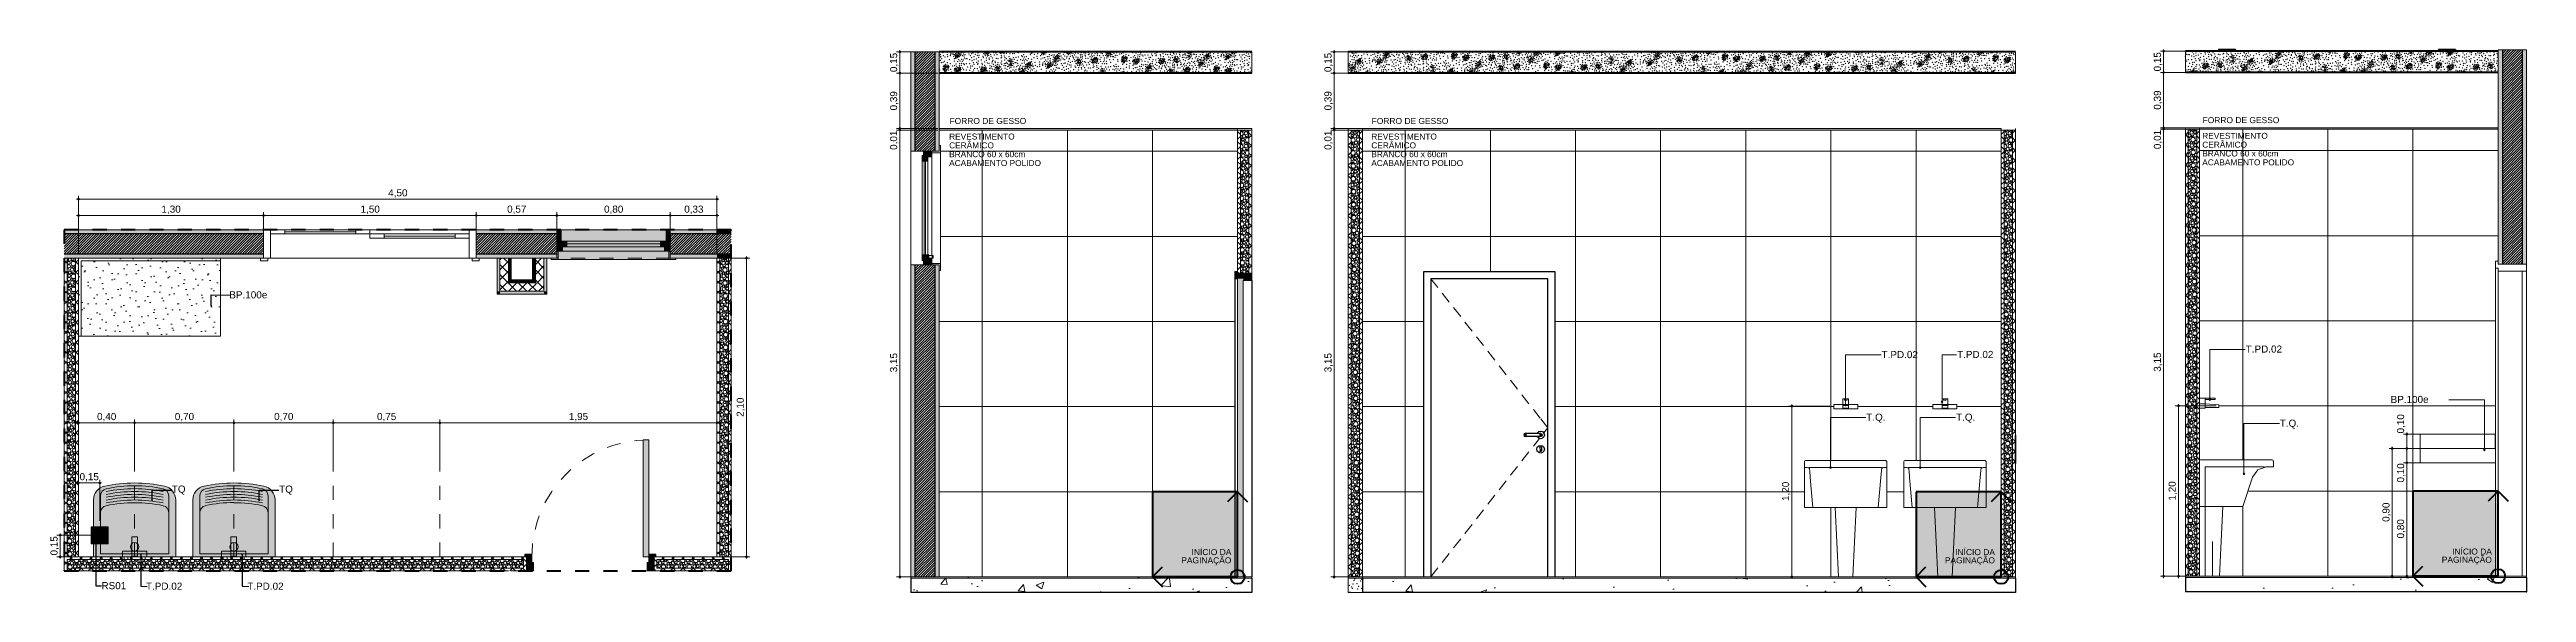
# Model space of a CAD drawing. Header units: metres. Extents: x -1.4 to 64, y -2.2 to 1.7.
# Drawn here: x -1.35 to 16.1, y -2.15 to 1.68 of the extents above; entities that cross this region are included whole.
import ezdxf

# ---------------------------------------------------------------- set-up
doc = ezdxf.new("R2010")
doc.units = ezdxf.units.M
doc.header["$MEASUREMENT"] = 0
doc.linetypes.add('Dashed', pattern=[0.035, 0.0225, -0.0125])
for name, color, linetype, lineweight in [('0_Caneta_No__1', 7, 'Continuous', 40), ('FORRO.EXEC_Caneta_No__241', 7, 'Continuous', 13), ('Janelas Archicad_Caneta_No__10', 7, 'Continuous', 5), ('Janelas Archicad_Caneta_No__241', 7, 'Continuous', 13), ('LAJES.EST_Caneta_No__1', 7, 'Continuous', 40), ('LAJES.EST_Caneta_No__241', 7, 'Continuous', 13), ('LAJES.EST_Caneta_No__4', 7, 'Continuous', 25), ('LAJES.EST_Caneta_No__7', 7, 'Continuous', 13), ('LOUCAS-METAIS.ARQ_Caneta_No__2', 7, 'Continuous', 35), ('NOTAS-DETALHAMENTO.EXEC_Caneta_No__1', 7, 'Continuous', 40), ('NOTAS-DETALHAMENTO.EXEC_Caneta_No__241', 7, 'Continuous', 13), ('NOTAS-EXECUTIVO.ARQ_Caneta_No__1', 7, 'Continuous', 40), ('NOTAS-LAYOUT.EXEC_Caneta_No__241', 7, 'Continuous', 13), ('NOTAS-LAYOUT.EXEC_Caneta_No__5', 7, 'Continuous', 20), ('PAREDE CONSTRUIR_Caneta_No__10', 7, 'Continuous', 5), ('PAREDE CONSTRUIR_Caneta_No__241', 7, 'Continuous', 13), ('PAREDE CONSTRUIR_Caneta_No__255', 255, 'Continuous', 0), ('PAREDE CONSTRUIR_Caneta_No__3', 7, 'Continuous', 30), ('PAREDE CONSTRUIR_Caneta_No__83', 84, 'Continuous', 0), ('PAREDE CONSTRUIR_Caneta_No__91', 255, 'Continuous', 0), ('Portas Archicad_Caneta_No__241', 7, 'Continuous', 13), ('Portas Archicad_Caneta_No__3', 7, 'Continuous', 30), ('S-BEAM-____-OTLN.IFC Model_Caneta_No__1', 7, 'Continuous', 40)]:
    doc.layers.add(name, color=color, linetype=linetype, lineweight=lineweight)
for name, color, linetype, lineweight, true_color in [('0_Caneta_No__167', 7, 'Continuous', 0, 0x0035d5), ('0_Caneta_No__25', 7, 'Continuous', 13, 0x982312), ('EIXO HIDRÁULICO - Executivo.EXEC_Caneta_No__167', 7, 'Continuous', 0, 0x0035d5), ('Janelas Archicad_Caneta_No__9', 7, 'Continuous', 9, 0x020202), ('Janelas Archicad_Caneta_No__97', 7, 'Continuous', 13, 0x6b6b6b), ('LAJES.EST_Caneta_No__254', 7, 'Continuous', 0, 0xd1c9ad), ('LAJES.EST_Caneta_No__97', 7, 'Continuous', 13, 0x6b6b6b), ('LOUCAS-METAIS.ARQ_Caneta_No__13', 7, 'Continuous', 0, 0xaaaaaa), ('LOUCAS-METAIS.ARQ_Caneta_No__16', 7, 'Continuous', 0, 0xc9c9c9), ('LOUCAS-METAIS.ARQ_Caneta_No__18', 7, 'Continuous', 0, 0xdfdfdf), ('NOTAS-EXECUTIVO.ARQ_Caneta_No__12', 7, 'Continuous', 0, 0x030303), ('NOTAS-EXECUTIVO.ARQ_Caneta_No__24', 7, 'Continuous', 40, 0x851f10), ('Novo_LOUCAS-METAIS.ARQ_Caneta_No__13', 7, 'Continuous', 0, 0xaaaaaa), ('PAREDE CONSTRUIR_Caneta_No__9', 7, 'Continuous', 9, 0x020202), ('PAREDE CONSTRUIR_Caneta_No__96', 7, 'Continuous', 0, 0xb6b6b6), ('PAREDE CONSTRUIR_Caneta_No__97', 7, 'Continuous', 13, 0x6b6b6b), ('Portas Archicad_Caneta_No__9', 7, 'Continuous', 9, 0x020202), ('RALO_Caneta_No__19', 7, 'Continuous', 0, 0xe9e9e9), ('RALO_Caneta_No__96', 7, 'Continuous', 0, 0xb6b6b6), ('S-BEAM-____-OTLN.IFC Model_Caneta_No__13', 7, 'Continuous', 0, 0xaaaaaa)]:
    doc.layers.add(name, color=color, linetype=linetype, lineweight=lineweight, true_color=true_color)
for name, color, linetype in [('FORRO.EXEC', 7, 'Continuous'), ('Janelas Archicad', 7, 'Continuous'), ('LAJES.EST', 7, 'Continuous'), ('NOTAS-LAYOUT.EXEC', 7, 'Continuous'), ('PAREDE CONSTRUIR', 7, 'Continuous'), ('Portas Archicad', 7, 'Continuous')]:
    doc.layers.add(name, color=color, linetype=linetype)
doc.styles.add('GENERATED_STYLE_1', font='arial.ttf')
doc.dimstyles.new('GENERATED_STYLE__1', dxfattribs={"dimtxt": 0.05, "dimasz": 0.02375, "dimexe": 0.18, "dimexo": 0.267183, "dimgap": 0, "dimtad": 1, "dimzin": 0, "dimdsep": 46, "dimtxsty": 'GENERATED_STYLE_1', "dimblk": 'ARROWHEAD_11', "dimblk1": 'ARROWHEAD_11', "dimblk2": 'ARROWHEAD_11', "dimcen": 0.09, "dimclrd": 256, "dimclre": 256, "dimclrt": 256, "dimadec": 0, "dimazin": 0, "dimtfac": 1, "dimtdec": 4, "dimtmove": 0, "dimatfit": 3, "dimfxl": 0, "dimtolj": 1, "dimtzin": 0, "dimarcsym": 0})
doc.dimstyles.new('GENERATED_STYLE__2', dxfattribs={"dimtxt": 0.05, "dimasz": 0.02375, "dimexe": 0.18, "dimexo": 0.267183, "dimgap": 0, "dimtad": 1, "dimtih": 1, "dimtoh": 1, "dimzin": 0, "dimdsep": 46, "dimtxsty": 'GENERATED_STYLE_1', "dimblk": 'ARROWHEAD_11', "dimblk1": 'ARROWHEAD_11', "dimblk2": 'ARROWHEAD_11', "dimcen": 0.09, "dimclrd": 256, "dimclre": 256, "dimclrt": 256, "dimadec": 0, "dimazin": 0, "dimtfac": 1, "dimtdec": 4, "dimtmove": 0, "dimatfit": 3, "dimfxl": 0, "dimtolj": 1, "dimtzin": 0, "dimarcsym": 0})
doc.dimstyles.new('GENERATED_STYLE__3', dxfattribs={"dimtxt": 0.05, "dimasz": 0.02375, "dimexe": 0.18, "dimexo": 0.267183, "dimgap": 0, "dimtad": 1, "dimtih": 1, "dimtoh": 1, "dimzin": 0, "dimdsep": 46, "dimtxsty": 'GENERATED_STYLE_1', "dimblk": 'ARROWHEAD_11', "dimblk1": 'ARROWHEAD_11', "dimblk2": 'ARROWHEAD_11', "dimcen": 0.09, "dimclrd": 256, "dimclre": 256, "dimclrt": 256, "dimadec": 0, "dimazin": 0, "dimtfac": 1, "dimtdec": 4, "dimtmove": 0, "dimatfit": 3, "dimfxl": 0, "dimtolj": 1, "dimtzin": 0, "dimarcsym": 0})
doc.dimstyles.new('GENERATED_STYLE__4', dxfattribs={"dimtxt": 0.18, "dimasz": 0.0228, "dimexe": 0.18, "dimexo": 0.0625, "dimgap": 0, "dimtad": 0, "dimtih": 1, "dimtoh": 1, "dimdec": 4, "dimzin": 0, "dimdsep": 46, "dimcen": 0.09, "dimadec": 0, "dimazin": 0, "dimtfac": 1, "dimtdec": 4, "dimtmove": 0, "dimatfit": 3, "dimldrblk": 'ARROWHEAD_11', "dimfxl": 0, "dimtolj": 1, "dimtzin": 0, "dimarcsym": 0})
pattern_1 = [(45, (0, 0), (-0.03535534, 0.03535534), []), (135, (0, 0), (0.03535534, 0.03535534), [])]
pattern_2 = [(45, (0, 0), (-0.008838835, 0.008838835), [])]
pattern_3 = [(45, (0, 0.2), (-0.0636396, 0.0636396), [0, -0.06, 0, -0.09]), (110, (0.2, 0.2), (0.0845723, 0.0307818), [0, -0.044, 0, -0.076])]
pattern_4 = [(45, (-27.885132, -2.041855), (-0.008838835, 0.008838835), [])]
pattern_5 = [(45, (-27.88513, -2.041855), (-0.03535534, 0.03535534), []), (135, (-27.88513, -2.041855), (0.03535534, 0.03535534), [])]
pattern_6 = [(45, (-27.88513, -1.54186), (-0.159099, 0.159099), [0, -0.15, 0, -0.225]), (110, (-27.38513, -1.54186), (0.2114308, 0.0769545), [0, -0.11, 0, -0.19])]
pattern_7 = [(50, (-27.88513, -2.04186), (-0.546554, 0.047817), [0.05715, -0.62865]), (355, (-27.88513, -2.04186), (-0.10573, 0.5731705), [0.04572, -0.502922]), (100.4514, (-27.8396, -2.04584), (0.440824, 0.525353), [0.04857, -0.534271]), (46.1842, (-27.8851, -1.88946), (-0.813237, 0.126127), [0.085725, -0.942975]), (96.6356, (-27.8174, -1.9), (0.712212, 0.742278), [0.072855, -0.801407]), (351.1842, (-27.8851, -1.88946), (0.712212, 0.742278), [0.06858, -0.75438]), (21, (-27.80893, -1.92756), (-0.454843, 0.3067956), [0.05715, -0.62865]), (326, (-27.80893, -1.92756), (0.185406, 0.552564), [0.04572, -0.50292]), (71.4514, (-27.77103, -1.9531), (0.640249, 0.245768), [0.04857, -0.53427]), (37.5, (-27.88513, -2.04186), (0.0092658, 0.2536651), [0, -0.496824, 0, -0.51054, 0, -0.504825]), (7.5, (-27.88513, -2.04186), (0.200459, 0.3005417), [0, -0.291084, 0, -0.485394, 0, -0.192405]), (327.5, (-28.05506, -2.04186), (-0.4067718, 0.0171862), [0, -0.1905, 0, -0.59436, 0, -0.78867]), (317.5, (-28.13126, -2.04186), (0.4443875, 0.0762795), [0, -0.24765, 0, -0.394716, 0, -0.56007])]
pattern_8 = [(45, (-50.964347, -2.041855), (-0.03535534, 0.03535534), []), (135, (-50.964347, -2.041855), (0.03535534, 0.03535534), [])]
pattern_9 = [(45, (48.701405, -2.037179), (-0.008838835, 0.008838835), [])]
pattern_10 = [(45, (48.701405, -2.03718), (-0.03535534, 0.03535534), []), (135, (48.701405, -2.03718), (0.03535534, 0.03535534), [])]
pattern_11 = [(45, (48.7014, -1.53718), (-0.159099, 0.159099), [0, -0.15, 0, -0.225]), (110, (49.2014, -1.53718), (0.2114308, 0.0769545), [0, -0.11, 0, -0.19])]
pattern_12 = [(50, (48.7014, -2.0372), (-0.546554, 0.047817), [0.05715, -0.62865]), (355, (48.7014, -2.0372), (-0.10573, 0.5731705), [0.04572, -0.502922]), (100.4514, (48.74695, -2.04116), (0.440824, 0.525353), [0.04857, -0.534271]), (46.1842, (48.7014, -1.8848), (-0.813237, 0.126127), [0.085725, -0.942975]), (96.6356, (48.7692, -1.8953), (0.712212, 0.742278), [0.072855, -0.801407]), (351.1842, (48.7014, -1.8848), (0.712212, 0.742278), [0.06858, -0.75438]), (21, (48.7776, -1.9229), (-0.454843, 0.3067956), [0.05715, -0.62865]), (326, (48.7776, -1.9229), (0.185406, 0.552564), [0.04572, -0.50292]), (71.4514, (48.8155, -1.94845), (0.640249, 0.245768), [0.04857, -0.53427]), (37.5, (48.7014, -2.03718), (0.0092658, 0.2536651), [0, -0.496824, 0, -0.51054, 0, -0.504825]), (7.5, (48.7014, -2.03718), (0.200459, 0.3005417), [0, -0.291084, 0, -0.485394, 0, -0.192405]), (327.5, (48.53148, -2.03718), (-0.4067718, 0.0171862), [0, -0.1905, 0, -0.59436, 0, -0.78867]), (317.5, (48.45528, -2.03718), (0.4443875, 0.0762795), [0, -0.24765, 0, -0.394716, 0, -0.56007])]

msp = doc.modelspace()

# ---------------------------------------------------------------- texts
at = {"layer": 'NOTAS-DETALHAMENTO.EXEC_Caneta_No__1', "color": 7, "linetype": 'Continuous', "lineweight": 40, "char_height": 0.05, "attachment_point": 6, "style": 'GENERATED_STYLE_1'}
for s, insert in [('\\A1;{\\pqr;\\fArial|b0|i0|c0|p0;\\W1.000000;BP.100e}', (0.181, -0.054)), ('\\A1;{\\pqr;\\fArial|b0|i0|c0|p0;\\W1.000000;TQ}', (-0.395, -1.43)), ('\\A1;{\\pqr;\\fArial|b0|i0|c0|p0;\\W1.000000;TQ}', (0.361, -1.43)), ('\\A1;{\\pqr;\\fArial|b0|i0|c0|p0;\\W1.000000;RS01}', (-0.813, -2.104)), ('\\A1;{\\pqr;\\fArial|b0|i0|c0|p0;\\W1.000000;T.PD.02}', (-0.418, -2.108)), ('\\A1;{\\pqr;\\fArial|b0|i0|c0|p0;\\W1.000000;T.PD.02}', (0.296, -2.108))]:
    msp.add_mtext(s, dxfattribs=dict(at, insert=insert))
at = {"layer": 'NOTAS-EXECUTIVO.ARQ_Caneta_No__12', "color": 18, "linetype": 'Continuous', "lineweight": 0, "true_color": 0x030303, "char_height": 0.04191, "width": 0.74499, "attachment_point": 1, "line_spacing_factor": 0.892098, "style": 'GENERATED_STYLE_1'}
for insert in [(4.986, 1.083), (7.961, 1.083), (13.817, 1.088)]:
    msp.add_mtext('\\A1;{\\pql;\\fArial|b0|i0|c0|p0;\\W1.000000;REVESTIMENTO CERÂMICO\\P\\pql;\\fArial|b0|i0|c0|p0;\\W1.000000;BRANCO 60 x 60cm\\P\\pql;\\fArial|b0|i0|c0|p0;\\W1.000000;ACABAMENTO POLIDO\\fArial|b0|i0|c0|p0;\\W1.000000; }', dxfattribs=dict(at, insert=insert))
at = {"layer": 'NOTAS-EXECUTIVO.ARQ_Caneta_No__12', "color": 18, "linetype": 'Continuous', "lineweight": 0, "true_color": 0x030303, "char_height": 0.0425, "attachment_point": 2, "style": 'GENERATED_STYLE_1'}
for insert in [(5.259, 1.193), (8.234, 1.193), (14.09, 1.199)]:
    msp.add_mtext('\\A1;{\\pqc;\\fArial|b0|i0|c0|p0;\\W1.000000;FORRO DE \\fArial|b0|i0|c0|p0;\\W1.000000;GESSO}', dxfattribs=dict(at, insert=insert))
at = {"layer": 'NOTAS-EXECUTIVO.ARQ_Caneta_No__12', "color": 18, "linetype": 'Continuous', "lineweight": 0, "true_color": 0x030303, "char_height": 0.0425, "attachment_point": 3, "line_spacing_factor": 0.81868, "style": 'GENERATED_STYLE_1'}
for insert in [(6.975, -1.846), (12.356, -1.846), (15.858, -1.842)]:
    msp.add_mtext('\\A1;{\\pqr;\\fArial|b0|i0|c0|p0;\\W1.000000;INÍCIO DA\\P\\pqr;\\fArial|b0|i0|c0|p0;\\W1.000000;PAGINAÇÃO}', dxfattribs=dict(at, insert=insert))

# ---------------------------------------------------------------- blocks, each defined once
blk = doc.blocks.new('*X1')
at = {"layer": 'PAREDE CONSTRUIR_Caneta_No__96', "color": 253, "linetype": 'Continuous', "lineweight": 0, "true_color": 0xb6b6b6}
for p, q in [((-1.208, -1.927), (-1.208, -1.92)), ((-1.205, -1.92), (-1.204, -1.926)), ((-1.187, -1.926), (-1.186, -1.92)), ((-1.178, -1.92), (-1.18, -1.928)), ((-1.178, -1.92), (-1.178, -1.92)), ((-1.216, -1.934), (-1.213, -1.933)), ((-1.213, -1.933), (-1.208, -1.927)), ((-1.203, -1.935), (-1.207, -1.941)), ((-1.207, -1.941), (-1.207, -1.943)), ((-1.204, -1.926), (-1.199, -1.93)), ((-1.196, -1.933), (-1.203, -1.935)), ((-1.199, -1.93), (-1.192, -1.93)), ((-1.189, -1.935), (-1.196, -1.933)), ((-1.194, -1.956), (-1.189, -1.954)), ((-1.192, -1.93), (-1.187, -1.926)), ((-1.185, -1.941), (-1.189, -1.935)), ((-1.189, -1.954), (-1.185, -1.948)), ((-1.185, -1.948), (-1.185, -1.941)), ((-1.181, -1.959), (-1.185, -1.965)), ((-1.181, -1.944), (-1.183, -1.949)), ((-1.183, -1.949), (-1.181, -1.954)), ((-1.176, -1.942), (-1.181, -1.944)), ((-1.181, -1.954), (-1.176, -1.956)), ((-1.174, -1.957), (-1.181, -1.959)), ((-1.18, -1.928), (-1.176, -1.936)), ((-1.176, -1.936), (-1.17, -1.94)), ((-1.171, -1.944), (-1.176, -1.942)), ((-1.176, -1.956), (-1.171, -1.954)), ((-1.17, -1.958), (-1.174, -1.957)), ((-1.17, -1.947), (-1.171, -1.944)), ((-1.171, -1.954), (-1.17, -1.952)), ((-1.17, -1.979), (-1.17, -1.979))]:
    blk.add_line(p, q, dxfattribs=at)
blk = doc.blocks.new('*X2')
at = {"layer": 'PAREDE CONSTRUIR_Caneta_No__96', "color": 253, "linetype": 'Continuous', "lineweight": 0, "true_color": 0xb6b6b6}
for p, q in [((-1.23, -1.928), (-1.227, -1.933)), ((-1.228, -1.935), (-1.23, -1.935)), ((-1.23, -1.953), (-1.228, -1.953)), ((-1.224, -1.941), (-1.228, -1.935)), ((-1.228, -1.953), (-1.224, -1.947)), ((-1.227, -1.933), (-1.22, -1.935)), ((-1.223, -1.965), (-1.225, -1.974)), ((-1.225, -1.974), (-1.222, -1.98)), ((-1.224, -1.947), (-1.224, -1.941)), ((-1.218, -1.959), (-1.223, -1.965)), ((-1.221, -1.947), (-1.222, -1.95)), ((-1.222, -1.95), (-1.221, -1.954)), ((-1.217, -1.945), (-1.221, -1.947)), ((-1.221, -1.954), (-1.217, -1.956)), ((-1.22, -1.935), (-1.216, -1.934)), ((-1.209, -1.956), (-1.218, -1.959)), ((-1.214, -1.947), (-1.217, -1.945)), ((-1.217, -1.956), (-1.214, -1.954)), ((-1.212, -1.95), (-1.214, -1.947)), ((-1.214, -1.954), (-1.212, -1.95)), ((-1.201, -1.959), (-1.209, -1.956)), ((-1.207, -1.943), (-1.207, -1.948)), ((-1.207, -1.948), (-1.203, -1.954)), ((-1.203, -1.954), (-1.196, -1.956)), ((-1.196, -1.965), (-1.201, -1.959)), ((-1.197, -1.98), (-1.194, -1.974)), ((-1.196, -1.956), (-1.194, -1.956)), ((-1.194, -1.974), (-1.196, -1.965)), ((-1.188, -1.979), (-1.19, -1.98)), ((-1.186, -1.98), (-1.188, -1.979)), ((-1.185, -1.965), (-1.185, -1.965)), ((-1.185, -1.965), (-1.185, -1.972)), ((-1.185, -1.972), (-1.181, -1.978)), ((-1.181, -1.978), (-1.177, -1.98)), ((-1.17, -1.98), (-1.17, -1.979))]:
    blk.add_line(p, q, dxfattribs=at)
blk = doc.blocks.new('*X3')
at = {"layer": 'PAREDE CONSTRUIR_Caneta_No__96', "color": 253, "linetype": 'Continuous', "lineweight": 0, "true_color": 0xb6b6b6}
for p, q in [((-1.23, -1.994), (-1.23, -1.986)), ((-1.23, -1.986), (-1.23, -1.986)), ((-1.23, -1.994), (-1.23, -1.994)), ((-1.226, -1.99), (-1.228, -1.995)), ((-1.228, -1.995), (-1.226, -2)), ((-1.221, -1.988), (-1.226, -1.99)), ((-1.222, -1.98), (-1.221, -1.982)), ((-1.221, -1.982), (-1.214, -1.986)), ((-1.216, -1.99), (-1.221, -1.988)), ((-1.214, -1.995), (-1.216, -1.99)), ((-1.216, -2), (-1.214, -1.995)), ((-1.214, -1.986), (-1.205, -1.986)), ((-1.209, -1.989), (-1.211, -1.994)), ((-1.211, -1.994), (-1.209, -1.998)), ((-1.205, -1.988), (-1.209, -1.989)), ((-1.209, -1.998), (-1.207, -2)), ((-1.205, -1.986), (-1.198, -1.982)), ((-1.201, -1.989), (-1.205, -1.988)), ((-1.203, -2), (-1.201, -1.998)), ((-1.199, -1.994), (-1.201, -1.989)), ((-1.201, -1.998), (-1.199, -1.994)), ((-1.198, -1.982), (-1.197, -1.98)), ((-1.194, -1.981), (-1.198, -1.986)), ((-1.198, -1.986), (-1.198, -1.993)), ((-1.198, -1.993), (-1.194, -1.998)), ((-1.19, -1.98), (-1.194, -1.981)), ((-1.194, -1.998), (-1.19, -2)), ((-1.182, -1.981), (-1.186, -1.98)), ((-1.186, -2), (-1.182, -1.998)), ((-1.178, -1.986), (-1.182, -1.981)), ((-1.182, -1.998), (-1.178, -1.993)), ((-1.178, -1.993), (-1.178, -1.986)), ((-1.177, -1.98), (-1.174, -1.981)), ((-1.175, -1.992), (-1.177, -1.996)), ((-1.177, -1.996), (-1.175, -2)), ((-1.171, -1.991), (-1.175, -1.992)), ((-1.175, -2), (-1.175, -2)), ((-1.174, -1.981), (-1.17, -1.98)), ((-1.17, -1.991), (-1.171, -1.991))]:
    blk.add_line(p, q, dxfattribs=at)
blk = doc.blocks.new('*X4')
at = {"layer": 'PAREDE CONSTRUIR_Caneta_No__96', "color": 253, "linetype": 'Continuous', "lineweight": 0, "true_color": 0xb6b6b6}
blk.add_circle((3.386, -1.948), 0.00627, dxfattribs=at)
for centre, radius, start, end in [((3.382, -1.926), 0.0153, 220.5096, 26.0142), ((3.418, -1.923), 0.0119, 162.4439, 256.7534), ((3.418, -1.923), 0.0119, 13.2466, 17.5561), ((3.37, -1.949), 0.00715, 269.1133, 90.8867), ((3.373, -1.969), 0.0119, 15.2197, 102.2286), ((3.397, -1.966), 0.00959, 126.9397, 143.0603), ((3.403, -1.944), 0.0106, 34.864, 235.136)]:
    blk.add_arc(centre, radius, start, end, dxfattribs=at)
blk = doc.blocks.new('*X5')
at = {"layer": 'PAREDE CONSTRUIR_Caneta_No__96', "color": 253, "linetype": 'Continuous', "lineweight": 0, "true_color": 0xb6b6b6}
for p, q in [((3.376, -1.98), (3.38, -1.978)), ((3.38, -1.978), (3.384, -1.972)), ((3.384, -1.972), (3.384, -1.966)), ((3.39, -1.959), (3.387, -1.965)), ((3.387, -1.965), (3.388, -1.971)), ((3.388, -1.971), (3.393, -1.975)), ((3.397, -1.957), (3.391, -1.959)), ((3.397, -1.978), (3.392, -1.98)), ((3.393, -1.975), (3.4, -1.975)), ((3.397, -1.953), (3.403, -1.955)), ((3.403, -1.959), (3.397, -1.957)), ((3.401, -1.98), (3.397, -1.978)), ((3.4, -1.975), (3.405, -1.971)), ((3.403, -1.955), (3.409, -1.953)), ((3.406, -1.965), (3.403, -1.959)), ((3.405, -1.971), (3.406, -1.965)), ((3.409, -1.953), (3.413, -1.947)), ((3.413, -1.941), (3.412, -1.938)), ((3.413, -1.947), (3.413, -1.941)), ((3.414, -1.965), (3.413, -1.974)), ((3.413, -1.974), (3.415, -1.98)), ((3.42, -1.959), (3.414, -1.965)), ((3.415, -1.934), (3.418, -1.935)), ((3.416, -1.947), (3.415, -1.95)), ((3.415, -1.95), (3.416, -1.954)), ((3.42, -1.945), (3.416, -1.947)), ((3.416, -1.954), (3.42, -1.956)), ((3.418, -1.935), (3.425, -1.933)), ((3.424, -1.947), (3.42, -1.945)), ((3.42, -1.956), (3.424, -1.954)), ((3.428, -1.956), (3.42, -1.959)), ((3.425, -1.95), (3.424, -1.947)), ((3.424, -1.954), (3.425, -1.95)), ((3.425, -1.933), (3.429, -1.927)), ((3.43, -1.957), (3.428, -1.956)), ((3.429, -1.927), (3.429, -1.921))]:
    blk.add_line(p, q, dxfattribs=at)
blk = doc.blocks.new('*X6')
at = {"layer": 'PAREDE CONSTRUIR_Caneta_No__96', "color": 253, "linetype": 'Continuous', "lineweight": 0, "true_color": 0xb6b6b6}
for p, q in [((3.37, -1.98), (3.373, -1.981)), ((3.371, -1.992), (3.37, -1.995)), ((3.37, -1.997), (3.371, -2)), ((3.375, -1.991), (3.371, -1.992)), ((3.371, -2), (3.371, -2)), ((3.373, -1.981), (3.376, -1.98)), ((3.379, -1.992), (3.375, -1.991)), ((3.38, -1.996), (3.379, -1.992)), ((3.379, -2), (3.38, -1.996)), ((3.379, -2), (3.379, -2)), ((3.39, -1.98), (3.385, -1.986)), ((3.385, -1.986), (3.385, -1.994)), ((3.385, -1.994), (3.39, -2)), ((3.392, -1.98), (3.39, -1.98)), ((3.403, -1.98), (3.401, -1.98)), ((3.408, -1.986), (3.403, -1.98)), ((3.404, -2), (3.408, -1.994)), ((3.408, -1.994), (3.408, -1.986)), ((3.411, -1.99), (3.409, -1.995)), ((3.409, -1.995), (3.411, -2)), ((3.416, -1.988), (3.411, -1.99)), ((3.415, -1.98), (3.416, -1.982)), ((3.416, -1.982), (3.423, -1.986)), ((3.421, -1.99), (3.416, -1.988)), ((3.423, -1.995), (3.421, -1.99)), ((3.421, -2), (3.423, -1.995)), ((3.423, -1.986), (3.43, -1.986)), ((3.428, -1.989), (3.426, -1.994)), ((3.426, -1.994), (3.428, -1.998)), ((3.43, -1.988), (3.428, -1.989)), ((3.428, -1.998), (3.43, -1.999))]:
    blk.add_line(p, q, dxfattribs=at)
blk = doc.blocks.new('*X7')
at = {"layer": 'PAREDE CONSTRUIR_Caneta_No__96', "color": 253, "linetype": 'Continuous', "lineweight": 0, "true_color": 0xb6b6b6}
for p, q in [((-1.149, -1.928), (-1.151, -1.92)), ((-1.151, -1.92), (-1.151, -1.92)), ((-1.14, -1.92), (-1.14, -1.927)), ((-1.117, -1.927), (-1.117, -1.92)), ((-1.114, -1.92), (-1.113, -1.926)), ((-1.096, -1.926), (-1.095, -1.92)), ((-1.087, -1.92), (-1.089, -1.928)), ((-1.087, -1.92), (-1.087, -1.92)), ((-1.058, -1.928), (-1.06, -1.92)), ((-1.06, -1.92), (-1.06, -1.92)), ((-1.049, -1.92), (-1.049, -1.927)), ((-1.026, -1.927), (-1.026, -1.92)), ((-1.023, -1.92), (-1.022, -1.926)), ((-1.005, -1.926), (-1.004, -1.92)), ((-0.997, -1.92), (-0.998, -1.928)), ((-0.996, -1.92), (-0.997, -1.92)), ((-0.967, -1.928), (-0.969, -1.92)), ((-0.969, -1.92), (-0.969, -1.92)), ((-0.958, -1.92), (-0.958, -1.927)), ((-0.935, -1.927), (-0.935, -1.92)), ((-0.932, -1.92), (-0.931, -1.926)), ((-0.914, -1.926), (-0.913, -1.92)), ((-0.906, -1.92), (-0.907, -1.928)), ((-0.905, -1.92), (-0.906, -1.92)), ((-0.877, -1.928), (-0.878, -1.92)), ((-0.878, -1.92), (-0.878, -1.92)), ((-0.867, -1.92), (-0.867, -1.927)), ((-0.844, -1.927), (-0.844, -1.92)), ((-0.841, -1.92), (-0.84, -1.926)), ((-0.823, -1.926), (-0.822, -1.92)), ((-0.815, -1.92), (-0.816, -1.928)), ((-0.814, -1.92), (-0.815, -1.92)), ((-0.786, -1.928), (-0.787, -1.92)), ((-0.787, -1.92), (-0.787, -1.92)), ((-0.776, -1.92), (-0.776, -1.927)), ((-0.754, -1.927), (-0.754, -1.92)), ((-0.75, -1.92), (-0.749, -1.926)), ((-0.733, -1.926), (-0.731, -1.92)), ((-0.724, -1.92), (-0.725, -1.928)), ((-0.723, -1.92), (-0.724, -1.92)), ((-0.695, -1.928), (-0.696, -1.92)), ((-0.696, -1.92), (-0.696, -1.92)), ((-0.685, -1.92), (-0.685, -1.927)), ((-0.663, -1.927), (-0.663, -1.92)), ((-0.659, -1.92), (-0.658, -1.926)), ((-0.642, -1.926), (-0.641, -1.92)), ((-0.633, -1.92), (-0.634, -1.928)), ((-0.633, -1.92), (-0.633, -1.92)), ((-0.604, -1.928), (-0.605, -1.92)), ((-0.605, -1.92), (-0.605, -1.92)), ((-0.594, -1.92), (-0.594, -1.927)), ((-0.572, -1.927), (-0.572, -1.92)), ((-0.568, -1.92), (-0.567, -1.926)), ((-0.551, -1.926), (-0.55, -1.92)), ((-0.542, -1.92), (-0.543, -1.928)), ((-0.542, -1.92), (-0.542, -1.92)), ((-0.513, -1.928), (-0.514, -1.92)), ((-0.514, -1.92), (-0.514, -1.92)), ((-0.503, -1.92), (-0.503, -1.927)), ((-0.481, -1.927), (-0.481, -1.92)), ((-0.477, -1.92), (-0.476, -1.926)), ((-0.46, -1.926), (-0.459, -1.92)), ((-0.451, -1.92), (-0.452, -1.928)), ((-0.451, -1.92), (-0.451, -1.92)), ((-0.422, -1.928), (-0.423, -1.92)), ((-0.423, -1.92), (-0.423, -1.92)), ((-0.413, -1.92), (-0.413, -1.927)), ((-0.39, -1.927), (-0.39, -1.92)), ((-0.387, -1.92), (-0.385, -1.926)), ((-0.369, -1.926), (-0.368, -1.92)), ((-0.36, -1.92), (-0.361, -1.928)), ((-0.36, -1.92), (-0.36, -1.92)), ((-0.332, -1.92), (-0.333, -1.92)), ((-0.331, -1.928), (-0.332, -1.92)), ((-0.322, -1.92), (-0.322, -1.927)), ((-0.299, -1.927), (-0.299, -1.92)), ((-0.296, -1.92), (-0.295, -1.926)), ((-0.278, -1.926), (-0.277, -1.92)), ((-0.269, -1.92), (-0.27, -1.928)), ((-0.269, -1.92), (-0.269, -1.92)), ((-0.241, -1.92), (-0.242, -1.92)), ((-0.24, -1.928), (-0.241, -1.92)), ((-0.231, -1.92), (-0.231, -1.927)), ((-0.208, -1.927), (-0.208, -1.92)), ((-0.205, -1.92), (-0.204, -1.926)), ((-0.187, -1.926), (-0.186, -1.92)), ((-0.178, -1.92), (-0.179, -1.928)), ((-0.178, -1.92), (-0.178, -1.92)), ((-0.15, -1.92), (-0.151, -1.92)), ((-0.149, -1.928), (-0.15, -1.92)), ((-0.14, -1.92), (-0.14, -1.927)), ((-0.117, -1.927), (-0.117, -1.92)), ((-0.114, -1.92), (-0.113, -1.926)), ((-0.096, -1.926), (-0.095, -1.92)), ((-0.087, -1.92), (-0.089, -1.928)), ((-0.087, -1.92), (-0.087, -1.92)), ((-0.059, -1.92), (-0.06, -1.92)), ((-0.058, -1.928), (-0.059, -1.92)), ((-0.049, -1.92), (-0.049, -1.927)), ((-0.026, -1.927), (-0.026, -1.92)), ((-0.023, -1.92), (-0.022, -1.926)), ((-0.005, -1.926), (-0.004, -1.92)), ((0.004, -1.92), (0.002, -1.928)), ((0.004, -1.92), (0.004, -1.92)), ((0.033, -1.928), (0.031, -1.92)), ((0.031, -1.92), (0.031, -1.92)), ((0.042, -1.92), (0.042, -1.927)), ((0.065, -1.927), (0.065, -1.92)), ((0.068, -1.92), (0.069, -1.926)), ((0.086, -1.926), (0.087, -1.92)), ((0.095, -1.92), (0.093, -1.928)), ((0.095, -1.92), (0.095, -1.92)), ((0.124, -1.928), (0.122, -1.92)), ((0.122, -1.92), (0.122, -1.92)), ((0.133, -1.92), (0.133, -1.927)), ((0.156, -1.927), (0.156, -1.92)), ((0.159, -1.92), (0.16, -1.926)), ((0.177, -1.926), (0.178, -1.92)), ((0.186, -1.92), (0.184, -1.928)), ((0.186, -1.92), (0.186, -1.92)), ((0.215, -1.928), (0.213, -1.92)), ((0.213, -1.92), (0.213, -1.92)), ((0.224, -1.92), (0.224, -1.927)), ((0.247, -1.927), (0.247, -1.92)), ((0.25, -1.92), (0.251, -1.926)), ((0.268, -1.926), (0.269, -1.92)), ((0.276, -1.92), (0.275, -1.928)), ((0.277, -1.92), (0.276, -1.92)), ((0.306, -1.928), (0.304, -1.92)), ((0.304, -1.92), (0.304, -1.92)), ((0.315, -1.92), (0.315, -1.927)), ((0.338, -1.927), (0.338, -1.92)), ((0.341, -1.92), (0.342, -1.926)), ((0.359, -1.926), (0.36, -1.92)), ((0.367, -1.92), (0.366, -1.928)), ((0.368, -1.92), (0.367, -1.92)), ((0.396, -1.928), (0.395, -1.92)), ((0.395, -1.92), (0.395, -1.92)), ((0.406, -1.92), (0.406, -1.927)), ((0.429, -1.927), (0.429, -1.92)), ((0.432, -1.92), (0.433, -1.926)), ((0.449, -1.926), (0.451, -1.92)), ((0.458, -1.92), (0.457, -1.928)), ((0.459, -1.92), (0.458, -1.92)), ((0.487, -1.928), (0.486, -1.92)), ((0.486, -1.92), (0.486, -1.92)), ((0.497, -1.92), (0.497, -1.927)), ((0.519, -1.927), (0.519, -1.92)), ((0.523, -1.92), (0.524, -1.926)), ((0.54, -1.926), (0.542, -1.92)), ((0.549, -1.92), (0.548, -1.928)), ((0.55, -1.92), (0.549, -1.92)), ((0.578, -1.928), (0.577, -1.92)), ((0.577, -1.92), (0.577, -1.92)), ((0.588, -1.92), (0.588, -1.927)), ((0.61, -1.927), (0.61, -1.92)), ((0.614, -1.92), (0.615, -1.926)), ((0.631, -1.926), (0.632, -1.92)), ((0.64, -1.92), (0.639, -1.928)), ((0.64, -1.92), (0.64, -1.92)), ((0.669, -1.928), (0.668, -1.92)), ((0.668, -1.92), (0.668, -1.92)), ((0.679, -1.92), (0.679, -1.927)), ((0.701, -1.927), (0.701, -1.92)), ((0.705, -1.92), (0.706, -1.926)), ((0.722, -1.926), (0.723, -1.92)), ((0.731, -1.92), (0.73, -1.928)), ((0.731, -1.92), (0.731, -1.92)), ((0.76, -1.928), (0.759, -1.92)), ((0.759, -1.92), (0.759, -1.92)), ((0.77, -1.92), (0.77, -1.927)), ((0.792, -1.927), (0.792, -1.92)), ((0.795, -1.92), (0.797, -1.926)), ((0.813, -1.926), (0.814, -1.92)), ((0.822, -1.92), (0.821, -1.928)), ((0.822, -1.92), (0.822, -1.92)), ((0.851, -1.928), (0.85, -1.92)), ((0.85, -1.92), (0.85, -1.92)), ((0.86, -1.92), (0.86, -1.927)), ((0.883, -1.927), (0.883, -1.92)), ((0.886, -1.92), (0.888, -1.926)), ((0.904, -1.926), (0.905, -1.92)), ((0.913, -1.92), (0.912, -1.928)), ((0.913, -1.92), (0.913, -1.92)), ((0.941, -1.92), (0.94, -1.92)), ((0.942, -1.928), (0.941, -1.92)), ((0.951, -1.92), (0.951, -1.927)), ((0.974, -1.927), (0.974, -1.92)), ((0.977, -1.92), (0.978, -1.926)), ((0.995, -1.926), (0.996, -1.92)), ((1.004, -1.92), (1.003, -1.928)), ((1.004, -1.92), (1.004, -1.92)), ((1.032, -1.92), (1.031, -1.92)), ((1.033, -1.928), (1.032, -1.92)), ((1.042, -1.92), (1.042, -1.927)), ((1.065, -1.927), (1.065, -1.92)), ((1.068, -1.92), (1.069, -1.926)), ((1.086, -1.926), (1.087, -1.92)), ((1.095, -1.92), (1.094, -1.928)), ((1.095, -1.92), (1.095, -1.92)), ((1.123, -1.92), (1.122, -1.92)), ((1.124, -1.928), (1.123, -1.92)), ((1.133, -1.92), (1.133, -1.927)), ((1.156, -1.927), (1.156, -1.92)), ((1.159, -1.92), (1.16, -1.926)), ((1.177, -1.926), (1.178, -1.92)), ((1.186, -1.92), (1.184, -1.928)), ((1.186, -1.92), (1.186, -1.92)), ((1.214, -1.92), (1.213, -1.92)), ((1.215, -1.928), (1.214, -1.92)), ((1.224, -1.92), (1.224, -1.927)), ((1.247, -1.927), (1.247, -1.92)), ((1.25, -1.92), (1.251, -1.926)), ((1.268, -1.926), (1.269, -1.92)), ((1.277, -1.92), (1.275, -1.928)), ((1.277, -1.92), (1.277, -1.92)), ((1.306, -1.928), (1.304, -1.92)), ((1.304, -1.92), (1.304, -1.92)), ((1.315, -1.92), (1.315, -1.927)), ((1.338, -1.927), (1.338, -1.92)), ((1.341, -1.92), (1.342, -1.926)), ((1.359, -1.926), (1.36, -1.92)), ((1.368, -1.92), (1.366, -1.928)), ((1.368, -1.92), (1.368, -1.92)), ((1.397, -1.928), (1.395, -1.92)), ((1.395, -1.92), (1.395, -1.92)), ((1.406, -1.92), (1.406, -1.927)), ((1.429, -1.927), (1.429, -1.92)), ((1.432, -1.92), (1.433, -1.926)), ((1.45, -1.926), (1.451, -1.92)), ((1.458, -1.92), (1.457, -1.928)), ((1.459, -1.92), (1.458, -1.92)), ((1.488, -1.928), (1.486, -1.92)), ((1.486, -1.92), (1.486, -1.92)), ((1.497, -1.92), (1.497, -1.927)), ((1.52, -1.927), (1.52, -1.92)), ((1.523, -1.92), (1.524, -1.926)), ((1.541, -1.926), (1.542, -1.92)), ((1.549, -1.92), (1.548, -1.928)), ((1.55, -1.92), (1.549, -1.92)), ((1.578, -1.928), (1.577, -1.92)), ((1.577, -1.92), (1.577, -1.92)), ((1.588, -1.92), (1.588, -1.927)), ((1.611, -1.927), (1.611, -1.92)), ((1.614, -1.92), (1.615, -1.926)), ((1.632, -1.926), (1.633, -1.92)), ((1.64, -1.92), (1.639, -1.928)), ((1.641, -1.92), (1.64, -1.92)), ((1.669, -1.928), (1.668, -1.92)), ((1.668, -1.92), (1.668, -1.92)), ((1.679, -1.92), (1.679, -1.927)), ((1.701, -1.927), (1.701, -1.92)), ((1.705, -1.92), (1.706, -1.926)), ((1.722, -1.926), (1.724, -1.92)), ((1.731, -1.92), (1.73, -1.928)), ((1.732, -1.92), (1.731, -1.92)), ((1.76, -1.928), (1.759, -1.92)), ((1.759, -1.92), (1.759, -1.92)), ((1.77, -1.92), (1.77, -1.927)), ((1.792, -1.927), (1.792, -1.92)), ((1.796, -1.92), (1.797, -1.926)), ((1.813, -1.926), (1.814, -1.92)), ((1.822, -1.92), (1.821, -1.928)), ((1.822, -1.92), (1.822, -1.92)), ((1.851, -1.928), (1.85, -1.92)), ((1.85, -1.92), (1.85, -1.92)), ((1.861, -1.92), (1.861, -1.927)), ((1.883, -1.927), (1.883, -1.92)), ((1.887, -1.92), (1.888, -1.926)), ((1.904, -1.926), (1.905, -1.92)), ((1.913, -1.92), (1.912, -1.928)), ((1.913, -1.92), (1.913, -1.92)), ((1.942, -1.928), (1.941, -1.92)), ((1.941, -1.92), (1.941, -1.92)), ((1.952, -1.92), (1.952, -1.927)), ((1.974, -1.927), (1.974, -1.92)), ((1.978, -1.92), (1.979, -1.926)), ((-1.17, -1.94), (-1.169, -1.941)), ((-1.169, -1.949), (-1.17, -1.947)), ((-1.17, -1.952), (-1.169, -1.949)), ((-1.167, -1.959), (-1.17, -1.958)), ((-1.17, -1.979), (-1.167, -1.978)), ((-1.169, -1.941), (-1.16, -1.941)), ((-1.162, -1.965), (-1.167, -1.959)), ((-1.167, -1.978), (-1.162, -1.972)), ((-1.164, -1.944), (-1.166, -1.948)), ((-1.166, -1.948), (-1.164, -1.953)), ((-1.16, -1.942), (-1.164, -1.944)), ((-1.164, -1.953), (-1.16, -1.955)), ((-1.162, -1.972), (-1.162, -1.965)), ((-1.16, -1.941), (-1.153, -1.936)), ((-1.156, -1.944), (-1.16, -1.942)), ((-1.16, -1.955), (-1.156, -1.953)), ((-1.156, -1.959), (-1.159, -1.965)), ((-1.159, -1.965), (-1.158, -1.971)), ((-1.158, -1.971), (-1.153, -1.975)), ((-1.154, -1.948), (-1.156, -1.944)), ((-1.156, -1.953), (-1.154, -1.948)), ((-1.15, -1.957), (-1.156, -1.959)), ((-1.15, -1.978), (-1.154, -1.98)), ((-1.153, -1.936), (-1.149, -1.928)), ((-1.149, -1.935), (-1.153, -1.941)), ((-1.153, -1.941), (-1.153, -1.947)), ((-1.153, -1.947), (-1.149, -1.953)), ((-1.153, -1.975), (-1.146, -1.975)), ((-1.143, -1.959), (-1.15, -1.957)), ((-1.146, -1.98), (-1.15, -1.978)), ((-1.143, -1.933), (-1.149, -1.935)), ((-1.149, -1.953), (-1.143, -1.955)), ((-1.146, -1.975), (-1.141, -1.971)), ((-1.137, -1.935), (-1.143, -1.933)), ((-1.143, -1.955), (-1.137, -1.953)), ((-1.14, -1.965), (-1.143, -1.959)), ((-1.141, -1.971), (-1.14, -1.965)), ((-1.14, -1.927), (-1.136, -1.933)), ((-1.133, -1.941), (-1.137, -1.935)), ((-1.137, -1.953), (-1.133, -1.947)), ((-1.136, -1.933), (-1.129, -1.935)), ((-1.132, -1.965), (-1.134, -1.974)), ((-1.134, -1.974), (-1.131, -1.98)), ((-1.133, -1.947), (-1.133, -1.941)), ((-1.13, -1.947), (-1.132, -1.95)), ((-1.132, -1.95), (-1.13, -1.954)), ((-1.127, -1.959), (-1.132, -1.965)), ((-1.126, -1.945), (-1.13, -1.947)), ((-1.13, -1.954), (-1.126, -1.956)), ((-1.129, -1.935), (-1.122, -1.933)), ((-1.119, -1.956), (-1.127, -1.959)), ((-1.123, -1.947), (-1.126, -1.945)), ((-1.126, -1.956), (-1.123, -1.954)), ((-1.121, -1.95), (-1.123, -1.947)), ((-1.123, -1.954), (-1.121, -1.95)), ((-1.122, -1.933), (-1.117, -1.927)), ((-1.11, -1.959), (-1.119, -1.956)), ((-1.112, -1.935), (-1.116, -1.941)), ((-1.116, -1.941), (-1.116, -1.948)), ((-1.116, -1.948), (-1.112, -1.954)), ((-1.113, -1.926), (-1.108, -1.93)), ((-1.105, -1.933), (-1.112, -1.935)), ((-1.112, -1.954), (-1.105, -1.956)), ((-1.105, -1.965), (-1.11, -1.959)), ((-1.108, -1.93), (-1.101, -1.93)), ((-1.106, -1.98), (-1.103, -1.974)), ((-1.098, -1.935), (-1.105, -1.933)), ((-1.105, -1.956), (-1.098, -1.954)), ((-1.103, -1.974), (-1.105, -1.965)), ((-1.101, -1.93), (-1.096, -1.926)), ((-1.097, -1.979), (-1.099, -1.98)), ((-1.094, -1.941), (-1.098, -1.935)), ((-1.098, -1.954), (-1.094, -1.948)), ((-1.095, -1.98), (-1.097, -1.979)), ((-1.094, -1.948), (-1.094, -1.941)), ((-1.09, -1.959), (-1.094, -1.965)), ((-1.094, -1.965), (-1.094, -1.972)), ((-1.094, -1.972), (-1.09, -1.978)), ((-1.09, -1.944), (-1.092, -1.949)), ((-1.092, -1.949), (-1.09, -1.954)), ((-1.085, -1.942), (-1.09, -1.944)), ((-1.09, -1.954), (-1.085, -1.956)), ((-1.083, -1.957), (-1.09, -1.959)), ((-1.09, -1.978), (-1.086, -1.98)), ((-1.089, -1.928), (-1.085, -1.936)), ((-1.085, -1.936), (-1.078, -1.941)), ((-1.08, -1.944), (-1.085, -1.942)), ((-1.085, -1.956), (-1.08, -1.954)), ((-1.076, -1.959), (-1.083, -1.957)), ((-1.078, -1.949), (-1.08, -1.944)), ((-1.08, -1.954), (-1.078, -1.949)), ((-1.08, -1.98), (-1.076, -1.978)), ((-1.078, -1.941), (-1.069, -1.941)), ((-1.071, -1.965), (-1.076, -1.959)), ((-1.076, -1.978), (-1.071, -1.972)), ((-1.074, -1.944), (-1.075, -1.948)), ((-1.075, -1.948), (-1.074, -1.953)), ((-1.069, -1.942), (-1.074, -1.944)), ((-1.074, -1.953), (-1.069, -1.955)), ((-1.071, -1.972), (-1.071, -1.965)), ((-1.069, -1.941), (-1.062, -1.936)), ((-1.065, -1.944), (-1.069, -1.942)), ((-1.069, -1.955), (-1.065, -1.953)), ((-1.065, -1.959), (-1.068, -1.965)), ((-1.068, -1.965), (-1.067, -1.971)), ((-1.067, -1.971), (-1.062, -1.975)), ((-1.063, -1.948), (-1.065, -1.944)), ((-1.065, -1.953), (-1.063, -1.948)), ((-1.059, -1.957), (-1.065, -1.959)), ((-1.059, -1.978), (-1.063, -1.98)), ((-1.062, -1.936), (-1.058, -1.928)), ((-1.059, -1.935), (-1.062, -1.941)), ((-1.062, -1.941), (-1.062, -1.947)), ((-1.062, -1.947), (-1.059, -1.953)), ((-1.062, -1.975), (-1.055, -1.975)), ((-1.052, -1.933), (-1.059, -1.935)), ((-1.059, -1.953), (-1.052, -1.955)), ((-1.052, -1.959), (-1.059, -1.957)), ((-1.055, -1.98), (-1.059, -1.978)), ((-1.055, -1.975), (-1.05, -1.971)), ((-1.046, -1.935), (-1.052, -1.933)), ((-1.052, -1.955), (-1.046, -1.953)), ((-1.049, -1.965), (-1.052, -1.959)), ((-1.05, -1.971), (-1.049, -1.965)), ((-1.049, -1.927), (-1.045, -1.933)), ((-1.042, -1.941), (-1.046, -1.935)), ((-1.046, -1.953), (-1.042, -1.947)), ((-1.045, -1.933), (-1.038, -1.935)), ((-1.042, -1.965), (-1.043, -1.974)), ((-1.043, -1.974), (-1.04, -1.98)), ((-1.042, -1.947), (-1.042, -1.941)), ((-1.036, -1.959), (-1.042, -1.965)), ((-1.039, -1.947), (-1.041, -1.95)), ((-1.041, -1.95), (-1.039, -1.954)), ((-1.035, -1.945), (-1.039, -1.947)), ((-1.039, -1.954), (-1.035, -1.956)), ((-1.038, -1.935), (-1.031, -1.933)), ((-1.028, -1.956), (-1.036, -1.959)), ((-1.032, -1.947), (-1.035, -1.945)), ((-1.035, -1.956), (-1.032, -1.954)), ((-1.03, -1.95), (-1.032, -1.947)), ((-1.032, -1.954), (-1.03, -1.95)), ((-1.031, -1.933), (-1.026, -1.927)), ((-1.019, -1.959), (-1.028, -1.956)), ((-1.021, -1.935), (-1.025, -1.941)), ((-1.025, -1.941), (-1.025, -1.948)), ((-1.025, -1.948), (-1.021, -1.954)), ((-1.022, -1.926), (-1.017, -1.93)), ((-1.014, -1.933), (-1.021, -1.935)), ((-1.021, -1.954), (-1.014, -1.956)), ((-1.014, -1.965), (-1.019, -1.959)), ((-1.017, -1.93), (-1.01, -1.93)), ((-1.015, -1.98), (-1.012, -1.974)), ((-1.007, -1.935), (-1.014, -1.933)), ((-1.014, -1.956), (-1.007, -1.954)), ((-1.012, -1.974), (-1.014, -1.965)), ((-1.01, -1.93), (-1.005, -1.926)), ((-1.006, -1.979), (-1.008, -1.98)), ((-1.003, -1.941), (-1.007, -1.935)), ((-1.007, -1.954), (-1.003, -1.948)), ((-1.004, -1.98), (-1.006, -1.979)), ((-1.003, -1.948), (-1.003, -1.941)), ((-0.999, -1.959), (-1.003, -1.965)), ((-1.003, -1.965), (-1.003, -1.972)), ((-1.003, -1.972), (-0.999, -1.978)), ((-0.999, -1.944), (-1.001, -1.949)), ((-1.001, -1.949), (-0.999, -1.954)), ((-0.994, -1.942), (-0.999, -1.944)), ((-0.999, -1.954), (-0.994, -1.956)), ((-0.992, -1.957), (-0.999, -1.959)), ((-0.999, -1.978), (-0.995, -1.98)), ((-0.998, -1.928), (-0.994, -1.936)), ((-0.994, -1.936), (-0.987, -1.941)), ((-0.989, -1.944), (-0.994, -1.942)), ((-0.994, -1.956), (-0.989, -1.954)), ((-0.985, -1.959), (-0.992, -1.957)), ((-0.987, -1.949), (-0.989, -1.944)), ((-0.989, -1.954), (-0.987, -1.949)), ((-0.989, -1.98), (-0.985, -1.978)), ((-0.987, -1.941), (-0.978, -1.941)), ((-0.98, -1.965), (-0.985, -1.959)), ((-0.985, -1.978), (-0.98, -1.972)), ((-0.983, -1.944), (-0.984, -1.948)), ((-0.984, -1.948), (-0.983, -1.953)), ((-0.978, -1.942), (-0.983, -1.944)), ((-0.983, -1.953), (-0.978, -1.955)), ((-0.98, -1.972), (-0.98, -1.965)), ((-0.978, -1.941), (-0.971, -1.936)), ((-0.974, -1.944), (-0.978, -1.942)), ((-0.978, -1.955), (-0.974, -1.953)), ((-0.974, -1.959), (-0.977, -1.965)), ((-0.977, -1.965), (-0.976, -1.971)), ((-0.976, -1.971), (-0.971, -1.975)), ((-0.972, -1.948), (-0.974, -1.944)), ((-0.974, -1.953), (-0.972, -1.948)), ((-0.968, -1.957), (-0.974, -1.959)), ((-0.968, -1.978), (-0.972, -1.98)), ((-0.971, -1.936), (-0.967, -1.928)), ((-0.968, -1.935), (-0.971, -1.941)), ((-0.971, -1.941), (-0.971, -1.947)), ((-0.971, -1.947), (-0.968, -1.953)), ((-0.971, -1.975), (-0.964, -1.975)), ((-0.961, -1.933), (-0.968, -1.935)), ((-0.968, -1.953), (-0.961, -1.955)), ((-0.962, -1.959), (-0.968, -1.957)), ((-0.964, -1.98), (-0.968, -1.978)), ((-0.964, -1.975), (-0.959, -1.971)), ((-0.958, -1.965), (-0.962, -1.959)), ((-0.955, -1.935), (-0.961, -1.933)), ((-0.961, -1.955), (-0.955, -1.953)), ((-0.959, -1.971), (-0.958, -1.965)), ((-0.958, -1.927), (-0.954, -1.933)), ((-0.951, -1.941), (-0.955, -1.935)), ((-0.955, -1.953), (-0.951, -1.947)), ((-0.954, -1.933), (-0.947, -1.935)), ((-0.951, -1.965), (-0.952, -1.974)), ((-0.952, -1.974), (-0.949, -1.98)), ((-0.951, -1.947), (-0.951, -1.941)), ((-0.945, -1.959), (-0.951, -1.965)), ((-0.948, -1.947), (-0.95, -1.95)), ((-0.95, -1.95), (-0.948, -1.954)), ((-0.945, -1.945), (-0.948, -1.947)), ((-0.948, -1.954), (-0.945, -1.956)), ((-0.947, -1.935), (-0.94, -1.933)), ((-0.941, -1.947), (-0.945, -1.945)), ((-0.945, -1.956), (-0.941, -1.954)), ((-0.937, -1.956), (-0.945, -1.959)), ((-0.939, -1.95), (-0.941, -1.947)), ((-0.941, -1.954), (-0.939, -1.95)), ((-0.94, -1.933), (-0.935, -1.927)), ((-0.928, -1.959), (-0.937, -1.956)), ((-0.93, -1.935), (-0.934, -1.941)), ((-0.934, -1.941), (-0.934, -1.948)), ((-0.934, -1.948), (-0.93, -1.954)), ((-0.931, -1.926), (-0.926, -1.93)), ((-0.923, -1.933), (-0.93, -1.935)), ((-0.93, -1.954), (-0.923, -1.956)), ((-0.923, -1.965), (-0.928, -1.959)), ((-0.926, -1.93), (-0.919, -1.93)), ((-0.924, -1.98), (-0.922, -1.974)), ((-0.916, -1.935), (-0.923, -1.933)), ((-0.923, -1.956), (-0.916, -1.954)), ((-0.922, -1.974), (-0.923, -1.965)), ((-0.919, -1.93), (-0.914, -1.926)), ((-0.915, -1.979), (-0.918, -1.98)), ((-0.912, -1.941), (-0.916, -1.935)), ((-0.916, -1.954), (-0.912, -1.948)), ((-0.913, -1.98), (-0.915, -1.979)), ((-0.912, -1.948), (-0.912, -1.941)), ((-0.908, -1.959), (-0.912, -1.965)), ((-0.912, -1.965), (-0.912, -1.972)), ((-0.912, -1.972), (-0.908, -1.978)), ((-0.908, -1.944), (-0.91, -1.949)), ((-0.91, -1.949), (-0.908, -1.954)), ((-0.903, -1.942), (-0.908, -1.944)), ((-0.908, -1.954), (-0.903, -1.956)), ((-0.901, -1.957), (-0.908, -1.959)), ((-0.908, -1.978), (-0.904, -1.98)), ((-0.907, -1.928), (-0.903, -1.936)), ((-0.903, -1.936), (-0.896, -1.941)), ((-0.898, -1.944), (-0.903, -1.942)), ((-0.903, -1.956), (-0.898, -1.954)), ((-0.894, -1.959), (-0.901, -1.957)), ((-0.896, -1.949), (-0.898, -1.944)), ((-0.898, -1.954), (-0.896, -1.949)), ((-0.898, -1.98), (-0.894, -1.978)), ((-0.896, -1.941), (-0.887, -1.941)), ((-0.892, -1.944), (-0.894, -1.948)), ((-0.894, -1.948), (-0.892, -1.953)), ((-0.889, -1.965), (-0.894, -1.959)), ((-0.894, -1.978), (-0.889, -1.972)), ((-0.887, -1.942), (-0.892, -1.944)), ((-0.892, -1.953), (-0.887, -1.955)), ((-0.889, -1.972), (-0.889, -1.965)), ((-0.887, -1.941), (-0.88, -1.936)), ((-0.883, -1.944), (-0.887, -1.942)), ((-0.887, -1.955), (-0.883, -1.953)), ((-0.883, -1.959), (-0.886, -1.965)), ((-0.886, -1.965), (-0.885, -1.971)), ((-0.885, -1.971), (-0.88, -1.975)), ((-0.881, -1.948), (-0.883, -1.944)), ((-0.883, -1.953), (-0.881, -1.948)), ((-0.877, -1.957), (-0.883, -1.959)), ((-0.877, -1.935), (-0.881, -1.941)), ((-0.881, -1.941), (-0.881, -1.947)), ((-0.881, -1.947), (-0.877, -1.953)), ((-0.877, -1.978), (-0.881, -1.98)), ((-0.88, -1.936), (-0.877, -1.928)), ((-0.88, -1.975), (-0.874, -1.975)), ((-0.87, -1.933), (-0.877, -1.935)), ((-0.877, -1.953), (-0.87, -1.955)), ((-0.871, -1.959), (-0.877, -1.957)), ((-0.873, -1.98), (-0.877, -1.978)), ((-0.874, -1.975), (-0.868, -1.971)), ((-0.867, -1.965), (-0.871, -1.959)), ((-0.864, -1.935), (-0.87, -1.933)), ((-0.87, -1.955), (-0.864, -1.953)), ((-0.868, -1.971), (-0.867, -1.965)), ((-0.867, -1.927), (-0.863, -1.933)), ((-0.86, -1.941), (-0.864, -1.935)), ((-0.864, -1.953), (-0.86, -1.947)), ((-0.863, -1.933), (-0.856, -1.935)), ((-0.86, -1.965), (-0.861, -1.974)), ((-0.861, -1.974), (-0.858, -1.98)), ((-0.86, -1.947), (-0.86, -1.941)), ((-0.854, -1.959), (-0.86, -1.965)), ((-0.857, -1.947), (-0.859, -1.95)), ((-0.859, -1.95), (-0.857, -1.954)), ((-0.854, -1.945), (-0.857, -1.947)), ((-0.857, -1.954), (-0.854, -1.956)), ((-0.856, -1.935), (-0.849, -1.933)), ((-0.85, -1.947), (-0.854, -1.945)), ((-0.854, -1.956), (-0.85, -1.954)), ((-0.846, -1.956), (-0.854, -1.959)), ((-0.848, -1.95), (-0.85, -1.947)), ((-0.85, -1.954), (-0.848, -1.95)), ((-0.849, -1.933), (-0.844, -1.927)), ((-0.837, -1.959), (-0.846, -1.956)), ((-0.839, -1.935), (-0.843, -1.941)), ((-0.843, -1.941), (-0.843, -1.948)), ((-0.843, -1.948), (-0.839, -1.954)), ((-0.84, -1.926), (-0.835, -1.93)), ((-0.832, -1.933), (-0.839, -1.935)), ((-0.839, -1.954), (-0.832, -1.956)), ((-0.832, -1.965), (-0.837, -1.959)), ((-0.835, -1.93), (-0.829, -1.93)), ((-0.833, -1.98), (-0.831, -1.974)), ((-0.825, -1.935), (-0.832, -1.933)), ((-0.832, -1.956), (-0.825, -1.954)), ((-0.831, -1.974), (-0.832, -1.965)), ((-0.829, -1.93), (-0.823, -1.926)), ((-0.824, -1.979), (-0.827, -1.98)), ((-0.821, -1.941), (-0.825, -1.935)), ((-0.825, -1.954), (-0.821, -1.948)), ((-0.822, -1.98), (-0.824, -1.979)), ((-0.821, -1.948), (-0.821, -1.941)), ((-0.817, -1.959), (-0.821, -1.965)), ((-0.821, -1.965), (-0.821, -1.972)), ((-0.821, -1.972), (-0.817, -1.978)), ((-0.817, -1.944), (-0.819, -1.949)), ((-0.819, -1.949), (-0.817, -1.954)), ((-0.812, -1.942), (-0.817, -1.944)), ((-0.817, -1.954), (-0.812, -1.956)), ((-0.81, -1.957), (-0.817, -1.959)), ((-0.817, -1.978), (-0.813, -1.98)), ((-0.816, -1.928), (-0.812, -1.936)), ((-0.812, -1.936), (-0.805, -1.941)), ((-0.807, -1.944), (-0.812, -1.942)), ((-0.812, -1.956), (-0.807, -1.954)), ((-0.803, -1.959), (-0.81, -1.957)), ((-0.805, -1.949), (-0.807, -1.944)), ((-0.807, -1.954), (-0.805, -1.949)), ((-0.807, -1.98), (-0.803, -1.978)), ((-0.805, -1.941), (-0.796, -1.941)), ((-0.801, -1.944), (-0.803, -1.948)), ((-0.803, -1.948), (-0.801, -1.953)), ((-0.799, -1.965), (-0.803, -1.959)), ((-0.803, -1.978), (-0.799, -1.972)), ((-0.796, -1.942), (-0.801, -1.944)), ((-0.801, -1.953), (-0.796, -1.955)), ((-0.799, -1.972), (-0.799, -1.965)), ((-0.796, -1.941), (-0.789, -1.936)), ((-0.792, -1.944), (-0.796, -1.942)), ((-0.796, -1.955), (-0.792, -1.953)), ((-0.792, -1.959), (-0.795, -1.965)), ((-0.795, -1.965), (-0.794, -1.971)), ((-0.794, -1.971), (-0.789, -1.975)), ((-0.79, -1.948), (-0.792, -1.944)), ((-0.792, -1.953), (-0.79, -1.948)), ((-0.786, -1.957), (-0.792, -1.959)), ((-0.786, -1.935), (-0.79, -1.941)), ((-0.79, -1.941), (-0.79, -1.947)), ((-0.79, -1.947), (-0.786, -1.953)), ((-0.786, -1.978), (-0.79, -1.98)), ((-0.789, -1.936), (-0.786, -1.928)), ((-0.789, -1.975), (-0.783, -1.975)), ((-0.779, -1.933), (-0.786, -1.935)), ((-0.786, -1.953), (-0.779, -1.955)), ((-0.78, -1.959), (-0.786, -1.957)), ((-0.782, -1.98), (-0.786, -1.978)), ((-0.783, -1.975), (-0.778, -1.971)), ((-0.776, -1.965), (-0.78, -1.959)), ((-0.773, -1.935), (-0.779, -1.933)), ((-0.779, -1.955), (-0.773, -1.953)), ((-0.778, -1.971), (-0.776, -1.965)), ((-0.776, -1.927), (-0.772, -1.933)), ((-0.769, -1.941), (-0.773, -1.935)), ((-0.773, -1.953), (-0.769, -1.947)), ((-0.772, -1.933), (-0.765, -1.935)), ((-0.769, -1.965), (-0.77, -1.974)), ((-0.77, -1.974), (-0.767, -1.98)), ((-0.769, -1.947), (-0.769, -1.941)), ((-0.763, -1.959), (-0.769, -1.965)), ((-0.766, -1.947), (-0.768, -1.95)), ((-0.768, -1.95), (-0.766, -1.954)), ((-0.763, -1.945), (-0.766, -1.947)), ((-0.766, -1.954), (-0.763, -1.956)), ((-0.765, -1.935), (-0.758, -1.933)), ((-0.759, -1.947), (-0.763, -1.945)), ((-0.763, -1.956), (-0.759, -1.954)), ((-0.755, -1.956), (-0.763, -1.959)), ((-0.757, -1.95), (-0.759, -1.947)), ((-0.759, -1.954), (-0.757, -1.95)), ((-0.758, -1.933), (-0.754, -1.927)), ((-0.747, -1.959), (-0.755, -1.956)), ((-0.748, -1.935), (-0.752, -1.941)), ((-0.752, -1.941), (-0.752, -1.948)), ((-0.752, -1.948), (-0.748, -1.954)), ((-0.749, -1.926), (-0.744, -1.93)), ((-0.741, -1.933), (-0.748, -1.935)), ((-0.748, -1.954), (-0.741, -1.956)), ((-0.741, -1.965), (-0.747, -1.959)), ((-0.744, -1.93), (-0.738, -1.93)), ((-0.742, -1.98), (-0.74, -1.974)), ((-0.734, -1.935), (-0.741, -1.933)), ((-0.741, -1.956), (-0.734, -1.954)), ((-0.74, -1.974), (-0.741, -1.965)), ((-0.738, -1.93), (-0.733, -1.926)), ((-0.734, -1.979), (-0.736, -1.98)), ((-0.73, -1.941), (-0.734, -1.935)), ((-0.734, -1.954), (-0.73, -1.948)), ((-0.731, -1.98), (-0.734, -1.979)), ((-0.73, -1.948), (-0.73, -1.941)), ((-0.726, -1.959), (-0.73, -1.965)), ((-0.73, -1.965), (-0.73, -1.972)), ((-0.73, -1.972), (-0.726, -1.978)), ((-0.726, -1.944), (-0.729, -1.949)), ((-0.729, -1.949), (-0.726, -1.954)), ((-0.721, -1.942), (-0.726, -1.944)), ((-0.726, -1.954), (-0.721, -1.956)), ((-0.719, -1.957), (-0.726, -1.959)), ((-0.726, -1.978), (-0.722, -1.98)), ((-0.725, -1.928), (-0.721, -1.936)), ((-0.721, -1.936), (-0.714, -1.941)), ((-0.716, -1.944), (-0.721, -1.942)), ((-0.721, -1.956), (-0.716, -1.954)), ((-0.712, -1.959), (-0.719, -1.957)), ((-0.714, -1.949), (-0.716, -1.944)), ((-0.716, -1.954), (-0.714, -1.949)), ((-0.716, -1.98), (-0.712, -1.978)), ((-0.714, -1.941), (-0.706, -1.941)), ((-0.71, -1.944), (-0.712, -1.948)), ((-0.712, -1.948), (-0.71, -1.953)), ((-0.708, -1.965), (-0.712, -1.959)), ((-0.712, -1.978), (-0.708, -1.972)), ((-0.705, -1.942), (-0.71, -1.944)), ((-0.71, -1.953), (-0.705, -1.955)), ((-0.708, -1.972), (-0.708, -1.965)), ((-0.706, -1.941), (-0.698, -1.936)), ((-0.701, -1.944), (-0.705, -1.942)), ((-0.705, -1.955), (-0.701, -1.953)), ((-0.701, -1.959), (-0.704, -1.965)), ((-0.704, -1.965), (-0.703, -1.971)), ((-0.703, -1.971), (-0.698, -1.975)), ((-0.699, -1.948), (-0.701, -1.944)), ((-0.701, -1.953), (-0.699, -1.948)), ((-0.695, -1.957), (-0.701, -1.959)), ((-0.695, -1.935), (-0.699, -1.941)), ((-0.699, -1.941), (-0.699, -1.947)), ((-0.699, -1.947), (-0.695, -1.953)), ((-0.695, -1.978), (-0.699, -1.98)), ((-0.698, -1.936), (-0.695, -1.928)), ((-0.698, -1.975), (-0.692, -1.975)), ((-0.689, -1.933), (-0.695, -1.935)), ((-0.695, -1.953), (-0.689, -1.955)), ((-0.689, -1.959), (-0.695, -1.957)), ((-0.691, -1.98), (-0.695, -1.978)), ((-0.692, -1.975), (-0.687, -1.971)), ((-0.682, -1.935), (-0.689, -1.933)), ((-0.689, -1.955), (-0.682, -1.953)), ((-0.685, -1.965), (-0.689, -1.959)), ((-0.687, -1.971), (-0.685, -1.965)), ((-0.685, -1.927), (-0.681, -1.933)), ((-0.678, -1.941), (-0.682, -1.935)), ((-0.682, -1.953), (-0.678, -1.947)), ((-0.681, -1.933), (-0.674, -1.935)), ((-0.678, -1.965), (-0.679, -1.974)), ((-0.679, -1.974), (-0.676, -1.98)), ((-0.678, -1.947), (-0.678, -1.941)), ((-0.672, -1.959), (-0.678, -1.965)), ((-0.675, -1.947), (-0.677, -1.95)), ((-0.677, -1.95), (-0.675, -1.954)), ((-0.672, -1.945), (-0.675, -1.947)), ((-0.675, -1.954), (-0.672, -1.956)), ((-0.674, -1.935), (-0.667, -1.933)), ((-0.668, -1.947), (-0.672, -1.945)), ((-0.672, -1.956), (-0.668, -1.954)), ((-0.664, -1.956), (-0.672, -1.959)), ((-0.667, -1.95), (-0.668, -1.947)), ((-0.668, -1.954), (-0.667, -1.95)), ((-0.667, -1.933), (-0.663, -1.927)), ((-0.656, -1.959), (-0.664, -1.956)), ((-0.657, -1.935), (-0.661, -1.941)), ((-0.661, -1.941), (-0.661, -1.948)), ((-0.661, -1.948), (-0.657, -1.954)), ((-0.658, -1.926), (-0.653, -1.93)), ((-0.65, -1.933), (-0.657, -1.935)), ((-0.657, -1.954), (-0.65, -1.956)), ((-0.65, -1.965), (-0.656, -1.959)), ((-0.653, -1.93), (-0.647, -1.93)), ((-0.651, -1.98), (-0.649, -1.974)), ((-0.643, -1.935), (-0.65, -1.933)), ((-0.65, -1.956), (-0.643, -1.954)), ((-0.649, -1.974), (-0.65, -1.965)), ((-0.647, -1.93), (-0.642, -1.926)), ((-0.643, -1.979), (-0.645, -1.98)), ((-0.639, -1.941), (-0.643, -1.935)), ((-0.643, -1.954), (-0.639, -1.948)), ((-0.64, -1.98), (-0.643, -1.979)), ((-0.639, -1.948), (-0.639, -1.941)), ((-0.635, -1.959), (-0.639, -1.965)), ((-0.639, -1.965), (-0.639, -1.972)), ((-0.639, -1.972), (-0.635, -1.978)), ((-0.635, -1.944), (-0.638, -1.949)), ((-0.638, -1.949), (-0.635, -1.954)), ((-0.63, -1.942), (-0.635, -1.944)), ((-0.635, -1.954), (-0.63, -1.956)), ((-0.628, -1.957), (-0.635, -1.959)), ((-0.635, -1.978), (-0.631, -1.98)), ((-0.634, -1.928), (-0.63, -1.936)), ((-0.63, -1.936), (-0.623, -1.941)), ((-0.625, -1.944), (-0.63, -1.942)), ((-0.63, -1.956), (-0.625, -1.954)), ((-0.621, -1.959), (-0.628, -1.957)), ((-0.623, -1.949), (-0.625, -1.944)), ((-0.625, -1.954), (-0.623, -1.949)), ((-0.625, -1.98), (-0.621, -1.978)), ((-0.623, -1.941), (-0.615, -1.941)), ((-0.619, -1.944), (-0.621, -1.948)), ((-0.621, -1.948), (-0.619, -1.953)), ((-0.617, -1.965), (-0.621, -1.959)), ((-0.621, -1.978), (-0.617, -1.972)), ((-0.614, -1.942), (-0.619, -1.944)), ((-0.619, -1.953), (-0.614, -1.955)), ((-0.617, -1.972), (-0.617, -1.965)), ((-0.615, -1.941), (-0.607, -1.936)), ((-0.61, -1.944), (-0.614, -1.942)), ((-0.614, -1.955), (-0.61, -1.953)), ((-0.61, -1.959), (-0.613, -1.965)), ((-0.613, -1.965), (-0.612, -1.971)), ((-0.612, -1.971), (-0.607, -1.975)), ((-0.608, -1.948), (-0.61, -1.944)), ((-0.61, -1.953), (-0.608, -1.948)), ((-0.604, -1.957), (-0.61, -1.959)), ((-0.604, -1.935), (-0.608, -1.941)), ((-0.608, -1.941), (-0.608, -1.947)), ((-0.608, -1.947), (-0.604, -1.953)), ((-0.604, -1.978), (-0.608, -1.98)), ((-0.607, -1.936), (-0.604, -1.928)), ((-0.607, -1.975), (-0.601, -1.975)), ((-0.598, -1.933), (-0.604, -1.935)), ((-0.604, -1.953), (-0.598, -1.955)), ((-0.598, -1.959), (-0.604, -1.957)), ((-0.6, -1.98), (-0.604, -1.978)), ((-0.601, -1.975), (-0.596, -1.971)), ((-0.591, -1.935), (-0.598, -1.933)), ((-0.598, -1.955), (-0.591, -1.953)), ((-0.595, -1.965), (-0.598, -1.959)), ((-0.596, -1.971), (-0.595, -1.965)), ((-0.594, -1.927), (-0.59, -1.933)), ((-0.588, -1.941), (-0.591, -1.935)), ((-0.591, -1.953), (-0.588, -1.947)), ((-0.59, -1.933), (-0.583, -1.935)), ((-0.588, -1.947), (-0.588, -1.941)), ((-0.587, -1.965), (-0.588, -1.974)), ((-0.588, -1.974), (-0.586, -1.98)), ((-0.581, -1.959), (-0.587, -1.965)), ((-0.584, -1.947), (-0.586, -1.95)), ((-0.586, -1.95), (-0.584, -1.954)), ((-0.581, -1.945), (-0.584, -1.947)), ((-0.584, -1.954), (-0.581, -1.956)), ((-0.583, -1.935), (-0.576, -1.933)), ((-0.577, -1.947), (-0.581, -1.945)), ((-0.581, -1.956), (-0.577, -1.954)), ((-0.573, -1.956), (-0.581, -1.959)), ((-0.576, -1.95), (-0.577, -1.947)), ((-0.577, -1.954), (-0.576, -1.95)), ((-0.576, -1.933), (-0.572, -1.927)), ((-0.565, -1.959), (-0.573, -1.956)), ((-0.566, -1.935), (-0.571, -1.941)), ((-0.571, -1.941), (-0.571, -1.948)), ((-0.571, -1.948), (-0.566, -1.954)), ((-0.567, -1.926), (-0.562, -1.93)), ((-0.559, -1.933), (-0.566, -1.935)), ((-0.566, -1.954), (-0.559, -1.956)), ((-0.559, -1.965), (-0.565, -1.959)), ((-0.562, -1.93), (-0.556, -1.93)), ((-0.56, -1.98), (-0.558, -1.974)), ((-0.552, -1.935), (-0.559, -1.933)), ((-0.559, -1.956), (-0.552, -1.954)), ((-0.558, -1.974), (-0.559, -1.965)), ((-0.556, -1.93), (-0.551, -1.926)), ((-0.552, -1.979), (-0.554, -1.98)), ((-0.548, -1.941), (-0.552, -1.935)), ((-0.552, -1.954), (-0.548, -1.948)), ((-0.55, -1.98), (-0.552, -1.979)), ((-0.548, -1.948), (-0.548, -1.941)), ((-0.544, -1.959), (-0.548, -1.965)), ((-0.548, -1.965), (-0.548, -1.972)), ((-0.548, -1.972), (-0.544, -1.978)), ((-0.545, -1.944), (-0.547, -1.949)), ((-0.547, -1.949), (-0.545, -1.954)), ((-0.54, -1.942), (-0.545, -1.944)), ((-0.545, -1.954), (-0.54, -1.956)), ((-0.537, -1.957), (-0.544, -1.959)), ((-0.544, -1.978), (-0.54, -1.98)), ((-0.543, -1.928), (-0.54, -1.936)), ((-0.54, -1.936), (-0.532, -1.941)), ((-0.534, -1.944), (-0.54, -1.942)), ((-0.54, -1.956), (-0.534, -1.954)), ((-0.53, -1.959), (-0.537, -1.957)), ((-0.532, -1.949), (-0.534, -1.944)), ((-0.534, -1.954), (-0.532, -1.949)), ((-0.534, -1.98), (-0.53, -1.978)), ((-0.532, -1.941), (-0.524, -1.941)), ((-0.528, -1.944), (-0.53, -1.948)), ((-0.53, -1.948), (-0.528, -1.953)), ((-0.526, -1.965), (-0.53, -1.959)), ((-0.53, -1.978), (-0.526, -1.972)), ((-0.524, -1.942), (-0.528, -1.944)), ((-0.528, -1.953), (-0.524, -1.955)), ((-0.526, -1.972), (-0.526, -1.965)), ((-0.524, -1.941), (-0.516, -1.936)), ((-0.519, -1.944), (-0.524, -1.942)), ((-0.524, -1.955), (-0.519, -1.953)), ((-0.519, -1.959), (-0.523, -1.965)), ((-0.523, -1.965), (-0.521, -1.971)), ((-0.521, -1.971), (-0.516, -1.975)), ((-0.517, -1.948), (-0.519, -1.944)), ((-0.519, -1.953), (-0.517, -1.948)), ((-0.513, -1.957), (-0.519, -1.959)), ((-0.513, -1.935), (-0.517, -1.941)), ((-0.517, -1.941), (-0.517, -1.947)), ((-0.517, -1.947), (-0.513, -1.953)), ((-0.513, -1.978), (-0.517, -1.98)), ((-0.516, -1.936), (-0.513, -1.928)), ((-0.516, -1.975), (-0.51, -1.975)), ((-0.507, -1.933), (-0.513, -1.935)), ((-0.513, -1.953), (-0.507, -1.955)), ((-0.507, -1.959), (-0.513, -1.957)), ((-0.509, -1.98), (-0.513, -1.978)), ((-0.51, -1.975), (-0.505, -1.971)), ((-0.5, -1.935), (-0.507, -1.933)), ((-0.507, -1.955), (-0.5, -1.953)), ((-0.504, -1.965), (-0.507, -1.959)), ((-0.505, -1.971), (-0.504, -1.965)), ((-0.503, -1.927), (-0.499, -1.933)), ((-0.497, -1.941), (-0.5, -1.935)), ((-0.5, -1.953), (-0.497, -1.947)), ((-0.499, -1.933), (-0.492, -1.935)), ((-0.497, -1.947), (-0.497, -1.941)), ((-0.496, -1.965), (-0.497, -1.974)), ((-0.497, -1.974), (-0.495, -1.98)), ((-0.49, -1.959), (-0.496, -1.965)), ((-0.494, -1.947), (-0.495, -1.95)), ((-0.495, -1.95), (-0.494, -1.954)), ((-0.49, -1.945), (-0.494, -1.947)), ((-0.494, -1.954), (-0.49, -1.956)), ((-0.492, -1.935), (-0.485, -1.933)), ((-0.486, -1.947), (-0.49, -1.945)), ((-0.49, -1.956), (-0.486, -1.954)), ((-0.482, -1.956), (-0.49, -1.959)), ((-0.485, -1.95), (-0.486, -1.947)), ((-0.486, -1.954), (-0.485, -1.95)), ((-0.485, -1.933), (-0.481, -1.927)), ((-0.474, -1.959), (-0.482, -1.956)), ((-0.475, -1.935), (-0.48, -1.941)), ((-0.48, -1.941), (-0.48, -1.948)), ((-0.48, -1.948), (-0.475, -1.954)), ((-0.476, -1.926), (-0.471, -1.93)), ((-0.468, -1.933), (-0.475, -1.935)), ((-0.475, -1.954), (-0.468, -1.956)), ((-0.468, -1.965), (-0.474, -1.959)), ((-0.471, -1.93), (-0.465, -1.93)), ((-0.469, -1.98), (-0.467, -1.974)), ((-0.461, -1.935), (-0.468, -1.933)), ((-0.468, -1.956), (-0.461, -1.954)), ((-0.467, -1.974), (-0.468, -1.965)), ((-0.465, -1.93), (-0.46, -1.926)), ((-0.461, -1.979), (-0.463, -1.98)), ((-0.457, -1.941), (-0.461, -1.935)), ((-0.461, -1.954), (-0.457, -1.948)), ((-0.459, -1.98), (-0.461, -1.979)), ((-0.453, -1.959), (-0.458, -1.965)), ((-0.458, -1.965), (-0.458, -1.972)), ((-0.458, -1.972), (-0.453, -1.978)), ((-0.457, -1.948), (-0.457, -1.941)), ((-0.454, -1.944), (-0.456, -1.949)), ((-0.456, -1.949), (-0.454, -1.954)), ((-0.449, -1.942), (-0.454, -1.944)), ((-0.454, -1.954), (-0.449, -1.956)), ((-0.446, -1.957), (-0.453, -1.959)), ((-0.453, -1.978), (-0.449, -1.98)), ((-0.452, -1.928), (-0.449, -1.936)), ((-0.449, -1.936), (-0.441, -1.941)), ((-0.444, -1.944), (-0.449, -1.942)), ((-0.449, -1.956), (-0.444, -1.954)), ((-0.439, -1.959), (-0.446, -1.957)), ((-0.441, -1.949), (-0.444, -1.944)), ((-0.444, -1.954), (-0.441, -1.949)), ((-0.443, -1.98), (-0.439, -1.978)), ((-0.441, -1.941), (-0.433, -1.941)), ((-0.437, -1.944), (-0.439, -1.948)), ((-0.439, -1.948), (-0.437, -1.953)), ((-0.435, -1.965), (-0.439, -1.959)), ((-0.439, -1.978), (-0.435, -1.972)), ((-0.433, -1.942), (-0.437, -1.944)), ((-0.437, -1.953), (-0.433, -1.955)), ((-0.435, -1.972), (-0.435, -1.965)), ((-0.433, -1.941), (-0.425, -1.936)), ((-0.428, -1.944), (-0.433, -1.942)), ((-0.433, -1.955), (-0.428, -1.953)), ((-0.428, -1.959), (-0.432, -1.965)), ((-0.432, -1.965), (-0.43, -1.971)), ((-0.43, -1.971), (-0.425, -1.975)), ((-0.426, -1.948), (-0.428, -1.944)), ((-0.428, -1.953), (-0.426, -1.948)), ((-0.422, -1.957), (-0.428, -1.959)), ((-0.422, -1.978), (-0.427, -1.98)), ((-0.422, -1.935), (-0.426, -1.941)), ((-0.426, -1.941), (-0.426, -1.947)), ((-0.426, -1.947), (-0.422, -1.953)), ((-0.425, -1.936), (-0.422, -1.928)), ((-0.425, -1.975), (-0.419, -1.975)), ((-0.416, -1.933), (-0.422, -1.935)), ((-0.422, -1.953), (-0.416, -1.955)), ((-0.416, -1.959), (-0.422, -1.957)), ((-0.418, -1.98), (-0.422, -1.978)), ((-0.419, -1.975), (-0.414, -1.971)), ((-0.41, -1.935), (-0.416, -1.933)), ((-0.416, -1.955), (-0.41, -1.953)), ((-0.413, -1.965), (-0.416, -1.959)), ((-0.414, -1.971), (-0.413, -1.965)), ((-0.413, -1.927), (-0.408, -1.933)), ((-0.406, -1.941), (-0.41, -1.935)), ((-0.41, -1.953), (-0.406, -1.947)), ((-0.408, -1.933), (-0.401, -1.935)), ((-0.406, -1.947), (-0.406, -1.941)), ((-0.405, -1.965), (-0.406, -1.974)), ((-0.406, -1.974), (-0.404, -1.98)), ((-0.399, -1.959), (-0.405, -1.965)), ((-0.403, -1.947), (-0.404, -1.95)), ((-0.404, -1.95), (-0.403, -1.954)), ((-0.399, -1.945), (-0.403, -1.947)), ((-0.403, -1.954), (-0.399, -1.956)), ((-0.401, -1.935), (-0.394, -1.933)), ((-0.395, -1.947), (-0.399, -1.945)), ((-0.399, -1.956), (-0.395, -1.954)), ((-0.391, -1.956), (-0.399, -1.959)), ((-0.394, -1.95), (-0.395, -1.947)), ((-0.395, -1.954), (-0.394, -1.95)), ((-0.394, -1.933), (-0.39, -1.927)), ((-0.383, -1.959), (-0.391, -1.956)), ((-0.384, -1.935), (-0.389, -1.941)), ((-0.389, -1.941), (-0.389, -1.948)), ((-0.389, -1.948), (-0.384, -1.954)), ((-0.385, -1.926), (-0.38, -1.93)), ((-0.377, -1.933), (-0.384, -1.935)), ((-0.384, -1.954), (-0.377, -1.956)), ((-0.377, -1.965), (-0.383, -1.959)), ((-0.38, -1.93), (-0.374, -1.93)), ((-0.379, -1.98), (-0.376, -1.974)), ((-0.37, -1.935), (-0.377, -1.933)), ((-0.377, -1.956), (-0.37, -1.954)), ((-0.376, -1.974), (-0.377, -1.965)), ((-0.374, -1.93), (-0.369, -1.926)), ((-0.37, -1.979), (-0.372, -1.98)), ((-0.366, -1.941), (-0.37, -1.935)), ((-0.37, -1.954), (-0.366, -1.948)), ((-0.368, -1.98), (-0.37, -1.979)), ((-0.362, -1.959), (-0.367, -1.965)), ((-0.367, -1.965), (-0.367, -1.972)), ((-0.367, -1.972), (-0.362, -1.978)), ((-0.366, -1.948), (-0.366, -1.941)), ((-0.363, -1.944), (-0.365, -1.949)), ((-0.365, -1.949), (-0.363, -1.954)), ((-0.358, -1.942), (-0.363, -1.944)), ((-0.363, -1.954), (-0.358, -1.956)), ((-0.355, -1.957), (-0.362, -1.959)), ((-0.362, -1.978), (-0.358, -1.98)), ((-0.361, -1.928), (-0.358, -1.936)), ((-0.358, -1.936), (-0.35, -1.941)), ((-0.353, -1.944), (-0.358, -1.942)), ((-0.358, -1.956), (-0.353, -1.954)), ((-0.348, -1.959), (-0.355, -1.957)), ((-0.351, -1.949), (-0.353, -1.944)), ((-0.353, -1.954), (-0.351, -1.949)), ((-0.352, -1.98), (-0.348, -1.978)), ((-0.35, -1.941), (-0.342, -1.941)), ((-0.346, -1.944), (-0.348, -1.948)), ((-0.348, -1.948), (-0.346, -1.953)), ((-0.344, -1.965), (-0.348, -1.959)), ((-0.348, -1.978), (-0.344, -1.972)), ((-0.342, -1.942), (-0.346, -1.944)), ((-0.346, -1.953), (-0.342, -1.955)), ((-0.344, -1.972), (-0.344, -1.965)), ((-0.342, -1.941), (-0.335, -1.936)), ((-0.337, -1.944), (-0.342, -1.942)), ((-0.342, -1.955), (-0.337, -1.953)), ((-0.337, -1.959), (-0.341, -1.965)), ((-0.341, -1.965), (-0.34, -1.971)), ((-0.34, -1.971), (-0.335, -1.975)), ((-0.335, -1.948), (-0.337, -1.944)), ((-0.337, -1.953), (-0.335, -1.948)), ((-0.331, -1.957), (-0.337, -1.959)), ((-0.331, -1.978), (-0.336, -1.98)), ((-0.335, -1.936), (-0.331, -1.928)), ((-0.331, -1.935), (-0.335, -1.941)), ((-0.335, -1.941), (-0.335, -1.947)), ((-0.335, -1.947), (-0.331, -1.953)), ((-0.335, -1.975), (-0.328, -1.975)), ((-0.325, -1.933), (-0.331, -1.935)), ((-0.331, -1.953), (-0.325, -1.955)), ((-0.325, -1.959), (-0.331, -1.957)), ((-0.327, -1.98), (-0.331, -1.978)), ((-0.328, -1.975), (-0.323, -1.971)), ((-0.319, -1.935), (-0.325, -1.933)), ((-0.325, -1.955), (-0.319, -1.953)), ((-0.322, -1.965), (-0.325, -1.959)), ((-0.323, -1.971), (-0.322, -1.965)), ((-0.322, -1.927), (-0.317, -1.933)), ((-0.315, -1.941), (-0.319, -1.935)), ((-0.319, -1.953), (-0.315, -1.947)), ((-0.317, -1.933), (-0.31, -1.935)), ((-0.315, -1.947), (-0.315, -1.941)), ((-0.314, -1.965), (-0.315, -1.974)), ((-0.315, -1.974), (-0.313, -1.98)), ((-0.308, -1.959), (-0.314, -1.965)), ((-0.312, -1.947), (-0.313, -1.95)), ((-0.313, -1.95), (-0.312, -1.954)), ((-0.308, -1.945), (-0.312, -1.947)), ((-0.312, -1.954), (-0.308, -1.956)), ((-0.31, -1.935), (-0.303, -1.933)), ((-0.304, -1.947), (-0.308, -1.945)), ((-0.308, -1.956), (-0.304, -1.954)), ((-0.3, -1.956), (-0.308, -1.959)), ((-0.303, -1.95), (-0.304, -1.947)), ((-0.304, -1.954), (-0.303, -1.95)), ((-0.303, -1.933), (-0.299, -1.927)), ((-0.292, -1.959), (-0.3, -1.956)), ((-0.293, -1.935), (-0.298, -1.941)), ((-0.298, -1.941), (-0.298, -1.948)), ((-0.298, -1.948), (-0.293, -1.954)), ((-0.295, -1.926), (-0.29, -1.93)), ((-0.286, -1.933), (-0.293, -1.935)), ((-0.293, -1.954), (-0.286, -1.956)), ((-0.286, -1.965), (-0.292, -1.959)), ((-0.29, -1.93), (-0.283, -1.93)), ((-0.288, -1.98), (-0.285, -1.974)), ((-0.28, -1.935), (-0.286, -1.933)), ((-0.286, -1.956), (-0.28, -1.954)), ((-0.285, -1.974), (-0.286, -1.965)), ((-0.283, -1.93), (-0.278, -1.926)), ((-0.279, -1.979), (-0.281, -1.98)), ((-0.275, -1.941), (-0.28, -1.935)), ((-0.28, -1.954), (-0.275, -1.948)), ((-0.277, -1.98), (-0.279, -1.979)), ((-0.271, -1.959), (-0.276, -1.965)), ((-0.276, -1.965), (-0.276, -1.972)), ((-0.276, -1.972), (-0.271, -1.978)), ((-0.275, -1.948), (-0.275, -1.941)), ((-0.272, -1.944), (-0.274, -1.949)), ((-0.274, -1.949), (-0.272, -1.954)), ((-0.267, -1.942), (-0.272, -1.944)), ((-0.272, -1.954), (-0.267, -1.956)), ((-0.264, -1.957), (-0.271, -1.959)), ((-0.271, -1.978), (-0.267, -1.98)), ((-0.27, -1.928), (-0.267, -1.936)), ((-0.267, -1.936), (-0.26, -1.941)), ((-0.262, -1.944), (-0.267, -1.942)), ((-0.267, -1.956), (-0.262, -1.954)), ((-0.257, -1.959), (-0.264, -1.957)), ((-0.26, -1.949), (-0.262, -1.944)), ((-0.262, -1.954), (-0.26, -1.949)), ((-0.261, -1.98), (-0.257, -1.978)), ((-0.26, -1.941), (-0.251, -1.941)), ((-0.255, -1.944), (-0.257, -1.948)), ((-0.257, -1.948), (-0.255, -1.953)), ((-0.253, -1.965), (-0.257, -1.959)), ((-0.257, -1.978), (-0.253, -1.972)), ((-0.251, -1.942), (-0.255, -1.944)), ((-0.255, -1.953), (-0.251, -1.955)), ((-0.253, -1.972), (-0.253, -1.965)), ((-0.251, -1.941), (-0.244, -1.936)), ((-0.246, -1.944), (-0.251, -1.942)), ((-0.251, -1.955), (-0.246, -1.953)), ((-0.246, -1.959), (-0.25, -1.965)), ((-0.25, -1.965), (-0.249, -1.971)), ((-0.249, -1.971), (-0.244, -1.975)), ((-0.245, -1.948), (-0.246, -1.944)), ((-0.246, -1.953), (-0.245, -1.948)), ((-0.24, -1.957), (-0.246, -1.959)), ((-0.241, -1.978), (-0.245, -1.98)), ((-0.244, -1.936), (-0.24, -1.928)), ((-0.24, -1.935), (-0.244, -1.941)), ((-0.244, -1.941), (-0.244, -1.947)), ((-0.244, -1.947), (-0.24, -1.953)), ((-0.244, -1.975), (-0.237, -1.975)), ((-0.236, -1.98), (-0.241, -1.978)), ((-0.234, -1.933), (-0.24, -1.935)), ((-0.24, -1.953), (-0.234, -1.955)), ((-0.234, -1.959), (-0.24, -1.957)), ((-0.237, -1.975), (-0.232, -1.971)), ((-0.228, -1.935), (-0.234, -1.933)), ((-0.234, -1.955), (-0.228, -1.953)), ((-0.231, -1.965), (-0.234, -1.959)), ((-0.232, -1.971), (-0.231, -1.965)), ((-0.231, -1.927), (-0.226, -1.933)), ((-0.224, -1.941), (-0.228, -1.935)), ((-0.228, -1.953), (-0.224, -1.947)), ((-0.226, -1.933), (-0.219, -1.935)), ((-0.224, -1.947), (-0.224, -1.941)), ((-0.223, -1.965), (-0.224, -1.974)), ((-0.224, -1.974), (-0.222, -1.98)), ((-0.218, -1.959), (-0.223, -1.965)), ((-0.221, -1.947), (-0.222, -1.95)), ((-0.222, -1.95), (-0.221, -1.954)), ((-0.217, -1.945), (-0.221, -1.947)), ((-0.221, -1.954), (-0.217, -1.956)), ((-0.219, -1.935), (-0.212, -1.933)), ((-0.209, -1.956), (-0.218, -1.959)), ((-0.213, -1.947), (-0.217, -1.945)), ((-0.217, -1.956), (-0.213, -1.954)), ((-0.212, -1.95), (-0.213, -1.947)), ((-0.213, -1.954), (-0.212, -1.95)), ((-0.212, -1.933), (-0.208, -1.927)), ((-0.201, -1.959), (-0.209, -1.956)), ((-0.203, -1.935), (-0.207, -1.941)), ((-0.207, -1.941), (-0.207, -1.948)), ((-0.207, -1.948), (-0.203, -1.954)), ((-0.204, -1.926), (-0.199, -1.93)), ((-0.196, -1.933), (-0.203, -1.935)), ((-0.203, -1.954), (-0.196, -1.956)), ((-0.195, -1.965), (-0.201, -1.959)), ((-0.199, -1.93), (-0.192, -1.93)), ((-0.197, -1.98), (-0.194, -1.974)), ((-0.189, -1.935), (-0.196, -1.933)), ((-0.196, -1.956), (-0.189, -1.954)), ((-0.194, -1.974), (-0.195, -1.965)), ((-0.192, -1.93), (-0.187, -1.926)), ((-0.188, -1.979), (-0.19, -1.98)), ((-0.184, -1.941), (-0.189, -1.935)), ((-0.189, -1.954), (-0.184, -1.948)), ((-0.186, -1.98), (-0.188, -1.979)), ((-0.18, -1.959), (-0.185, -1.965)), ((-0.185, -1.965), (-0.185, -1.972)), ((-0.185, -1.972), (-0.18, -1.978)), ((-0.184, -1.948), (-0.184, -1.941)), ((-0.181, -1.944), (-0.183, -1.949)), ((-0.183, -1.949), (-0.181, -1.954)), ((-0.176, -1.942), (-0.181, -1.944)), ((-0.181, -1.954), (-0.176, -1.956)), ((-0.173, -1.957), (-0.18, -1.959)), ((-0.18, -1.978), (-0.177, -1.98)), ((-0.179, -1.928), (-0.176, -1.936)), ((-0.176, -1.936), (-0.169, -1.941)), ((-0.171, -1.944), (-0.176, -1.942)), ((-0.176, -1.956), (-0.171, -1.954)), ((-0.166, -1.959), (-0.173, -1.957)), ((-0.169, -1.949), (-0.171, -1.944)), ((-0.171, -1.954), (-0.169, -1.949)), ((-0.17, -1.98), (-0.166, -1.978)), ((-0.169, -1.941), (-0.16, -1.941)), ((-0.164, -1.944), (-0.166, -1.948)), ((-0.166, -1.948), (-0.164, -1.953)), ((-0.162, -1.965), (-0.166, -1.959)), ((-0.166, -1.978), (-0.162, -1.972)), ((-0.16, -1.942), (-0.164, -1.944)), ((-0.164, -1.953), (-0.16, -1.955)), ((-0.162, -1.972), (-0.162, -1.965)), ((-0.16, -1.941), (-0.153, -1.936)), ((-0.155, -1.944), (-0.16, -1.942)), ((-0.16, -1.955), (-0.155, -1.953)), ((-0.156, -1.959), (-0.159, -1.965)), ((-0.159, -1.965), (-0.158, -1.971)), ((-0.158, -1.971), (-0.153, -1.975)), ((-0.149, -1.957), (-0.156, -1.959)), ((-0.154, -1.948), (-0.155, -1.944)), ((-0.155, -1.953), (-0.154, -1.948)), ((-0.15, -1.978), (-0.154, -1.98)), ((-0.153, -1.936), (-0.149, -1.928)), ((-0.149, -1.935), (-0.153, -1.941)), ((-0.153, -1.941), (-0.153, -1.947)), ((-0.153, -1.947), (-0.149, -1.953)), ((-0.153, -1.975), (-0.146, -1.975)), ((-0.145, -1.98), (-0.15, -1.978)), ((-0.143, -1.933), (-0.149, -1.935)), ((-0.149, -1.953), (-0.143, -1.955)), ((-0.143, -1.959), (-0.149, -1.957)), ((-0.146, -1.975), (-0.141, -1.971)), ((-0.137, -1.935), (-0.143, -1.933)), ((-0.143, -1.955), (-0.137, -1.953)), ((-0.14, -1.965), (-0.143, -1.959)), ((-0.141, -1.971), (-0.14, -1.965)), ((-0.14, -1.927), (-0.135, -1.933)), ((-0.133, -1.941), (-0.137, -1.935)), ((-0.137, -1.953), (-0.133, -1.947)), ((-0.135, -1.933), (-0.128, -1.935)), ((-0.132, -1.965), (-0.134, -1.974)), ((-0.134, -1.974), (-0.131, -1.98)), ((-0.133, -1.947), (-0.133, -1.941)), ((-0.127, -1.959), (-0.132, -1.965)), ((-0.13, -1.947), (-0.131, -1.95)), ((-0.131, -1.95), (-0.13, -1.954)), ((-0.126, -1.945), (-0.13, -1.947)), ((-0.13, -1.954), (-0.126, -1.956)), ((-0.128, -1.935), (-0.121, -1.933)), ((-0.118, -1.956), (-0.127, -1.959)), ((-0.123, -1.947), (-0.126, -1.945)), ((-0.126, -1.956), (-0.123, -1.954)), ((-0.121, -1.95), (-0.123, -1.947)), ((-0.123, -1.954), (-0.121, -1.95)), ((-0.121, -1.933), (-0.117, -1.927)), ((-0.11, -1.959), (-0.118, -1.956)), ((-0.112, -1.935), (-0.116, -1.941)), ((-0.116, -1.941), (-0.116, -1.948)), ((-0.116, -1.948), (-0.112, -1.954)), ((-0.113, -1.926), (-0.108, -1.93)), ((-0.105, -1.933), (-0.112, -1.935)), ((-0.112, -1.954), (-0.105, -1.956)), ((-0.104, -1.965), (-0.11, -1.959)), ((-0.108, -1.93), (-0.101, -1.93)), ((-0.106, -1.98), (-0.103, -1.974)), ((-0.098, -1.935), (-0.105, -1.933)), ((-0.105, -1.956), (-0.098, -1.954)), ((-0.103, -1.974), (-0.104, -1.965)), ((-0.101, -1.93), (-0.096, -1.926)), ((-0.097, -1.979), (-0.099, -1.98)), ((-0.093, -1.941), (-0.098, -1.935)), ((-0.098, -1.954), (-0.093, -1.948)), ((-0.095, -1.98), (-0.097, -1.979)), ((-0.089, -1.959), (-0.094, -1.965)), ((-0.094, -1.965), (-0.094, -1.972)), ((-0.094, -1.972), (-0.089, -1.978)), ((-0.093, -1.948), (-0.093, -1.941)), ((-0.09, -1.944), (-0.092, -1.949)), ((-0.092, -1.949), (-0.09, -1.954)), ((-0.085, -1.942), (-0.09, -1.944)), ((-0.09, -1.954), (-0.085, -1.956)), ((-0.089, -1.928), (-0.085, -1.936)), ((-0.082, -1.957), (-0.089, -1.959)), ((-0.089, -1.978), (-0.086, -1.98)), ((-0.085, -1.936), (-0.078, -1.941)), ((-0.08, -1.944), (-0.085, -1.942)), ((-0.085, -1.956), (-0.08, -1.954)), ((-0.075, -1.959), (-0.082, -1.957)), ((-0.078, -1.949), (-0.08, -1.944)), ((-0.08, -1.954), (-0.078, -1.949)), ((-0.079, -1.98), (-0.075, -1.978)), ((-0.078, -1.941), (-0.069, -1.941)), ((-0.073, -1.944), (-0.075, -1.948)), ((-0.075, -1.948), (-0.073, -1.953)), ((-0.071, -1.965), (-0.075, -1.959)), ((-0.075, -1.978), (-0.071, -1.972)), ((-0.069, -1.942), (-0.073, -1.944)), ((-0.073, -1.953), (-0.069, -1.955)), ((-0.071, -1.972), (-0.071, -1.965)), ((-0.069, -1.941), (-0.062, -1.936)), ((-0.064, -1.944), (-0.069, -1.942)), ((-0.069, -1.955), (-0.064, -1.953)), ((-0.065, -1.959), (-0.068, -1.965)), ((-0.068, -1.965), (-0.067, -1.971)), ((-0.067, -1.971), (-0.062, -1.975)), ((-0.058, -1.957), (-0.065, -1.959)), ((-0.063, -1.948), (-0.064, -1.944)), ((-0.064, -1.953), (-0.063, -1.948)), ((-0.059, -1.978), (-0.063, -1.98)), ((-0.062, -1.936), (-0.058, -1.928)), ((-0.058, -1.935), (-0.062, -1.941)), ((-0.062, -1.941), (-0.062, -1.947)), ((-0.062, -1.947), (-0.058, -1.953)), ((-0.062, -1.975), (-0.055, -1.975)), ((-0.055, -1.98), (-0.059, -1.978)), ((-0.052, -1.933), (-0.058, -1.935)), ((-0.058, -1.953), (-0.052, -1.955)), ((-0.052, -1.959), (-0.058, -1.957)), ((-0.055, -1.975), (-0.05, -1.971)), ((-0.046, -1.935), (-0.052, -1.933)), ((-0.052, -1.955), (-0.046, -1.953)), ((-0.049, -1.965), (-0.052, -1.959)), ((-0.05, -1.971), (-0.049, -1.965)), ((-0.049, -1.927), (-0.044, -1.933)), ((-0.042, -1.941), (-0.046, -1.935)), ((-0.046, -1.953), (-0.042, -1.947)), ((-0.044, -1.933), (-0.037, -1.935)), ((-0.041, -1.965), (-0.043, -1.974)), ((-0.043, -1.974), (-0.04, -1.98)), ((-0.042, -1.947), (-0.042, -1.941)), ((-0.036, -1.959), (-0.041, -1.965)), ((-0.039, -1.947), (-0.04, -1.95)), ((-0.04, -1.95), (-0.039, -1.954)), ((-0.035, -1.945), (-0.039, -1.947)), ((-0.039, -1.954), (-0.035, -1.956)), ((-0.037, -1.935), (-0.03, -1.933)), ((-0.027, -1.956), (-0.036, -1.959)), ((-0.032, -1.947), (-0.035, -1.945)), ((-0.035, -1.956), (-0.032, -1.954)), ((-0.03, -1.95), (-0.032, -1.947)), ((-0.032, -1.954), (-0.03, -1.95)), ((-0.03, -1.933), (-0.026, -1.927)), ((-0.019, -1.959), (-0.027, -1.956)), ((-0.021, -1.935), (-0.025, -1.941)), ((-0.025, -1.941), (-0.025, -1.948)), ((-0.025, -1.948), (-0.021, -1.954)), ((-0.022, -1.926), (-0.017, -1.93)), ((-0.014, -1.933), (-0.021, -1.935)), ((-0.021, -1.954), (-0.014, -1.956)), ((-0.014, -1.965), (-0.019, -1.959)), ((-0.017, -1.93), (-0.01, -1.93)), ((-0.015, -1.98), (-0.012, -1.974)), ((-0.007, -1.935), (-0.014, -1.933)), ((-0.014, -1.956), (-0.007, -1.954)), ((-0.012, -1.974), (-0.014, -1.965)), ((-0.01, -1.93), (-0.005, -1.926)), ((-0.006, -1.979), (-0.008, -1.98)), ((-0.002, -1.941), (-0.007, -1.935)), ((-0.007, -1.954), (-0.002, -1.948)), ((-0.004, -1.98), (-0.006, -1.979)), ((0.001, -1.959), (-0.003, -1.965)), ((-0.003, -1.965), (-0.003, -1.972)), ((-0.003, -1.972), (0.001, -1.978)), ((-0.002, -1.948), (-0.002, -1.941)), ((0.001, -1.944), (-0.001, -1.949)), ((-0.001, -1.949), (0.001, -1.954)), ((0.006, -1.942), (0.001, -1.944)), ((0.001, -1.954), (0.006, -1.956)), ((0.008, -1.957), (0.001, -1.959)), ((0.001, -1.978), (0.005, -1.98)), ((0.002, -1.928), (0.006, -1.936)), ((0.006, -1.936), (0.013, -1.941)), ((0.011, -1.944), (0.006, -1.942)), ((0.006, -1.956), (0.011, -1.954)), ((0.015, -1.959), (0.008, -1.957)), ((0.013, -1.949), (0.011, -1.944)), ((0.011, -1.954), (0.013, -1.949)), ((0.012, -1.98), (0.015, -1.978)), ((0.013, -1.941), (0.022, -1.941)), ((0.02, -1.965), (0.015, -1.959)), ((0.015, -1.978), (0.02, -1.972)), ((0.018, -1.944), (0.016, -1.948)), ((0.016, -1.948), (0.018, -1.953)), ((0.022, -1.942), (0.018, -1.944)), ((0.018, -1.953), (0.022, -1.955)), ((0.02, -1.972), (0.02, -1.965)), ((0.022, -1.941), (0.029, -1.936)), ((0.026, -1.944), (0.022, -1.942)), ((0.022, -1.955), (0.026, -1.953)), ((0.026, -1.959), (0.023, -1.965)), ((0.023, -1.965), (0.024, -1.971)), ((0.024, -1.971), (0.029, -1.975)), ((0.028, -1.948), (0.026, -1.944)), ((0.026, -1.953), (0.028, -1.948)), ((0.032, -1.957), (0.026, -1.959)), ((0.032, -1.978), (0.028, -1.98)), ((0.029, -1.936), (0.033, -1.928)), ((0.033, -1.935), (0.029, -1.941)), ((0.029, -1.941), (0.029, -1.947)), ((0.029, -1.947), (0.033, -1.953)), ((0.029, -1.975), (0.036, -1.975)), ((0.039, -1.959), (0.032, -1.957)), ((0.036, -1.98), (0.032, -1.978)), ((0.039, -1.933), (0.033, -1.935)), ((0.033, -1.953), (0.039, -1.955)), ((0.036, -1.975), (0.041, -1.971)), ((0.045, -1.935), (0.039, -1.933)), ((0.039, -1.955), (0.045, -1.953)), ((0.042, -1.965), (0.039, -1.959)), ((0.041, -1.971), (0.042, -1.965)), ((0.042, -1.927), (0.046, -1.933)), ((0.049, -1.941), (0.045, -1.935)), ((0.045, -1.953), (0.049, -1.947)), ((0.046, -1.933), (0.053, -1.935)), ((0.05, -1.965), (0.048, -1.974)), ((0.048, -1.974), (0.051, -1.98)), ((0.049, -1.947), (0.049, -1.941)), ((0.055, -1.959), (0.05, -1.965)), ((0.052, -1.947), (0.051, -1.95)), ((0.051, -1.95), (0.052, -1.954)), ((0.056, -1.945), (0.052, -1.947)), ((0.052, -1.954), (0.056, -1.956)), ((0.053, -1.935), (0.06, -1.933)), ((0.064, -1.956), (0.055, -1.959)), ((0.059, -1.947), (0.056, -1.945)), ((0.056, -1.956), (0.059, -1.954)), ((0.061, -1.95), (0.059, -1.947)), ((0.059, -1.954), (0.061, -1.95)), ((0.06, -1.933), (0.065, -1.927)), ((0.072, -1.959), (0.064, -1.956)), ((0.07, -1.935), (0.066, -1.941)), ((0.066, -1.941), (0.066, -1.948)), ((0.066, -1.948), (0.07, -1.954)), ((0.069, -1.926), (0.074, -1.93)), ((0.077, -1.933), (0.07, -1.935)), ((0.07, -1.954), (0.077, -1.956)), ((0.077, -1.965), (0.072, -1.959)), ((0.074, -1.93), (0.081, -1.93)), ((0.076, -1.98), (0.079, -1.974)), ((0.084, -1.935), (0.077, -1.933)), ((0.077, -1.956), (0.084, -1.954)), ((0.079, -1.974), (0.077, -1.965)), ((0.081, -1.93), (0.086, -1.926)), ((0.085, -1.979), (0.083, -1.98)), ((0.088, -1.941), (0.084, -1.935)), ((0.084, -1.954), (0.088, -1.948)), ((0.087, -1.98), (0.085, -1.979)), ((0.088, -1.948), (0.088, -1.941)), ((0.092, -1.959), (0.088, -1.965)), ((0.088, -1.965), (0.088, -1.972)), ((0.088, -1.972), (0.092, -1.978)), ((0.092, -1.944), (0.09, -1.949)), ((0.09, -1.949), (0.092, -1.954)), ((0.097, -1.942), (0.092, -1.944)), ((0.092, -1.954), (0.097, -1.956)), ((0.099, -1.957), (0.092, -1.959)), ((0.092, -1.978), (0.096, -1.98)), ((0.093, -1.928), (0.097, -1.936)), ((0.097, -1.936), (0.104, -1.941)), ((0.102, -1.944), (0.097, -1.942)), ((0.097, -1.956), (0.102, -1.954)), ((0.106, -1.959), (0.099, -1.957)), ((0.104, -1.949), (0.102, -1.944)), ((0.102, -1.954), (0.104, -1.949)), ((0.103, -1.98), (0.106, -1.978)), ((0.104, -1.941), (0.113, -1.941)), ((0.111, -1.965), (0.106, -1.959)), ((0.106, -1.978), (0.111, -1.972)), ((0.109, -1.944), (0.107, -1.948)), ((0.107, -1.948), (0.109, -1.953)), ((0.113, -1.942), (0.109, -1.944)), ((0.109, -1.953), (0.113, -1.955)), ((0.111, -1.972), (0.111, -1.965)), ((0.113, -1.941), (0.12, -1.936)), ((0.117, -1.944), (0.113, -1.942)), ((0.113, -1.955), (0.117, -1.953)), ((0.117, -1.959), (0.114, -1.965)), ((0.114, -1.965), (0.115, -1.971)), ((0.115, -1.971), (0.12, -1.975)), ((0.119, -1.948), (0.117, -1.944)), ((0.117, -1.953), (0.119, -1.948)), ((0.123, -1.957), (0.117, -1.959)), ((0.123, -1.978), (0.119, -1.98)), ((0.12, -1.936), (0.124, -1.928)), ((0.124, -1.935), (0.12, -1.941)), ((0.12, -1.941), (0.12, -1.947)), ((0.12, -1.947), (0.124, -1.953)), ((0.12, -1.975), (0.127, -1.975)), ((0.13, -1.959), (0.123, -1.957)), ((0.127, -1.98), (0.123, -1.978)), ((0.13, -1.933), (0.124, -1.935)), ((0.124, -1.953), (0.13, -1.955)), ((0.127, -1.975), (0.132, -1.971)), ((0.136, -1.935), (0.13, -1.933)), ((0.13, -1.955), (0.136, -1.953)), ((0.133, -1.965), (0.13, -1.959)), ((0.132, -1.971), (0.133, -1.965)), ((0.133, -1.927), (0.137, -1.933)), ((0.14, -1.941), (0.136, -1.935)), ((0.136, -1.953), (0.14, -1.947)), ((0.137, -1.933), (0.144, -1.935)), ((0.141, -1.965), (0.139, -1.974)), ((0.139, -1.974), (0.142, -1.98)), ((0.14, -1.947), (0.14, -1.941)), ((0.143, -1.947), (0.141, -1.95)), ((0.141, -1.95), (0.143, -1.954)), ((0.146, -1.959), (0.141, -1.965)), ((0.147, -1.945), (0.143, -1.947)), ((0.143, -1.954), (0.147, -1.956)), ((0.144, -1.935), (0.151, -1.933)), ((0.154, -1.956), (0.146, -1.959)), ((0.15, -1.947), (0.147, -1.945)), ((0.147, -1.956), (0.15, -1.954)), ((0.152, -1.95), (0.15, -1.947)), ((0.15, -1.954), (0.152, -1.95)), ((0.151, -1.933), (0.156, -1.927)), ((0.163, -1.959), (0.154, -1.956)), ((0.161, -1.935), (0.157, -1.941)), ((0.157, -1.941), (0.157, -1.948)), ((0.157, -1.948), (0.161, -1.954)), ((0.16, -1.926), (0.165, -1.93)), ((0.168, -1.933), (0.161, -1.935)), ((0.161, -1.954), (0.168, -1.956)), ((0.168, -1.965), (0.163, -1.959)), ((0.165, -1.93), (0.172, -1.93)), ((0.167, -1.98), (0.17, -1.974)), ((0.175, -1.935), (0.168, -1.933)), ((0.168, -1.956), (0.175, -1.954)), ((0.17, -1.974), (0.168, -1.965)), ((0.172, -1.93), (0.177, -1.926)), ((0.176, -1.979), (0.174, -1.98)), ((0.179, -1.941), (0.175, -1.935)), ((0.175, -1.954), (0.179, -1.948)), ((0.178, -1.98), (0.176, -1.979)), ((0.179, -1.948), (0.179, -1.941)), ((0.183, -1.959), (0.179, -1.965)), ((0.179, -1.965), (0.179, -1.972)), ((0.179, -1.972), (0.183, -1.978)), ((0.183, -1.944), (0.181, -1.949)), ((0.181, -1.949), (0.183, -1.954)), ((0.188, -1.942), (0.183, -1.944)), ((0.183, -1.954), (0.188, -1.956)), ((0.19, -1.957), (0.183, -1.959)), ((0.183, -1.978), (0.187, -1.98)), ((0.184, -1.928), (0.188, -1.936)), ((0.188, -1.936), (0.195, -1.941)), ((0.193, -1.944), (0.188, -1.942)), ((0.188, -1.956), (0.193, -1.954)), ((0.197, -1.959), (0.19, -1.957)), ((0.195, -1.949), (0.193, -1.944)), ((0.193, -1.954), (0.195, -1.949)), ((0.193, -1.98), (0.197, -1.978)), ((0.195, -1.941), (0.204, -1.941)), ((0.202, -1.965), (0.197, -1.959)), ((0.197, -1.978), (0.202, -1.972)), ((0.199, -1.944), (0.198, -1.948)), ((0.198, -1.948), (0.199, -1.953)), ((0.204, -1.942), (0.199, -1.944)), ((0.199, -1.953), (0.204, -1.955)), ((0.202, -1.972), (0.202, -1.965)), ((0.204, -1.941), (0.211, -1.936)), ((0.208, -1.944), (0.204, -1.942)), ((0.204, -1.955), (0.208, -1.953)), ((0.208, -1.959), (0.205, -1.965)), ((0.205, -1.965), (0.206, -1.971)), ((0.206, -1.971), (0.211, -1.975)), ((0.21, -1.948), (0.208, -1.944)), ((0.208, -1.953), (0.21, -1.948)), ((0.214, -1.957), (0.208, -1.959)), ((0.214, -1.978), (0.21, -1.98)), ((0.211, -1.936), (0.215, -1.928)), ((0.214, -1.935), (0.211, -1.941)), ((0.211, -1.941), (0.211, -1.947)), ((0.211, -1.947), (0.214, -1.953)), ((0.211, -1.975), (0.218, -1.975)), ((0.221, -1.933), (0.214, -1.935)), ((0.214, -1.953), (0.221, -1.955)), ((0.22, -1.959), (0.214, -1.957)), ((0.218, -1.98), (0.214, -1.978)), ((0.218, -1.975), (0.223, -1.971)), ((0.224, -1.965), (0.22, -1.959)), ((0.227, -1.935), (0.221, -1.933)), ((0.221, -1.955), (0.227, -1.953)), ((0.223, -1.971), (0.224, -1.965)), ((0.224, -1.927), (0.228, -1.933)), ((0.231, -1.941), (0.227, -1.935)), ((0.227, -1.953), (0.231, -1.947)), ((0.228, -1.933), (0.235, -1.935)), ((0.231, -1.965), (0.23, -1.974)), ((0.23, -1.974), (0.233, -1.98)), ((0.231, -1.947), (0.231, -1.941)), ((0.237, -1.959), (0.231, -1.965)), ((0.234, -1.947), (0.232, -1.95)), ((0.232, -1.95), (0.234, -1.954)), ((0.238, -1.945), (0.234, -1.947)), ((0.234, -1.954), (0.238, -1.956)), ((0.235, -1.935), (0.242, -1.933)), ((0.245, -1.956), (0.237, -1.959)), ((0.241, -1.947), (0.238, -1.945)), ((0.238, -1.956), (0.241, -1.954)), ((0.243, -1.95), (0.241, -1.947)), ((0.241, -1.954), (0.243, -1.95)), ((0.242, -1.933), (0.247, -1.927)), ((0.254, -1.959), (0.245, -1.956)), ((0.252, -1.935), (0.248, -1.941)), ((0.248, -1.941), (0.248, -1.948)), ((0.248, -1.948), (0.252, -1.954)), ((0.251, -1.926), (0.256, -1.93)), ((0.259, -1.933), (0.252, -1.935)), ((0.252, -1.954), (0.259, -1.956)), ((0.259, -1.965), (0.254, -1.959)), ((0.256, -1.93), (0.263, -1.93)), ((0.258, -1.98), (0.261, -1.974)), ((0.266, -1.935), (0.259, -1.933)), ((0.259, -1.956), (0.266, -1.954)), ((0.261, -1.974), (0.259, -1.965)), ((0.263, -1.93), (0.268, -1.926)), ((0.267, -1.979), (0.264, -1.98)), ((0.27, -1.941), (0.266, -1.935)), ((0.266, -1.954), (0.27, -1.948)), ((0.269, -1.98), (0.267, -1.979)), ((0.27, -1.948), (0.27, -1.941)), ((0.274, -1.959), (0.27, -1.965)), ((0.27, -1.965), (0.27, -1.972)), ((0.27, -1.972), (0.274, -1.978)), ((0.274, -1.944), (0.272, -1.949)), ((0.272, -1.949), (0.274, -1.954)), ((0.279, -1.942), (0.274, -1.944)), ((0.274, -1.954), (0.279, -1.956)), ((0.281, -1.957), (0.274, -1.959)), ((0.274, -1.978), (0.278, -1.98)), ((0.275, -1.928), (0.279, -1.936)), ((0.279, -1.936), (0.286, -1.941)), ((0.284, -1.944), (0.279, -1.942)), ((0.279, -1.956), (0.284, -1.954)), ((0.288, -1.959), (0.281, -1.957)), ((0.286, -1.949), (0.284, -1.944)), ((0.284, -1.954), (0.286, -1.949)), ((0.284, -1.98), (0.288, -1.978)), ((0.286, -1.941), (0.295, -1.941)), ((0.293, -1.965), (0.288, -1.959)), ((0.288, -1.978), (0.293, -1.972)), ((0.29, -1.944), (0.289, -1.948)), ((0.289, -1.948), (0.29, -1.953)), ((0.295, -1.942), (0.29, -1.944)), ((0.29, -1.953), (0.295, -1.955)), ((0.293, -1.972), (0.293, -1.965)), ((0.295, -1.941), (0.302, -1.936)), ((0.299, -1.944), (0.295, -1.942)), ((0.295, -1.955), (0.299, -1.953)), ((0.299, -1.959), (0.296, -1.965)), ((0.296, -1.965), (0.297, -1.971)), ((0.297, -1.971), (0.302, -1.975)), ((0.301, -1.948), (0.299, -1.944)), ((0.299, -1.953), (0.301, -1.948)), ((0.305, -1.957), (0.299, -1.959)), ((0.305, -1.978), (0.301, -1.98)), ((0.302, -1.936), (0.306, -1.928)), ((0.305, -1.935), (0.302, -1.941)), ((0.302, -1.941), (0.302, -1.947)), ((0.302, -1.947), (0.305, -1.953)), ((0.302, -1.975), (0.309, -1.975)), ((0.312, -1.933), (0.305, -1.935)), ((0.305, -1.953), (0.312, -1.955)), ((0.311, -1.959), (0.305, -1.957)), ((0.309, -1.98), (0.305, -1.978)), ((0.309, -1.975), (0.314, -1.971)), ((0.315, -1.965), (0.311, -1.959)), ((0.318, -1.935), (0.312, -1.933)), ((0.312, -1.955), (0.318, -1.953)), ((0.314, -1.971), (0.315, -1.965)), ((0.315, -1.927), (0.319, -1.933)), ((0.322, -1.941), (0.318, -1.935)), ((0.318, -1.953), (0.322, -1.947)), ((0.319, -1.933), (0.326, -1.935)), ((0.322, -1.965), (0.321, -1.974)), ((0.321, -1.974), (0.324, -1.98)), ((0.322, -1.947), (0.322, -1.941)), ((0.328, -1.959), (0.322, -1.965)), ((0.325, -1.947), (0.323, -1.95)), ((0.323, -1.95), (0.325, -1.954)), ((0.328, -1.945), (0.325, -1.947)), ((0.325, -1.954), (0.328, -1.956)), ((0.326, -1.935), (0.333, -1.933)), ((0.332, -1.947), (0.328, -1.945)), ((0.328, -1.956), (0.332, -1.954)), ((0.336, -1.956), (0.328, -1.959)), ((0.334, -1.95), (0.332, -1.947)), ((0.332, -1.954), (0.334, -1.95)), ((0.333, -1.933), (0.338, -1.927)), ((0.345, -1.959), (0.336, -1.956)), ((0.343, -1.935), (0.339, -1.941)), ((0.339, -1.941), (0.339, -1.948)), ((0.339, -1.948), (0.343, -1.954)), ((0.342, -1.926), (0.347, -1.93)), ((0.35, -1.933), (0.343, -1.935)), ((0.343, -1.954), (0.35, -1.956)), ((0.35, -1.965), (0.345, -1.959)), ((0.347, -1.93), (0.354, -1.93)), ((0.349, -1.98), (0.351, -1.974)), ((0.357, -1.935), (0.35, -1.933)), ((0.35, -1.956), (0.357, -1.954)), ((0.351, -1.974), (0.35, -1.965)), ((0.354, -1.93), (0.359, -1.926)), ((0.358, -1.979), (0.355, -1.98)), ((0.361, -1.941), (0.357, -1.935)), ((0.357, -1.954), (0.361, -1.948)), ((0.36, -1.98), (0.358, -1.979)), ((0.361, -1.948), (0.361, -1.941)), ((0.365, -1.959), (0.361, -1.965)), ((0.361, -1.965), (0.361, -1.972)), ((0.361, -1.972), (0.365, -1.978)), ((0.365, -1.944), (0.363, -1.949)), ((0.363, -1.949), (0.365, -1.954)), ((0.37, -1.942), (0.365, -1.944)), ((0.365, -1.954), (0.37, -1.956)), ((0.372, -1.957), (0.365, -1.959)), ((0.365, -1.978), (0.369, -1.98)), ((0.366, -1.928), (0.37, -1.936)), ((0.37, -1.936), (0.377, -1.941)), ((0.375, -1.944), (0.37, -1.942)), ((0.37, -1.956), (0.375, -1.954)), ((0.379, -1.959), (0.372, -1.957)), ((0.377, -1.949), (0.375, -1.944)), ((0.375, -1.954), (0.377, -1.949)), ((0.375, -1.98), (0.379, -1.978)), ((0.377, -1.941), (0.386, -1.941)), ((0.381, -1.944), (0.379, -1.948)), ((0.379, -1.948), (0.381, -1.953)), ((0.384, -1.965), (0.379, -1.959)), ((0.379, -1.978), (0.384, -1.972)), ((0.386, -1.942), (0.381, -1.944)), ((0.381, -1.953), (0.386, -1.955)), ((0.384, -1.972), (0.384, -1.965)), ((0.386, -1.941), (0.393, -1.936)), ((0.39, -1.944), (0.386, -1.942)), ((0.386, -1.955), (0.39, -1.953)), ((0.39, -1.959), (0.387, -1.965)), ((0.387, -1.965), (0.388, -1.971)), ((0.388, -1.971), (0.393, -1.975)), ((0.392, -1.948), (0.39, -1.944)), ((0.39, -1.953), (0.392, -1.948)), ((0.396, -1.957), (0.39, -1.959)), ((0.396, -1.935), (0.392, -1.941)), ((0.392, -1.941), (0.392, -1.947)), ((0.392, -1.947), (0.396, -1.953)), ((0.396, -1.978), (0.392, -1.98)), ((0.393, -1.936), (0.396, -1.928)), ((0.393, -1.975), (0.399, -1.975)), ((0.403, -1.933), (0.396, -1.935)), ((0.396, -1.953), (0.403, -1.955)), ((0.402, -1.959), (0.396, -1.957)), ((0.4, -1.98), (0.396, -1.978)), ((0.399, -1.975), (0.404, -1.971)), ((0.406, -1.965), (0.402, -1.959)), ((0.409, -1.935), (0.403, -1.933)), ((0.403, -1.955), (0.409, -1.953)), ((0.404, -1.971), (0.406, -1.965)), ((0.406, -1.927), (0.41, -1.933)), ((0.413, -1.941), (0.409, -1.935)), ((0.409, -1.953), (0.413, -1.947)), ((0.41, -1.933), (0.417, -1.935)), ((0.413, -1.965), (0.412, -1.974)), ((0.412, -1.974), (0.415, -1.98)), ((0.413, -1.947), (0.413, -1.941)), ((0.419, -1.959), (0.413, -1.965)), ((0.416, -1.947), (0.414, -1.95)), ((0.414, -1.95), (0.416, -1.954)), ((0.419, -1.945), (0.416, -1.947)), ((0.416, -1.954), (0.419, -1.956)), ((0.417, -1.935), (0.424, -1.933)), ((0.423, -1.947), (0.419, -1.945)), ((0.419, -1.956), (0.423, -1.954)), ((0.427, -1.956), (0.419, -1.959)), ((0.425, -1.95), (0.423, -1.947)), ((0.423, -1.954), (0.425, -1.95)), ((0.424, -1.933), (0.429, -1.927)), ((0.435, -1.959), (0.427, -1.956)), ((0.434, -1.935), (0.43, -1.941)), ((0.43, -1.941), (0.43, -1.948)), ((0.43, -1.948), (0.434, -1.954)), ((0.433, -1.926), (0.438, -1.93)), ((0.441, -1.933), (0.434, -1.935)), ((0.434, -1.954), (0.441, -1.956)), ((0.441, -1.965), (0.435, -1.959)), ((0.438, -1.93), (0.444, -1.93)), ((0.44, -1.98), (0.442, -1.974)), ((0.448, -1.935), (0.441, -1.933)), ((0.441, -1.956), (0.448, -1.954)), ((0.442, -1.974), (0.441, -1.965)), ((0.444, -1.93), (0.449, -1.926)), ((0.448, -1.979), (0.446, -1.98)), ((0.452, -1.941), (0.448, -1.935)), ((0.448, -1.954), (0.452, -1.948)), ((0.451, -1.98), (0.448, -1.979)), ((0.452, -1.948), (0.452, -1.941)), ((0.456, -1.959), (0.452, -1.965)), ((0.452, -1.965), (0.452, -1.972)), ((0.452, -1.972), (0.456, -1.978)), ((0.456, -1.944), (0.454, -1.949)), ((0.454, -1.949), (0.456, -1.954)), ((0.461, -1.942), (0.456, -1.944)), ((0.456, -1.954), (0.461, -1.956)), ((0.463, -1.957), (0.456, -1.959)), ((0.456, -1.978), (0.46, -1.98)), ((0.457, -1.928), (0.461, -1.936)), ((0.461, -1.936), (0.468, -1.941)), ((0.466, -1.944), (0.461, -1.942)), ((0.461, -1.956), (0.466, -1.954)), ((0.47, -1.959), (0.463, -1.957)), ((0.468, -1.949), (0.466, -1.944)), ((0.466, -1.954), (0.468, -1.949)), ((0.466, -1.98), (0.47, -1.978)), ((0.468, -1.941), (0.477, -1.941)), ((0.472, -1.944), (0.47, -1.948)), ((0.47, -1.948), (0.472, -1.953)), ((0.474, -1.965), (0.47, -1.959)), ((0.47, -1.978), (0.474, -1.972)), ((0.477, -1.942), (0.472, -1.944)), ((0.472, -1.953), (0.477, -1.955)), ((0.474, -1.972), (0.474, -1.965)), ((0.477, -1.941), (0.484, -1.936)), ((0.481, -1.944), (0.477, -1.942)), ((0.477, -1.955), (0.481, -1.953)), ((0.481, -1.959), (0.478, -1.965)), ((0.478, -1.965), (0.479, -1.971)), ((0.479, -1.971), (0.484, -1.975)), ((0.483, -1.948), (0.481, -1.944)), ((0.481, -1.953), (0.483, -1.948)), ((0.487, -1.957), (0.481, -1.959)), ((0.487, -1.935), (0.483, -1.941)), ((0.483, -1.941), (0.483, -1.947)), ((0.483, -1.947), (0.487, -1.953)), ((0.487, -1.978), (0.483, -1.98)), ((0.484, -1.936), (0.487, -1.928)), ((0.484, -1.975), (0.49, -1.975)), ((0.493, -1.933), (0.487, -1.935)), ((0.487, -1.953), (0.493, -1.955)), ((0.493, -1.959), (0.487, -1.957)), ((0.491, -1.98), (0.487, -1.978)), ((0.49, -1.975), (0.495, -1.971)), ((0.5, -1.935), (0.493, -1.933)), ((0.493, -1.955), (0.5, -1.953)), ((0.497, -1.965), (0.493, -1.959)), ((0.495, -1.971), (0.497, -1.965)), ((0.497, -1.927), (0.501, -1.933)), ((0.504, -1.941), (0.5, -1.935)), ((0.5, -1.953), (0.504, -1.947)), ((0.501, -1.933), (0.508, -1.935)), ((0.504, -1.965), (0.503, -1.974)), ((0.503, -1.974), (0.506, -1.98)), ((0.504, -1.947), (0.504, -1.941)), ((0.51, -1.959), (0.504, -1.965)), ((0.507, -1.947), (0.505, -1.95)), ((0.505, -1.95), (0.507, -1.954)), ((0.51, -1.945), (0.507, -1.947)), ((0.507, -1.954), (0.51, -1.956)), ((0.508, -1.935), (0.515, -1.933)), ((0.514, -1.947), (0.51, -1.945)), ((0.51, -1.956), (0.514, -1.954)), ((0.518, -1.956), (0.51, -1.959)), ((0.515, -1.95), (0.514, -1.947)), ((0.514, -1.954), (0.515, -1.95)), ((0.515, -1.933), (0.519, -1.927)), ((0.526, -1.959), (0.518, -1.956)), ((0.525, -1.935), (0.521, -1.941)), ((0.521, -1.941), (0.521, -1.948)), ((0.521, -1.948), (0.525, -1.954)), ((0.524, -1.926), (0.529, -1.93)), ((0.532, -1.933), (0.525, -1.935)), ((0.525, -1.954), (0.532, -1.956)), ((0.532, -1.965), (0.526, -1.959)), ((0.529, -1.93), (0.535, -1.93)), ((0.531, -1.98), (0.533, -1.974)), ((0.539, -1.935), (0.532, -1.933)), ((0.532, -1.956), (0.539, -1.954)), ((0.533, -1.974), (0.532, -1.965)), ((0.535, -1.93), (0.54, -1.926)), ((0.539, -1.979), (0.537, -1.98)), ((0.543, -1.941), (0.539, -1.935)), ((0.539, -1.954), (0.543, -1.948)), ((0.542, -1.98), (0.539, -1.979)), ((0.543, -1.948), (0.543, -1.941)), ((0.547, -1.959), (0.543, -1.965)), ((0.543, -1.965), (0.543, -1.972)), ((0.543, -1.972), (0.547, -1.978)), ((0.547, -1.944), (0.544, -1.949)), ((0.544, -1.949), (0.547, -1.954)), ((0.552, -1.942), (0.547, -1.944)), ((0.547, -1.954), (0.552, -1.956)), ((0.554, -1.957), (0.547, -1.959)), ((0.547, -1.978), (0.551, -1.98)), ((0.548, -1.928), (0.552, -1.936)), ((0.552, -1.936), (0.559, -1.941)), ((0.557, -1.944), (0.552, -1.942)), ((0.552, -1.956), (0.557, -1.954)), ((0.561, -1.959), (0.554, -1.957)), ((0.559, -1.949), (0.557, -1.944)), ((0.557, -1.954), (0.559, -1.949)), ((0.557, -1.98), (0.561, -1.978)), ((0.559, -1.941), (0.567, -1.941)), ((0.563, -1.944), (0.561, -1.948)), ((0.561, -1.948), (0.563, -1.953)), ((0.565, -1.965), (0.561, -1.959)), ((0.561, -1.978), (0.565, -1.972)), ((0.568, -1.942), (0.563, -1.944)), ((0.563, -1.953), (0.568, -1.955)), ((0.565, -1.972), (0.565, -1.965)), ((0.567, -1.941), (0.575, -1.936)), ((0.572, -1.944), (0.568, -1.942)), ((0.568, -1.955), (0.572, -1.953)), ((0.572, -1.959), (0.569, -1.965)), ((0.569, -1.965), (0.57, -1.971)), ((0.57, -1.971), (0.575, -1.975)), ((0.574, -1.948), (0.572, -1.944)), ((0.572, -1.953), (0.574, -1.948)), ((0.578, -1.957), (0.572, -1.959)), ((0.578, -1.935), (0.574, -1.941)), ((0.574, -1.941), (0.574, -1.947)), ((0.574, -1.947), (0.578, -1.953)), ((0.578, -1.978), (0.574, -1.98)), ((0.575, -1.936), (0.578, -1.928)), ((0.575, -1.975), (0.581, -1.975)), ((0.584, -1.933), (0.578, -1.935)), ((0.578, -1.953), (0.584, -1.955)), ((0.584, -1.959), (0.578, -1.957)), ((0.582, -1.98), (0.578, -1.978)), ((0.581, -1.975), (0.586, -1.971)), ((0.591, -1.935), (0.584, -1.933)), ((0.584, -1.955), (0.591, -1.953)), ((0.587, -1.965), (0.584, -1.959)), ((0.586, -1.971), (0.587, -1.965)), ((0.588, -1.927), (0.592, -1.933)), ((0.595, -1.941), (0.591, -1.935)), ((0.591, -1.953), (0.595, -1.947)), ((0.592, -1.933), (0.599, -1.935)), ((0.595, -1.965), (0.594, -1.974)), ((0.594, -1.974), (0.596, -1.98)), ((0.595, -1.947), (0.595, -1.941)), ((0.601, -1.959), (0.595, -1.965)), ((0.598, -1.947), (0.596, -1.95)), ((0.596, -1.95), (0.598, -1.954)), ((0.601, -1.945), (0.598, -1.947)), ((0.598, -1.954), (0.601, -1.956)), ((0.599, -1.935), (0.606, -1.933)), ((0.605, -1.947), (0.601, -1.945)), ((0.601, -1.956), (0.605, -1.954)), ((0.609, -1.956), (0.601, -1.959)), ((0.606, -1.95), (0.605, -1.947)), ((0.605, -1.954), (0.606, -1.95)), ((0.606, -1.933), (0.61, -1.927)), ((0.617, -1.959), (0.609, -1.956)), ((0.616, -1.935), (0.612, -1.941)), ((0.612, -1.941), (0.612, -1.948)), ((0.612, -1.948), (0.616, -1.954)), ((0.615, -1.926), (0.62, -1.93)), ((0.623, -1.933), (0.616, -1.935)), ((0.616, -1.954), (0.623, -1.956)), ((0.623, -1.965), (0.617, -1.959)), ((0.62, -1.93), (0.626, -1.93)), ((0.622, -1.98), (0.624, -1.974)), ((0.63, -1.935), (0.623, -1.933)), ((0.623, -1.956), (0.63, -1.954)), ((0.624, -1.974), (0.623, -1.965)), ((0.626, -1.93), (0.631, -1.926)), ((0.63, -1.979), (0.628, -1.98)), ((0.634, -1.941), (0.63, -1.935)), ((0.63, -1.954), (0.634, -1.948)), ((0.632, -1.98), (0.63, -1.979)), ((0.634, -1.948), (0.634, -1.941)), ((0.638, -1.959), (0.634, -1.965)), ((0.634, -1.965), (0.634, -1.972)), ((0.634, -1.972), (0.638, -1.978)), ((0.637, -1.944), (0.635, -1.949)), ((0.635, -1.949), (0.637, -1.954)), ((0.643, -1.942), (0.637, -1.944)), ((0.637, -1.954), (0.643, -1.956)), ((0.645, -1.957), (0.638, -1.959)), ((0.638, -1.978), (0.642, -1.98)), ((0.639, -1.928), (0.642, -1.936)), ((0.642, -1.936), (0.65, -1.941)), ((0.648, -1.944), (0.643, -1.942)), ((0.643, -1.956), (0.648, -1.954)), ((0.652, -1.959), (0.645, -1.957)), ((0.65, -1.949), (0.648, -1.944)), ((0.648, -1.954), (0.65, -1.949)), ((0.648, -1.98), (0.652, -1.978)), ((0.65, -1.941), (0.658, -1.941)), ((0.654, -1.944), (0.652, -1.948)), ((0.652, -1.948), (0.654, -1.953)), ((0.656, -1.965), (0.652, -1.959)), ((0.652, -1.978), (0.656, -1.972)), ((0.658, -1.942), (0.654, -1.944)), ((0.654, -1.953), (0.658, -1.955)), ((0.656, -1.972), (0.656, -1.965)), ((0.658, -1.941), (0.666, -1.936)), ((0.663, -1.944), (0.658, -1.942)), ((0.658, -1.955), (0.663, -1.953)), ((0.663, -1.959), (0.66, -1.965)), ((0.66, -1.965), (0.661, -1.971)), ((0.661, -1.971), (0.666, -1.975)), ((0.665, -1.948), (0.663, -1.944)), ((0.663, -1.953), (0.665, -1.948)), ((0.669, -1.957), (0.663, -1.959)), ((0.669, -1.935), (0.665, -1.941)), ((0.665, -1.941), (0.665, -1.947)), ((0.665, -1.947), (0.669, -1.953)), ((0.669, -1.978), (0.665, -1.98)), ((0.666, -1.936), (0.669, -1.928)), ((0.666, -1.975), (0.672, -1.975)), ((0.675, -1.933), (0.669, -1.935)), ((0.669, -1.953), (0.675, -1.955)), ((0.675, -1.959), (0.669, -1.957)), ((0.673, -1.98), (0.669, -1.978)), ((0.672, -1.975), (0.677, -1.971)), ((0.682, -1.935), (0.675, -1.933)), ((0.675, -1.955), (0.682, -1.953)), ((0.678, -1.965), (0.675, -1.959)), ((0.677, -1.971), (0.678, -1.965)), ((0.679, -1.927), (0.683, -1.933)), ((0.685, -1.941), (0.682, -1.935)), ((0.682, -1.953), (0.685, -1.947)), ((0.683, -1.933), (0.69, -1.935)), ((0.685, -1.947), (0.685, -1.941)), ((0.686, -1.965), (0.685, -1.974)), ((0.685, -1.974), (0.687, -1.98)), ((0.692, -1.959), (0.686, -1.965)), ((0.689, -1.947), (0.687, -1.95)), ((0.687, -1.95), (0.689, -1.954)), ((0.692, -1.945), (0.689, -1.947)), ((0.689, -1.954), (0.692, -1.956)), ((0.69, -1.935), (0.697, -1.933)), ((0.696, -1.947), (0.692, -1.945)), ((0.692, -1.956), (0.696, -1.954)), ((0.7, -1.956), (0.692, -1.959)), ((0.697, -1.95), (0.696, -1.947)), ((0.696, -1.954), (0.697, -1.95)), ((0.697, -1.933), (0.701, -1.927)), ((0.708, -1.959), (0.7, -1.956)), ((0.707, -1.935), (0.702, -1.941)), ((0.702, -1.941), (0.702, -1.948)), ((0.702, -1.948), (0.707, -1.954)), ((0.706, -1.926), (0.711, -1.93)), ((0.714, -1.933), (0.707, -1.935)), ((0.707, -1.954), (0.714, -1.956)), ((0.714, -1.965), (0.708, -1.959)), ((0.711, -1.93), (0.717, -1.93)), ((0.713, -1.98), (0.715, -1.974)), ((0.721, -1.935), (0.714, -1.933)), ((0.714, -1.956), (0.721, -1.954)), ((0.715, -1.974), (0.714, -1.965)), ((0.717, -1.93), (0.722, -1.926)), ((0.721, -1.979), (0.719, -1.98)), ((0.725, -1.941), (0.721, -1.935)), ((0.721, -1.954), (0.725, -1.948)), ((0.723, -1.98), (0.721, -1.979)), ((0.725, -1.948), (0.725, -1.941)), ((0.729, -1.959), (0.725, -1.965)), ((0.725, -1.965), (0.725, -1.972)), ((0.725, -1.972), (0.729, -1.978)), ((0.728, -1.944), (0.726, -1.949)), ((0.726, -1.949), (0.728, -1.954)), ((0.733, -1.942), (0.728, -1.944)), ((0.728, -1.954), (0.733, -1.956)), ((0.736, -1.957), (0.729, -1.959)), ((0.729, -1.978), (0.733, -1.98)), ((0.73, -1.928), (0.733, -1.936)), ((0.733, -1.936), (0.741, -1.941)), ((0.739, -1.944), (0.733, -1.942)), ((0.733, -1.956), (0.739, -1.954)), ((0.743, -1.959), (0.736, -1.957)), ((0.741, -1.949), (0.739, -1.944)), ((0.739, -1.954), (0.741, -1.949)), ((0.739, -1.98), (0.743, -1.978)), ((0.741, -1.941), (0.749, -1.941)), ((0.745, -1.944), (0.743, -1.948)), ((0.743, -1.948), (0.745, -1.953)), ((0.747, -1.965), (0.743, -1.959)), ((0.743, -1.978), (0.747, -1.972)), ((0.749, -1.942), (0.745, -1.944)), ((0.745, -1.953), (0.749, -1.955)), ((0.747, -1.972), (0.747, -1.965)), ((0.749, -1.941), (0.757, -1.936)), ((0.754, -1.944), (0.749, -1.942)), ((0.749, -1.955), (0.754, -1.953)), ((0.754, -1.959), (0.75, -1.965)), ((0.75, -1.965), (0.752, -1.971)), ((0.752, -1.971), (0.757, -1.975)), ((0.756, -1.948), (0.754, -1.944)), ((0.754, -1.953), (0.756, -1.948)), ((0.76, -1.957), (0.754, -1.959)), ((0.76, -1.978), (0.755, -1.98)), ((0.76, -1.935), (0.756, -1.941)), ((0.756, -1.941), (0.756, -1.947)), ((0.756, -1.947), (0.76, -1.953)), ((0.757, -1.936), (0.76, -1.928)), ((0.757, -1.975), (0.763, -1.975)), ((0.766, -1.933), (0.76, -1.935)), ((0.76, -1.953), (0.766, -1.955)), ((0.766, -1.959), (0.76, -1.957)), ((0.764, -1.98), (0.76, -1.978)), ((0.763, -1.975), (0.768, -1.971)), ((0.773, -1.935), (0.766, -1.933)), ((0.766, -1.955), (0.773, -1.953)), ((0.769, -1.965), (0.766, -1.959)), ((0.768, -1.971), (0.769, -1.965)), ((0.77, -1.927), (0.774, -1.933)), ((0.776, -1.941), (0.773, -1.935)), ((0.773, -1.953), (0.776, -1.947)), ((0.774, -1.933), (0.781, -1.935)), ((0.776, -1.947), (0.776, -1.941)), ((0.777, -1.965), (0.776, -1.974)), ((0.776, -1.974), (0.778, -1.98)), ((0.783, -1.959), (0.777, -1.965)), ((0.779, -1.947), (0.778, -1.95)), ((0.778, -1.95), (0.779, -1.954)), ((0.783, -1.945), (0.779, -1.947)), ((0.779, -1.954), (0.783, -1.956)), ((0.781, -1.935), (0.788, -1.933)), ((0.787, -1.947), (0.783, -1.945)), ((0.783, -1.956), (0.787, -1.954)), ((0.791, -1.956), (0.783, -1.959)), ((0.788, -1.95), (0.787, -1.947)), ((0.787, -1.954), (0.788, -1.95)), ((0.788, -1.933), (0.792, -1.927)), ((0.799, -1.959), (0.791, -1.956)), ((0.798, -1.935), (0.793, -1.941)), ((0.793, -1.941), (0.793, -1.948)), ((0.793, -1.948), (0.798, -1.954)), ((0.797, -1.926), (0.802, -1.93)), ((0.805, -1.933), (0.798, -1.935)), ((0.798, -1.954), (0.805, -1.956)), ((0.805, -1.965), (0.799, -1.959)), ((0.802, -1.93), (0.808, -1.93)), ((0.804, -1.98), (0.806, -1.974)), ((0.812, -1.935), (0.805, -1.933)), ((0.805, -1.956), (0.812, -1.954)), ((0.806, -1.974), (0.805, -1.965)), ((0.808, -1.93), (0.813, -1.926)), ((0.812, -1.979), (0.81, -1.98)), ((0.816, -1.941), (0.812, -1.935)), ((0.812, -1.954), (0.816, -1.948)), ((0.814, -1.98), (0.812, -1.979)), ((0.82, -1.959), (0.815, -1.965)), ((0.815, -1.965), (0.815, -1.972)), ((0.815, -1.972), (0.82, -1.978)), ((0.816, -1.948), (0.816, -1.941)), ((0.819, -1.944), (0.817, -1.949)), ((0.817, -1.949), (0.819, -1.954)), ((0.824, -1.942), (0.819, -1.944)), ((0.819, -1.954), (0.824, -1.956)), ((0.827, -1.957), (0.82, -1.959)), ((0.82, -1.978), (0.824, -1.98)), ((0.821, -1.928), (0.824, -1.936)), ((0.824, -1.936), (0.832, -1.941)), ((0.829, -1.944), (0.824, -1.942)), ((0.824, -1.956), (0.829, -1.954)), ((0.834, -1.959), (0.827, -1.957)), ((0.832, -1.949), (0.829, -1.944)), ((0.829, -1.954), (0.832, -1.949)), ((0.83, -1.98), (0.834, -1.978)), ((0.832, -1.941), (0.84, -1.941)), ((0.836, -1.944), (0.834, -1.948)), ((0.834, -1.948), (0.836, -1.953)), ((0.838, -1.965), (0.834, -1.959)), ((0.834, -1.978), (0.838, -1.972)), ((0.84, -1.942), (0.836, -1.944)), ((0.836, -1.953), (0.84, -1.955)), ((0.838, -1.972), (0.838, -1.965)), ((0.84, -1.941), (0.847, -1.936)), ((0.845, -1.944), (0.84, -1.942)), ((0.84, -1.955), (0.845, -1.953)), ((0.845, -1.959), (0.841, -1.965)), ((0.841, -1.965), (0.843, -1.971)), ((0.843, -1.971), (0.848, -1.975)), ((0.847, -1.948), (0.845, -1.944)), ((0.845, -1.953), (0.847, -1.948)), ((0.851, -1.957), (0.845, -1.959)), ((0.851, -1.978), (0.846, -1.98)), ((0.847, -1.936), (0.851, -1.928)), ((0.851, -1.935), (0.847, -1.941)), ((0.847, -1.941), (0.847, -1.947)), ((0.847, -1.947), (0.851, -1.953)), ((0.848, -1.975), (0.854, -1.975)), ((0.857, -1.933), (0.851, -1.935)), ((0.851, -1.953), (0.857, -1.955)), ((0.857, -1.959), (0.851, -1.957)), ((0.855, -1.98), (0.851, -1.978)), ((0.854, -1.975), (0.859, -1.971)), ((0.863, -1.935), (0.857, -1.933)), ((0.857, -1.955), (0.863, -1.953)), ((0.86, -1.965), (0.857, -1.959)), ((0.859, -1.971), (0.86, -1.965)), ((0.86, -1.927), (0.865, -1.933)), ((0.867, -1.941), (0.863, -1.935)), ((0.863, -1.953), (0.867, -1.947)), ((0.865, -1.933), (0.872, -1.935)), ((0.867, -1.947), (0.867, -1.941)), ((0.868, -1.965), (0.867, -1.974)), ((0.867, -1.974), (0.869, -1.98)), ((0.874, -1.959), (0.868, -1.965)), ((0.87, -1.947), (0.869, -1.95)), ((0.869, -1.95), (0.87, -1.954)), ((0.874, -1.945), (0.87, -1.947)), ((0.87, -1.954), (0.874, -1.956)), ((0.872, -1.935), (0.879, -1.933)), ((0.878, -1.947), (0.874, -1.945)), ((0.874, -1.956), (0.878, -1.954)), ((0.882, -1.956), (0.874, -1.959)), ((0.879, -1.95), (0.878, -1.947)), ((0.878, -1.954), (0.879, -1.95)), ((0.879, -1.933), (0.883, -1.927)), ((0.89, -1.959), (0.882, -1.956)), ((0.889, -1.935), (0.884, -1.941)), ((0.884, -1.941), (0.884, -1.948)), ((0.884, -1.948), (0.889, -1.954)), ((0.888, -1.926), (0.893, -1.93)), ((0.896, -1.933), (0.889, -1.935)), ((0.889, -1.954), (0.896, -1.956)), ((0.896, -1.965), (0.89, -1.959)), ((0.893, -1.93), (0.899, -1.93)), ((0.894, -1.98), (0.897, -1.974)), ((0.903, -1.935), (0.896, -1.933)), ((0.896, -1.956), (0.903, -1.954)), ((0.897, -1.974), (0.896, -1.965)), ((0.899, -1.93), (0.904, -1.926)), ((0.903, -1.979), (0.901, -1.98)), ((0.907, -1.941), (0.903, -1.935)), ((0.903, -1.954), (0.907, -1.948)), ((0.905, -1.98), (0.903, -1.979)), ((0.911, -1.959), (0.906, -1.965)), ((0.906, -1.965), (0.906, -1.972)), ((0.906, -1.972), (0.911, -1.978)), ((0.907, -1.948), (0.907, -1.941)), ((0.91, -1.944), (0.908, -1.949)), ((0.908, -1.949), (0.91, -1.954)), ((0.915, -1.942), (0.91, -1.944)), ((0.91, -1.954), (0.915, -1.956)), ((0.918, -1.957), (0.911, -1.959)), ((0.911, -1.978), (0.915, -1.98)), ((0.912, -1.928), (0.915, -1.936)), ((0.915, -1.936), (0.923, -1.941)), ((0.92, -1.944), (0.915, -1.942)), ((0.915, -1.956), (0.92, -1.954)), ((0.925, -1.959), (0.918, -1.957)), ((0.922, -1.949), (0.92, -1.944)), ((0.92, -1.954), (0.922, -1.949)), ((0.921, -1.98), (0.925, -1.978)), ((0.923, -1.941), (0.931, -1.941)), ((0.927, -1.944), (0.925, -1.948)), ((0.925, -1.948), (0.927, -1.953)), ((0.929, -1.965), (0.925, -1.959)), ((0.925, -1.978), (0.929, -1.972)), ((0.931, -1.942), (0.927, -1.944)), ((0.927, -1.953), (0.931, -1.955)), ((0.929, -1.972), (0.929, -1.965)), ((0.931, -1.941), (0.938, -1.936)), ((0.936, -1.944), (0.931, -1.942)), ((0.931, -1.955), (0.936, -1.953)), ((0.936, -1.959), (0.932, -1.965)), ((0.932, -1.965), (0.933, -1.971)), ((0.933, -1.971), (0.938, -1.975)), ((0.938, -1.948), (0.936, -1.944)), ((0.936, -1.953), (0.938, -1.948)), ((0.942, -1.957), (0.936, -1.959)), ((0.941, -1.978), (0.937, -1.98)), ((0.938, -1.936), (0.942, -1.928)), ((0.942, -1.935), (0.938, -1.941)), ((0.938, -1.941), (0.938, -1.947)), ((0.938, -1.947), (0.942, -1.953)), ((0.938, -1.975), (0.945, -1.975)), ((0.946, -1.98), (0.941, -1.978)), ((0.948, -1.933), (0.942, -1.935)), ((0.942, -1.953), (0.948, -1.955)), ((0.948, -1.959), (0.942, -1.957)), ((0.945, -1.975), (0.95, -1.971)), ((0.954, -1.935), (0.948, -1.933)), ((0.948, -1.955), (0.954, -1.953)), ((0.951, -1.965), (0.948, -1.959)), ((0.95, -1.971), (0.951, -1.965)), ((0.951, -1.927), (0.956, -1.933)), ((0.958, -1.941), (0.954, -1.935)), ((0.954, -1.953), (0.958, -1.947)), ((0.956, -1.933), (0.963, -1.935)), ((0.958, -1.947), (0.958, -1.941)), ((0.959, -1.965), (0.958, -1.974)), ((0.958, -1.974), (0.96, -1.98)), ((0.964, -1.959), (0.959, -1.965)), ((0.961, -1.947), (0.96, -1.95)), ((0.96, -1.95), (0.961, -1.954)), ((0.965, -1.945), (0.961, -1.947)), ((0.961, -1.954), (0.965, -1.956)), ((0.963, -1.935), (0.97, -1.933)), ((0.973, -1.956), (0.964, -1.959)), ((0.969, -1.947), (0.965, -1.945)), ((0.965, -1.956), (0.969, -1.954)), ((0.97, -1.95), (0.969, -1.947)), ((0.969, -1.954), (0.97, -1.95)), ((0.97, -1.933), (0.974, -1.927)), ((0.981, -1.959), (0.973, -1.956)), ((0.98, -1.935), (0.975, -1.941)), ((0.975, -1.941), (0.975, -1.948)), ((0.975, -1.948), (0.98, -1.954)), ((0.978, -1.926), (0.983, -1.93)), ((0.986, -1.933), (0.98, -1.935)), ((0.98, -1.954), (0.986, -1.956)), ((0.987, -1.965), (0.981, -1.959)), ((0.983, -1.93), (0.99, -1.93)), ((0.985, -1.98), (0.988, -1.974)), ((0.993, -1.935), (0.986, -1.933)), ((0.986, -1.956), (0.993, -1.954)), ((0.988, -1.974), (0.987, -1.965)), ((0.99, -1.93), (0.995, -1.926)), ((0.994, -1.979), (0.992, -1.98)), ((0.998, -1.941), (0.993, -1.935)), ((0.993, -1.954), (0.998, -1.948)), ((0.996, -1.98), (0.994, -1.979)), ((1.002, -1.959), (0.997, -1.965)), ((0.997, -1.965), (0.997, -1.972)), ((0.997, -1.972), (1.002, -1.978)), ((0.998, -1.948), (0.998, -1.941)), ((1.001, -1.944), (0.999, -1.949)), ((0.999, -1.949), (1.001, -1.954)), ((1.006, -1.942), (1.001, -1.944)), ((1.001, -1.954), (1.006, -1.956)), ((1.009, -1.957), (1.002, -1.959)), ((1.002, -1.978), (1.006, -1.98)), ((1.003, -1.928), (1.006, -1.936)), ((1.006, -1.936), (1.013, -1.941)), ((1.011, -1.944), (1.006, -1.942)), ((1.006, -1.956), (1.011, -1.954)), ((1.016, -1.959), (1.009, -1.957)), ((1.013, -1.949), (1.011, -1.944)), ((1.011, -1.954), (1.013, -1.949)), ((1.012, -1.98), (1.016, -1.978)), ((1.013, -1.941), (1.022, -1.941)), ((1.018, -1.944), (1.016, -1.948)), ((1.016, -1.948), (1.018, -1.953)), ((1.02, -1.965), (1.016, -1.959)), ((1.016, -1.978), (1.02, -1.972)), ((1.022, -1.942), (1.018, -1.944)), ((1.018, -1.953), (1.022, -1.955)), ((1.02, -1.972), (1.02, -1.965)), ((1.022, -1.941), (1.029, -1.936)), ((1.027, -1.944), (1.022, -1.942)), ((1.022, -1.955), (1.027, -1.953)), ((1.027, -1.959), (1.023, -1.965)), ((1.023, -1.965), (1.024, -1.971)), ((1.024, -1.971), (1.029, -1.975)), ((1.028, -1.948), (1.027, -1.944)), ((1.027, -1.953), (1.028, -1.948)), ((1.033, -1.957), (1.027, -1.959)), ((1.032, -1.978), (1.028, -1.98)), ((1.029, -1.936), (1.033, -1.928)), ((1.033, -1.935), (1.029, -1.941)), ((1.029, -1.941), (1.029, -1.947)), ((1.029, -1.947), (1.033, -1.953)), ((1.029, -1.975), (1.036, -1.975)), ((1.037, -1.98), (1.032, -1.978)), ((1.039, -1.933), (1.033, -1.935)), ((1.033, -1.953), (1.039, -1.955)), ((1.039, -1.959), (1.033, -1.957)), ((1.036, -1.975), (1.041, -1.971)), ((1.045, -1.935), (1.039, -1.933)), ((1.039, -1.955), (1.045, -1.953)), ((1.042, -1.965), (1.039, -1.959)), ((1.041, -1.971), (1.042, -1.965)), ((1.042, -1.927), (1.047, -1.933)), ((1.049, -1.941), (1.045, -1.935)), ((1.045, -1.953), (1.049, -1.947)), ((1.047, -1.933), (1.054, -1.935)), ((1.049, -1.947), (1.049, -1.941)), ((1.05, -1.965), (1.049, -1.974)), ((1.049, -1.974), (1.051, -1.98)), ((1.055, -1.959), (1.05, -1.965)), ((1.052, -1.947), (1.051, -1.95)), ((1.051, -1.95), (1.052, -1.954)), ((1.056, -1.945), (1.052, -1.947)), ((1.052, -1.954), (1.056, -1.956)), ((1.054, -1.935), (1.061, -1.933)), ((1.064, -1.956), (1.055, -1.959)), ((1.06, -1.947), (1.056, -1.945)), ((1.056, -1.956), (1.06, -1.954)), ((1.061, -1.95), (1.06, -1.947)), ((1.06, -1.954), (1.061, -1.95)), ((1.061, -1.933), (1.065, -1.927)), ((1.072, -1.959), (1.064, -1.956)), ((1.07, -1.935), (1.066, -1.941)), ((1.066, -1.941), (1.066, -1.948)), ((1.066, -1.948), (1.07, -1.954)), ((1.069, -1.926), (1.074, -1.93)), ((1.077, -1.933), (1.07, -1.935)), ((1.07, -1.954), (1.077, -1.956)), ((1.078, -1.965), (1.072, -1.959)), ((1.074, -1.93), (1.081, -1.93)), ((1.076, -1.98), (1.079, -1.974)), ((1.084, -1.935), (1.077, -1.933)), ((1.077, -1.956), (1.084, -1.954)), ((1.079, -1.974), (1.078, -1.965)), ((1.081, -1.93), (1.086, -1.926)), ((1.085, -1.979), (1.083, -1.98)), ((1.089, -1.941), (1.084, -1.935)), ((1.084, -1.954), (1.089, -1.948)), ((1.087, -1.98), (1.085, -1.979)), ((1.093, -1.959), (1.088, -1.965)), ((1.088, -1.965), (1.088, -1.972)), ((1.088, -1.972), (1.093, -1.978)), ((1.089, -1.948), (1.089, -1.941)), ((1.092, -1.944), (1.09, -1.949)), ((1.09, -1.949), (1.092, -1.954)), ((1.097, -1.942), (1.092, -1.944)), ((1.092, -1.954), (1.097, -1.956)), ((1.1, -1.957), (1.093, -1.959)), ((1.093, -1.978), (1.096, -1.98)), ((1.094, -1.928), (1.097, -1.936)), ((1.097, -1.936), (1.104, -1.941)), ((1.102, -1.944), (1.097, -1.942)), ((1.097, -1.956), (1.102, -1.954)), ((1.107, -1.959), (1.1, -1.957)), ((1.104, -1.949), (1.102, -1.944)), ((1.102, -1.954), (1.104, -1.949)), ((1.103, -1.98), (1.107, -1.978)), ((1.104, -1.941), (1.113, -1.941)), ((1.109, -1.944), (1.107, -1.948)), ((1.107, -1.948), (1.109, -1.953)), ((1.111, -1.965), (1.107, -1.959)), ((1.107, -1.978), (1.111, -1.972)), ((1.113, -1.942), (1.109, -1.944)), ((1.109, -1.953), (1.113, -1.955)), ((1.111, -1.972), (1.111, -1.965)), ((1.113, -1.941), (1.12, -1.936)), ((1.118, -1.944), (1.113, -1.942)), ((1.113, -1.955), (1.118, -1.953)), ((1.117, -1.959), (1.114, -1.965)), ((1.114, -1.965), (1.115, -1.971)), ((1.115, -1.971), (1.12, -1.975)), ((1.124, -1.957), (1.117, -1.959)), ((1.119, -1.948), (1.118, -1.944)), ((1.118, -1.953), (1.119, -1.948)), ((1.123, -1.978), (1.119, -1.98)), ((1.12, -1.936), (1.124, -1.928)), ((1.124, -1.935), (1.12, -1.941)), ((1.12, -1.941), (1.12, -1.947)), ((1.12, -1.947), (1.124, -1.953)), ((1.12, -1.975), (1.127, -1.975)), ((1.127, -1.98), (1.123, -1.978)), ((1.13, -1.933), (1.124, -1.935)), ((1.124, -1.953), (1.13, -1.955)), ((1.13, -1.959), (1.124, -1.957)), ((1.127, -1.975), (1.132, -1.971)), ((1.136, -1.935), (1.13, -1.933)), ((1.13, -1.955), (1.136, -1.953)), ((1.133, -1.965), (1.13, -1.959)), ((1.132, -1.971), (1.133, -1.965)), ((1.133, -1.927), (1.138, -1.933)), ((1.14, -1.941), (1.136, -1.935)), ((1.136, -1.953), (1.14, -1.947)), ((1.138, -1.933), (1.145, -1.935)), ((1.141, -1.965), (1.139, -1.974)), ((1.139, -1.974), (1.142, -1.98)), ((1.14, -1.947), (1.14, -1.941)), ((1.146, -1.959), (1.141, -1.965)), ((1.143, -1.947), (1.142, -1.95)), ((1.142, -1.95), (1.143, -1.954)), ((1.147, -1.945), (1.143, -1.947)), ((1.143, -1.954), (1.147, -1.956)), ((1.145, -1.935), (1.152, -1.933)), ((1.155, -1.956), (1.146, -1.959)), ((1.15, -1.947), (1.147, -1.945)), ((1.147, -1.956), (1.15, -1.954)), ((1.152, -1.95), (1.15, -1.947)), ((1.15, -1.954), (1.152, -1.95)), ((1.152, -1.933), (1.156, -1.927)), ((1.163, -1.959), (1.155, -1.956)), ((1.161, -1.935), (1.157, -1.941)), ((1.157, -1.941), (1.157, -1.948)), ((1.157, -1.948), (1.161, -1.954)), ((1.16, -1.926), (1.165, -1.93)), ((1.168, -1.933), (1.161, -1.935)), ((1.161, -1.954), (1.168, -1.956)), ((1.169, -1.965), (1.163, -1.959)), ((1.165, -1.93), (1.172, -1.93)), ((1.167, -1.98), (1.17, -1.974)), ((1.175, -1.935), (1.168, -1.933)), ((1.168, -1.956), (1.175, -1.954)), ((1.17, -1.974), (1.169, -1.965)), ((1.172, -1.93), (1.177, -1.926)), ((1.176, -1.979), (1.174, -1.98)), ((1.18, -1.941), (1.175, -1.935)), ((1.175, -1.954), (1.18, -1.948)), ((1.178, -1.98), (1.176, -1.979)), ((1.184, -1.959), (1.179, -1.965)), ((1.179, -1.965), (1.179, -1.972)), ((1.179, -1.972), (1.184, -1.978)), ((1.18, -1.948), (1.18, -1.941)), ((1.183, -1.944), (1.181, -1.949)), ((1.181, -1.949), (1.183, -1.954)), ((1.188, -1.942), (1.183, -1.944)), ((1.183, -1.954), (1.188, -1.956)), ((1.184, -1.928), (1.188, -1.936)), ((1.191, -1.957), (1.184, -1.959)), ((1.184, -1.978), (1.187, -1.98)), ((1.188, -1.936), (1.195, -1.941)), ((1.193, -1.944), (1.188, -1.942)), ((1.188, -1.956), (1.193, -1.954)), ((1.198, -1.959), (1.191, -1.957)), ((1.195, -1.949), (1.193, -1.944)), ((1.193, -1.954), (1.195, -1.949)), ((1.194, -1.98), (1.198, -1.978)), ((1.195, -1.941), (1.204, -1.941)), ((1.2, -1.944), (1.198, -1.948)), ((1.198, -1.948), (1.2, -1.953)), ((1.202, -1.965), (1.198, -1.959)), ((1.198, -1.978), (1.202, -1.972)), ((1.204, -1.942), (1.2, -1.944)), ((1.2, -1.953), (1.204, -1.955)), ((1.202, -1.972), (1.202, -1.965)), ((1.204, -1.941), (1.211, -1.936)), ((1.208, -1.944), (1.204, -1.942)), ((1.204, -1.955), (1.208, -1.953)), ((1.208, -1.959), (1.205, -1.965)), ((1.205, -1.965), (1.206, -1.971)), ((1.206, -1.971), (1.211, -1.975)), ((1.21, -1.948), (1.208, -1.944)), ((1.208, -1.953), (1.21, -1.948)), ((1.215, -1.957), (1.208, -1.959)), ((1.214, -1.978), (1.21, -1.98)), ((1.211, -1.936), (1.215, -1.928)), ((1.215, -1.935), (1.211, -1.941)), ((1.211, -1.941), (1.211, -1.947)), ((1.211, -1.947), (1.215, -1.953)), ((1.211, -1.975), (1.218, -1.975)), ((1.218, -1.98), (1.214, -1.978)), ((1.221, -1.933), (1.215, -1.935)), ((1.215, -1.953), (1.221, -1.955)), ((1.221, -1.959), (1.215, -1.957)), ((1.218, -1.975), (1.223, -1.971)), ((1.227, -1.935), (1.221, -1.933)), ((1.221, -1.955), (1.227, -1.953)), ((1.224, -1.965), (1.221, -1.959)), ((1.223, -1.971), (1.224, -1.965)), ((1.224, -1.927), (1.229, -1.933)), ((1.231, -1.941), (1.227, -1.935)), ((1.227, -1.953), (1.231, -1.947)), ((1.229, -1.933), (1.236, -1.935)), ((1.232, -1.965), (1.23, -1.974)), ((1.23, -1.974), (1.233, -1.98)), ((1.231, -1.947), (1.231, -1.941)), ((1.237, -1.959), (1.232, -1.965)), ((1.234, -1.947), (1.233, -1.95)), ((1.233, -1.95), (1.234, -1.954)), ((1.238, -1.945), (1.234, -1.947)), ((1.234, -1.954), (1.238, -1.956)), ((1.236, -1.935), (1.243, -1.933)), ((1.246, -1.956), (1.237, -1.959)), ((1.241, -1.947), (1.238, -1.945)), ((1.238, -1.956), (1.241, -1.954)), ((1.243, -1.95), (1.241, -1.947)), ((1.241, -1.954), (1.243, -1.95)), ((1.243, -1.933), (1.247, -1.927)), ((1.254, -1.959), (1.246, -1.956)), ((1.252, -1.935), (1.248, -1.941)), ((1.248, -1.941), (1.248, -1.948)), ((1.248, -1.948), (1.252, -1.954)), ((1.251, -1.926), (1.256, -1.93)), ((1.259, -1.933), (1.252, -1.935)), ((1.252, -1.954), (1.259, -1.956)), ((1.259, -1.965), (1.254, -1.959)), ((1.256, -1.93), (1.263, -1.93)), ((1.258, -1.98), (1.261, -1.974)), ((1.266, -1.935), (1.259, -1.933)), ((1.259, -1.956), (1.266, -1.954)), ((1.261, -1.974), (1.259, -1.965)), ((1.263, -1.93), (1.268, -1.926)), ((1.267, -1.979), (1.265, -1.98)), ((1.271, -1.941), (1.266, -1.935)), ((1.266, -1.954), (1.271, -1.948)), ((1.269, -1.98), (1.267, -1.979)), ((1.274, -1.959), (1.27, -1.965)), ((1.27, -1.965), (1.27, -1.972)), ((1.27, -1.972), (1.274, -1.978)), ((1.271, -1.948), (1.271, -1.941)), ((1.274, -1.944), (1.272, -1.949)), ((1.272, -1.949), (1.274, -1.954)), ((1.279, -1.942), (1.274, -1.944)), ((1.274, -1.954), (1.279, -1.956)), ((1.281, -1.957), (1.274, -1.959)), ((1.274, -1.978), (1.278, -1.98)), ((1.275, -1.928), (1.279, -1.936)), ((1.279, -1.936), (1.286, -1.941)), ((1.284, -1.944), (1.279, -1.942)), ((1.279, -1.956), (1.284, -1.954)), ((1.288, -1.959), (1.281, -1.957)), ((1.286, -1.949), (1.284, -1.944)), ((1.284, -1.954), (1.286, -1.949)), ((1.285, -1.98), (1.288, -1.978)), ((1.286, -1.941), (1.295, -1.941)), ((1.293, -1.965), (1.288, -1.959)), ((1.288, -1.978), (1.293, -1.972)), ((1.291, -1.944), (1.289, -1.948)), ((1.289, -1.948), (1.291, -1.953)), ((1.295, -1.942), (1.291, -1.944)), ((1.291, -1.953), (1.295, -1.955)), ((1.293, -1.972), (1.293, -1.965)), ((1.295, -1.941), (1.302, -1.936)), ((1.299, -1.944), (1.295, -1.942)), ((1.295, -1.955), (1.299, -1.953)), ((1.299, -1.959), (1.296, -1.965)), ((1.296, -1.965), (1.297, -1.971)), ((1.297, -1.971), (1.302, -1.975)), ((1.301, -1.948), (1.299, -1.944)), ((1.299, -1.953), (1.301, -1.948)), ((1.305, -1.957), (1.299, -1.959)), ((1.305, -1.978), (1.301, -1.98)), ((1.302, -1.936), (1.306, -1.928)), ((1.306, -1.935), (1.302, -1.941)), ((1.302, -1.941), (1.302, -1.947)), ((1.302, -1.947), (1.306, -1.953)), ((1.302, -1.975), (1.309, -1.975)), ((1.312, -1.959), (1.305, -1.957)), ((1.309, -1.98), (1.305, -1.978)), ((1.312, -1.933), (1.306, -1.935)), ((1.306, -1.953), (1.312, -1.955)), ((1.309, -1.975), (1.314, -1.971)), ((1.318, -1.935), (1.312, -1.933)), ((1.312, -1.955), (1.318, -1.953)), ((1.315, -1.965), (1.312, -1.959)), ((1.314, -1.971), (1.315, -1.965)), ((1.315, -1.927), (1.319, -1.933)), ((1.322, -1.941), (1.318, -1.935)), ((1.318, -1.953), (1.322, -1.947)), ((1.319, -1.933), (1.326, -1.935)), ((1.323, -1.965), (1.321, -1.974)), ((1.321, -1.974), (1.324, -1.98)), ((1.322, -1.947), (1.322, -1.941)), ((1.328, -1.959), (1.323, -1.965)), ((1.325, -1.947), (1.324, -1.95)), ((1.324, -1.95), (1.325, -1.954)), ((1.329, -1.945), (1.325, -1.947)), ((1.325, -1.954), (1.329, -1.956)), ((1.326, -1.935), (1.333, -1.933)), ((1.336, -1.956), (1.328, -1.959)), ((1.332, -1.947), (1.329, -1.945)), ((1.329, -1.956), (1.332, -1.954)), ((1.334, -1.95), (1.332, -1.947)), ((1.332, -1.954), (1.334, -1.95)), ((1.333, -1.933), (1.338, -1.927)), ((1.345, -1.959), (1.336, -1.956)), ((1.343, -1.935), (1.339, -1.941)), ((1.339, -1.941), (1.339, -1.948)), ((1.339, -1.948), (1.343, -1.954)), ((1.342, -1.926), (1.347, -1.93)), ((1.35, -1.933), (1.343, -1.935)), ((1.343, -1.954), (1.35, -1.956)), ((1.35, -1.965), (1.345, -1.959)), ((1.347, -1.93), (1.354, -1.93)), ((1.349, -1.98), (1.352, -1.974)), ((1.357, -1.935), (1.35, -1.933)), ((1.35, -1.956), (1.357, -1.954)), ((1.352, -1.974), (1.35, -1.965)), ((1.354, -1.93), (1.359, -1.926)), ((1.358, -1.979), (1.356, -1.98)), ((1.361, -1.941), (1.357, -1.935)), ((1.357, -1.954), (1.361, -1.948)), ((1.36, -1.98), (1.358, -1.979)), ((1.361, -1.948), (1.361, -1.941)), ((1.365, -1.959), (1.361, -1.965)), ((1.361, -1.965), (1.361, -1.972)), ((1.361, -1.972), (1.365, -1.978)), ((1.365, -1.944), (1.363, -1.949)), ((1.363, -1.949), (1.365, -1.954)), ((1.37, -1.942), (1.365, -1.944)), ((1.365, -1.954), (1.37, -1.956)), ((1.372, -1.957), (1.365, -1.959)), ((1.365, -1.978), (1.369, -1.98)), ((1.366, -1.928), (1.37, -1.936)), ((1.37, -1.936), (1.377, -1.941)), ((1.375, -1.944), (1.37, -1.942)), ((1.37, -1.956), (1.375, -1.954)), ((1.379, -1.959), (1.372, -1.957)), ((1.377, -1.949), (1.375, -1.944)), ((1.375, -1.954), (1.377, -1.949)), ((1.376, -1.98), (1.379, -1.978)), ((1.377, -1.941), (1.386, -1.941)), ((1.384, -1.965), (1.379, -1.959)), ((1.379, -1.978), (1.384, -1.972)), ((1.381, -1.944), (1.38, -1.948)), ((1.38, -1.948), (1.381, -1.953)), ((1.386, -1.942), (1.381, -1.944)), ((1.381, -1.953), (1.386, -1.955)), ((1.384, -1.972), (1.384, -1.965)), ((1.386, -1.941), (1.393, -1.936)), ((1.39, -1.944), (1.386, -1.942)), ((1.386, -1.955), (1.39, -1.953)), ((1.39, -1.959), (1.387, -1.965)), ((1.387, -1.965), (1.388, -1.971)), ((1.388, -1.971), (1.393, -1.975)), ((1.392, -1.948), (1.39, -1.944)), ((1.39, -1.953), (1.392, -1.948)), ((1.396, -1.957), (1.39, -1.959)), ((1.396, -1.978), (1.392, -1.98)), ((1.393, -1.936), (1.397, -1.928)), ((1.397, -1.935), (1.393, -1.941)), ((1.393, -1.941), (1.393, -1.947)), ((1.393, -1.947), (1.397, -1.953)), ((1.393, -1.975), (1.4, -1.975)), ((1.403, -1.959), (1.396, -1.957)), ((1.4, -1.98), (1.396, -1.978)), ((1.403, -1.933), (1.397, -1.935)), ((1.397, -1.953), (1.403, -1.955)), ((1.4, -1.975), (1.405, -1.971)), ((1.409, -1.935), (1.403, -1.933)), ((1.403, -1.955), (1.409, -1.953)), ((1.406, -1.965), (1.403, -1.959)), ((1.405, -1.971), (1.406, -1.965)), ((1.406, -1.927), (1.41, -1.933)), ((1.413, -1.941), (1.409, -1.935)), ((1.409, -1.953), (1.413, -1.947)), ((1.41, -1.933), (1.417, -1.935)), ((1.413, -1.965), (1.412, -1.974)), ((1.412, -1.974), (1.415, -1.98)), ((1.413, -1.947), (1.413, -1.941)), ((1.419, -1.959), (1.413, -1.965)), ((1.416, -1.947), (1.414, -1.95)), ((1.414, -1.95), (1.416, -1.954)), ((1.42, -1.945), (1.416, -1.947)), ((1.416, -1.954), (1.42, -1.956)), ((1.417, -1.935), (1.424, -1.933)), ((1.427, -1.956), (1.419, -1.959)), ((1.423, -1.947), (1.42, -1.945)), ((1.42, -1.956), (1.423, -1.954)), ((1.425, -1.95), (1.423, -1.947)), ((1.423, -1.954), (1.425, -1.95)), ((1.424, -1.933), (1.429, -1.927)), ((1.436, -1.959), (1.427, -1.956)), ((1.434, -1.935), (1.43, -1.941)), ((1.43, -1.941), (1.43, -1.948)), ((1.43, -1.948), (1.434, -1.954)), ((1.433, -1.926), (1.438, -1.93)), ((1.441, -1.933), (1.434, -1.935)), ((1.434, -1.954), (1.441, -1.956)), ((1.441, -1.965), (1.436, -1.959)), ((1.438, -1.93), (1.445, -1.93)), ((1.44, -1.98), (1.443, -1.974)), ((1.448, -1.935), (1.441, -1.933)), ((1.441, -1.956), (1.448, -1.954)), ((1.443, -1.974), (1.441, -1.965)), ((1.445, -1.93), (1.45, -1.926)), ((1.449, -1.979), (1.447, -1.98)), ((1.452, -1.941), (1.448, -1.935)), ((1.448, -1.954), (1.452, -1.948)), ((1.451, -1.98), (1.449, -1.979)), ((1.452, -1.948), (1.452, -1.941)), ((1.456, -1.959), (1.452, -1.965)), ((1.452, -1.965), (1.452, -1.972)), ((1.452, -1.972), (1.456, -1.978)), ((1.456, -1.944), (1.454, -1.949)), ((1.454, -1.949), (1.456, -1.954)), ((1.461, -1.942), (1.456, -1.944)), ((1.456, -1.954), (1.461, -1.956)), ((1.463, -1.957), (1.456, -1.959)), ((1.456, -1.978), (1.46, -1.98)), ((1.457, -1.928), (1.461, -1.936)), ((1.461, -1.936), (1.468, -1.941)), ((1.466, -1.944), (1.461, -1.942)), ((1.461, -1.956), (1.466, -1.954)), ((1.47, -1.959), (1.463, -1.957)), ((1.468, -1.949), (1.466, -1.944)), ((1.466, -1.954), (1.468, -1.949)), ((1.466, -1.98), (1.47, -1.978)), ((1.468, -1.941), (1.477, -1.941)), ((1.475, -1.965), (1.47, -1.959)), ((1.47, -1.978), (1.475, -1.972)), ((1.472, -1.944), (1.471, -1.948)), ((1.471, -1.948), (1.472, -1.953)), ((1.477, -1.942), (1.472, -1.944)), ((1.472, -1.953), (1.477, -1.955)), ((1.475, -1.972), (1.475, -1.965)), ((1.477, -1.941), (1.484, -1.936)), ((1.481, -1.944), (1.477, -1.942)), ((1.477, -1.955), (1.481, -1.953)), ((1.481, -1.959), (1.478, -1.965)), ((1.478, -1.965), (1.479, -1.971)), ((1.479, -1.971), (1.484, -1.975)), ((1.483, -1.948), (1.481, -1.944)), ((1.481, -1.953), (1.483, -1.948)), ((1.487, -1.957), (1.481, -1.959)), ((1.487, -1.978), (1.483, -1.98)), ((1.484, -1.936), (1.488, -1.928)), ((1.487, -1.935), (1.484, -1.941)), ((1.484, -1.941), (1.484, -1.947)), ((1.484, -1.947), (1.487, -1.953)), ((1.484, -1.975), (1.491, -1.975)), ((1.494, -1.933), (1.487, -1.935)), ((1.487, -1.953), (1.494, -1.955)), ((1.493, -1.959), (1.487, -1.957)), ((1.491, -1.98), (1.487, -1.978)), ((1.491, -1.975), (1.496, -1.971)), ((1.497, -1.965), (1.493, -1.959)), ((1.5, -1.935), (1.494, -1.933)), ((1.494, -1.955), (1.5, -1.953)), ((1.496, -1.971), (1.497, -1.965)), ((1.497, -1.927), (1.501, -1.933)), ((1.504, -1.941), (1.5, -1.935)), ((1.5, -1.953), (1.504, -1.947)), ((1.501, -1.933), (1.508, -1.935)), ((1.504, -1.965), (1.503, -1.974)), ((1.503, -1.974), (1.506, -1.98)), ((1.504, -1.947), (1.504, -1.941)), ((1.51, -1.959), (1.504, -1.965)), ((1.507, -1.947), (1.505, -1.95)), ((1.505, -1.95), (1.507, -1.954)), ((1.511, -1.945), (1.507, -1.947)), ((1.507, -1.954), (1.511, -1.956)), ((1.508, -1.935), (1.515, -1.933)), ((1.518, -1.956), (1.51, -1.959)), ((1.514, -1.947), (1.511, -1.945)), ((1.511, -1.956), (1.514, -1.954)), ((1.516, -1.95), (1.514, -1.947)), ((1.514, -1.954), (1.516, -1.95)), ((1.515, -1.933), (1.52, -1.927)), ((1.527, -1.959), (1.518, -1.956)), ((1.525, -1.935), (1.521, -1.941)), ((1.521, -1.941), (1.521, -1.948)), ((1.521, -1.948), (1.525, -1.954)), ((1.524, -1.926), (1.529, -1.93)), ((1.532, -1.933), (1.525, -1.935)), ((1.525, -1.954), (1.532, -1.956)), ((1.532, -1.965), (1.527, -1.959)), ((1.529, -1.93), (1.536, -1.93)), ((1.531, -1.98), (1.533, -1.974)), ((1.539, -1.935), (1.532, -1.933)), ((1.532, -1.956), (1.539, -1.954)), ((1.533, -1.974), (1.532, -1.965)), ((1.536, -1.93), (1.541, -1.926)), ((1.54, -1.979), (1.537, -1.98)), ((1.543, -1.941), (1.539, -1.935)), ((1.539, -1.954), (1.543, -1.948)), ((1.542, -1.98), (1.54, -1.979)), ((1.543, -1.948), (1.543, -1.941)), ((1.547, -1.959), (1.543, -1.965)), ((1.543, -1.965), (1.543, -1.972)), ((1.543, -1.972), (1.547, -1.978)), ((1.547, -1.944), (1.545, -1.949)), ((1.545, -1.949), (1.547, -1.954)), ((1.552, -1.942), (1.547, -1.944)), ((1.547, -1.954), (1.552, -1.956)), ((1.554, -1.957), (1.547, -1.959)), ((1.547, -1.978), (1.551, -1.98)), ((1.548, -1.928), (1.552, -1.936)), ((1.552, -1.936), (1.559, -1.941)), ((1.557, -1.944), (1.552, -1.942)), ((1.552, -1.956), (1.557, -1.954)), ((1.561, -1.959), (1.554, -1.957)), ((1.559, -1.949), (1.557, -1.944)), ((1.557, -1.954), (1.559, -1.949)), ((1.557, -1.98), (1.561, -1.978)), ((1.559, -1.941), (1.568, -1.941)), ((1.563, -1.944), (1.561, -1.948)), ((1.561, -1.948), (1.563, -1.953)), ((1.566, -1.965), (1.561, -1.959)), ((1.561, -1.978), (1.566, -1.972)), ((1.568, -1.942), (1.563, -1.944)), ((1.563, -1.953), (1.568, -1.955)), ((1.566, -1.972), (1.566, -1.965)), ((1.568, -1.941), (1.575, -1.936)), ((1.572, -1.944), (1.568, -1.942)), ((1.568, -1.955), (1.572, -1.953)), ((1.572, -1.959), (1.569, -1.965)), ((1.569, -1.965), (1.57, -1.971)), ((1.57, -1.971), (1.575, -1.975)), ((1.574, -1.948), (1.572, -1.944)), ((1.572, -1.953), (1.574, -1.948)), ((1.578, -1.957), (1.572, -1.959)), ((1.578, -1.935), (1.574, -1.941)), ((1.574, -1.941), (1.574, -1.947)), ((1.574, -1.947), (1.578, -1.953)), ((1.578, -1.978), (1.574, -1.98)), ((1.575, -1.936), (1.578, -1.928)), ((1.575, -1.975), (1.582, -1.975)), ((1.585, -1.933), (1.578, -1.935)), ((1.578, -1.953), (1.585, -1.955)), ((1.584, -1.959), (1.578, -1.957)), ((1.582, -1.98), (1.578, -1.978)), ((1.582, -1.975), (1.587, -1.971)), ((1.588, -1.965), (1.584, -1.959)), ((1.591, -1.935), (1.585, -1.933)), ((1.585, -1.955), (1.591, -1.953)), ((1.587, -1.971), (1.588, -1.965)), ((1.588, -1.927), (1.592, -1.933)), ((1.595, -1.941), (1.591, -1.935)), ((1.591, -1.953), (1.595, -1.947)), ((1.592, -1.933), (1.599, -1.935)), ((1.595, -1.965), (1.594, -1.974)), ((1.594, -1.974), (1.597, -1.98)), ((1.595, -1.947), (1.595, -1.941)), ((1.601, -1.959), (1.595, -1.965)), ((1.598, -1.947), (1.596, -1.95)), ((1.596, -1.95), (1.598, -1.954)), ((1.601, -1.945), (1.598, -1.947)), ((1.598, -1.954), (1.601, -1.956)), ((1.599, -1.935), (1.606, -1.933)), ((1.605, -1.947), (1.601, -1.945)), ((1.601, -1.956), (1.605, -1.954)), ((1.609, -1.956), (1.601, -1.959)), ((1.607, -1.95), (1.605, -1.947)), ((1.605, -1.954), (1.607, -1.95)), ((1.606, -1.933), (1.611, -1.927)), ((1.618, -1.959), (1.609, -1.956)), ((1.616, -1.935), (1.612, -1.941)), ((1.612, -1.941), (1.612, -1.948)), ((1.612, -1.948), (1.616, -1.954)), ((1.615, -1.926), (1.62, -1.93)), ((1.623, -1.933), (1.616, -1.935)), ((1.616, -1.954), (1.623, -1.956)), ((1.623, -1.965), (1.618, -1.959)), ((1.62, -1.93), (1.627, -1.93)), ((1.622, -1.98), (1.624, -1.974)), ((1.63, -1.935), (1.623, -1.933)), ((1.623, -1.956), (1.63, -1.954)), ((1.624, -1.974), (1.623, -1.965)), ((1.627, -1.93), (1.632, -1.926)), ((1.631, -1.979), (1.628, -1.98)), ((1.634, -1.941), (1.63, -1.935)), ((1.63, -1.954), (1.634, -1.948)), ((1.633, -1.98), (1.631, -1.979)), ((1.634, -1.948), (1.634, -1.941)), ((1.638, -1.959), (1.634, -1.965)), ((1.634, -1.965), (1.634, -1.972)), ((1.634, -1.972), (1.638, -1.978)), ((1.638, -1.944), (1.636, -1.949)), ((1.636, -1.949), (1.638, -1.954)), ((1.643, -1.942), (1.638, -1.944)), ((1.638, -1.954), (1.643, -1.956)), ((1.645, -1.957), (1.638, -1.959)), ((1.638, -1.978), (1.642, -1.98)), ((1.639, -1.928), (1.643, -1.936)), ((1.643, -1.936), (1.65, -1.941)), ((1.648, -1.944), (1.643, -1.942)), ((1.643, -1.956), (1.648, -1.954)), ((1.652, -1.959), (1.645, -1.957)), ((1.65, -1.949), (1.648, -1.944)), ((1.648, -1.954), (1.65, -1.949)), ((1.648, -1.98), (1.652, -1.978)), ((1.65, -1.941), (1.659, -1.941)), ((1.654, -1.944), (1.652, -1.948)), ((1.652, -1.948), (1.654, -1.953)), ((1.656, -1.965), (1.652, -1.959)), ((1.652, -1.978), (1.656, -1.972)), ((1.659, -1.942), (1.654, -1.944)), ((1.654, -1.953), (1.659, -1.955)), ((1.656, -1.972), (1.656, -1.965)), ((1.659, -1.941), (1.666, -1.936)), ((1.663, -1.944), (1.659, -1.942)), ((1.659, -1.955), (1.663, -1.953)), ((1.663, -1.959), (1.66, -1.965)), ((1.66, -1.965), (1.661, -1.971)), ((1.661, -1.971), (1.666, -1.975)), ((1.665, -1.948), (1.663, -1.944)), ((1.663, -1.953), (1.665, -1.948)), ((1.669, -1.957), (1.663, -1.959)), ((1.669, -1.935), (1.665, -1.941)), ((1.665, -1.941), (1.665, -1.947)), ((1.665, -1.947), (1.669, -1.953)), ((1.669, -1.978), (1.665, -1.98)), ((1.666, -1.936), (1.669, -1.928)), ((1.666, -1.975), (1.672, -1.975)), ((1.676, -1.933), (1.669, -1.935)), ((1.669, -1.953), (1.676, -1.955)), ((1.675, -1.959), (1.669, -1.957)), ((1.673, -1.98), (1.669, -1.978)), ((1.672, -1.975), (1.677, -1.971)), ((1.679, -1.965), (1.675, -1.959)), ((1.682, -1.935), (1.676, -1.933)), ((1.676, -1.955), (1.682, -1.953)), ((1.677, -1.971), (1.679, -1.965)), ((1.679, -1.927), (1.683, -1.933)), ((1.686, -1.941), (1.682, -1.935)), ((1.682, -1.953), (1.686, -1.947)), ((1.683, -1.933), (1.69, -1.935)), ((1.686, -1.965), (1.685, -1.974)), ((1.685, -1.974), (1.688, -1.98)), ((1.686, -1.947), (1.686, -1.941)), ((1.692, -1.959), (1.686, -1.965)), ((1.689, -1.947), (1.687, -1.95)), ((1.687, -1.95), (1.689, -1.954)), ((1.692, -1.945), (1.689, -1.947)), ((1.689, -1.954), (1.692, -1.956)), ((1.69, -1.935), (1.697, -1.933)), ((1.696, -1.947), (1.692, -1.945)), ((1.692, -1.956), (1.696, -1.954)), ((1.7, -1.956), (1.692, -1.959)), ((1.698, -1.95), (1.696, -1.947)), ((1.696, -1.954), (1.698, -1.95)), ((1.697, -1.933), (1.701, -1.927)), ((1.708, -1.959), (1.7, -1.956)), ((1.707, -1.935), (1.703, -1.941)), ((1.703, -1.941), (1.703, -1.948)), ((1.703, -1.948), (1.707, -1.954)), ((1.706, -1.926), (1.711, -1.93)), ((1.714, -1.933), (1.707, -1.935)), ((1.707, -1.954), (1.714, -1.956)), ((1.714, -1.965), (1.708, -1.959)), ((1.711, -1.93), (1.717, -1.93)), ((1.713, -1.98), (1.715, -1.974)), ((1.721, -1.935), (1.714, -1.933)), ((1.714, -1.956), (1.721, -1.954)), ((1.715, -1.974), (1.714, -1.965)), ((1.717, -1.93), (1.722, -1.926)), ((1.721, -1.979), (1.719, -1.98)), ((1.725, -1.941), (1.721, -1.935)), ((1.721, -1.954), (1.725, -1.948)), ((1.724, -1.98), (1.721, -1.979)), ((1.725, -1.948), (1.725, -1.941)), ((1.729, -1.959), (1.725, -1.965)), ((1.725, -1.965), (1.725, -1.972)), ((1.725, -1.972), (1.729, -1.978)), ((1.729, -1.944), (1.727, -1.949)), ((1.727, -1.949), (1.729, -1.954)), ((1.734, -1.942), (1.729, -1.944)), ((1.729, -1.954), (1.734, -1.956)), ((1.736, -1.957), (1.729, -1.959)), ((1.729, -1.978), (1.733, -1.98)), ((1.73, -1.928), (1.734, -1.936)), ((1.734, -1.936), (1.741, -1.941)), ((1.739, -1.944), (1.734, -1.942)), ((1.734, -1.956), (1.739, -1.954)), ((1.743, -1.959), (1.736, -1.957)), ((1.741, -1.949), (1.739, -1.944)), ((1.739, -1.954), (1.741, -1.949)), ((1.739, -1.98), (1.743, -1.978)), ((1.741, -1.941), (1.749, -1.941)), ((1.745, -1.944), (1.743, -1.948)), ((1.743, -1.948), (1.745, -1.953)), ((1.747, -1.965), (1.743, -1.959)), ((1.743, -1.978), (1.747, -1.972)), ((1.75, -1.942), (1.745, -1.944)), ((1.745, -1.953), (1.75, -1.955)), ((1.747, -1.972), (1.747, -1.965)), ((1.749, -1.941), (1.757, -1.936)), ((1.754, -1.944), (1.75, -1.942)), ((1.75, -1.955), (1.754, -1.953)), ((1.754, -1.959), (1.751, -1.965)), ((1.751, -1.965), (1.752, -1.971)), ((1.752, -1.971), (1.757, -1.975)), ((1.756, -1.948), (1.754, -1.944)), ((1.754, -1.953), (1.756, -1.948)), ((1.76, -1.957), (1.754, -1.959)), ((1.76, -1.935), (1.756, -1.941)), ((1.756, -1.941), (1.756, -1.947)), ((1.756, -1.947), (1.76, -1.953)), ((1.76, -1.978), (1.756, -1.98)), ((1.757, -1.936), (1.76, -1.928)), ((1.757, -1.975), (1.763, -1.975)), ((1.766, -1.933), (1.76, -1.935)), ((1.76, -1.953), (1.766, -1.955)), ((1.766, -1.959), (1.76, -1.957)), ((1.764, -1.98), (1.76, -1.978)), ((1.763, -1.975), (1.768, -1.971)), ((1.773, -1.935), (1.766, -1.933)), ((1.766, -1.955), (1.773, -1.953)), ((1.77, -1.965), (1.766, -1.959)), ((1.768, -1.971), (1.77, -1.965)), ((1.77, -1.927), (1.774, -1.933)), ((1.777, -1.941), (1.773, -1.935)), ((1.773, -1.953), (1.777, -1.947)), ((1.774, -1.933), (1.781, -1.935)), ((1.777, -1.965), (1.776, -1.974)), ((1.776, -1.974), (1.779, -1.98)), ((1.777, -1.947), (1.777, -1.941)), ((1.783, -1.959), (1.777, -1.965)), ((1.78, -1.947), (1.778, -1.95)), ((1.778, -1.95), (1.78, -1.954)), ((1.783, -1.945), (1.78, -1.947)), ((1.78, -1.954), (1.783, -1.956)), ((1.781, -1.935), (1.788, -1.933)), ((1.787, -1.947), (1.783, -1.945)), ((1.783, -1.956), (1.787, -1.954)), ((1.791, -1.956), (1.783, -1.959)), ((1.788, -1.95), (1.787, -1.947)), ((1.787, -1.954), (1.788, -1.95)), ((1.788, -1.933), (1.792, -1.927)), ((1.799, -1.959), (1.791, -1.956)), ((1.798, -1.935), (1.794, -1.941)), ((1.794, -1.941), (1.794, -1.948)), ((1.794, -1.948), (1.798, -1.954)), ((1.797, -1.926), (1.802, -1.93)), ((1.805, -1.933), (1.798, -1.935)), ((1.798, -1.954), (1.805, -1.956)), ((1.805, -1.965), (1.799, -1.959)), ((1.802, -1.93), (1.808, -1.93)), ((1.804, -1.98), (1.806, -1.974)), ((1.812, -1.935), (1.805, -1.933)), ((1.805, -1.956), (1.812, -1.954)), ((1.806, -1.974), (1.805, -1.965)), ((1.808, -1.93), (1.813, -1.926)), ((1.812, -1.979), (1.81, -1.98)), ((1.816, -1.941), (1.812, -1.935)), ((1.812, -1.954), (1.816, -1.948)), ((1.815, -1.98), (1.812, -1.979)), ((1.816, -1.948), (1.816, -1.941)), ((1.82, -1.959), (1.816, -1.965)), ((1.816, -1.965), (1.816, -1.972)), ((1.816, -1.972), (1.82, -1.978)), ((1.82, -1.944), (1.817, -1.949)), ((1.817, -1.949), (1.82, -1.954)), ((1.825, -1.942), (1.82, -1.944)), ((1.82, -1.954), (1.825, -1.956)), ((1.827, -1.957), (1.82, -1.959)), ((1.82, -1.978), (1.824, -1.98)), ((1.821, -1.928), (1.825, -1.936)), ((1.825, -1.936), (1.832, -1.941)), ((1.83, -1.944), (1.825, -1.942)), ((1.825, -1.956), (1.83, -1.954)), ((1.834, -1.959), (1.827, -1.957)), ((1.832, -1.949), (1.83, -1.944)), ((1.83, -1.954), (1.832, -1.949)), ((1.83, -1.98), (1.834, -1.978)), ((1.832, -1.941), (1.84, -1.941)), ((1.836, -1.944), (1.834, -1.948)), ((1.834, -1.948), (1.836, -1.953)), ((1.838, -1.965), (1.834, -1.959)), ((1.834, -1.978), (1.838, -1.972)), ((1.841, -1.942), (1.836, -1.944)), ((1.836, -1.953), (1.841, -1.955)), ((1.838, -1.972), (1.838, -1.965)), ((1.84, -1.941), (1.848, -1.936)), ((1.845, -1.944), (1.841, -1.942)), ((1.841, -1.955), (1.845, -1.953)), ((1.845, -1.959), (1.842, -1.965)), ((1.842, -1.965), (1.843, -1.971)), ((1.843, -1.971), (1.848, -1.975)), ((1.847, -1.948), (1.845, -1.944)), ((1.845, -1.953), (1.847, -1.948)), ((1.851, -1.957), (1.845, -1.959)), ((1.851, -1.935), (1.847, -1.941)), ((1.847, -1.941), (1.847, -1.947)), ((1.847, -1.947), (1.851, -1.953)), ((1.851, -1.978), (1.847, -1.98)), ((1.848, -1.936), (1.851, -1.928)), ((1.848, -1.975), (1.854, -1.975)), ((1.857, -1.933), (1.851, -1.935)), ((1.851, -1.953), (1.857, -1.955)), ((1.857, -1.959), (1.851, -1.957)), ((1.855, -1.98), (1.851, -1.978)), ((1.854, -1.975), (1.859, -1.971)), ((1.864, -1.935), (1.857, -1.933)), ((1.857, -1.955), (1.864, -1.953)), ((1.86, -1.965), (1.857, -1.959)), ((1.859, -1.971), (1.86, -1.965)), ((1.861, -1.927), (1.865, -1.933)), ((1.868, -1.941), (1.864, -1.935)), ((1.864, -1.953), (1.868, -1.947)), ((1.865, -1.933), (1.872, -1.935)), ((1.868, -1.965), (1.867, -1.974)), ((1.867, -1.974), (1.869, -1.98)), ((1.868, -1.947), (1.868, -1.941)), ((1.874, -1.959), (1.868, -1.965)), ((1.871, -1.947), (1.869, -1.95)), ((1.869, -1.95), (1.871, -1.954)), ((1.874, -1.945), (1.871, -1.947)), ((1.871, -1.954), (1.874, -1.956)), ((1.872, -1.935), (1.879, -1.933)), ((1.878, -1.947), (1.874, -1.945)), ((1.874, -1.956), (1.878, -1.954)), ((1.882, -1.956), (1.874, -1.959)), ((1.879, -1.95), (1.878, -1.947)), ((1.878, -1.954), (1.879, -1.95)), ((1.879, -1.933), (1.883, -1.927)), ((1.89, -1.959), (1.882, -1.956)), ((1.889, -1.935), (1.885, -1.941)), ((1.885, -1.941), (1.885, -1.948)), ((1.885, -1.948), (1.889, -1.954)), ((1.888, -1.926), (1.893, -1.93)), ((1.896, -1.933), (1.889, -1.935)), ((1.889, -1.954), (1.896, -1.956)), ((1.896, -1.965), (1.89, -1.959)), ((1.893, -1.93), (1.899, -1.93)), ((1.895, -1.98), (1.897, -1.974)), ((1.903, -1.935), (1.896, -1.933)), ((1.896, -1.956), (1.903, -1.954)), ((1.897, -1.974), (1.896, -1.965)), ((1.899, -1.93), (1.904, -1.926)), ((1.903, -1.979), (1.901, -1.98)), ((1.907, -1.941), (1.903, -1.935)), ((1.903, -1.954), (1.907, -1.948)), ((1.905, -1.98), (1.903, -1.979)), ((1.907, -1.948), (1.907, -1.941)), ((1.911, -1.959), (1.907, -1.965)), ((1.907, -1.965), (1.907, -1.972)), ((1.907, -1.972), (1.911, -1.978)), ((1.91, -1.944), (1.908, -1.949)), ((1.908, -1.949), (1.91, -1.954)), ((1.916, -1.942), (1.91, -1.944)), ((1.91, -1.954), (1.916, -1.956)), ((1.918, -1.957), (1.911, -1.959)), ((1.911, -1.978), (1.915, -1.98)), ((1.912, -1.928), (1.915, -1.936)), ((1.915, -1.936), (1.923, -1.941)), ((1.921, -1.944), (1.916, -1.942)), ((1.916, -1.956), (1.921, -1.954)), ((1.925, -1.959), (1.918, -1.957)), ((1.923, -1.949), (1.921, -1.944)), ((1.921, -1.954), (1.923, -1.949)), ((1.921, -1.98), (1.925, -1.978)), ((1.923, -1.941), (1.931, -1.941)), ((1.927, -1.944), (1.925, -1.948)), ((1.925, -1.948), (1.927, -1.953)), ((1.929, -1.965), (1.925, -1.959)), ((1.925, -1.978), (1.929, -1.972)), ((1.931, -1.942), (1.927, -1.944)), ((1.927, -1.953), (1.931, -1.955)), ((1.929, -1.972), (1.929, -1.965)), ((1.931, -1.941), (1.939, -1.936)), ((1.936, -1.944), (1.931, -1.942)), ((1.931, -1.955), (1.936, -1.953)), ((1.936, -1.959), (1.932, -1.965)), ((1.932, -1.965), (1.934, -1.971)), ((1.934, -1.971), (1.939, -1.975)), ((1.938, -1.948), (1.936, -1.944)), ((1.936, -1.953), (1.938, -1.948)), ((1.942, -1.957), (1.936, -1.959)), ((1.942, -1.935), (1.938, -1.941)), ((1.938, -1.941), (1.938, -1.947)), ((1.938, -1.947), (1.942, -1.953)), ((1.942, -1.978), (1.938, -1.98)), ((1.939, -1.936), (1.942, -1.928)), ((1.939, -1.975), (1.945, -1.975)), ((1.948, -1.933), (1.942, -1.935)), ((1.942, -1.953), (1.948, -1.955)), ((1.948, -1.959), (1.942, -1.957)), ((1.946, -1.98), (1.942, -1.978)), ((1.945, -1.975), (1.95, -1.971)), ((1.955, -1.935), (1.948, -1.933)), ((1.948, -1.955), (1.955, -1.953)), ((1.951, -1.965), (1.948, -1.959)), ((1.95, -1.971), (1.951, -1.965)), ((1.952, -1.927), (1.956, -1.933)), ((1.958, -1.941), (1.955, -1.935)), ((1.955, -1.953), (1.958, -1.947)), ((1.956, -1.933), (1.963, -1.935)), ((1.958, -1.947), (1.958, -1.941)), ((1.959, -1.965), (1.958, -1.974)), ((1.958, -1.974), (1.96, -1.98)), ((1.965, -1.959), (1.959, -1.965)), ((1.962, -1.947), (1.96, -1.95)), ((1.96, -1.95), (1.962, -1.954)), ((1.965, -1.945), (1.962, -1.947)), ((1.962, -1.954), (1.965, -1.956)), ((1.963, -1.935), (1.97, -1.933)), ((1.969, -1.947), (1.965, -1.945)), ((1.965, -1.956), (1.969, -1.954)), ((1.973, -1.956), (1.965, -1.959)), ((1.97, -1.95), (1.969, -1.947)), ((1.969, -1.954), (1.97, -1.95)), ((1.97, -1.933), (1.974, -1.927)), ((1.981, -1.959), (1.973, -1.956)), ((1.98, -1.935), (1.975, -1.941)), ((1.975, -1.941), (1.975, -1.948)), ((1.975, -1.948), (1.98, -1.954)), ((1.979, -1.926), (1.984, -1.93)), ((1.987, -1.933), (1.98, -1.935)), ((1.98, -1.954), (1.987, -1.956)), ((1.987, -1.965), (1.981, -1.959)), ((1.984, -1.93), (1.987, -1.93)), ((1.986, -1.98), (1.987, -1.977)), ((1.987, -1.933), (1.987, -1.933)), ((1.987, -1.956), (1.987, -1.956))]:
    blk.add_line(p, q, dxfattribs=at)
blk = doc.blocks.new('*X8')
at = {"layer": 'PAREDE CONSTRUIR_Caneta_No__96', "color": 253, "linetype": 'Continuous', "lineweight": 0, "true_color": 0xb6b6b6}
for centre, radius in [((2.942, -1.966), 0.00959), ((2.949, -1.944), 0.0106), ((2.965, -1.95), 0.00517), ((2.987, -1.945), 0.0118), ((3.007, -1.949), 0.00715), ((3.023, -1.948), 0.00627), ((3.033, -1.966), 0.00959), ((3.039, -1.944), 0.0106), ((3.056, -1.95), 0.00517), ((3.078, -1.945), 0.0118), ((3.098, -1.949), 0.00715), ((3.114, -1.948), 0.00627), ((3.124, -1.966), 0.00959), ((3.13, -1.944), 0.0106), ((3.147, -1.95), 0.00517), ((3.169, -1.945), 0.0118), ((3.188, -1.949), 0.00715), ((3.204, -1.948), 0.00627), ((3.215, -1.966), 0.00959), ((3.221, -1.944), 0.0106), ((3.238, -1.95), 0.00517), ((3.26, -1.945), 0.0118), ((3.279, -1.949), 0.00715), ((3.295, -1.948), 0.00627), ((3.306, -1.966), 0.00959), ((3.312, -1.944), 0.0106), ((3.329, -1.95), 0.00517), ((3.351, -1.945), 0.0118)]:
    blk.add_circle(centre, radius, dxfattribs=at)
for centre, radius, start, end in [((2.927, -1.926), 0.0153, 268.557, 26.0142), ((2.963, -1.923), 0.0119, 162.4439, 17.5561), ((2.987, -1.921), 0.00959, 171.6473, 8.3527), ((3.018, -1.926), 0.0153, 153.9858, 26.0142), ((3.054, -1.923), 0.0119, 162.4439, 17.5561), ((3.078, -1.921), 0.00959, 171.6473, 8.3527), ((3.109, -1.926), 0.0153, 153.9858, 26.0141), ((3.145, -1.923), 0.0119, 162.4439, 17.5561), ((3.169, -1.921), 0.00959, 171.6473, 8.3527), ((3.2, -1.926), 0.0153, 153.9859, 26.0141), ((3.236, -1.923), 0.0119, 162.4439, 17.5561), ((3.26, -1.921), 0.00959, 171.6474, 8.3526), ((3.291, -1.926), 0.0153, 153.9859, 26.0141), ((3.327, -1.923), 0.0119, 162.444, 17.556), ((3.351, -1.921), 0.00959, 171.6474, 8.3526), ((3.382, -1.926), 0.0153, 153.9859, 220.5096), ((2.932, -1.948), 0.00627, 219.7729, 140.2271), ((2.918, -1.969), 0.0119, 317.0065, 42.9935), ((2.942, -1.99), 0.0118, 62.4138, 117.5862), ((2.973, -1.972), 0.0153, 329.4039, 210.5961), ((2.994, -1.989), 0.0106, 69.1421, 110.8579), ((3.009, -1.969), 0.0119, 293.905, 246.095), ((3.033, -1.99), 0.0118, 62.4137, 117.5863), ((3.064, -1.972), 0.0153, 329.4039, 210.5961), ((3.085, -1.989), 0.0106, 69.1421, 110.8579), ((3.1, -1.969), 0.0119, 293.905, 246.095), ((3.124, -1.99), 0.0118, 62.4137, 117.5863), ((3.155, -1.972), 0.0153, 329.4039, 210.5961), ((3.176, -1.989), 0.0106, 69.1421, 110.8579), ((3.191, -1.969), 0.0119, 293.905, 246.095), ((3.215, -1.99), 0.0118, 62.4137, 117.5863), ((3.246, -1.972), 0.0153, 329.4039, 210.5961), ((3.267, -1.989), 0.0106, 69.1421, 110.8579), ((3.282, -1.969), 0.0119, 293.905, 246.095), ((3.306, -1.99), 0.0118, 62.4137, 117.5863), ((3.337, -1.972), 0.0153, 329.4039, 210.5961), ((3.358, -1.989), 0.0106, 69.142, 110.858), ((3.373, -1.969), 0.0119, 102.2286, 246.0951), ((3.37, -1.949), 0.00715, 90.8867, 269.1133)]:
    blk.add_arc(centre, radius, start, end, dxfattribs=at)
blk = doc.blocks.new('*X9')
at = {"layer": 'PAREDE CONSTRUIR_Caneta_No__96', "color": 253, "linetype": 'Continuous', "lineweight": 0, "true_color": 0xb6b6b6}
for centre, radius in [((-1.217, 0.172), 0.00959), ((-1.186, 0.167), 0.0153), ((-1.194, 0.188), 0.00517), ((-1.217, 0.148), 0.0118), ((-1.216, 0.057), 0.0118), ((-1.216, 0.081), 0.00959), ((-1.21, 0.103), 0.0106), ((-1.209, 0.012), 0.0106), ((-1.195, 0.124), 0.0119), ((-1.194, 0.033), 0.0119), ((-1.197, 0.144), 0.00715), ((-1.196, 0.053), 0.00715), ((-1.193, 0.097), 0.00517), ((-1.192, 0.006), 0.00517), ((-1.181, 0.145), 0.00627), ((-1.18, 0.054), 0.00627), ((-1.224, -0.174), 0.00627), ((-1.215, -0.034), 0.0118), ((-1.214, -0.125), 0.0118), ((-1.215, -0.01), 0.00959), ((-1.214, -0.101), 0.00959), ((-1.208, -0.079), 0.0106), ((-1.207, -0.17), 0.0106), ((-1.193, -0.058), 0.0119), ((-1.192, -0.149), 0.0119), ((-1.195, -0.038), 0.00715), ((-1.195, -0.129), 0.00715), ((-1.191, -0.085), 0.00517), ((-1.19, -0.176), 0.00517), ((-1.18, -0.037), 0.00627), ((-1.179, -0.128), 0.00627), ((-1.223, -0.265), 0.00627), ((-1.213, -0.216), 0.0118), ((-1.212, -0.307), 0.0118), ((-1.213, -0.192), 0.00959), ((-1.212, -0.283), 0.00959), ((-1.206, -0.261), 0.0106), ((-1.205, -0.352), 0.0106), ((-1.191, -0.24), 0.0119), ((-1.19, -0.331), 0.0119), ((-1.194, -0.22), 0.00715), ((-1.193, -0.311), 0.00715), ((-1.189, -0.267), 0.00517), ((-1.178, -0.219), 0.00627), ((-1.177, -0.31), 0.00627), ((-1.222, -0.356), 0.00627), ((-1.221, -0.447), 0.00627), ((-1.212, -0.398), 0.0118), ((-1.211, -0.489), 0.0118), ((-1.211, -0.374), 0.00959), ((-1.21, -0.465), 0.00959), ((-1.204, -0.443), 0.0106), ((-1.203, -0.534), 0.0106), ((-1.189, -0.422), 0.0119), ((-1.188, -0.513), 0.0119), ((-1.192, -0.402), 0.00715), ((-1.191, -0.493), 0.00715), ((-1.188, -0.358), 0.00517), ((-1.187, -0.449), 0.00517), ((-1.22, -0.538), 0.00627), ((-1.219, -0.629), 0.00627), ((-1.21, -0.58), 0.0118), ((-1.209, -0.671), 0.0118), ((-1.209, -0.556), 0.00959), ((-1.208, -0.647), 0.00959), ((-1.202, -0.625), 0.0106), ((-1.187, -0.604), 0.0119), ((-1.187, -0.695), 0.0119), ((-1.19, -0.584), 0.00715), ((-1.189, -0.675), 0.00715), ((-1.186, -0.54), 0.00517), ((-1.185, -0.631), 0.00517), ((-1.218, -0.72), 0.00627), ((-1.217, -0.811), 0.00627), ((-1.208, -0.762), 0.0118), ((-1.207, -0.853), 0.0118), ((-1.208, -0.738), 0.00959), ((-1.207, -0.829), 0.00959), ((-1.201, -0.716), 0.0106), ((-1.2, -0.807), 0.0106), ((-1.186, -0.786), 0.0119), ((-1.185, -0.877), 0.0119), ((-1.188, -0.766), 0.00715), ((-1.187, -0.857), 0.00715), ((-1.184, -0.722), 0.00517), ((-1.183, -0.813), 0.00517), ((-1.216, -0.902), 0.00627), ((-1.215, -0.993), 0.00627), ((-1.206, -0.944), 0.0118), ((-1.205, -1.035), 0.0118), ((-1.206, -0.92), 0.00959), ((-1.205, -1.011), 0.00959), ((-1.199, -0.898), 0.0106), ((-1.198, -0.989), 0.0106), ((-1.184, -0.968), 0.0119), ((-1.183, -1.059), 0.0119), ((-1.186, -0.948), 0.00715), ((-1.185, -1.039), 0.00715), ((-1.182, -0.904), 0.00517), ((-1.182, -0.995), 0.00517), ((-1.225, -1.222), 0.00517), ((-1.214, -1.084), 0.00627), ((-1.213, -1.175), 0.00627), ((-1.204, -1.126), 0.0118), ((-1.203, -1.217), 0.0118), ((-1.204, -1.102), 0.00959), ((-1.203, -1.193), 0.00959), ((-1.197, -1.08), 0.0106), ((-1.197, -1.171), 0.0106), ((-1.184, -1.13), 0.00715), ((-1.183, -1.221), 0.00715), ((-1.181, -1.086), 0.00517), ((-1.18, -1.177), 0.00517), ((-1.224, -1.313), 0.00517), ((-1.212, -1.266), 0.00627), ((-1.212, -1.357), 0.00627), ((-1.202, -1.308), 0.0118), ((-1.201, -1.399), 0.0118), ((-1.202, -1.284), 0.00959), ((-1.201, -1.375), 0.00959), ((-1.196, -1.262), 0.0106), ((-1.195, -1.353), 0.0106), ((-1.182, -1.312), 0.00715), ((-1.182, -1.403), 0.00715), ((-1.179, -1.268), 0.00517), ((-1.178, -1.359), 0.00517), ((-1.214, -1.517), 0.0153), ((-1.223, -1.404), 0.00517), ((-1.222, -1.495), 0.00517), ((-1.211, -1.448), 0.00627), ((-1.21, -1.539), 0.00627), ((-1.2, -1.49), 0.0118), ((-1.199, -1.581), 0.0118), ((-1.2, -1.466), 0.00959), ((-1.199, -1.557), 0.00959), ((-1.194, -1.444), 0.0106), ((-1.193, -1.535), 0.0106), ((-1.181, -1.494), 0.00715), ((-1.177, -1.45), 0.00517), ((-1.176, -1.541), 0.00517), ((-1.213, -1.608), 0.0153), ((-1.212, -1.699), 0.0153), ((-1.221, -1.586), 0.00517), ((-1.22, -1.677), 0.00517), ((-1.209, -1.63), 0.00627), ((-1.208, -1.721), 0.00627), ((-1.199, -1.672), 0.0118), ((-1.198, -1.648), 0.00959), ((-1.197, -1.739), 0.00959), ((-1.192, -1.625), 0.0106), ((-1.191, -1.716), 0.0106), ((-1.18, -1.585), 0.00715), ((-1.179, -1.676), 0.00715), ((-1.223, -1.813), 0.00715), ((-1.211, -1.79), 0.0153), ((-1.21, -1.881), 0.0153), ((-1.219, -1.768), 0.00517), ((-1.218, -1.859), 0.00517), ((-1.207, -1.812), 0.00627), ((-1.198, -1.763), 0.0118), ((-1.197, -1.854), 0.0118), ((-1.196, -1.83), 0.00959), ((-1.19, -1.807), 0.0106), ((-1.178, -1.767), 0.00715)]:
    blk.add_circle(centre, radius, dxfattribs=at)
for centre, radius, start, end in [((-1.232, 0.212), 0.0153, 276.3937, 329.8642), ((-1.227, 0.19), 0.00627, 244.1992, 115.8008), ((-1.241, 0.17), 0.0119, 335.0441, 24.9559), ((-1.21, 0.194), 0.0106, 109.1893, 70.8107), ((-1.196, 0.215), 0.0119, 244.867, 295.133), ((-1.172, 0.194), 0.0118, 116.4551, 280.0267), ((-1.231, 0.121), 0.0153, 272.9113, 87.0887), ((-1.226, 0.099), 0.00627, 234.3303, 125.6697), ((-1.24, 0.079), 0.0119, 325.9874, 34.0126), ((-1.23, 0.03), 0.0153, 269.4397, 90.5603), ((-1.225, 0.008), 0.00627, 223.0313, 136.9687), ((-1.185, 0.076), 0.0153, 13.9733, 346.0267), ((-1.184, -0.015), 0.0153, 24.5169, 335.4831), ((-1.171, 0.103), 0.0118, 84.5063, 275.4937), ((-1.17, 0.012), 0.0118, 89.005, 270.995), ((-1.171, 0.127), 0.00959, 84.7493, 275.2507), ((-1.17, 0.036), 0.00959, 90.2952, 269.7048), ((-1.165, 0.149), 0.0106, 121.1232, 238.8768), ((-1.164, 0.058), 0.0106, 127.1578, 232.8422), ((-1.239, -0.012), 0.0119, 318.6941, 41.3059), ((-1.229, -0.061), 0.0153, 265.966, 94.034), ((-1.225, -0.083), 0.00627, 208.4961, 151.5039), ((-1.238, -0.103), 0.0119, 312.3361, 47.6639), ((-1.228, -0.152), 0.0153, 262.4774, 97.5226), ((-1.183, -0.106), 0.0153, 31.8677, 328.1323), ((-1.169, -0.079), 0.0118, 93.4975, 266.5025), ((-1.168, -0.17), 0.0118, 98.0117, 261.9883), ((-1.169, -0.055), 0.00959, 95.8438, 264.1562), ((-1.168, -0.146), 0.00959, 101.4482, 258.5518), ((-1.163, -0.033), 0.0106, 133.7208, 226.2792), ((-1.162, -0.124), 0.0106, 141.1032, 218.8968), ((-1.237, -0.194), 0.0119, 306.5669, 53.4331), ((-1.235, -0.221), 0.00517, 340.6623, 19.3377), ((-1.227, -0.243), 0.0153, 258.9604, 101.0396), ((-1.236, -0.285), 0.0119, 301.201, 58.799), ((-1.234, -0.312), 0.00517, 319.8417, 40.1583), ((-1.226, -0.334), 0.0153, 255.4007, 104.5993), ((-1.182, -0.197), 0.0153, 37.9358, 322.0642), ((-1.181, -0.288), 0.0153, 43.2701, 316.7299), ((-1.167, -0.261), 0.0118, 102.5766, 257.4234), ((-1.167, -0.352), 0.0118, 107.2244, 252.7756), ((-1.167, -0.237), 0.00959, 107.1663, 252.8337), ((-1.166, -0.328), 0.00959, 113.0672, 246.9328), ((-1.161, -0.215), 0.0106, 149.9296, 210.0704), ((-1.16, -0.306), 0.0106, 162.2776, 197.7224), ((-1.235, -0.376), 0.0119, 296.1246, 63.8754), ((-1.233, -0.403), 0.00517, 305.7994, 54.2006), ((-1.225, -0.425), 0.0153, 251.7824, 108.2176), ((-1.237, -0.448), 0.00715, 340.5729, 19.4271), ((-1.234, -0.467), 0.0119, 291.2603, 68.7397), ((-1.232, -0.494), 0.00517, 293.9307, 66.0693), ((-1.224, -0.516), 0.0153, 248.0872, 111.9128), ((-1.18, -0.379), 0.0153, 48.1209, 311.8791), ((-1.179, -0.47), 0.0153, 52.6277, 307.3723), ((-1.176, -0.401), 0.00627, 22.6881, 337.3119), ((-1.175, -0.492), 0.00627, 39.2177, 320.7823), ((-1.166, -0.443), 0.0118, 111.9925, 248.0075), ((-1.165, -0.534), 0.0118, 116.9271, 243.0729), ((-1.165, -0.419), 0.00959, 119.2405, 240.7595), ((-1.164, -0.51), 0.00959, 125.8129, 234.1871), ((-1.236, -0.539), 0.00715, 324.4271, 35.5729), ((-1.233, -0.558), 0.0119, 286.5522, 73.4478), ((-1.231, -0.585), 0.00517, 283.0802, 76.9198), ((-1.223, -0.607), 0.0153, 244.2933, 115.7067), ((-1.235, -0.63), 0.00715, 313.1324, 46.8676), ((-1.232, -0.649), 0.0119, 281.9566, 78.0434), ((-1.23, -0.676), 0.00517, 272.6937, 87.3063), ((-1.222, -0.698), 0.0153, 240.3741, 119.6259), ((-1.178, -0.561), 0.0153, 56.8781, 303.1219), ((-1.177, -0.652), 0.0153, 60.9316, 299.0684), ((-1.174, -0.583), 0.00627, 51.1796, 308.8204), ((-1.173, -0.674), 0.00627, 61.3791, 298.6209), ((-1.164, -0.625), 0.0118, 122.0883, 237.9117), ((-1.163, -0.601), 0.00959, 132.9849, 227.0151), ((-1.163, -0.692), 0.00959, 141.1207, 218.8793), ((-1.234, -0.721), 0.00715, 303.6417, 56.3583), ((-1.232, -0.74), 0.0119, 277.4379, 82.5621), ((-1.229, -0.767), 0.00517, 262.3963, 97.6037), ((-1.222, -0.789), 0.0153, 236.2959, 123.7041), ((-1.233, -0.812), 0.00715, 295.1068, 64.8932), ((-1.231, -0.831), 0.0119, 272.9655, 87.0345), ((-1.228, -0.858), 0.00517, 251.8421, 108.1579), ((-1.221, -0.88), 0.0153, 232.0137, 127.9863), ((-1.177, -0.743), 0.0153, 64.8314, 295.1686), ((-1.176, -0.834), 0.0153, 68.61, 291.39), ((-1.172, -0.765), 0.00627, 70.6618, 289.3382), ((-1.171, -0.856), 0.00627, 79.4394, 280.5606), ((-1.163, -0.716), 0.0118, 127.5603, 232.4397), ((-1.162, -0.807), 0.0118, 133.4694, 226.5306), ((-1.162, -0.783), 0.00959, 151.061, 208.939), ((-1.161, -0.874), 0.00959, 166.3608, 193.6392), ((-1.232, -0.903), 0.00715, 287.1346, 72.8654), ((-1.23, -0.922), 0.0119, 268.511, 91.489), ((-1.227, -0.949), 0.00517, 240.5967, 119.4033), ((-1.22, -0.971), 0.0153, 227.4648, 132.5352), ((-1.231, -0.994), 0.00715, 279.4931, 80.5069), ((-1.229, -1.013), 0.0119, 264.0476, 95.9524), ((-1.227, -1.04), 0.00517, 227.912, 132.088), ((-1.219, -1.062), 0.0153, 222.5564, 137.4436), ((-1.175, -0.925), 0.0153, 72.2933, 287.7067), ((-1.174, -1.016), 0.0153, 75.9023, 284.0977), ((-1.17, -0.947), 0.00627, 87.971, 272.029), ((-1.169, -1.038), 0.00627, 96.4573, 263.5427), ((-1.161, -0.898), 0.0118, 140.0261, 219.9739), ((-1.16, -0.989), 0.0118, 147.6406, 212.3594), ((-1.23, -1.085), 0.00715, 272.0195, 87.9805), ((-1.228, -1.104), 0.0119, 259.5475, 100.4525), ((-1.226, -1.131), 0.00517, 211.833, 148.167), ((-1.218, -1.153), 0.0153, 217.1382, 142.8618), ((-1.229, -1.176), 0.00715, 264.5803, 95.4197), ((-1.227, -1.195), 0.0119, 254.981, 105.019), ((-1.182, -1.15), 0.0119, 3.0707, 356.9293), ((-1.173, -1.107), 0.0153, 79.4551, 280.5449), ((-1.172, -1.198), 0.0153, 82.9672, 277.0328), ((-1.168, -1.129), 0.00627, 105.0897, 254.9103), ((-1.167, -1.22), 0.00627, 114.0918, 245.9082), ((-1.159, -1.08), 0.0118, 157.3802, 202.6198), ((-1.217, -1.244), 0.0153, 210.935, 149.065), ((-1.228, -1.267), 0.00715, 257.0477, 102.9523), ((-1.226, -1.286), 0.0119, 250.3145, 109.6855), ((-1.241, -1.307), 0.0106, 355.0314, 4.9686), ((-1.216, -1.335), 0.0153, 203.3183, 156.6817), ((-1.227, -1.358), 0.00715, 249.2783, 110.7217), ((-1.225, -1.377), 0.0119, 245.5075, 114.4925), ((-1.24, -1.398), 0.0106, 335.3826, 24.6174), ((-1.181, -1.241), 0.0119, 22.9499, 337.0501), ((-1.18, -1.332), 0.0119, 32.5281, 327.4719), ((-1.171, -1.289), 0.0153, 86.453, 273.547), ((-1.17, -1.38), 0.0153, 89.9256, 270.0744), ((-1.167, -1.311), 0.00627, 123.7844, 236.2156), ((-1.215, -1.426), 0.0153, 191.7938, 168.2062), ((-1.227, -1.449), 0.00715, 241.0845, 118.9155), ((-1.224, -1.468), 0.0119, 240.5086, 119.4914), ((-1.239, -1.489), 0.0106, 325.2832, 34.7168), ((-1.226, -1.54), 0.00715, 232.1782, 127.8218), ((-1.223, -1.559), 0.0119, 235.249, 124.751), ((-1.179, -1.423), 0.0119, 40.0565, 319.9435), ((-1.178, -1.514), 0.0119, 46.5523, 313.4477), ((-1.169, -1.471), 0.0153, 93.398, 266.602), ((-1.168, -1.562), 0.0153, 96.8829, 263.1171), ((-1.166, -1.402), 0.00627, 134.7438, 225.2562), ((-1.165, -1.493), 0.00627, 148.4087, 211.5913), ((-1.238, -1.58), 0.0106, 317.2941, 42.7059), ((-1.225, -1.631), 0.00715, 222.0212, 137.9788), ((-1.222, -1.65), 0.0119, 229.6294, 130.3706), ((-1.237, -1.671), 0.0106, 310.3693, 49.6307), ((-1.224, -1.722), 0.00715, 209.2393, 150.7607), ((-1.221, -1.741), 0.0119, 223.4939, 136.5061), ((-1.177, -1.605), 0.0119, 52.4124, 307.5876), ((-1.176, -1.696), 0.0119, 57.842, 302.158), ((-1.167, -1.653), 0.0153, 100.3936, 259.6064), ((-1.166, -1.744), 0.0153, 103.9444, 256.0556), ((-1.175, -1.632), 0.00517, 12.4784, 347.5216), ((-1.174, -1.723), 0.00517, 37.1497, 322.8503), ((-1.236, -1.762), 0.0106, 304.0959, 55.9041), ((-1.22, -1.832), 0.0119, 216.5666, 143.4334), ((-1.235, -1.853), 0.0106, 298.2583, 61.7417), ((-1.242, -1.899), 0.0118, 357.5022, 9.4342), ((-1.222, -1.904), 0.00715, 36.6029, 143.3971), ((-1.206, -1.903), 0.00627, 32.5766, 147.4234), ((-1.189, -1.898), 0.0106, 354.2956, 185.7044), ((-1.175, -1.787), 0.0119, 62.9648, 297.0352), ((-1.175, -1.878), 0.0119, 67.8632, 292.1368), ((-1.177, -1.858), 0.00715, 14.8089, 345.1911), ((-1.165, -1.835), 0.0153, 107.5507, 252.4493), ((-1.173, -1.814), 0.00517, 51.8485, 308.1515)]:
    blk.add_arc(centre, radius, start, end, dxfattribs=at)
blk = doc.blocks.new('*X10')
at = {"layer": 'PAREDE CONSTRUIR_Caneta_No__96', "color": 253, "linetype": 'Continuous', "lineweight": 0, "true_color": 0xb6b6b6}
for centre, radius in [((3.396, 0.17), 0.0119), ((3.394, 0.189), 0.00715), ((3.41, 0.19), 0.00627), ((3.42, 0.172), 0.00959), ((3.382, 0.149), 0.0106), ((3.383, 0.058), 0.0106), ((3.397, 0.079), 0.0119), ((3.395, 0.098), 0.00715), ((3.396, 0.007), 0.00715), ((3.406, 0.121), 0.0153), ((3.407, 0.03), 0.0153), ((3.399, 0.143), 0.00517), ((3.4, 0.052), 0.00517), ((3.411, 0.099), 0.00627), ((3.412, 0.008), 0.00627), ((3.384, -0.033), 0.0106), ((3.385, -0.124), 0.0106), ((3.398, -0.012), 0.0119), ((3.399, -0.103), 0.0119), ((3.397, -0.084), 0.00715), ((3.398, -0.175), 0.00715), ((3.408, -0.061), 0.0153), ((3.409, -0.152), 0.0153), ((3.401, -0.039), 0.00517), ((3.401, -0.13), 0.00517), ((3.413, -0.083), 0.00627), ((3.414, -0.174), 0.00627), ((3.38, -0.328), 0.00959), ((3.386, -0.215), 0.0106), ((3.386, -0.306), 0.0106), ((3.4, -0.194), 0.0119), ((3.401, -0.285), 0.0119), ((3.399, -0.266), 0.00715), ((3.41, -0.243), 0.0153), ((3.411, -0.334), 0.0153), ((3.402, -0.221), 0.00517), ((3.403, -0.312), 0.00517), ((3.415, -0.265), 0.00627), ((3.381, -0.419), 0.00959), ((3.382, -0.51), 0.00959), ((3.387, -0.397), 0.0106), ((3.388, -0.488), 0.0106), ((3.402, -0.376), 0.0119), ((3.403, -0.467), 0.0119), ((3.4, -0.357), 0.00715), ((3.401, -0.448), 0.00715), ((3.412, -0.425), 0.0153), ((3.413, -0.516), 0.0153), ((3.404, -0.403), 0.00517), ((3.405, -0.494), 0.00517), ((3.416, -0.356), 0.00627), ((3.416, -0.447), 0.00627), ((3.383, -0.625), 0.0118), ((3.383, -0.601), 0.00959), ((3.384, -0.692), 0.00959), ((3.389, -0.579), 0.0106), ((3.39, -0.67), 0.0106), ((3.404, -0.558), 0.0119), ((3.405, -0.649), 0.0119), ((3.401, -0.539), 0.00715), ((3.402, -0.63), 0.00715), ((3.414, -0.607), 0.0153), ((3.415, -0.698), 0.0153), ((3.406, -0.585), 0.00517), ((3.407, -0.676), 0.00517), ((3.417, -0.538), 0.00627), ((3.418, -0.629), 0.00627), ((3.384, -0.716), 0.0118), ((3.384, -0.807), 0.0118), ((3.385, -0.783), 0.00959), ((3.386, -0.874), 0.00959), ((3.391, -0.761), 0.0106), ((3.392, -0.852), 0.0106), ((3.406, -0.74), 0.0119), ((3.407, -0.831), 0.0119), ((3.403, -0.721), 0.00715), ((3.404, -0.812), 0.00715), ((3.408, -0.767), 0.00517), ((3.409, -0.858), 0.00517), ((3.419, -0.72), 0.00627), ((3.42, -0.811), 0.00627), ((3.377, -1.038), 0.00627), ((3.385, -0.898), 0.0118), ((3.386, -0.989), 0.0118), ((3.387, -0.965), 0.00959), ((3.388, -1.056), 0.00959), ((3.393, -0.943), 0.0106), ((3.394, -1.034), 0.0106), ((3.408, -0.922), 0.0119), ((3.408, -1.013), 0.0119), ((3.405, -0.903), 0.00715), ((3.406, -0.994), 0.00715), ((3.41, -0.949), 0.00517), ((3.411, -1.04), 0.00517), ((3.421, -0.902), 0.00627), ((3.422, -0.993), 0.00627), ((3.378, -1.129), 0.00627), ((3.379, -1.22), 0.00627), ((3.387, -1.08), 0.0118), ((3.388, -1.171), 0.0118), ((3.388, -1.147), 0.00959), ((3.395, -1.125), 0.0106), ((3.396, -1.216), 0.0106), ((3.409, -1.104), 0.0119), ((3.41, -1.195), 0.0119), ((3.407, -1.085), 0.00715), ((3.408, -1.176), 0.00715), ((3.412, -1.131), 0.00517), ((3.413, -1.222), 0.00517), ((3.423, -1.084), 0.00627), ((3.424, -1.175), 0.00627), ((3.38, -1.311), 0.00627), ((3.381, -1.402), 0.00627), ((3.389, -1.262), 0.0118), ((3.39, -1.353), 0.0118), ((3.389, -1.238), 0.00959), ((3.39, -1.329), 0.00959), ((3.397, -1.307), 0.0106), ((3.398, -1.398), 0.0106), ((3.411, -1.286), 0.0119), ((3.412, -1.377), 0.0119), ((3.409, -1.267), 0.00715), ((3.41, -1.358), 0.00715), ((3.413, -1.313), 0.00517), ((3.382, -1.493), 0.00627), ((3.391, -1.444), 0.0118), ((3.392, -1.535), 0.0118), ((3.391, -1.42), 0.00959), ((3.392, -1.511), 0.00959), ((3.399, -1.489), 0.0106), ((3.399, -1.58), 0.0106), ((3.413, -1.468), 0.0119), ((3.414, -1.559), 0.0119), ((3.411, -1.449), 0.00715), ((3.412, -1.54), 0.00715), ((3.414, -1.404), 0.00517), ((3.415, -1.495), 0.00517), ((3.383, -1.584), 0.00627), ((3.384, -1.675), 0.00627), ((3.393, -1.626), 0.0118), ((3.394, -1.717), 0.0118), ((3.393, -1.602), 0.00959), ((3.394, -1.693), 0.00959), ((3.4, -1.671), 0.0106), ((3.415, -1.65), 0.0119), ((3.416, -1.741), 0.0119), ((3.413, -1.631), 0.00715), ((3.413, -1.722), 0.00715), ((3.416, -1.586), 0.00517), ((3.417, -1.677), 0.00517), ((3.384, -1.766), 0.00627), ((3.385, -1.857), 0.00627), ((3.395, -1.808), 0.0118), ((3.395, -1.784), 0.00959), ((3.396, -1.875), 0.00959), ((3.401, -1.762), 0.0106), ((3.402, -1.853), 0.0106), ((3.417, -1.832), 0.0119), ((3.414, -1.813), 0.00715), ((3.418, -1.768), 0.00517), ((3.419, -1.859), 0.00517)]:
    blk.add_circle(centre, radius, dxfattribs=at)
for centre, radius, start, end in [((3.374, 0.194), 0.0118, 250.0564, 63.5449), ((3.361, 0.167), 0.0153, 309.2569, 50.7431), ((3.406, 0.212), 0.0153, 210.1358, 329.8642), ((3.427, 0.194), 0.0106, 109.1893, 288.6854), ((3.365, 0.145), 0.00627, 326.9034, 33.0966), ((3.375, 0.127), 0.00959, 237.0467, 122.9533), ((3.375, 0.103), 0.0118, 245.1992, 114.8008), ((3.361, 0.076), 0.0153, 304.9058, 55.0942), ((3.366, 0.054), 0.00627, 313.6208, 46.3792), ((3.376, 0.036), 0.00959, 230.1619, 129.8381), ((3.376, 0.012), 0.0118, 240.1431, 119.8569), ((3.42, 0.148), 0.0118, 31.9195, 328.0805), ((3.421, 0.057), 0.0118, 39.6082, 320.3918), ((3.421, 0.081), 0.00959, 22.5275, 337.4725), ((3.428, 0.103), 0.0106, 76.5122, 283.4878), ((3.429, 0.012), 0.0106, 81.5986, 278.4014), ((3.362, -0.015), 0.0153, 300.7744, 59.2256), ((3.367, -0.037), 0.00627, 302.8208, 57.1792), ((3.377, -0.055), 0.00959, 222.4994, 137.5006), ((3.377, -0.079), 0.0118, 234.8159, 125.1841), ((3.363, -0.106), 0.0153, 296.8137, 63.1863), ((3.368, -0.128), 0.00627, 293.2127, 66.7873), ((3.378, -0.146), 0.00959, 213.4934, 146.5066), ((3.378, -0.17), 0.0118, 229.1125, 130.8875), ((3.422, -0.034), 0.0118, 46.2073, 313.7927), ((3.423, -0.125), 0.0118, 52.1438, 307.8562), ((3.422, -0.01), 0.00959, 34.2051, 325.7949), ((3.423, -0.101), 0.00959, 43.0829, 316.9171), ((3.43, -0.079), 0.0106, 86.6191, 273.3809), ((3.431, -0.17), 0.0106, 91.6136, 268.3864), ((3.364, -0.197), 0.0153, 292.9869, 67.0131), ((3.369, -0.219), 0.00627, 284.2573, 75.7427), ((3.379, -0.237), 0.00959, 201.4692, 158.5308), ((3.379, -0.261), 0.0118, 222.866, 137.134), ((3.365, -0.288), 0.0153, 289.2658, 70.7342), ((3.37, -0.31), 0.00627, 275.6475, 84.3525), ((3.38, -0.352), 0.0118, 215.7752, 144.2248), ((3.424, -0.216), 0.0118, 57.635, 302.365), ((3.425, -0.307), 0.0118, 62.8101, 297.1899), ((3.424, -0.192), 0.00959, 50.6763, 309.3237), ((3.425, -0.283), 0.00959, 57.5179, 302.4821), ((3.431, -0.261), 0.0106, 96.6204, 263.3796), ((3.432, -0.352), 0.0106, 101.6787, 258.3213), ((3.366, -0.379), 0.0153, 285.6275, 74.3725), ((3.371, -0.401), 0.00627, 267.1649, 92.8351), ((3.381, -0.443), 0.0118, 207.1661, 152.8339), ((3.367, -0.47), 0.0153, 282.0528, 77.9472), ((3.371, -0.492), 0.00627, 258.6191, 101.3809), ((3.382, -0.534), 0.0118, 194.5207, 165.4793), ((3.426, -0.398), 0.0118, 67.7548, 292.2452), ((3.427, -0.489), 0.0118, 72.5304, 287.4696), ((3.426, -0.374), 0.00959, 63.8724, 296.1276), ((3.427, -0.465), 0.00959, 69.8971, 290.1029), ((3.433, -0.443), 0.0106, 106.8314, 253.1686), ((3.368, -0.561), 0.0153, 278.5251, 81.4749), ((3.372, -0.583), 0.00627, 249.8061, 110.1939), ((3.369, -0.652), 0.0153, 275.0298, 84.9702), ((3.373, -0.674), 0.00627, 240.4576, 119.5424), ((3.36, -0.695), 0.0119, 331.1922, 28.8078), ((3.428, -0.58), 0.0118, 77.1835, 282.8165), ((3.429, -0.671), 0.0118, 81.7519, 278.2481), ((3.428, -0.556), 0.00959, 75.6975, 284.3025), ((3.429, -0.647), 0.00959, 81.3512, 278.6488), ((3.434, -0.534), 0.0106, 112.1287, 247.8713), ((3.435, -0.625), 0.0106, 117.634, 242.366), ((3.37, -0.743), 0.0153, 271.5532, 88.4468), ((3.374, -0.765), 0.00627, 230.1383, 129.8617), ((3.361, -0.786), 0.0119, 322.9893, 37.0107), ((3.371, -0.834), 0.0153, 268.0822, 91.9178), ((3.375, -0.856), 0.00627, 217.926, 142.074), ((3.362, -0.877), 0.0119, 316.121, 43.879), ((3.416, -0.789), 0.0153, 18.7869, 341.2131), ((3.417, -0.88), 0.0153, 27.6062, 332.3938), ((3.429, -0.762), 0.0118, 86.268, 273.732), ((3.43, -0.853), 0.0118, 90.761, 269.239), ((3.43, -0.738), 0.00959, 86.921, 273.079), ((3.431, -0.829), 0.00959, 92.4618, 267.5382), ((3.436, -0.716), 0.0106, 123.4325, 236.5675), ((3.437, -0.807), 0.0106, 129.6492, 230.3508), ((3.372, -0.925), 0.0153, 264.6043, 95.3957), ((3.376, -0.947), 0.00627, 200.4998, 159.5002), ((3.363, -0.968), 0.0119, 310.0224, 49.9776), ((3.373, -1.016), 0.0153, 261.1062, 98.8938), ((3.418, -0.971), 0.0153, 34.3523, 325.6477), ((3.419, -1.062), 0.0153, 40.0917, 319.9083), ((3.431, -0.944), 0.0118, 95.2586, 264.7414), ((3.432, -1.035), 0.0118, 99.7891, 260.2109), ((3.432, -0.92), 0.00959, 98.0257, 261.9743), ((3.433, -1.011), 0.00959, 103.6672, 256.3328), ((3.438, -0.898), 0.0106, 136.487, 223.513), ((3.439, -0.989), 0.0106, 144.3263, 215.6737), ((3.363, -1.059), 0.0119, 304.4279, 55.5721), ((3.366, -1.086), 0.00517, 330.8633, 29.1367), ((3.374, -1.107), 0.0153, 257.5743, 102.4257), ((3.364, -1.15), 0.0119, 299.1863, 60.8137), ((3.367, -1.177), 0.00517, 313.959, 46.041), ((3.374, -1.198), 0.0153, 253.9937, 106.0063), ((3.419, -1.153), 0.0153, 45.2153, 314.7847), ((3.433, -1.126), 0.0118, 104.3824, 255.6176), ((3.434, -1.217), 0.0118, 109.0724, 250.9276), ((3.433, -1.102), 0.00959, 109.4477, 250.5523), ((3.434, -1.193), 0.00959, 115.4429, 244.5571), ((3.44, -1.08), 0.0106, 154.0903, 205.9097), ((3.441, -1.171), 0.0106, 170.6154, 189.3846), ((3.365, -1.241), 0.0119, 294.2006, 65.7994), ((3.368, -1.268), 0.00517, 300.9859, 59.0141), ((3.375, -1.289), 0.0153, 250.3477, 109.6523), ((3.364, -1.312), 0.00715, 333.1701, 26.8299), ((3.366, -1.332), 0.0119, 289.4032, 70.5968), ((3.368, -1.359), 0.00517, 289.6035, 70.3965), ((3.376, -1.38), 0.0153, 246.6166, 113.3834), ((3.42, -1.244), 0.0153, 49.9186, 310.0814), ((3.421, -1.335), 0.0153, 54.3166, 305.6834), ((3.425, -1.266), 0.00627, 30.1408, 329.8592), ((3.426, -1.357), 0.00627, 44.1988, 315.8012), ((3.435, -1.308), 0.0118, 113.8994, 246.1006), ((3.436, -1.399), 0.0118, 118.9144, 241.0856), ((3.435, -1.284), 0.00959, 121.7542, 238.2458), ((3.436, -1.375), 0.00959, 128.5313, 231.4687), ((3.365, -1.403), 0.00715, 319.6993, 40.3007), ((3.367, -1.423), 0.0119, 284.7437, 75.2563), ((3.369, -1.45), 0.00517, 278.9859, 81.0141), ((3.377, -1.471), 0.0153, 242.7773, 117.2227), ((3.366, -1.494), 0.00715, 309.2697, 50.7303), ((3.368, -1.514), 0.0119, 280.1822, 79.8178), ((3.37, -1.541), 0.00517, 268.6749, 91.3251), ((3.378, -1.562), 0.0153, 238.8005, 121.1995), ((3.422, -1.426), 0.0153, 58.484, 301.516), ((3.423, -1.517), 0.0153, 62.4729, 297.5271), ((3.427, -1.448), 0.00627, 55.3155, 304.6845), ((3.428, -1.539), 0.00627, 65.0904, 294.9096), ((3.437, -1.49), 0.0118, 124.1854, 235.8146), ((3.437, -1.466), 0.00959, 136.022, 223.978), ((3.438, -1.557), 0.00959, 144.7132, 215.2868), ((3.367, -1.585), 0.00715, 300.2174, 59.7826), ((3.369, -1.605), 0.0119, 275.6851, 84.3149), ((3.371, -1.632), 0.00517, 258.3202, 101.6798), ((3.379, -1.653), 0.0153, 234.6486, 125.3514), ((3.368, -1.676), 0.00715, 291.9373, 68.0627), ((3.37, -1.696), 0.0119, 271.2229, 88.7771), ((3.372, -1.723), 0.00517, 247.5573, 112.4427), ((3.38, -1.744), 0.0153, 230.2709, 129.7291), ((3.424, -1.608), 0.0153, 66.3219, 293.6781), ((3.425, -1.699), 0.0153, 70.0604, 289.9396), ((3.429, -1.63), 0.00627, 74.1381, 285.8619), ((3.429, -1.721), 0.00627, 82.7932, 277.2068), ((3.438, -1.581), 0.0118, 129.81, 230.19), ((3.439, -1.672), 0.0118, 135.9401, 224.0599), ((3.439, -1.648), 0.00959, 155.9143, 204.0857), ((3.368, -1.767), 0.00715, 284.117, 75.883), ((3.371, -1.787), 0.0119, 266.7682, 93.2318), ((3.373, -1.814), 0.00517, 235.8697, 124.1303), ((3.381, -1.835), 0.0153, 225.5948, 134.4052), ((3.369, -1.858), 0.00715, 276.5583, 83.4417), ((3.372, -1.878), 0.0119, 262.2938, 97.7062), ((3.396, -1.899), 0.0118, 357.5022, 182.4978), ((3.415, -1.904), 0.00715, 36.6029, 143.3971), ((3.426, -1.79), 0.0153, 73.7124, 286.2876), ((3.427, -1.881), 0.0153, 77.2974, 282.7026), ((3.43, -1.812), 0.00627, 91.2846, 268.7154), ((3.431, -1.903), 0.00627, 99.8045, 147.4234), ((3.44, -1.763), 0.0118, 142.843, 217.157), ((3.441, -1.854), 0.0118, 151.0869, 208.9131)]:
    blk.add_arc(centre, radius, start, end, dxfattribs=at)
blk = doc.blocks.new('*D11')
at = {"layer": '0_Caneta_No__25', "linetype": 'Continuous', "lineweight": 13, "true_color": 0x982312}
for points in [[(3.551, 0.205), (3.552, 0.202), (3.553, 0.2), (3.555, 0.199), (3.558, 0.198), (3.56, 0.199), (3.562, 0.2), (3.563, 0.202), (3.564, 0.205), (3.563, 0.207), (3.562, 0.209), (3.56, 0.21), (3.558, 0.211), (3.555, 0.21), (3.553, 0.209), (3.552, 0.207)], [(3.551, -1.9), (3.552, -1.902), (3.553, -1.904), (3.555, -1.905), (3.558, -1.906), (3.56, -1.905), (3.562, -1.904), (3.563, -1.902), (3.564, -1.9), (3.563, -1.897), (3.562, -1.895), (3.56, -1.894), (3.558, -1.893), (3.555, -1.894), (3.553, -1.895), (3.552, -1.897)]]:
    blk.add_hatch(color=24, dxfattribs=at).paths.add_polyline_path(points)
at = {"layer": '0_Caneta_No__25', "color": 24, "linetype": 'Continuous', "lineweight": 13, "true_color": 0x982312}
for p, q in [((3.551, 0.205), (3.291, 0.205)), ((3.558, 0.211), (3.558, 0.217)), ((3.558, -1.893), (3.558, 0.198)), ((3.581, 0.205), (3.564, 0.205)), ((3.551, -1.9), (3.291, -1.9)), ((3.558, -1.912), (3.558, -1.906)), ((3.581, -1.9), (3.564, -1.9))]:
    blk.add_line(p, q, dxfattribs=at)
for centre in [(3.558, 0.205), (3.558, -1.9)]:
    blk.add_circle(centre, 0.00625, dxfattribs=at)
at = {"layer": '0_Caneta_No__25', "color": 24, "lineweight": 13, "true_color": 0x982312, "insert": (3.548, -0.914), "char_height": 0.05, "attachment_point": 7, "rotation": 90, "style": 'GENERATED_STYLE_1'}
blk.add_mtext('\\A1;{\\pql;\\fArial|b0|i0|c0|p0;\\W1.000000;2,10}', dxfattribs=at)
blk = doc.blocks.new('ARROWHEAD_11')
at = {"color": 0, "linetype": 'Continuous', "lineweight": 0}
blk.add_line((0, 0), (-1, 0), dxfattribs=at)
at = {"color": 0, "linetype": 'Continuous', "lineweight": 0, "const_width": 0.25, "flags": 128}
blk.add_lwpolyline([(-0.125, 0, 1), (0.125, 0, 1)], format="xyb", close=True, dxfattribs=at)
blk = doc.blocks.new('*D13')
at = {"layer": '0_Caneta_No__25', "linetype": 'Continuous', "lineweight": 13, "true_color": 0x982312}
for points in [[(-1.156, 0.506), (-1.156, 0.503), (-1.154, 0.501), (-1.152, 0.5), (-1.15, 0.499), (-1.148, 0.5), (-1.146, 0.501), (-1.144, 0.503), (-1.144, 0.506), (-1.144, 0.508), (-1.146, 0.51), (-1.148, 0.511), (-1.15, 0.512), (-1.152, 0.511), (-1.154, 0.51), (-1.156, 0.508)], [(0.148, 0.506), (0.149, 0.503), (0.15, 0.501), (0.152, 0.5), (0.154, 0.499), (0.157, 0.5), (0.159, 0.501), (0.16, 0.503), (0.161, 0.506), (0.16, 0.508), (0.159, 0.51), (0.157, 0.511), (0.154, 0.512), (0.152, 0.511), (0.15, 0.51), (0.149, 0.508)]]:
    blk.add_hatch(color=24, dxfattribs=at).paths.add_polyline_path(points)
at = {"layer": '0_Caneta_No__25', "color": 24, "linetype": 'Continuous', "lineweight": 13, "true_color": 0x982312}
for p, q in [((-1.15, 0.512), (-1.15, 0.529)), ((0.154, 0.512), (0.154, 0.529)), ((-1.163, 0.506), (-1.156, 0.506)), ((-1.15, 0.238), (-1.15, 0.499)), ((-1.144, 0.506), (0.148, 0.506)), ((0.154, 0.238), (0.154, 0.499))]:
    blk.add_line(p, q, dxfattribs=at)
for centre in [(-1.15, 0.506), (0.154, 0.506)]:
    blk.add_circle(centre, 0.00625, dxfattribs=at)
at = {"layer": '0_Caneta_No__25', "color": 24, "lineweight": 13, "true_color": 0x982312, "insert": (-0.565, 0.516), "char_height": 0.05, "attachment_point": 7, "style": 'GENERATED_STYLE_1'}
blk.add_mtext('\\A1;{\\pql;\\fArial|b0|i0|c0|p0;\\W1.000000;1,30}', dxfattribs=at)
blk = doc.blocks.new('*D14')
at = {"layer": '0_Caneta_No__25', "linetype": 'Continuous', "lineweight": 13, "true_color": 0x982312}
for points in [[(0.148, 0.506), (0.149, 0.503), (0.15, 0.501), (0.152, 0.5), (0.154, 0.499), (0.157, 0.5), (0.159, 0.501), (0.16, 0.503), (0.161, 0.506), (0.16, 0.508), (0.159, 0.51), (0.157, 0.511), (0.154, 0.512), (0.152, 0.511), (0.15, 0.51), (0.149, 0.508)], [(1.648, 0.506), (1.649, 0.503), (1.65, 0.501), (1.652, 0.5), (1.654, 0.499), (1.657, 0.5), (1.659, 0.501), (1.66, 0.503), (1.661, 0.506), (1.66, 0.508), (1.659, 0.51), (1.657, 0.511), (1.654, 0.512), (1.652, 0.511), (1.65, 0.51), (1.649, 0.508)]]:
    blk.add_hatch(color=24, dxfattribs=at).paths.add_polyline_path(points)
at = {"layer": '0_Caneta_No__25', "color": 24, "linetype": 'Continuous', "lineweight": 13, "true_color": 0x982312}
for p, q in [((0.154, 0.512), (0.154, 0.529)), ((1.654, 0.512), (1.654, 0.529)), ((0.154, 0.238), (0.154, 0.499)), ((0.161, 0.506), (1.648, 0.506)), ((1.654, 0.238), (1.654, 0.499))]:
    blk.add_line(p, q, dxfattribs=at)
for centre in [(0.154, 0.506), (1.654, 0.506)]:
    blk.add_circle(centre, 0.00625, dxfattribs=at)
at = {"layer": '0_Caneta_No__25', "color": 24, "lineweight": 13, "true_color": 0x982312, "insert": (0.838, 0.516), "char_height": 0.05, "attachment_point": 7, "style": 'GENERATED_STYLE_1'}
blk.add_mtext('\\A1;{\\pql;\\fArial|b0|i0|c0|p0;\\W1.000000;1,50}', dxfattribs=at)
blk = doc.blocks.new('*D15')
at = {"layer": '0_Caneta_No__25', "linetype": 'Continuous', "lineweight": 13, "true_color": 0x982312}
for points in [[(1.648, 0.506), (1.649, 0.503), (1.65, 0.501), (1.652, 0.5), (1.654, 0.499), (1.657, 0.5), (1.659, 0.501), (1.66, 0.503), (1.661, 0.506), (1.66, 0.508), (1.659, 0.51), (1.657, 0.511), (1.654, 0.512), (1.652, 0.511), (1.65, 0.51), (1.649, 0.508)], [(2.214, 0.506), (2.215, 0.503), (2.216, 0.501), (2.218, 0.5), (2.221, 0.499), (2.223, 0.5), (2.225, 0.501), (2.226, 0.503), (2.227, 0.506), (2.226, 0.508), (2.225, 0.51), (2.223, 0.511), (2.221, 0.512), (2.218, 0.511), (2.216, 0.51), (2.215, 0.508)]]:
    blk.add_hatch(color=24, dxfattribs=at).paths.add_polyline_path(points)
at = {"layer": '0_Caneta_No__25', "color": 24, "linetype": 'Continuous', "lineweight": 13, "true_color": 0x982312}
for p, q in [((1.654, 0.512), (1.654, 0.529)), ((2.221, 0.512), (2.221, 0.529)), ((1.654, 0.238), (1.654, 0.499)), ((1.661, 0.506), (2.214, 0.506)), ((2.221, 0.238), (2.221, 0.499))]:
    blk.add_line(p, q, dxfattribs=at)
for centre in [(1.654, 0.506), (2.221, 0.506)]:
    blk.add_circle(centre, 0.00625, dxfattribs=at)
at = {"layer": '0_Caneta_No__25', "color": 24, "lineweight": 13, "true_color": 0x982312, "insert": (1.871, 0.516), "char_height": 0.05, "attachment_point": 7, "style": 'GENERATED_STYLE_1'}
blk.add_mtext('\\A1;{\\pql;\\fArial|b0|i0|c0|p0;\\W1.000000;0,57}', dxfattribs=at)
blk = doc.blocks.new('*D16')
at = {"layer": '0_Caneta_No__25', "linetype": 'Continuous', "lineweight": 13, "true_color": 0x982312}
for points in [[(2.214, 0.506), (2.215, 0.503), (2.216, 0.501), (2.218, 0.5), (2.221, 0.499), (2.223, 0.5), (2.225, 0.501), (2.226, 0.503), (2.227, 0.506), (2.226, 0.508), (2.225, 0.51), (2.223, 0.511), (2.221, 0.512), (2.218, 0.511), (2.216, 0.51), (2.215, 0.508)], [(3.014, 0.506), (3.015, 0.503), (3.016, 0.501), (3.018, 0.5), (3.021, 0.499), (3.023, 0.5), (3.025, 0.501), (3.026, 0.503), (3.027, 0.506), (3.026, 0.508), (3.025, 0.51), (3.023, 0.511), (3.021, 0.512), (3.018, 0.511), (3.016, 0.51), (3.015, 0.508)]]:
    blk.add_hatch(color=24, dxfattribs=at).paths.add_polyline_path(points)
at = {"layer": '0_Caneta_No__25', "color": 24, "linetype": 'Continuous', "lineweight": 13, "true_color": 0x982312}
for p, q in [((2.221, 0.512), (2.221, 0.529)), ((3.021, 0.512), (3.021, 0.529)), ((2.221, 0.238), (2.221, 0.499)), ((2.227, 0.506), (3.014, 0.506)), ((3.021, 0.238), (3.021, 0.499))]:
    blk.add_line(p, q, dxfattribs=at)
for centre in [(2.221, 0.506), (3.021, 0.506)]:
    blk.add_circle(centre, 0.00625, dxfattribs=at)
at = {"layer": '0_Caneta_No__25', "color": 24, "lineweight": 13, "true_color": 0x982312, "insert": (2.554, 0.516), "char_height": 0.05, "attachment_point": 7, "style": 'GENERATED_STYLE_1'}
blk.add_mtext('\\A1;{\\pql;\\fArial|b0|i0|c0|p0;\\W1.000000;0,80}', dxfattribs=at)
blk = doc.blocks.new('*D17')
at = {"layer": '0_Caneta_No__25', "linetype": 'Continuous', "lineweight": 13, "true_color": 0x982312}
for points in [[(3.014, 0.506), (3.015, 0.503), (3.016, 0.501), (3.018, 0.5), (3.021, 0.499), (3.023, 0.5), (3.025, 0.501), (3.026, 0.503), (3.027, 0.506), (3.026, 0.508), (3.025, 0.51), (3.023, 0.511), (3.021, 0.512), (3.018, 0.511), (3.016, 0.51), (3.015, 0.508)], [(3.344, 0.506), (3.344, 0.503), (3.346, 0.501), (3.348, 0.5), (3.35, 0.499), (3.353, 0.5), (3.355, 0.501), (3.356, 0.503), (3.356, 0.506), (3.356, 0.508), (3.355, 0.51), (3.353, 0.511), (3.35, 0.512), (3.348, 0.511), (3.346, 0.51), (3.344, 0.508)]]:
    blk.add_hatch(color=24, dxfattribs=at).paths.add_polyline_path(points)
at = {"layer": '0_Caneta_No__25', "color": 24, "linetype": 'Continuous', "lineweight": 13, "true_color": 0x982312}
for p, q in [((3.021, 0.512), (3.021, 0.529)), ((3.35, 0.512), (3.35, 0.529)), ((3.021, 0.238), (3.021, 0.499)), ((3.027, 0.506), (3.344, 0.506)), ((3.35, 0.238), (3.35, 0.499)), ((3.356, 0.506), (3.363, 0.506))]:
    blk.add_line(p, q, dxfattribs=at)
for centre in [(3.021, 0.506), (3.35, 0.506)]:
    blk.add_circle(centre, 0.00625, dxfattribs=at)
at = {"layer": '0_Caneta_No__25', "color": 24, "lineweight": 13, "true_color": 0x982312, "insert": (3.119, 0.516), "char_height": 0.05, "attachment_point": 7, "style": 'GENERATED_STYLE_1'}
blk.add_mtext('\\A1;{\\pql;\\fArial|b0|i0|c0|p0;\\W1.000000;0,33}', dxfattribs=at)
blk = doc.blocks.new('*D18')
at = {"layer": '0_Caneta_No__25', "linetype": 'Continuous', "lineweight": 13, "true_color": 0x982312}
for points in [[(-1.156, 0.621), (-1.156, 0.618), (-1.154, 0.616), (-1.152, 0.615), (-1.15, 0.614), (-1.148, 0.615), (-1.146, 0.616), (-1.144, 0.618), (-1.144, 0.621), (-1.144, 0.623), (-1.146, 0.625), (-1.148, 0.627), (-1.15, 0.627), (-1.152, 0.627), (-1.154, 0.625), (-1.156, 0.623)], [(3.344, 0.621), (3.344, 0.618), (3.346, 0.616), (3.348, 0.615), (3.35, 0.614), (3.353, 0.615), (3.355, 0.616), (3.356, 0.618), (3.356, 0.621), (3.356, 0.623), (3.355, 0.625), (3.353, 0.627), (3.35, 0.627), (3.348, 0.627), (3.346, 0.625), (3.344, 0.623)]]:
    blk.add_hatch(color=24, dxfattribs=at).paths.add_polyline_path(points)
at = {"layer": '0_Caneta_No__25', "color": 24, "linetype": 'Continuous', "lineweight": 13, "true_color": 0x982312}
for p, q in [((-1.163, 0.621), (-1.156, 0.621)), ((-1.15, 0.627), (-1.15, 0.644)), ((-1.15, 0.354), (-1.15, 0.614)), ((-1.144, 0.621), (3.344, 0.621)), ((3.35, 0.627), (3.35, 0.644)), ((3.35, 0.354), (3.35, 0.614)), ((3.356, 0.621), (3.363, 0.621))]:
    blk.add_line(p, q, dxfattribs=at)
for centre in [(-1.15, 0.621), (3.35, 0.621)]:
    blk.add_circle(centre, 0.00625, dxfattribs=at)
at = {"layer": '0_Caneta_No__25', "color": 24, "lineweight": 13, "true_color": 0x982312, "insert": (1.033, 0.631), "char_height": 0.05, "attachment_point": 7, "style": 'GENERATED_STYLE_1'}
blk.add_mtext('\\A1;{\\pql;\\fArial|b0|i0|c0|p0;\\W1.000000;4,50}', dxfattribs=at)
blk = doc.blocks.new('*D19')
at = {"layer": '0_Caneta_No__25', "linetype": 'Continuous', "lineweight": 13, "true_color": 0x982312}
for points in [[(-1.156, -1.38), (-1.156, -1.382), (-1.154, -1.384), (-1.152, -1.386), (-1.15, -1.386), (-1.148, -1.386), (-1.146, -1.384), (-1.144, -1.382), (-1.144, -1.38), (-1.144, -1.378), (-1.146, -1.376), (-1.148, -1.374), (-1.15, -1.374), (-1.152, -1.374), (-1.154, -1.376), (-1.156, -1.378)], [(-1.006, -1.38), (-1.006, -1.382), (-1.004, -1.384), (-1.002, -1.386), (-1, -1.386), (-0.998, -1.386), (-0.996, -1.384), (-0.994, -1.382), (-0.994, -1.38), (-0.994, -1.378), (-0.996, -1.376), (-0.998, -1.374), (-1, -1.374), (-1.002, -1.374), (-1.004, -1.376), (-1.006, -1.378)]]:
    blk.add_hatch(color=24, dxfattribs=at).paths.add_polyline_path(points)
at = {"layer": '0_Caneta_No__25', "color": 24, "linetype": 'Continuous', "lineweight": 13, "true_color": 0x982312}
for p, q in [((-1.163, -1.38), (-1.156, -1.38)), ((-1.15, -1.374), (-1.15, -1.357)), ((-1.15, -1.647), (-1.15, -1.386)), ((-1.144, -1.38), (-1.006, -1.38)), ((-1, -1.374), (-1, -1.357)), ((-1, -1.647), (-1, -1.386)), ((-0.994, -1.38), (-0.988, -1.38))]:
    blk.add_line(p, q, dxfattribs=at)
for centre in [(-1.15, -1.38), (-1, -1.38)]:
    blk.add_circle(centre, 0.00625, dxfattribs=at)
at = {"layer": '0_Caneta_No__25', "color": 24, "lineweight": 13, "true_color": 0x982312, "insert": (-1.142, -1.37), "char_height": 0.05, "attachment_point": 7, "style": 'GENERATED_STYLE_1'}
blk.add_mtext('\\A1;{\\pql;\\fArial|b0|i0|c0|p0;\\W1.000000;0,15}', dxfattribs=at)
blk = doc.blocks.new('*D20')
at = {"layer": '0_Caneta_No__25', "linetype": 'Continuous', "lineweight": 13, "true_color": 0x982312}
for points in [[(-1.284, -1.749), (-1.284, -1.751), (-1.282, -1.753), (-1.28, -1.755), (-1.278, -1.755), (-1.276, -1.755), (-1.274, -1.753), (-1.272, -1.751), (-1.272, -1.749), (-1.272, -1.747), (-1.274, -1.744), (-1.276, -1.743), (-1.278, -1.743), (-1.28, -1.743), (-1.282, -1.744), (-1.284, -1.747)], [(-1.284, -1.9), (-1.284, -1.902), (-1.282, -1.904), (-1.28, -1.905), (-1.278, -1.906), (-1.276, -1.905), (-1.274, -1.904), (-1.272, -1.902), (-1.272, -1.9), (-1.272, -1.897), (-1.274, -1.895), (-1.276, -1.894), (-1.278, -1.893), (-1.28, -1.894), (-1.282, -1.895), (-1.284, -1.897)]]:
    blk.add_hatch(color=24, dxfattribs=at).paths.add_polyline_path(points)
at = {"layer": '0_Caneta_No__25', "color": 24, "linetype": 'Continuous', "lineweight": 13, "true_color": 0x982312}
for p, q in [((-1.278, -1.743), (-1.278, -1.736)), ((-1.284, -1.749), (-1.302, -1.749)), ((-1.284, -1.9), (-1.302, -1.9)), ((-1.278, -1.893), (-1.278, -1.755)), ((-1.278, -1.912), (-1.278, -1.906)), ((-1.011, -1.749), (-1.272, -1.749)), ((-1.011, -1.9), (-1.272, -1.9))]:
    blk.add_line(p, q, dxfattribs=at)
for centre in [(-1.278, -1.749), (-1.278, -1.9)]:
    blk.add_circle(centre, 0.00625, dxfattribs=at)
at = {"layer": '0_Caneta_No__25', "color": 24, "lineweight": 13, "true_color": 0x982312, "insert": (-1.288, -1.891), "char_height": 0.05, "attachment_point": 7, "rotation": 90, "style": 'GENERATED_STYLE_1'}
blk.add_mtext('\\A1;{\\pql;\\fArial|b0|i0|c0|p0;\\W1.000000;0,15}', dxfattribs=at)
blk = doc.blocks.new('*D21')
at = {"layer": '0_Caneta_No__167', "linetype": 'Continuous', "lineweight": 0, "true_color": 0x0035d5}
for points in [[(-1.156, -0.956), (-1.156, -0.959), (-1.154, -0.961), (-1.152, -0.962), (-1.15, -0.963), (-1.148, -0.962), (-1.146, -0.961), (-1.144, -0.959), (-1.144, -0.956), (-1.144, -0.954), (-1.146, -0.952), (-1.148, -0.951), (-1.15, -0.95), (-1.152, -0.951), (-1.154, -0.952), (-1.156, -0.954)], [(-0.76, -0.956), (-0.76, -0.959), (-0.758, -0.961), (-0.756, -0.962), (-0.754, -0.963), (-0.751, -0.962), (-0.749, -0.961), (-0.748, -0.959), (-0.748, -0.956), (-0.748, -0.954), (-0.749, -0.952), (-0.751, -0.951), (-0.754, -0.95), (-0.756, -0.951), (-0.758, -0.952), (-0.76, -0.954)]]:
    blk.add_hatch(color=162, dxfattribs=at).paths.add_polyline_path(points)
at = {"layer": '0_Caneta_No__167', "color": 162, "linetype": 'Continuous', "lineweight": 0, "true_color": 0x0035d5}
for p, q in [((-1.163, -0.956), (-1.156, -0.956)), ((-1.15, -0.95), (-1.15, -0.933)), ((-1.15, -1.223), (-1.15, -0.963)), ((-1.144, -0.956), (-0.76, -0.956)), ((-0.754, -0.95), (-0.754, -0.933)), ((-0.754, -1.223), (-0.754, -0.963))]:
    blk.add_line(p, q, dxfattribs=at)
for centre in [(-1.15, -0.956), (-0.754, -0.956)]:
    blk.add_circle(centre, 0.00625, dxfattribs=at)
at = {"layer": '0_Caneta_No__167', "color": 162, "lineweight": 0, "true_color": 0x0035d5, "insert": (-1.019, -0.946), "char_height": 0.05, "attachment_point": 7, "style": 'GENERATED_STYLE_1'}
blk.add_mtext('\\A1;{\\pql;\\fArial|b0|i0|c0|p0;\\W1.000000;0,40}', dxfattribs=at)
blk = doc.blocks.new('*D22')
at = {"layer": '0_Caneta_No__167', "linetype": 'Continuous', "lineweight": 0, "true_color": 0x0035d5}
for points in [[(-0.76, -0.956), (-0.76, -0.959), (-0.758, -0.961), (-0.756, -0.962), (-0.754, -0.963), (-0.751, -0.962), (-0.749, -0.961), (-0.748, -0.959), (-0.748, -0.956), (-0.748, -0.954), (-0.749, -0.952), (-0.751, -0.951), (-0.754, -0.95), (-0.756, -0.951), (-0.758, -0.952), (-0.76, -0.954)], [(-0.06, -0.956), (-0.06, -0.959), (-0.058, -0.961), (-0.056, -0.962), (-0.054, -0.963), (-0.051, -0.962), (-0.049, -0.961), (-0.048, -0.959), (-0.048, -0.956), (-0.048, -0.954), (-0.049, -0.952), (-0.051, -0.951), (-0.054, -0.95), (-0.056, -0.951), (-0.058, -0.952), (-0.06, -0.954)]]:
    blk.add_hatch(color=162, dxfattribs=at).paths.add_polyline_path(points)
at = {"layer": '0_Caneta_No__167', "color": 162, "linetype": 'Continuous', "lineweight": 0, "true_color": 0x0035d5}
for p, q in [((-0.754, -0.95), (-0.754, -0.933)), ((-0.754, -1.223), (-0.754, -0.963)), ((-0.748, -0.956), (-0.06, -0.956)), ((-0.054, -0.95), (-0.054, -0.933)), ((-0.054, -1.223), (-0.054, -0.963))]:
    blk.add_line(p, q, dxfattribs=at)
blk.add_circle((-0.754, -0.956), 0.00625, dxfattribs=at)
at = {"layer": '0_Caneta_No__167', "color": 162, "lineweight": 0, "true_color": 0x0035d5, "insert": (-0.471, -0.946), "char_height": 0.05, "attachment_point": 7, "style": 'GENERATED_STYLE_1'}
blk.add_mtext('\\A1;{\\pql;\\fArial|b0|i0|c0|p0;\\W1.000000;0,70}', dxfattribs=at)
blk = doc.blocks.new('*D23')
at = {"layer": '0_Caneta_No__167', "linetype": 'Continuous', "lineweight": 0, "true_color": 0x0035d5}
for points in [[(-0.06, -0.956), (-0.06, -0.959), (-0.058, -0.961), (-0.056, -0.962), (-0.054, -0.963), (-0.051, -0.962), (-0.049, -0.961), (-0.048, -0.959), (-0.048, -0.956), (-0.048, -0.954), (-0.049, -0.952), (-0.051, -0.951), (-0.054, -0.95), (-0.056, -0.951), (-0.058, -0.952), (-0.06, -0.954)], [(0.64, -0.956), (0.64, -0.959), (0.642, -0.961), (0.644, -0.962), (0.646, -0.963), (0.649, -0.962), (0.651, -0.961), (0.652, -0.959), (0.652, -0.956), (0.652, -0.954), (0.651, -0.952), (0.649, -0.951), (0.646, -0.95), (0.644, -0.951), (0.642, -0.952), (0.64, -0.954)]]:
    blk.add_hatch(color=162, dxfattribs=at).paths.add_polyline_path(points)
at = {"layer": '0_Caneta_No__167', "color": 162, "linetype": 'Continuous', "lineweight": 0, "true_color": 0x0035d5}
for p, q in [((-0.054, -0.95), (-0.054, -0.933)), ((-0.054, -1.223), (-0.054, -0.963)), ((-0.048, -0.956), (0.64, -0.956)), ((0.646, -0.95), (0.646, -0.933)), ((0.646, -1.223), (0.646, -0.963))]:
    blk.add_line(p, q, dxfattribs=at)
for centre in [(-0.054, -0.956), (0.646, -0.956)]:
    blk.add_circle(centre, 0.00625, dxfattribs=at)
at = {"layer": '0_Caneta_No__167', "color": 162, "lineweight": 0, "true_color": 0x0035d5, "insert": (0.229, -0.946), "char_height": 0.05, "attachment_point": 7, "style": 'GENERATED_STYLE_1'}
blk.add_mtext('\\A1;{\\pql;\\fArial|b0|i0|c0|p0;\\W1.000000;0,70}', dxfattribs=at)
blk = doc.blocks.new('*D24')
at = {"layer": '0_Caneta_No__167', "linetype": 'Continuous', "lineweight": 0, "true_color": 0x0035d5}
for points in [[(0.64, -0.956), (0.64, -0.959), (0.642, -0.961), (0.644, -0.962), (0.646, -0.963), (0.649, -0.962), (0.651, -0.961), (0.652, -0.959), (0.652, -0.956), (0.652, -0.954), (0.651, -0.952), (0.649, -0.951), (0.646, -0.95), (0.644, -0.951), (0.642, -0.952), (0.64, -0.954)], [(1.39, -0.956), (1.39, -0.959), (1.392, -0.961), (1.394, -0.962), (1.396, -0.963), (1.399, -0.962), (1.401, -0.961), (1.402, -0.959), (1.402, -0.956), (1.402, -0.954), (1.401, -0.952), (1.399, -0.951), (1.396, -0.95), (1.394, -0.951), (1.392, -0.952), (1.39, -0.954)]]:
    blk.add_hatch(color=162, dxfattribs=at).paths.add_polyline_path(points)
at = {"layer": '0_Caneta_No__167', "color": 162, "linetype": 'Continuous', "lineweight": 0, "true_color": 0x0035d5}
for p, q in [((0.646, -0.95), (0.646, -0.933)), ((0.646, -1.223), (0.646, -0.963)), ((0.652, -0.956), (1.39, -0.956)), ((1.396, -0.95), (1.396, -0.933)), ((1.396, -1.223), (1.396, -0.963))]:
    blk.add_line(p, q, dxfattribs=at)
for centre in [(0.646, -0.956), (1.396, -0.956)]:
    blk.add_circle(centre, 0.00625, dxfattribs=at)
at = {"layer": '0_Caneta_No__167', "color": 162, "lineweight": 0, "true_color": 0x0035d5, "insert": (0.954, -0.946), "char_height": 0.05, "attachment_point": 7, "style": 'GENERATED_STYLE_1'}
blk.add_mtext('\\A1;{\\pql;\\fArial|b0|i0|c0|p0;\\W1.000000;0,75}', dxfattribs=at)
blk = doc.blocks.new('*D25')
at = {"layer": '0_Caneta_No__167', "linetype": 'Continuous', "lineweight": 0, "true_color": 0x0035d5}
for points in [[(1.39, -0.956), (1.39, -0.959), (1.392, -0.961), (1.394, -0.962), (1.396, -0.963), (1.399, -0.962), (1.401, -0.961), (1.402, -0.959), (1.402, -0.956), (1.402, -0.954), (1.401, -0.952), (1.399, -0.951), (1.396, -0.95), (1.394, -0.951), (1.392, -0.952), (1.39, -0.954)], [(3.344, -0.956), (3.344, -0.959), (3.346, -0.961), (3.348, -0.962), (3.35, -0.963), (3.353, -0.962), (3.355, -0.961), (3.356, -0.959), (3.356, -0.956), (3.356, -0.954), (3.355, -0.952), (3.353, -0.951), (3.35, -0.95), (3.348, -0.951), (3.346, -0.952), (3.344, -0.954)]]:
    blk.add_hatch(color=162, dxfattribs=at).paths.add_polyline_path(points)
at = {"layer": '0_Caneta_No__167', "color": 162, "linetype": 'Continuous', "lineweight": 0, "true_color": 0x0035d5}
for p, q in [((3.35, -0.95), (3.35, -0.689)), ((1.396, -0.95), (1.396, -0.933)), ((1.396, -1.223), (1.396, -0.963)), ((1.402, -0.956), (3.344, -0.956)), ((3.35, -0.98), (3.35, -0.963)), ((3.356, -0.956), (3.363, -0.956))]:
    blk.add_line(p, q, dxfattribs=at)
for centre in [(1.396, -0.956), (3.35, -0.956)]:
    blk.add_circle(centre, 0.00625, dxfattribs=at)
at = {"layer": '0_Caneta_No__167', "color": 162, "lineweight": 0, "true_color": 0x0035d5, "insert": (2.306, -0.946), "char_height": 0.05, "attachment_point": 7, "style": 'GENERATED_STYLE_1'}
blk.add_mtext('\\A1;{\\pql;\\fArial|b0|i0|c0|p0;\\W1.000000;1,95}', dxfattribs=at)
blk = doc.blocks.new('*X26', base_point=(-27.885, -2.042))
at = {"layer": 'PAREDE CONSTRUIR_Caneta_No__96', "color": 253, "linetype": 'Continuous', "lineweight": 0, "true_color": 0xb6b6b6}
for centre, radius in [((7.047, 1.06), 0.00627), ((7.057, 1.042), 0.00959), ((7.064, 1.065), 0.0106), ((7.078, 1.085), 0.0119), ((7.081, 1.058), 0.00517), ((7.048, 0.969), 0.00627), ((7.049, 0.878), 0.00627), ((7.057, 1.019), 0.0118), ((7.058, 0.928), 0.0118), ((7.058, 0.951), 0.00959), ((7.065, 0.974), 0.0106), ((7.066, 0.883), 0.0106), ((7.079, 0.994), 0.0119), ((7.08, 0.903), 0.0119), ((7.077, 1.014), 0.00715), ((7.078, 0.923), 0.00715), ((7.081, 0.967), 0.00517), ((7.082, 0.876), 0.00517), ((7.05, 0.787), 0.00627), ((7.051, 0.696), 0.00627), ((7.059, 0.837), 0.0118), ((7.06, 0.746), 0.0118), ((7.059, 0.86), 0.00959), ((7.06, 0.769), 0.00959), ((7.066, 0.792), 0.0106), ((7.067, 0.701), 0.0106), ((7.081, 0.812), 0.0119), ((7.082, 0.721), 0.0119), ((7.079, 0.832), 0.00715), ((7.08, 0.741), 0.00715), ((7.083, 0.785), 0.00517), ((7.084, 0.694), 0.00517), ((7.051, 0.605), 0.00627), ((7.061, 0.655), 0.0118), ((7.062, 0.564), 0.0118), ((7.061, 0.678), 0.00959), ((7.062, 0.587), 0.00959), ((7.068, 0.61), 0.0106), ((7.069, 0.519), 0.0106), ((7.083, 0.63), 0.0119), ((7.084, 0.539), 0.0119), ((7.081, 0.65), 0.00715), ((7.081, 0.559), 0.00715), ((7.085, 0.603), 0.00517), ((7.052, 0.514), 0.00627), ((7.053, 0.423), 0.00627), ((7.063, 0.473), 0.0118), ((7.064, 0.382), 0.0118), ((7.063, 0.496), 0.00959), ((7.064, 0.405), 0.00959), ((7.07, 0.428), 0.0106), ((7.085, 0.448), 0.0119), ((7.086, 0.357), 0.0119), ((7.082, 0.468), 0.00715), ((7.083, 0.377), 0.00715), ((7.086, 0.512), 0.00517), ((7.087, 0.421), 0.00517), ((7.044, 0.194), 0.00517), ((7.054, 0.332), 0.00627), ((7.055, 0.241), 0.00627), ((7.064, 0.291), 0.0118), ((7.065, 0.2), 0.0118), ((7.065, 0.314), 0.00959), ((7.066, 0.223), 0.00959), ((7.071, 0.337), 0.0106), ((7.072, 0.246), 0.0106), ((7.087, 0.266), 0.0119), ((7.084, 0.286), 0.00715), ((7.085, 0.195), 0.00715), ((7.088, 0.33), 0.00517), ((7.089, 0.239), 0.00517), ((7.056, 0.15), 0.00627), ((7.067, 0.132), 0.00959), ((7.073, 0.155), 0.0106), ((7.09, 0.148), 0.00517)]:
    blk.add_circle(centre, radius, dxfattribs=at)
for centre, radius, start, end in [((7.035, 1.104), 0.00517, 321.3397, 38.6603), ((7.042, 1.082), 0.0153, 255.7324, 104.2676), ((7.033, 1.04), 0.0119, 296.5845, 63.4155), ((7.056, 1.11), 0.0118, 186.597, 353.403), ((7.076, 1.105), 0.00715, 151.4275, 28.5725), ((7.088, 1.037), 0.0153, 47.6879, 312.3121), ((7.092, 1.106), 0.00627, 156.1784, 23.8216), ((7.102, 1.064), 0.0118, 106.7898, 253.2102), ((7.102, 1.088), 0.00959, 112.5111, 247.4889), ((7.109, 1.11), 0.0106, 190.2924, 199.1825), ((7.036, 1.013), 0.00517, 306.9807, 53.0193), ((7.043, 0.991), 0.0153, 252.1203, 107.8797), ((7.032, 0.968), 0.00715, 342.7596, 17.2404), ((7.034, 0.949), 0.0119, 291.7033, 68.2967), ((7.036, 0.922), 0.00517, 294.9754, 65.0246), ((7.044, 0.9), 0.0153, 248.433, 111.567), ((7.033, 0.877), 0.00715, 325.627, 34.373), ((7.089, 0.946), 0.0153, 52.2223, 307.7777), ((7.093, 1.015), 0.00627, 20.5598, 339.4402), ((7.094, 0.924), 0.00627, 37.9603, 322.0397), ((7.103, 0.973), 0.0118, 111.5449, 248.4551), ((7.104, 0.882), 0.0118, 116.4618, 243.5382), ((7.103, 0.997), 0.00959, 118.6546, 241.3454), ((7.104, 0.906), 0.00959, 125.1832, 234.8168), ((7.035, 0.858), 0.0119, 286.9826, 73.0174), ((7.037, 0.831), 0.00517, 284.0585, 75.9415), ((7.045, 0.809), 0.0153, 244.6492, 115.3508), ((7.034, 0.786), 0.00715, 314.0823, 45.9177), ((7.036, 0.767), 0.0119, 282.3782, 77.6218), ((7.038, 0.74), 0.00517, 273.6462, 86.3538), ((7.046, 0.718), 0.0153, 240.743, 119.257), ((7.035, 0.695), 0.00715, 304.4718, 55.5282), ((7.09, 0.855), 0.0153, 56.4936, 303.5064), ((7.091, 0.764), 0.0153, 60.5634, 299.4366), ((7.095, 0.833), 0.00627, 50.1657, 309.8343), ((7.096, 0.742), 0.00627, 60.4818, 299.5182), ((7.105, 0.791), 0.0118, 121.599, 238.401), ((7.106, 0.7), 0.0118, 127.0378, 232.9622), ((7.105, 0.815), 0.00959, 132.288, 227.712), ((7.106, 0.724), 0.00959, 140.311, 219.689), ((7.037, 0.676), 0.0119, 277.8538, 82.1462), ((7.039, 0.649), 0.00517, 263.3547, 96.6453), ((7.047, 0.627), 0.0153, 236.6812, 123.3188), ((7.036, 0.604), 0.00715, 295.8688, 64.1312), ((7.038, 0.585), 0.0119, 273.3782, 86.6218), ((7.04, 0.558), 0.00517, 252.8401, 107.1599), ((7.048, 0.536), 0.0153, 232.4201, 127.5799), ((7.092, 0.673), 0.0153, 64.4759, 295.5241), ((7.093, 0.582), 0.0153, 68.2646, 291.7354), ((7.096, 0.651), 0.00627, 69.8285, 290.1715), ((7.097, 0.56), 0.00627, 78.6406, 281.3594), ((7.107, 0.609), 0.0118, 132.8993, 227.1007), ((7.108, 0.518), 0.0118, 139.3834, 220.6166), ((7.107, 0.633), 0.00959, 150.0185, 209.9815), ((7.108, 0.542), 0.00959, 164.3339, 195.6661), ((7.036, 0.513), 0.00715, 287.8558, 72.1442), ((7.039, 0.494), 0.0119, 268.9233, 91.0767), ((7.041, 0.467), 0.00517, 241.6825, 118.3175), ((7.049, 0.445), 0.0153, 227.8993, 132.1007), ((7.037, 0.422), 0.00715, 280.1911, 79.8089), ((7.04, 0.403), 0.0119, 264.4618, 95.5382), ((7.042, 0.376), 0.00517, 229.1808, 130.8192), ((7.05, 0.354), 0.0153, 223.0292, 136.9708), ((7.094, 0.491), 0.0153, 71.9557, 288.0443), ((7.095, 0.4), 0.0153, 75.5709, 284.4291), ((7.098, 0.469), 0.00627, 87.186, 272.814), ((7.099, 0.378), 0.00627, 95.6686, 264.3314), ((7.109, 0.427), 0.0118, 146.8721, 213.1279), ((7.038, 0.331), 0.00715, 272.7078, 87.2922), ((7.041, 0.312), 0.0119, 259.9663, 100.0337), ((7.043, 0.285), 0.00517, 213.5927, 146.4073), ((7.051, 0.263), 0.0153, 217.6671, 142.3329), ((7.039, 0.24), 0.00715, 265.2708, 94.7292), ((7.042, 0.221), 0.0119, 255.4074, 104.5926), ((7.052, 0.172), 0.0153, 211.5543, 148.4457), ((7.088, 0.175), 0.0119, 21.8686, 338.1314), ((7.096, 0.309), 0.0153, 79.1281, 280.8719), ((7.097, 0.218), 0.0153, 82.6434, 277.3566), ((7.1, 0.287), 0.00627, 104.279, 255.721), ((7.101, 0.196), 0.00627, 113.2356, 246.7644), ((7.109, 0.336), 0.0118, 156.3229, 203.6771), ((7.04, 0.149), 0.00715, 257.7525, 102.2475), ((7.043, 0.13), 0.0119, 250.7517, 109.2483), ((7.045, 0.103), 0.00517, 297.9477, 242.0523), ((7.066, 0.109), 0.0118, 298.6457, 241.3543), ((7.086, 0.104), 0.00715, 308.3813, 231.6187), ((7.098, 0.127), 0.0153, 86.1311, 273.8689), ((7.102, 0.105), 0.00627, 122.8459, 237.1541)]:
    blk.add_arc(centre, radius, start, end, dxfattribs=at)
blk = doc.blocks.new('*X27', base_point=(-27.885, -2.042))
at = {"layer": 'LAJES.EST_Caneta_No__241', "color": 7, "linetype": 'Continuous', "lineweight": 13}
for p, q in [((5.028, 1.631), (5.031, 1.638)), ((5.036, 1.631), (5.028, 1.631)), ((5.03, 1.627), (5.039, 1.628)), ((5.03, 1.619), (5.03, 1.627)), ((5.03, 1.619), (5.036, 1.618)), ((5.031, 1.638), (5.036, 1.633)), ((5.036, 1.633), (5.036, 1.631)), ((5.039, 1.628), (5.036, 1.618)), ((5.037, 1.637), (5.04, 1.643)), ((5.044, 1.634), (5.037, 1.637)), ((5.04, 1.643), (5.044, 1.644)), ((5.044, 1.644), (5.051, 1.639)), ((5.044, 1.634), (5.051, 1.639)), ((5.238, 1.651), (5.24, 1.658)), ((5.241, 1.65), (5.238, 1.651)), ((5.24, 1.658), (5.246, 1.655)), ((5.246, 1.655), (5.241, 1.65)), ((5.251, 1.655), (5.249, 1.658)), ((5.257, 1.649), (5.251, 1.655)), ((5.262, 1.655), (5.257, 1.649)), ((5.262, 1.658), (5.262, 1.655)), ((5.347, 1.658), (5.346, 1.657)), ((5.353, 1.652), (5.346, 1.657)), ((5.357, 1.653), (5.353, 1.652)), ((5.359, 1.658), (5.357, 1.653)), ((5.419, 1.596), (5.413, 1.593)), ((5.416, 1.584), (5.413, 1.593)), ((5.417, 1.576), (5.415, 1.567)), ((5.424, 1.589), (5.416, 1.584)), ((5.417, 1.576), (5.424, 1.577)), ((5.419, 1.596), (5.424, 1.589)), ((5.424, 1.577), (5.425, 1.57)), ((5.551, 1.572), (5.553, 1.582)), ((5.56, 1.573), (5.551, 1.572)), ((5.56, 1.581), (5.553, 1.582)), ((5.56, 1.581), (5.56, 1.573)), ((5.64, 1.658), (5.647, 1.652)), ((5.651, 1.658), (5.647, 1.652)), ((5.656, 1.655), (5.66, 1.658)), ((5.664, 1.652), (5.656, 1.655)), ((5.663, 1.658), (5.665, 1.653)), ((5.665, 1.653), (5.664, 1.652)), ((5.687, 1.568), (5.69, 1.575)), ((5.69, 1.575), (5.694, 1.576)), ((5.694, 1.576), (5.701, 1.571)), ((5.733, 1.608), (5.733, 1.617)), ((5.733, 1.617), (5.744, 1.617)), ((5.733, 1.608), (5.739, 1.607)), ((5.744, 1.617), (5.739, 1.607)), ((5.74, 1.626), (5.743, 1.633)), ((5.747, 1.623), (5.74, 1.626)), ((5.743, 1.633), (5.748, 1.634)), ((5.747, 1.623), (5.754, 1.629)), ((5.747, 1.611), (5.75, 1.618)), ((5.755, 1.61), (5.747, 1.611)), ((5.748, 1.634), (5.754, 1.629)), ((5.75, 1.618), (5.756, 1.613)), ((5.756, 1.613), (5.755, 1.61)), ((5.83, 1.651), (5.83, 1.658)), ((5.83, 1.651), (5.837, 1.65)), ((5.839, 1.658), (5.837, 1.65)), ((5.889, 1.604), (5.887, 1.598)), ((5.895, 1.595), (5.887, 1.598)), ((5.888, 1.582), (5.89, 1.59)), ((5.891, 1.581), (5.888, 1.582)), ((5.889, 1.604), (5.897, 1.603)), ((5.89, 1.59), (5.896, 1.586)), ((5.896, 1.586), (5.891, 1.581)), ((5.897, 1.603), (5.895, 1.595)), ((5.903, 1.598), (5.898, 1.59)), ((5.9, 1.587), (5.898, 1.59)), ((5.906, 1.581), (5.9, 1.587)), ((5.909, 1.599), (5.903, 1.598)), ((5.912, 1.586), (5.906, 1.581)), ((5.912, 1.59), (5.909, 1.599)), ((5.912, 1.59), (5.912, 1.586)), ((5.939, 1.656), (5.94, 1.658)), ((5.948, 1.654), (5.939, 1.656)), ((5.948, 1.654), (5.949, 1.658)), ((6.003, 1.594), (5.996, 1.589)), ((6.003, 1.584), (5.996, 1.589)), ((6.003, 1.594), (6.01, 1.591)), ((6.007, 1.585), (6.003, 1.584)), ((6.01, 1.591), (6.007, 1.585)), ((6.008, 1.6), (6.011, 1.611)), ((6.017, 1.601), (6.008, 1.6)), ((6.017, 1.609), (6.011, 1.611)), ((6.017, 1.609), (6.017, 1.601)), ((6.019, 1.604), (6.02, 1.607)), ((6.023, 1.601), (6.019, 1.604)), ((6.02, 1.607), (6.026, 1.607)), ((6.023, 1.601), (6.026, 1.602)), ((6.027, 1.605), (6.026, 1.607)), ((6.027, 1.605), (6.026, 1.602)), ((6.099, 1.649), (6.1, 1.652)), ((6.105, 1.645), (6.099, 1.649)), ((6.1, 1.652), (6.108, 1.652)), ((6.108, 1.639), (6.101, 1.634)), ((6.107, 1.629), (6.101, 1.634)), ((6.108, 1.652), (6.105, 1.645)), ((6.111, 1.63), (6.107, 1.629)), ((6.108, 1.639), (6.114, 1.636)), ((6.111, 1.645), (6.115, 1.655)), ((6.121, 1.646), (6.111, 1.645)), ((6.114, 1.636), (6.111, 1.63)), ((6.122, 1.654), (6.115, 1.655)), ((6.122, 1.654), (6.121, 1.646)), ((6.206, 1.608), (6.214, 1.61)), ((6.206, 1.606), (6.206, 1.608)), ((6.212, 1.603), (6.206, 1.606)), ((6.214, 1.61), (6.212, 1.603)), ((6.217, 1.602), (6.212, 1.594)), ((6.219, 1.59), (6.212, 1.594)), ((6.217, 1.602), (6.225, 1.599)), ((6.22, 1.607), (6.219, 1.618)), ((6.229, 1.618), (6.219, 1.618)), ((6.222, 1.592), (6.219, 1.59)), ((6.23, 1.609), (6.22, 1.607)), ((6.225, 1.599), (6.222, 1.592)), ((6.229, 1.618), (6.23, 1.609)), ((6.289, 1.59), (6.294, 1.597)), ((6.289, 1.59), (6.296, 1.583)), ((6.294, 1.597), (6.303, 1.592)), ((6.303, 1.592), (6.296, 1.583)), ((6.305, 1.602), (6.311, 1.606)), ((6.308, 1.594), (6.305, 1.602)), ((6.306, 1.586), (6.312, 1.591)), ((6.314, 1.583), (6.306, 1.586)), ((6.308, 1.594), (6.318, 1.597)), ((6.311, 1.606), (6.315, 1.605)), ((6.312, 1.591), (6.315, 1.584)), ((6.315, 1.584), (6.314, 1.583)), ((6.315, 1.605), (6.318, 1.597)), ((6.48, 1.591), (6.489, 1.592)), ((6.48, 1.583), (6.48, 1.591)), ((6.48, 1.583), (6.486, 1.581)), ((6.489, 1.592), (6.486, 1.581)), ((6.487, 1.601), (6.49, 1.607)), ((6.494, 1.598), (6.487, 1.601)), ((6.49, 1.607), (6.495, 1.608)), ((6.494, 1.598), (6.501, 1.603)), ((6.495, 1.608), (6.501, 1.603)), ((6.574, 1.604), (6.58, 1.609)), ((6.575, 1.599), (6.574, 1.604)), ((6.575, 1.599), (6.578, 1.591)), ((6.578, 1.591), (6.584, 1.591)), ((6.58, 1.609), (6.586, 1.603)), ((6.584, 1.591), (6.588, 1.599)), ((6.586, 1.603), (6.588, 1.599)), ((6.589, 1.587), (6.591, 1.595)), ((6.597, 1.586), (6.589, 1.587)), ((6.59, 1.604), (6.596, 1.609)), ((6.597, 1.6), (6.59, 1.604)), ((6.591, 1.595), (6.6, 1.592)), ((6.596, 1.609), (6.598, 1.608)), ((6.598, 1.608), (6.597, 1.6)), ((6.597, 1.586), (6.6, 1.592)), ((6.677, 1.657), (6.671, 1.654)), ((6.673, 1.645), (6.671, 1.654)), ((6.674, 1.636), (6.672, 1.628)), ((6.68, 1.627), (6.672, 1.628)), ((6.681, 1.65), (6.673, 1.645)), ((6.674, 1.636), (6.682, 1.638)), ((6.677, 1.657), (6.681, 1.65)), ((6.683, 1.631), (6.68, 1.627)), ((6.682, 1.638), (6.683, 1.631)), ((6.749, 1.581), (6.75, 1.583)), ((6.755, 1.576), (6.749, 1.581)), ((6.75, 1.583), (6.757, 1.583)), ((6.757, 1.583), (6.755, 1.576)), ((6.761, 1.576), (6.765, 1.587)), ((6.771, 1.577), (6.761, 1.576)), ((6.772, 1.585), (6.765, 1.587)), ((6.772, 1.585), (6.771, 1.577)), ((6.803, 1.627), (6.797, 1.621)), ((6.803, 1.616), (6.797, 1.621)), ((6.803, 1.627), (6.81, 1.623)), ((6.807, 1.617), (6.803, 1.616)), ((6.81, 1.623), (6.807, 1.617)), ((6.808, 1.633), (6.811, 1.643)), ((6.817, 1.633), (6.808, 1.633)), ((6.817, 1.641), (6.811, 1.643)), ((6.811, 1.627), (6.812, 1.63)), ((6.817, 1.623), (6.811, 1.627)), ((6.812, 1.63), (6.82, 1.63)), ((6.817, 1.641), (6.817, 1.633)), ((6.82, 1.63), (6.817, 1.623)), ((6.935, 1.623), (6.938, 1.63)), ((6.943, 1.623), (6.935, 1.623)), ((6.937, 1.611), (6.938, 1.619)), ((6.937, 1.611), (6.944, 1.61)), ((6.938, 1.63), (6.944, 1.625)), ((6.938, 1.619), (6.946, 1.62)), ((6.944, 1.625), (6.943, 1.623)), ((6.946, 1.62), (6.944, 1.61)), ((6.945, 1.629), (6.948, 1.635)), ((6.951, 1.626), (6.945, 1.629)), ((6.948, 1.635), (6.952, 1.636)), ((6.951, 1.626), (6.958, 1.631)), ((6.952, 1.636), (6.958, 1.631)), ((4.948, 1.547), (4.956, 1.549)), ((4.948, 1.546), (4.948, 1.547)), ((4.955, 1.542), (4.948, 1.546)), ((4.959, 1.542), (4.954, 1.534)), ((4.961, 1.53), (4.954, 1.534)), ((4.956, 1.549), (4.955, 1.542)), ((4.959, 1.542), (4.967, 1.538)), ((4.965, 1.531), (4.961, 1.53)), ((4.962, 1.546), (4.962, 1.558)), ((4.971, 1.557), (4.962, 1.558)), ((4.972, 1.549), (4.962, 1.546)), ((4.967, 1.538), (4.965, 1.531)), ((4.971, 1.557), (4.972, 1.549)), ((5.032, 1.529), (5.036, 1.536)), ((5.032, 1.529), (5.039, 1.523)), ((5.036, 1.536), (5.046, 1.532)), ((5.046, 1.532), (5.039, 1.523)), ((5.047, 1.541), (5.053, 1.545)), ((5.051, 1.534), (5.047, 1.541)), ((5.048, 1.526), (5.054, 1.531)), ((5.056, 1.523), (5.048, 1.526)), ((5.051, 1.534), (5.06, 1.536)), ((5.053, 1.545), (5.057, 1.544)), ((5.054, 1.531), (5.057, 1.523)), ((5.057, 1.523), (5.056, 1.523)), ((5.057, 1.544), (5.06, 1.536)), ((5.222, 1.522), (5.223, 1.531)), ((5.222, 1.522), (5.229, 1.521)), ((5.223, 1.531), (5.231, 1.531)), ((5.231, 1.531), (5.229, 1.521)), ((5.23, 1.54), (5.233, 1.547)), ((5.236, 1.537), (5.23, 1.54)), ((5.233, 1.547), (5.237, 1.548)), ((5.236, 1.537), (5.243, 1.543)), ((5.237, 1.548), (5.243, 1.543)), ((5.317, 1.543), (5.322, 1.549)), ((5.317, 1.539), (5.317, 1.543)), ((5.317, 1.539), (5.32, 1.53)), ((5.32, 1.53), (5.326, 1.531)), ((5.322, 1.549), (5.329, 1.542)), ((5.326, 1.531), (5.331, 1.539)), ((5.329, 1.542), (5.331, 1.539)), ((5.332, 1.527), (5.334, 1.534)), ((5.34, 1.525), (5.332, 1.527)), ((5.333, 1.543), (5.338, 1.548)), ((5.339, 1.539), (5.333, 1.543)), ((5.334, 1.534), (5.342, 1.531)), ((5.338, 1.548), (5.341, 1.547)), ((5.341, 1.547), (5.339, 1.539)), ((5.34, 1.525), (5.342, 1.531)), ((5.423, 1.567), (5.415, 1.567)), ((5.425, 1.57), (5.423, 1.567)), ((5.491, 1.52), (5.492, 1.523)), ((5.497, 1.515), (5.491, 1.52)), ((5.492, 1.523), (5.5, 1.522)), ((5.5, 1.522), (5.497, 1.515)), ((5.5, 1.51), (5.498, 1.508)), ((5.5, 1.51), (5.504, 1.508)), ((5.503, 1.515), (5.507, 1.526)), ((5.514, 1.516), (5.503, 1.515)), ((5.514, 1.525), (5.507, 1.526)), ((5.514, 1.525), (5.514, 1.516)), ((5.546, 1.566), (5.539, 1.561)), ((5.545, 1.556), (5.539, 1.561)), ((5.549, 1.557), (5.545, 1.556)), ((5.546, 1.566), (5.552, 1.563)), ((5.552, 1.563), (5.549, 1.557)), ((5.553, 1.567), (5.554, 1.569)), ((5.559, 1.562), (5.553, 1.567)), ((5.554, 1.569), (5.562, 1.569)), ((5.562, 1.569), (5.559, 1.562)), ((5.678, 1.562), (5.68, 1.569)), ((5.685, 1.562), (5.678, 1.562)), ((5.68, 1.569), (5.686, 1.565)), ((5.68, 1.551), (5.68, 1.559)), ((5.68, 1.559), (5.689, 1.559)), ((5.68, 1.551), (5.686, 1.549)), ((5.686, 1.565), (5.685, 1.562)), ((5.689, 1.559), (5.686, 1.549)), ((5.694, 1.565), (5.687, 1.568)), ((5.694, 1.565), (5.701, 1.571)), ((6.069, 1.527), (6.063, 1.525)), ((6.066, 1.516), (6.063, 1.525)), ((6.074, 1.52), (6.066, 1.516)), ((6.069, 1.527), (6.074, 1.52)), ((6.072, 1.508), (6.074, 1.509)), ((6.074, 1.509), (6.074, 1.508)), ((6.202, 1.508), (6.203, 1.514)), ((6.21, 1.512), (6.203, 1.514)), ((6.21, 1.512), (6.209, 1.508)), ((6.383, 1.548), (6.394, 1.549)), ((6.383, 1.54), (6.383, 1.548)), ((6.383, 1.54), (6.389, 1.538)), ((6.394, 1.549), (6.389, 1.538)), ((6.39, 1.558), (6.393, 1.564)), ((6.397, 1.554), (6.39, 1.558)), ((6.393, 1.564), (6.397, 1.565)), ((6.397, 1.565), (6.404, 1.56)), ((6.397, 1.554), (6.404, 1.56)), ((6.397, 1.542), (6.4, 1.549)), ((6.405, 1.542), (6.397, 1.542)), ((6.4, 1.549), (6.405, 1.544)), ((6.405, 1.544), (6.405, 1.542)), ((6.539, 1.535), (6.537, 1.529)), ((6.545, 1.526), (6.537, 1.529)), ((6.538, 1.513), (6.539, 1.521)), ((6.54, 1.512), (6.538, 1.513)), ((6.539, 1.535), (6.547, 1.534)), ((6.539, 1.521), (6.546, 1.517)), ((6.546, 1.517), (6.54, 1.512)), ((6.547, 1.534), (6.545, 1.526)), ((6.553, 1.53), (6.548, 1.522)), ((6.55, 1.518), (6.548, 1.522)), ((6.556, 1.512), (6.55, 1.518)), ((6.559, 1.53), (6.553, 1.53)), ((6.562, 1.518), (6.556, 1.512)), ((6.562, 1.522), (6.559, 1.53)), ((6.562, 1.522), (6.562, 1.518)), ((6.653, 1.526), (6.646, 1.52)), ((6.652, 1.515), (6.646, 1.52)), ((6.656, 1.516), (6.652, 1.515)), ((6.653, 1.526), (6.66, 1.523)), ((6.66, 1.523), (6.656, 1.516)), ((6.658, 1.532), (6.66, 1.542)), ((6.667, 1.532), (6.658, 1.532)), ((6.667, 1.541), (6.66, 1.542)), ((6.667, 1.541), (6.667, 1.532)), ((6.669, 1.536), (6.669, 1.539)), ((6.669, 1.539), (6.676, 1.538)), ((6.673, 1.533), (6.669, 1.536)), ((6.673, 1.533), (6.676, 1.534)), ((6.677, 1.537), (6.676, 1.538)), ((6.677, 1.537), (6.676, 1.534)), ((6.757, 1.571), (6.751, 1.565)), ((6.757, 1.56), (6.751, 1.565)), ((6.757, 1.571), (6.764, 1.567)), ((6.761, 1.561), (6.757, 1.56)), ((6.764, 1.567), (6.761, 1.561)), ((6.856, 1.539), (6.864, 1.541)), ((6.856, 1.538), (6.856, 1.539)), ((6.862, 1.534), (6.856, 1.538)), ((6.867, 1.534), (6.861, 1.526)), ((6.868, 1.522), (6.861, 1.526)), ((6.864, 1.541), (6.862, 1.534)), ((6.867, 1.534), (6.874, 1.53)), ((6.872, 1.523), (6.868, 1.522)), ((6.87, 1.538), (6.869, 1.55)), ((6.879, 1.549), (6.869, 1.55)), ((6.88, 1.541), (6.87, 1.538)), ((6.874, 1.53), (6.872, 1.523)), ((6.879, 1.549), (6.88, 1.541)), ((6.939, 1.521), (6.944, 1.528)), ((6.939, 1.521), (6.946, 1.515)), ((6.944, 1.528), (6.953, 1.524)), ((6.953, 1.524), (6.946, 1.515)), ((6.954, 1.533), (6.96, 1.537)), ((6.958, 1.526), (6.954, 1.533)), ((6.956, 1.518), (6.962, 1.523)), ((6.963, 1.515), (6.956, 1.518)), ((6.958, 1.526), (6.967, 1.528)), ((6.96, 1.537), (6.964, 1.536)), ((6.962, 1.523), (6.964, 1.515)), ((6.964, 1.515), (6.963, 1.515)), ((6.964, 1.536), (6.967, 1.528))]:
    blk.add_line(p, q, dxfattribs=at)
for p in [(4.917, 1.631), (4.918, 1.658), (4.923, 1.642), (4.923, 1.598), (4.926, 1.628), (4.927, 1.622), (4.931, 1.582), (4.933, 1.61), (4.942, 1.584), (4.943, 1.654), (4.944, 1.632), (4.953, 1.592), (4.957, 1.622), (4.96, 1.572), (4.974, 1.656), (4.974, 1.639), (4.974, 1.582), (4.975, 1.625), (4.987, 1.604), (4.994, 1.633), (4.994, 1.575), (4.996, 1.64), (4.998, 1.649), (5.013, 1.646), (5.014, 1.641), (5.017, 1.627), (5.022, 1.611), (5.022, 1.594), (5.023, 1.638), (5.027, 1.636), (5.029, 1.615), (5.032, 1.647), (5.035, 1.613), (5.035, 1.573), (5.038, 1.653), (5.042, 1.624), (5.045, 1.631), (5.045, 1.618), (5.046, 1.59), (5.049, 1.625), (5.05, 1.655), (5.052, 1.649), (5.053, 1.632), (5.054, 1.603), (5.057, 1.626), (5.06, 1.64), (5.06, 1.575), (5.062, 1.649), (5.063, 1.594), (5.065, 1.631), (5.07, 1.642), (5.074, 1.606), (5.074, 1.578), (5.075, 1.653), (5.078, 1.591), (5.079, 1.632), (5.086, 1.601), (5.087, 1.644), (5.088, 1.576), (5.09, 1.655), (5.09, 1.63), (5.092, 1.615), (5.098, 1.639), (5.104, 1.612), (5.108, 1.576), (5.113, 1.612), (5.126, 1.644), (5.13, 1.576), (5.131, 1.603), (5.135, 1.631), (5.144, 1.617), (5.145, 1.645), (5.147, 1.597), (5.155, 1.65), (5.156, 1.583), (5.161, 1.625), (5.161, 1.605), (5.171, 1.641), (5.177, 1.609), (5.179, 1.584), (5.184, 1.635), (5.189, 1.652), (5.189, 1.577), (5.191, 1.594), (5.195, 1.62), (5.196, 1.635), (5.214, 1.602), (5.218, 1.579), (5.224, 1.628), (5.227, 1.617), (5.23, 1.646), (5.237, 1.587), (5.238, 1.642), (5.242, 1.632), (5.249, 1.646), (5.249, 1.616), (5.249, 1.598), (5.254, 1.63), (5.255, 1.64), (5.255, 1.581), (5.261, 1.645), (5.265, 1.635), (5.267, 1.616), (5.267, 1.579), (5.268, 1.651), (5.27, 1.606), (5.278, 1.642), (5.281, 1.627), (5.288, 1.581), (5.29, 1.593), (5.291, 1.616), (5.296, 1.6), (5.299, 1.654), (5.305, 1.636), (5.309, 1.591), (5.312, 1.582), (5.317, 1.651), (5.319, 1.614), (5.324, 1.64), (5.33, 1.582), (5.331, 1.612), (5.341, 1.654), (5.348, 1.648), (5.351, 1.616), (5.352, 1.58), (5.353, 1.635), (5.355, 1.594), (5.356, 1.622), (5.358, 1.65), (5.367, 1.653), (5.373, 1.646), (5.374, 1.575), (5.375, 1.63), (5.377, 1.602), (5.378, 1.656), (5.379, 1.619), (5.384, 1.578), (5.388, 1.648), (5.389, 1.611), (5.391, 1.586), (5.396, 1.575), (5.401, 1.599), (5.407, 1.626), (5.407, 1.591), (5.411, 1.6), (5.412, 1.612), (5.416, 1.645), (5.419, 1.609), (5.422, 1.598), (5.425, 1.658), (5.429, 1.606), (5.429, 1.591), (5.429, 1.581), (5.433, 1.645), (5.437, 1.592), (5.438, 1.619), (5.438, 1.575), (5.445, 1.645), (5.446, 1.606), (5.449, 1.582), (5.458, 1.621), (5.458, 1.582), (5.466, 1.599), (5.47, 1.578), (5.474, 1.653), (5.474, 1.622), (5.49, 1.604), (5.496, 1.631), (5.5, 1.579), (5.502, 1.624), (5.504, 1.599), (5.512, 1.64), (5.512, 1.609), (5.516, 1.622), (5.516, 1.594), (5.516, 1.58), (5.526, 1.606), (5.529, 1.625), (5.533, 1.574), (5.535, 1.597), (5.54, 1.575), (5.544, 1.61), (5.544, 1.582), (5.548, 1.576), (5.555, 1.587), (5.558, 1.639), (5.561, 1.585), (5.563, 1.656), (5.563, 1.649), (5.568, 1.606), (5.568, 1.589), (5.571, 1.652), (5.573, 1.658), (5.573, 1.573), (5.585, 1.619), (5.587, 1.641), (5.592, 1.585), (5.606, 1.628), (5.607, 1.613), (5.611, 1.646), (5.624, 1.588), (5.631, 1.633), (5.634, 1.609), (5.635, 1.65), (5.639, 1.64), (5.646, 1.646), (5.646, 1.571), (5.647, 1.58), (5.648, 1.616), (5.652, 1.64), (5.653, 1.652), (5.654, 1.647), (5.656, 1.59), (5.659, 1.618), (5.662, 1.644), (5.663, 1.578), (5.664, 1.572), (5.666, 1.602), (5.672, 1.653), (5.676, 1.593), (5.678, 1.625), (5.681, 1.579), (5.682, 1.608), (5.688, 1.584), (5.69, 1.625), (5.693, 1.639), (5.696, 1.596), (5.7, 1.612), (5.7, 1.587), (5.702, 1.58), (5.705, 1.635), (5.71, 1.571), (5.712, 1.581), (5.718, 1.637), (5.719, 1.606), (5.719, 1.59), (5.72, 1.573), (5.721, 1.622), (5.724, 1.584), (5.726, 1.598), (5.728, 1.618), (5.729, 1.591), (5.73, 1.636), (5.73, 1.608), (5.734, 1.626), (5.736, 1.59), (5.736, 1.576), (5.737, 1.6), (5.738, 1.657), (5.74, 1.586), (5.745, 1.595), (5.746, 1.605), (5.749, 1.64), (5.753, 1.593), (5.757, 1.647), (5.757, 1.633), (5.758, 1.621), (5.761, 1.599), (5.764, 1.611), (5.765, 1.628), (5.768, 1.645), (5.772, 1.602), (5.775, 1.629), (5.776, 1.576), (5.781, 1.616), (5.79, 1.641), (5.791, 1.608), (5.795, 1.577), (5.798, 1.654), (5.8, 1.63), (5.8, 1.603), (5.805, 1.581), (5.813, 1.653), (5.814, 1.615), (5.817, 1.627), (5.82, 1.651), (5.82, 1.645), (5.821, 1.573), (5.825, 1.592), (5.827, 1.64), (5.829, 1.647), (5.833, 1.613), (5.833, 1.608), (5.838, 1.643), (5.839, 1.628), (5.839, 1.584), (5.842, 1.656), (5.846, 1.65), (5.85, 1.658), (5.853, 1.633), (5.855, 1.593), (5.857, 1.658), (5.859, 1.623), (5.86, 1.646), (5.861, 1.657), (5.863, 1.616), (5.869, 1.605), (5.87, 1.636), (5.873, 1.59), (5.876, 1.652), (5.88, 1.623), (5.88, 1.577), (5.881, 1.597), (5.887, 1.573), (5.889, 1.608), (5.894, 1.648), (5.894, 1.621), (5.899, 1.578), (5.9, 1.608), (5.905, 1.572), (5.906, 1.601), (5.911, 1.642), (5.911, 1.598), (5.911, 1.577), (5.912, 1.63), (5.914, 1.618), (5.917, 1.653), (5.918, 1.583), (5.92, 1.605), (5.923, 1.64), (5.924, 1.593), (5.925, 1.628), (5.925, 1.616), (5.928, 1.573), (5.93, 1.657), (5.937, 1.65), (5.938, 1.59), (5.943, 1.637), (5.945, 1.63), (5.947, 1.651), (5.948, 1.613), (5.948, 1.585), (5.964, 1.614), (5.966, 1.582), (5.967, 1.638), (5.968, 1.653), (5.973, 1.643), (5.974, 1.571), (5.978, 1.625), (5.978, 1.592), (5.986, 1.604), (5.988, 1.615), (5.989, 1.637), (5.99, 1.603), (5.991, 1.586), (5.993, 1.648), (5.994, 1.597), (5.995, 1.628), (5.998, 1.603), (5.998, 1.58), (6.002, 1.611), (6.002, 1.597), (6.005, 1.604), (6.008, 1.633), (6.008, 1.581), (6.009, 1.617), (6.012, 1.615), (6.015, 1.647), (6.017, 1.584), (6.018, 1.613), (6.02, 1.621), (6.02, 1.592), (6.023, 1.578), (6.024, 1.59), (6.025, 1.618), (6.026, 1.653), (6.028, 1.588), (6.029, 1.612), (6.03, 1.634), (6.03, 1.601), (6.032, 1.595), (6.033, 1.646), (6.035, 1.608), (6.038, 1.579), (6.047, 1.631), (6.049, 1.607), (6.055, 1.591), (6.056, 1.652), (6.057, 1.62), (6.065, 1.576), (6.066, 1.645), (6.072, 1.632), (6.074, 1.589), (6.079, 1.616), (6.079, 1.602), (6.083, 1.576), (6.089, 1.634), (6.091, 1.651), (6.094, 1.591), (6.095, 1.576), (6.097, 1.641), (6.097, 1.615), (6.098, 1.629), (6.105, 1.622), (6.109, 1.657), (6.117, 1.605), (6.121, 1.636), (6.124, 1.585), (6.125, 1.654), (6.125, 1.626), (6.127, 1.644), (6.134, 1.64), (6.135, 1.656), (6.137, 1.625), (6.143, 1.626), (6.144, 1.603), (6.148, 1.649), (6.155, 1.621), (6.158, 1.635), (6.161, 1.571), (6.166, 1.653), (6.169, 1.635), (6.174, 1.605), (6.177, 1.591), (6.188, 1.643), (6.2, 1.645), (6.2, 1.602), (6.202, 1.615), (6.202, 1.59), (6.207, 1.624), (6.207, 1.599), (6.208, 1.591), (6.21, 1.617), (6.211, 1.652), (6.212, 1.587), (6.213, 1.58), (6.214, 1.615), (6.216, 1.623), (6.217, 1.632), (6.221, 1.583), (6.223, 1.589), (6.227, 1.627), (6.229, 1.594), (6.232, 1.642), (6.234, 1.616), (6.234, 1.604), (6.237, 1.622), (6.237, 1.602), (6.237, 1.572), (6.238, 1.608), (6.24, 1.592), (6.242, 1.615), (6.252, 1.635), (6.255, 1.596), (6.261, 1.577), (6.268, 1.619), (6.28, 1.654), (6.28, 1.592), (6.281, 1.6), (6.283, 1.623), (6.285, 1.581), (6.286, 1.594), (6.288, 1.603), (6.293, 1.633), (6.293, 1.607), (6.294, 1.603), (6.296, 1.578), (6.297, 1.617), (6.302, 1.583), (6.302, 1.571), (6.303, 1.651), (6.304, 1.609), (6.304, 1.578), (6.312, 1.609), (6.312, 1.575), (6.315, 1.622), (6.317, 1.612), (6.318, 1.636), (6.318, 1.59), (6.321, 1.655), (6.322, 1.603), (6.322, 1.598), (6.322, 1.584), (6.326, 1.609), (6.327, 1.594), (6.329, 1.625), (6.332, 1.638), (6.336, 1.652), (6.338, 1.606), (6.345, 1.637), (6.346, 1.594), (6.352, 1.63), (6.366, 1.637), (6.366, 1.592), (6.374, 1.614), (6.387, 1.588), (6.388, 1.637), (6.395, 1.62), (6.396, 1.606), (6.399, 1.572), (6.404, 1.658), (6.407, 1.62), (6.407, 1.578), (6.414, 1.644), (6.418, 1.59), (6.418, 1.576), (6.419, 1.631), (6.423, 1.603), (6.437, 1.645), (6.44, 1.572), (6.442, 1.601), (6.444, 1.631), (6.447, 1.637), (6.448, 1.585), (6.449, 1.654), (6.46, 1.613), (6.462, 1.584), (6.465, 1.597), (6.469, 1.604), (6.47, 1.582), (6.47, 1.577), (6.473, 1.602), (6.473, 1.59), (6.474, 1.614), (6.475, 1.64), (6.477, 1.629), (6.477, 1.6), (6.477, 1.571), (6.479, 1.579), (6.48, 1.608), (6.482, 1.596), (6.488, 1.575), (6.489, 1.611), (6.492, 1.587), (6.494, 1.647), (6.495, 1.625), (6.495, 1.595), (6.495, 1.581), (6.499, 1.612), (6.499, 1.589), (6.503, 1.595), (6.506, 1.606), (6.507, 1.589), (6.509, 1.577), (6.511, 1.588), (6.513, 1.642), (6.525, 1.64), (6.526, 1.583), (6.53, 1.602), (6.532, 1.622), (6.538, 1.605), (6.543, 1.58), (6.544, 1.616), (6.545, 1.642), (6.548, 1.653), (6.548, 1.6), (6.556, 1.631), (6.558, 1.617), (6.561, 1.573), (6.563, 1.597), (6.566, 1.652), (6.566, 1.585), (6.569, 1.607), (6.57, 1.643), (6.572, 1.623), (6.572, 1.572), (6.575, 1.591), (6.576, 1.613), (6.58, 1.589), (6.581, 1.618), (6.583, 1.628), (6.587, 1.643), (6.587, 1.582), (6.588, 1.612), (6.595, 1.626), (6.597, 1.582), (6.599, 1.617), (6.605, 1.593), (6.607, 1.612), (6.61, 1.641), (6.612, 1.654), (6.613, 1.63), (6.614, 1.6), (6.618, 1.585), (6.623, 1.574), (6.63, 1.621), (6.631, 1.636), (6.637, 1.604), (6.642, 1.638), (6.642, 1.621), (6.643, 1.579), (6.649, 1.647), (6.651, 1.596), (6.653, 1.636), (6.655, 1.615), (6.663, 1.621), (6.664, 1.579), (6.665, 1.651), (6.665, 1.631), (6.671, 1.606), (6.673, 1.622), (6.676, 1.585), (6.681, 1.611), (6.683, 1.621), (6.683, 1.577), (6.687, 1.652), (6.687, 1.642), (6.691, 1.625), (6.695, 1.653), (6.695, 1.593), (6.696, 1.636), (6.7, 1.612), (6.706, 1.643), (6.706, 1.584), (6.715, 1.642), (6.716, 1.593), (6.716, 1.576), (6.721, 1.615), (6.727, 1.639), (6.729, 1.624), (6.733, 1.592), (6.736, 1.601), (6.739, 1.612), (6.74, 1.598), (6.741, 1.583), (6.744, 1.594), (6.747, 1.625), (6.747, 1.572), (6.751, 1.603), (6.757, 1.64), (6.759, 1.599), (6.759, 1.588), (6.762, 1.606), (6.764, 1.618), (6.768, 1.594), (6.773, 1.641), (6.774, 1.654), (6.775, 1.586), (6.776, 1.602), (6.777, 1.576), (6.778, 1.619), (6.779, 1.596), (6.782, 1.629), (6.784, 1.571), (6.785, 1.611), (6.785, 1.604), (6.785, 1.587), (6.787, 1.621), (6.791, 1.635), (6.793, 1.658), (6.794, 1.629), (6.795, 1.612), (6.797, 1.605), (6.797, 1.58), (6.798, 1.635), (6.802, 1.643), (6.802, 1.596), (6.803, 1.63), (6.806, 1.637), (6.809, 1.608), (6.812, 1.647), (6.815, 1.584), (6.816, 1.613), (6.818, 1.646), (6.821, 1.625), (6.821, 1.599), (6.825, 1.623), (6.826, 1.65), (6.83, 1.634), (6.831, 1.59), (6.833, 1.62), (6.834, 1.614), (6.838, 1.574), (6.841, 1.602), (6.849, 1.576), (6.85, 1.646), (6.851, 1.624), (6.861, 1.584), (6.864, 1.614), (6.881, 1.648), (6.881, 1.631), (6.882, 1.574), (6.883, 1.617), (6.894, 1.596), (6.902, 1.625), (6.904, 1.632), (6.905, 1.641), (6.914, 1.651), (6.92, 1.638), (6.921, 1.633), (6.924, 1.619), (6.929, 1.603), (6.929, 1.586), (6.93, 1.63), (6.934, 1.653), (6.934, 1.628), (6.936, 1.607), (6.939, 1.639), (6.942, 1.605), (6.945, 1.645), (6.949, 1.616), (6.952, 1.623), (6.953, 1.657), (6.953, 1.61), (6.953, 1.582), (6.957, 1.617), (6.958, 1.647), (6.96, 1.641), (6.961, 1.624), (6.962, 1.595), (6.964, 1.618), (6.968, 1.632), (6.969, 1.641), (6.971, 1.586), (6.972, 1.623), (6.977, 1.65), (6.977, 1.634), (6.981, 1.598), (6.982, 1.645), (6.985, 1.583), (6.986, 1.652), (6.987, 1.624), (6.993, 1.65), (6.994, 1.636), (6.994, 1.593), (6.997, 1.647), (6.997, 1.622), (6.999, 1.607), (7.003, 1.656), (7.005, 1.631), (7.01, 1.653), (7.011, 1.604), (7.02, 1.604), (7.033, 1.636), (7.039, 1.595), (7.042, 1.623), (7.051, 1.609), (7.053, 1.637), (7.054, 1.589), (7.063, 1.642), (7.063, 1.575), (7.069, 1.617), (7.069, 1.597), (7.078, 1.633), (7.083, 1.652), (7.084, 1.601), (7.087, 1.576), (7.091, 1.627), (7.096, 1.644), (7.099, 1.586), (7.102, 1.612), (7.103, 1.627), (7.112, 1.654), (4.916, 1.544), (4.919, 1.531), (4.943, 1.541), (4.945, 1.554), (4.945, 1.53), (4.949, 1.538), (4.95, 1.563), (4.95, 1.51), (4.951, 1.53), (4.952, 1.557), (4.955, 1.526), (4.955, 1.519), (4.957, 1.554), (4.959, 1.562), (4.963, 1.522), (4.966, 1.528), (4.97, 1.567), (4.972, 1.533), (4.976, 1.544), (4.977, 1.556), (4.979, 1.542), (4.979, 1.511), (4.98, 1.561), (4.98, 1.548), (4.983, 1.531), (4.984, 1.554), (4.997, 1.535), (5.003, 1.517), (5.011, 1.559), (5.023, 1.531), (5.024, 1.54), (5.025, 1.562), (5.027, 1.521), (5.029, 1.534), (5.031, 1.542), (5.032, 1.51), (5.035, 1.546), (5.036, 1.542), (5.038, 1.517), (5.039, 1.556), (5.045, 1.522), (5.045, 1.511), (5.047, 1.548), (5.047, 1.517), (5.054, 1.548), (5.054, 1.515), (5.057, 1.562), (5.06, 1.551), (5.061, 1.53), (5.064, 1.543), (5.064, 1.524), (5.065, 1.537), (5.068, 1.548), (5.07, 1.534), (5.071, 1.565), (5.081, 1.545), (5.085, 1.51), (5.089, 1.533), (5.094, 1.569), (5.108, 1.531), (5.116, 1.553), (5.13, 1.528), (5.138, 1.56), (5.138, 1.545), (5.142, 1.511), (5.149, 1.56), (5.15, 1.518), (5.16, 1.53), (5.16, 1.515), (5.162, 1.57), (5.165, 1.542), (5.182, 1.512), (5.184, 1.541), (5.186, 1.57), (5.191, 1.524), (5.202, 1.552), (5.205, 1.524), (5.208, 1.536), (5.212, 1.544), (5.212, 1.516), (5.213, 1.522), (5.215, 1.541), (5.215, 1.53), (5.217, 1.554), (5.219, 1.569), (5.219, 1.539), (5.219, 1.511), (5.221, 1.518), (5.222, 1.547), (5.225, 1.535), (5.23, 1.514), (5.232, 1.55), (5.234, 1.527), (5.237, 1.565), (5.237, 1.534), (5.238, 1.521), (5.242, 1.552), (5.242, 1.529), (5.246, 1.535), (5.248, 1.546), (5.249, 1.529), (5.252, 1.516), (5.253, 1.527), (5.269, 1.523), (5.272, 1.542), (5.274, 1.562), (5.281, 1.544), (5.286, 1.556), (5.286, 1.519), (5.291, 1.539), (5.298, 1.571), (5.301, 1.556), (5.303, 1.513), (5.305, 1.536), (5.309, 1.524), (5.311, 1.547), (5.314, 1.563), (5.315, 1.511), (5.317, 1.531), (5.318, 1.552), (5.322, 1.528), (5.324, 1.557), (5.325, 1.568), (5.329, 1.521), (5.33, 1.552), (5.335, 1.508), (5.337, 1.566), (5.34, 1.522), (5.342, 1.556), (5.348, 1.532), (5.349, 1.552), (5.355, 1.57), (5.356, 1.539), (5.36, 1.524), (5.36, 1.509), (5.365, 1.513), (5.373, 1.561), (5.38, 1.543), (5.381, 1.508), (5.385, 1.561), (5.386, 1.519), (5.393, 1.535), (5.398, 1.554), (5.405, 1.56), (5.407, 1.57), (5.407, 1.518), (5.413, 1.546), (5.415, 1.561), (5.419, 1.524), (5.423, 1.55), (5.425, 1.561), (5.425, 1.516), (5.434, 1.564), (5.437, 1.532), (5.442, 1.551), (5.448, 1.523), (5.458, 1.533), (5.458, 1.516), (5.463, 1.555), (5.471, 1.563), (5.475, 1.531), (5.479, 1.541), (5.482, 1.551), (5.482, 1.537), (5.483, 1.522), (5.486, 1.534), (5.489, 1.564), (5.489, 1.512), (5.494, 1.543), (5.501, 1.528), (5.502, 1.538), (5.504, 1.545), (5.507, 1.557), (5.51, 1.533), (5.517, 1.525), (5.518, 1.542), (5.519, 1.515), (5.52, 1.558), (5.521, 1.535), (5.525, 1.569), (5.526, 1.511), (5.528, 1.551), (5.528, 1.543), (5.528, 1.527), (5.529, 1.56), (5.536, 1.568), (5.537, 1.551), (5.54, 1.545), (5.54, 1.52), (5.544, 1.535), (5.545, 1.569), (5.552, 1.547), (5.558, 1.553), (5.558, 1.523), (5.563, 1.564), (5.564, 1.539), (5.567, 1.562), (5.573, 1.53), (5.576, 1.559), (5.577, 1.554), (5.581, 1.513), (5.583, 1.541), (5.592, 1.516), (5.594, 1.564), (5.603, 1.523), (5.607, 1.554), (5.624, 1.571), (5.624, 1.513), (5.625, 1.556), (5.636, 1.535), (5.644, 1.564), (5.667, 1.558), (5.671, 1.542), (5.672, 1.525), (5.673, 1.569), (5.677, 1.567), (5.679, 1.546), (5.685, 1.545), (5.691, 1.555), (5.694, 1.562), (5.695, 1.549), (5.695, 1.522), (5.699, 1.557), (5.703, 1.563), (5.704, 1.534), (5.706, 1.557), (5.713, 1.525), (5.715, 1.563), (5.723, 1.538), (5.724, 1.509), (5.728, 1.522), (5.729, 1.563), (5.736, 1.532), (5.74, 1.562), (5.741, 1.547), (5.748, 1.571), (5.753, 1.544), (5.762, 1.543), (5.781, 1.535), (5.784, 1.563), (5.794, 1.549), (5.797, 1.529), (5.806, 1.515), (5.811, 1.556), (5.811, 1.536), (5.827, 1.541), (5.829, 1.516), (5.833, 1.566), (5.841, 1.525), (5.845, 1.566), (5.845, 1.552), (5.864, 1.533), (5.868, 1.51), (5.874, 1.559), (5.877, 1.549), (5.886, 1.518), (5.892, 1.563), (5.898, 1.53), (5.899, 1.547), (5.904, 1.561), (5.905, 1.512), (5.915, 1.567), (5.917, 1.547), (5.917, 1.51), (5.92, 1.538), (5.931, 1.559), (5.937, 1.513), (5.94, 1.524), (5.941, 1.548), (5.945, 1.532), (5.955, 1.567), (5.958, 1.523), (5.962, 1.513), (5.968, 1.546), (5.98, 1.514), (5.981, 1.544), (6, 1.548), (6.002, 1.512), (6.003, 1.567), (6.004, 1.525), (6.006, 1.554), (6.025, 1.561), (6.027, 1.533), (6.029, 1.55), (6.034, 1.509), (6.039, 1.543), (6.041, 1.517), (6.051, 1.53), (6.057, 1.557), (6.057, 1.522), (6.061, 1.532), (6.062, 1.543), (6.068, 1.54), (6.071, 1.53), (6.079, 1.537), (6.079, 1.523), (6.079, 1.513), (6.087, 1.523), (6.088, 1.551), (6.096, 1.537), (6.098, 1.513), (6.107, 1.513), (6.108, 1.553), (6.116, 1.53), (6.119, 1.51), (6.124, 1.554), (6.14, 1.536), (6.145, 1.562), (6.149, 1.511), (6.152, 1.555), (6.153, 1.531), (6.161, 1.54), (6.165, 1.554), (6.165, 1.512), (6.166, 1.525), (6.176, 1.537), (6.179, 1.556), (6.185, 1.529), (6.194, 1.541), (6.194, 1.514), (6.205, 1.518), (6.208, 1.57), (6.211, 1.516), (6.217, 1.538), (6.218, 1.521), (6.235, 1.55), (6.242, 1.517), (6.255, 1.56), (6.257, 1.544), (6.273, 1.519), (6.281, 1.564), (6.284, 1.54), (6.289, 1.571), (6.297, 1.511), (6.298, 1.547), (6.306, 1.522), (6.309, 1.549), (6.313, 1.509), (6.316, 1.533), (6.326, 1.524), (6.328, 1.557), (6.331, 1.539), (6.331, 1.51), (6.338, 1.515), (6.34, 1.556), (6.342, 1.571), (6.345, 1.528), (6.349, 1.543), (6.35, 1.518), (6.352, 1.512), (6.355, 1.566), (6.362, 1.512), (6.368, 1.569), (6.369, 1.538), (6.369, 1.521), (6.371, 1.554), (6.374, 1.515), (6.375, 1.529), (6.378, 1.549), (6.378, 1.523), (6.379, 1.539), (6.38, 1.568), (6.384, 1.557), (6.386, 1.521), (6.387, 1.531), (6.389, 1.518), (6.395, 1.537), (6.395, 1.526), (6.403, 1.524), (6.407, 1.565), (6.408, 1.553), (6.411, 1.531), (6.414, 1.542), (6.415, 1.559), (6.422, 1.533), (6.425, 1.56), (6.431, 1.547), (6.441, 1.54), (6.449, 1.534), (6.45, 1.561), (6.455, 1.513), (6.464, 1.546), (6.467, 1.558), (6.475, 1.523), (6.482, 1.54), (6.483, 1.545), (6.488, 1.515), (6.489, 1.559), (6.502, 1.564), (6.504, 1.524), (6.508, 1.555), (6.513, 1.547), (6.518, 1.536), (6.519, 1.567), (6.523, 1.522), (6.53, 1.554), (6.53, 1.509), (6.531, 1.529), (6.539, 1.539), (6.543, 1.552), (6.548, 1.509), (6.549, 1.539), (6.556, 1.532), (6.56, 1.508), (6.561, 1.53), (6.562, 1.561), (6.564, 1.549), (6.567, 1.514), (6.57, 1.536), (6.574, 1.56), (6.574, 1.524), (6.575, 1.548), (6.588, 1.522), (6.593, 1.569), (6.595, 1.561), (6.598, 1.544), (6.598, 1.516), (6.614, 1.546), (6.616, 1.514), (6.617, 1.569), (6.627, 1.556), (6.628, 1.523), (6.636, 1.535), (6.638, 1.569), (6.638, 1.546), (6.64, 1.534), (6.641, 1.517), (6.643, 1.528), (6.645, 1.559), (6.647, 1.534), (6.648, 1.511), (6.652, 1.542), (6.652, 1.529), (6.655, 1.536), (6.658, 1.564), (6.658, 1.512), (6.659, 1.549), (6.662, 1.546), (6.667, 1.516), (6.668, 1.545), (6.67, 1.552), (6.67, 1.524), (6.673, 1.509), (6.674, 1.522), (6.675, 1.549), (6.677, 1.519), (6.679, 1.543), (6.68, 1.565), (6.68, 1.533), (6.682, 1.527), (6.685, 1.539), (6.687, 1.511), (6.697, 1.562), (6.699, 1.538), (6.705, 1.522), (6.707, 1.551), (6.722, 1.563), (6.724, 1.521), (6.729, 1.547), (6.729, 1.533), (6.739, 1.565), (6.744, 1.522), (6.747, 1.56), (6.747, 1.546), (6.755, 1.553), (6.767, 1.537), (6.771, 1.568), (6.774, 1.516), (6.775, 1.557), (6.787, 1.556), (6.792, 1.557), (6.794, 1.534), (6.805, 1.553), (6.807, 1.567), (6.819, 1.567), (6.824, 1.536), (6.827, 1.523), (6.85, 1.533), (6.852, 1.546), (6.852, 1.522), (6.857, 1.555), (6.857, 1.53), (6.858, 1.522), (6.86, 1.549), (6.862, 1.518), (6.863, 1.511), (6.864, 1.546), (6.866, 1.554), (6.867, 1.564), (6.871, 1.514), (6.873, 1.52), (6.877, 1.559), (6.879, 1.525), (6.883, 1.536), (6.884, 1.548), (6.886, 1.534), (6.887, 1.553), (6.888, 1.54), (6.89, 1.523), (6.892, 1.546), (6.902, 1.567), (6.905, 1.527), (6.911, 1.509), (6.918, 1.551), (6.93, 1.523), (6.931, 1.532), (6.933, 1.554), (6.934, 1.513), (6.936, 1.526), (6.938, 1.534), (6.942, 1.565), (6.943, 1.538), (6.944, 1.534), (6.946, 1.548), (6.946, 1.509), (6.952, 1.514), (6.954, 1.54), (6.954, 1.509), (6.962, 1.54), (6.964, 1.554), (6.967, 1.543), (6.968, 1.567), (6.968, 1.522), (6.971, 1.535), (6.971, 1.516), (6.972, 1.529), (6.975, 1.54), (6.977, 1.526), (6.979, 1.557), (6.982, 1.57), (6.988, 1.537), (6.995, 1.568), (6.996, 1.525), (7.001, 1.561), (7.015, 1.568), (7.015, 1.523), (7.024, 1.545), (7.037, 1.52), (7.038, 1.568), (7.045, 1.551), (7.046, 1.537), (7.057, 1.552), (7.057, 1.51), (7.068, 1.522), (7.069, 1.562), (7.072, 1.534), (7.092, 1.533), (7.093, 1.562), (7.096, 1.569), (7.098, 1.516), (7.109, 1.544), (7.112, 1.516), (7.115, 1.528)]:
    blk.add_point(p, dxfattribs=at)
blk = doc.blocks.new('*D28', base_point=(-27.885, -2.042))
at = {"layer": '0_Caneta_No__25', "linetype": 'Continuous', "lineweight": 13, "true_color": 0x982312}
for points in [[(4.632, 1.108), (4.633, 1.106), (4.634, 1.104), (4.636, 1.102), (4.639, 1.102), (4.641, 1.102), (4.643, 1.104), (4.644, 1.106), (4.645, 1.108), (4.644, 1.111), (4.643, 1.113), (4.641, 1.114), (4.639, 1.114), (4.636, 1.114), (4.634, 1.113), (4.633, 1.111)], [(4.632, -2.042), (4.633, -2.044), (4.634, -2.046), (4.636, -2.048), (4.639, -2.048), (4.641, -2.048), (4.643, -2.046), (4.644, -2.044), (4.645, -2.042), (4.644, -2.039), (4.643, -2.037), (4.641, -2.036), (4.639, -2.036), (4.636, -2.036), (4.634, -2.037), (4.633, -2.039)]]:
    blk.add_hatch(color=24, dxfattribs=at).paths.add_polyline_path(points)
at = {"layer": '0_Caneta_No__25', "color": 24, "linetype": 'Continuous', "lineweight": 13, "true_color": 0x982312}
for p, q in [((4.632, 1.108), (4.615, 1.108)), ((4.639, -2.036), (4.639, 1.102)), ((4.906, 1.108), (4.645, 1.108)), ((4.632, -2.042), (4.615, -2.042)), ((4.639, -2.054), (4.639, -2.048)), ((4.906, -2.042), (4.645, -2.042))]:
    blk.add_line(p, q, dxfattribs=at)
for centre in [(4.639, 1.108), (4.639, -2.042)]:
    blk.add_circle(centre, 0.00625, dxfattribs=at)
at = {"layer": '0_Caneta_No__25', "color": 24, "lineweight": 13, "true_color": 0x982312, "char_height": 0.05, "attachment_point": 7, "rotation": 90, "style": 'GENERATED_STYLE_1'}
for s, insert in [('\\A1;{\\pql;\\fArial|b0|i0|c0|p0;\\W1.000000;0,01}', (4.629, 0.968)), ('\\A1;{\\pql;\\fArial|b0|i0|c0|p0;\\W1.000000;3,15}', (4.629, -0.6))]:
    blk.add_mtext(s, dxfattribs=dict(at, insert=insert))
blk = doc.blocks.new('*D29', base_point=(-27.885, -2.042))
at = {"layer": '0_Caneta_No__25', "linetype": 'Continuous', "lineweight": 13, "true_color": 0x982312}
for points in [[(4.632, 1.118), (4.633, 1.116), (4.634, 1.114), (4.636, 1.112), (4.639, 1.112), (4.641, 1.112), (4.643, 1.114), (4.644, 1.116), (4.645, 1.118), (4.644, 1.121), (4.643, 1.123), (4.641, 1.124), (4.639, 1.124), (4.636, 1.124), (4.634, 1.123), (4.633, 1.121)], [(4.632, 1.108), (4.633, 1.106), (4.634, 1.104), (4.636, 1.102), (4.639, 1.102), (4.641, 1.102), (4.643, 1.104), (4.644, 1.106), (4.645, 1.108), (4.644, 1.111), (4.643, 1.113), (4.641, 1.114), (4.639, 1.114), (4.636, 1.114), (4.634, 1.113), (4.633, 1.111)]]:
    blk.add_hatch(color=24, dxfattribs=at).paths.add_polyline_path(points)
at = {"layer": '0_Caneta_No__25', "color": 24, "linetype": 'Continuous', "lineweight": 13, "true_color": 0x982312}
for p, q in [((4.632, 1.118), (4.615, 1.118)), ((4.632, 1.108), (4.615, 1.108)), ((4.639, 1.108), (4.639, 1.112)), ((4.906, 1.118), (4.645, 1.118)), ((4.906, 1.108), (4.645, 1.108))]:
    blk.add_line(p, q, dxfattribs=at)
for centre in [(4.639, 1.118), (4.639, 1.108)]:
    blk.add_circle(centre, 0.00625, dxfattribs=at)
blk = doc.blocks.new('*D30', base_point=(-27.885, -2.042))
at = {"layer": '0_Caneta_No__25', "linetype": 'Continuous', "lineweight": 13, "true_color": 0x982312}
for points in [[(4.632, 1.508), (4.633, 1.506), (4.634, 1.504), (4.636, 1.502), (4.639, 1.502), (4.641, 1.502), (4.643, 1.504), (4.644, 1.506), (4.645, 1.508), (4.644, 1.511), (4.643, 1.513), (4.641, 1.514), (4.639, 1.514), (4.636, 1.514), (4.634, 1.513), (4.633, 1.511)], [(4.632, 1.118), (4.633, 1.116), (4.634, 1.114), (4.636, 1.112), (4.639, 1.112), (4.641, 1.112), (4.643, 1.114), (4.644, 1.116), (4.645, 1.118), (4.644, 1.121), (4.643, 1.123), (4.641, 1.124), (4.639, 1.124), (4.636, 1.124), (4.634, 1.123), (4.633, 1.121)]]:
    blk.add_hatch(color=24, dxfattribs=at).paths.add_polyline_path(points)
at = {"layer": '0_Caneta_No__25', "color": 24, "linetype": 'Continuous', "lineweight": 13, "true_color": 0x982312}
blk.add_line((4.639, 1.124), (4.639, 1.502), dxfattribs=at)
for centre in [(4.639, 1.508), (4.639, 1.118)]:
    blk.add_circle(centre, 0.00625, dxfattribs=at)
at = {"layer": '0_Caneta_No__25', "color": 24, "lineweight": 13, "true_color": 0x982312, "insert": (4.629, 1.246), "char_height": 0.05, "attachment_point": 7, "rotation": 90, "style": 'GENERATED_STYLE_1'}
blk.add_mtext('\\A1;{\\pql;\\fArial|b0|i0|c0|p0;\\W1.000000;0,39}', dxfattribs=at)
blk = doc.blocks.new('*D31', base_point=(-27.885, -2.042))
at = {"layer": '0_Caneta_No__25', "linetype": 'Continuous', "lineweight": 13, "true_color": 0x982312}
for points in [[(4.632, 1.658), (4.633, 1.656), (4.634, 1.654), (4.636, 1.652), (4.639, 1.652), (4.641, 1.652), (4.643, 1.654), (4.644, 1.656), (4.645, 1.658), (4.644, 1.661), (4.643, 1.663), (4.641, 1.664), (4.639, 1.664), (4.636, 1.664), (4.634, 1.663), (4.633, 1.661)], [(4.632, 1.508), (4.633, 1.506), (4.634, 1.504), (4.636, 1.502), (4.639, 1.502), (4.641, 1.502), (4.643, 1.504), (4.644, 1.506), (4.645, 1.508), (4.644, 1.511), (4.643, 1.513), (4.641, 1.514), (4.639, 1.514), (4.636, 1.514), (4.634, 1.513), (4.633, 1.511)]]:
    blk.add_hatch(color=24, dxfattribs=at).paths.add_polyline_path(points)
at = {"layer": '0_Caneta_No__25', "color": 24, "linetype": 'Continuous', "lineweight": 13, "true_color": 0x982312}
for p, q in [((4.632, 1.658), (4.615, 1.658)), ((4.639, 1.664), (4.639, 1.671)), ((4.639, 1.514), (4.639, 1.652)), ((4.906, 1.658), (4.645, 1.658)), ((4.632, 1.508), (4.615, 1.508)), ((4.906, 1.508), (4.645, 1.508))]:
    blk.add_line(p, q, dxfattribs=at)
for centre in [(4.639, 1.658), (4.639, 1.508)]:
    blk.add_circle(centre, 0.00625, dxfattribs=at)
at = {"layer": '0_Caneta_No__25', "color": 24, "lineweight": 13, "true_color": 0x982312, "insert": (4.629, 1.516), "char_height": 0.05, "attachment_point": 7, "rotation": 90, "style": 'GENERATED_STYLE_1'}
blk.add_mtext('\\A1;{\\pql;\\fArial|b0|i0|c0|p0;\\W1.000000;0,15}', dxfattribs=at)
blk = doc.blocks.new('símbolo_paginação de piso(1)(1)[1]_2', base_point=(7.019, -2.042))
at = {"layer": 'NOTAS-EXECUTIVO.ARQ_Caneta_No__24', "linetype": 'Continuous', "lineweight": 0, "true_color": 0x210704}
blk.add_hatch(color=18, dxfattribs=at).paths.add_polyline_path([(6.419, -1.442), (6.419, -2.042), (7.019, -2.042), (7.019, -1.442)])
at = {"layer": 'NOTAS-EXECUTIVO.ARQ_Caneta_No__1', "color": 7, "linetype": 'Continuous', "lineweight": 40}
for p, q in [((7.019, -1.442), (6.948, -1.513)), ((7.019, -2.042), (7.019, -1.442)), ((7.019, -1.442), (7.089, -1.513)), ((6.419, -2.042), (6.489, -1.971)), ((7.019, -2.042), (6.419, -2.042)), ((6.419, -2.042), (6.489, -2.113))]:
    blk.add_line(p, q, dxfattribs=at)
at = {"layer": 'NOTAS-EXECUTIVO.ARQ_Caneta_No__1', "color": 7, "linetype": 'Continuous', "lineweight": 40, "flags": 128}
blk.add_lwpolyline([(6.419, -1.442), (6.419, -2.042), (7.019, -2.042), (7.019, -1.442)], close=True, dxfattribs=at)
at = {"layer": 'NOTAS-EXECUTIVO.ARQ_Caneta_No__1', "color": 7, "linetype": 'Continuous', "lineweight": 40}
blk.add_circle((7.019, -2.042), 0.05, dxfattribs=at)
blk = doc.blocks.new('*X33', base_point=(-50.964, -2.042))
at = {"layer": 'PAREDE CONSTRUIR_Caneta_No__96', "color": 253, "linetype": 'Continuous', "lineweight": 0, "true_color": 0xb6b6b6}
for centre, radius in [((12.428, 1.06), 0.00627), ((12.438, 1.042), 0.00959), ((12.445, 1.065), 0.0106), ((12.459, 1.085), 0.0119), ((12.461, 1.058), 0.00517), ((12.429, 0.969), 0.00627), ((12.43, 0.878), 0.00627), ((12.438, 1.019), 0.0118), ((12.439, 0.928), 0.0118), ((12.439, 0.951), 0.00959), ((12.446, 0.974), 0.0106), ((12.446, 0.883), 0.0106), ((12.46, 0.994), 0.0119), ((12.461, 0.903), 0.0119), ((12.458, 1.014), 0.00715), ((12.459, 0.923), 0.00715), ((12.462, 0.967), 0.00517), ((12.463, 0.876), 0.00517), ((12.431, 0.787), 0.00627), ((12.431, 0.696), 0.00627), ((12.44, 0.837), 0.0118), ((12.441, 0.746), 0.0118), ((12.44, 0.86), 0.00959), ((12.441, 0.769), 0.00959), ((12.447, 0.792), 0.0106), ((12.448, 0.701), 0.0106), ((12.462, 0.812), 0.0119), ((12.463, 0.721), 0.0119), ((12.46, 0.832), 0.00715), ((12.46, 0.741), 0.00715), ((12.464, 0.785), 0.00517), ((12.465, 0.694), 0.00517), ((12.432, 0.605), 0.00627), ((12.442, 0.655), 0.0118), ((12.443, 0.564), 0.0118), ((12.442, 0.678), 0.00959), ((12.443, 0.587), 0.00959), ((12.449, 0.61), 0.0106), ((12.45, 0.519), 0.0106), ((12.464, 0.63), 0.0119), ((12.465, 0.539), 0.0119), ((12.461, 0.65), 0.00715), ((12.462, 0.559), 0.00715), ((12.466, 0.603), 0.00517), ((12.433, 0.514), 0.00627), ((12.434, 0.423), 0.00627), ((12.444, 0.473), 0.0118), ((12.444, 0.382), 0.0118), ((12.444, 0.496), 0.00959), ((12.445, 0.405), 0.00959), ((12.451, 0.428), 0.0106), ((12.466, 0.448), 0.0119), ((12.467, 0.357), 0.0119), ((12.463, 0.468), 0.00715), ((12.464, 0.377), 0.00715), ((12.467, 0.512), 0.00517), ((12.468, 0.421), 0.00517), ((12.435, 0.332), 0.00627), ((12.436, 0.241), 0.00627), ((12.445, 0.291), 0.0118), ((12.446, 0.2), 0.0118), ((12.446, 0.314), 0.00959), ((12.447, 0.223), 0.00959), ((12.452, 0.337), 0.0106), ((12.453, 0.246), 0.0106), ((12.468, 0.266), 0.0119), ((12.465, 0.286), 0.00715), ((12.466, 0.195), 0.00715), ((12.469, 0.33), 0.00517), ((12.47, 0.239), 0.00517), ((12.426, 0.103), 0.00517), ((12.427, 0.012), 0.00517), ((12.437, 0.15), 0.00627), ((12.438, 0.059), 0.00627), ((12.447, 0.109), 0.0118), ((12.448, 0.018), 0.0118), ((12.447, 0.132), 0.00959), ((12.448, 0.041), 0.00959), ((12.454, 0.155), 0.0106), ((12.455, 0.064), 0.0106), ((12.467, 0.104), 0.00715), ((12.468, 0.013), 0.00715), ((12.471, 0.148), 0.00517), ((12.472, 0.057), 0.00517), ((12.435, -0.101), 0.0153), ((12.428, -0.079), 0.00517), ((12.428, -0.17), 0.00517), ((12.439, -0.032), 0.00627), ((12.44, -0.123), 0.00627), ((12.449, -0.073), 0.0118), ((12.45, -0.164), 0.0118), ((12.449, -0.05), 0.00959), ((12.45, -0.141), 0.00959), ((12.456, -0.027), 0.0106), ((12.457, -0.118), 0.0106), ((12.469, -0.078), 0.00715), ((12.47, -0.169), 0.00715), ((12.473, -0.034), 0.00517), ((12.473, -0.125), 0.00517), ((12.436, -0.192), 0.0153), ((12.437, -0.283), 0.0153), ((12.429, -0.261), 0.00517), ((12.43, -0.352), 0.00517), ((12.441, -0.214), 0.00627), ((12.442, -0.305), 0.00627), ((12.451, -0.255), 0.0118), ((12.452, -0.346), 0.0118), ((12.451, -0.232), 0.00959), ((12.452, -0.323), 0.00959), ((12.458, -0.209), 0.0106), ((12.458, -0.3), 0.0106), ((12.471, -0.26), 0.00715), ((12.472, -0.351), 0.00715), ((12.474, -0.216), 0.00517), ((12.428, -0.488), 0.00715), ((12.438, -0.374), 0.0153), ((12.439, -0.465), 0.0153), ((12.431, -0.443), 0.00517), ((12.443, -0.396), 0.00627), ((12.443, -0.487), 0.00627), ((12.453, -0.437), 0.0118), ((12.454, -0.528), 0.0118), ((12.453, -0.414), 0.00959), ((12.454, -0.505), 0.00959), ((12.459, -0.391), 0.0106), ((12.46, -0.482), 0.0106), ((12.432, -0.689), 0.0119), ((12.428, -0.579), 0.00715), ((12.429, -0.67), 0.00715), ((12.44, -0.556), 0.0153), ((12.441, -0.647), 0.0153), ((12.432, -0.534), 0.00517), ((12.433, -0.625), 0.00517), ((12.444, -0.578), 0.00627), ((12.445, -0.669), 0.00627), ((12.455, -0.619), 0.0118), ((12.455, -0.596), 0.00959), ((12.456, -0.687), 0.00959), ((12.461, -0.573), 0.0106), ((12.462, -0.664), 0.0106), ((12.433, -0.78), 0.0119), ((12.434, -0.871), 0.0119), ((12.43, -0.761), 0.00715), ((12.431, -0.852), 0.00715), ((12.442, -0.738), 0.0153), ((12.443, -0.829), 0.0153), ((12.434, -0.716), 0.00517), ((12.435, -0.807), 0.00517), ((12.446, -0.76), 0.00627), ((12.447, -0.851), 0.00627), ((12.456, -0.71), 0.0118), ((12.456, -0.801), 0.0118), ((12.457, -0.778), 0.00959), ((12.458, -0.869), 0.00959), ((12.463, -0.755), 0.0106), ((12.464, -0.846), 0.0106), ((12.435, -0.962), 0.0119), ((12.436, -1.053), 0.0119), ((12.432, -0.943), 0.00715), ((12.433, -1.034), 0.00715), ((12.444, -0.92), 0.0153), ((12.445, -1.011), 0.0153), ((12.436, -0.898), 0.00517), ((12.437, -0.989), 0.00517), ((12.448, -0.942), 0.00627), ((12.449, -1.033), 0.00627), ((12.457, -0.892), 0.0118), ((12.458, -0.983), 0.0118), ((12.459, -0.96), 0.00959), ((12.46, -1.051), 0.00959), ((12.465, -0.937), 0.0106), ((12.466, -1.028), 0.0106), ((12.436, -1.144), 0.0119), ((12.434, -1.125), 0.00715), ((12.435, -1.216), 0.00715), ((12.446, -1.102), 0.0153), ((12.446, -1.193), 0.0153), ((12.438, -1.08), 0.00517), ((12.439, -1.171), 0.00517), ((12.45, -1.124), 0.00627), ((12.451, -1.215), 0.00627), ((12.459, -1.074), 0.0118), ((12.46, -1.165), 0.0118), ((12.46, -1.142), 0.00959), ((12.467, -1.119), 0.0106), ((12.468, -1.21), 0.0106), ((12.437, -1.235), 0.0119), ((12.438, -1.326), 0.0119), ((12.436, -1.307), 0.00715), ((12.437, -1.398), 0.00715), ((12.447, -1.284), 0.0153), ((12.448, -1.375), 0.0153), ((12.44, -1.262), 0.00517), ((12.441, -1.353), 0.00517), ((12.452, -1.306), 0.00627), ((12.453, -1.397), 0.00627), ((12.461, -1.256), 0.0118), ((12.462, -1.347), 0.0118), ((12.461, -1.233), 0.00959), ((12.462, -1.324), 0.00959), ((12.469, -1.301), 0.0106), ((12.439, -1.417), 0.0119), ((12.44, -1.508), 0.0119), ((12.438, -1.489), 0.00715), ((12.449, -1.466), 0.0153), ((12.45, -1.557), 0.0153), ((12.441, -1.444), 0.00517), ((12.442, -1.535), 0.00517), ((12.454, -1.488), 0.00627), ((12.463, -1.438), 0.0118), ((12.464, -1.529), 0.0118), ((12.463, -1.415), 0.00959), ((12.464, -1.506), 0.00959), ((12.441, -1.599), 0.0119), ((12.442, -1.69), 0.0119), ((12.439, -1.58), 0.00715), ((12.44, -1.671), 0.00715), ((12.451, -1.648), 0.0153), ((12.452, -1.739), 0.0153), ((12.443, -1.626), 0.00517), ((12.444, -1.717), 0.00517), ((12.455, -1.579), 0.00627), ((12.456, -1.67), 0.00627), ((12.465, -1.62), 0.0118), ((12.466, -1.711), 0.0118), ((12.465, -1.597), 0.00959), ((12.466, -1.688), 0.00959), ((12.443, -1.781), 0.0119), ((12.444, -1.872), 0.0119), ((12.441, -1.762), 0.00715), ((12.441, -1.853), 0.00715), ((12.453, -1.83), 0.0153), ((12.454, -1.921), 0.0153), ((12.445, -1.808), 0.00517), ((12.446, -1.899), 0.00517), ((12.456, -1.761), 0.00627), ((12.457, -1.852), 0.00627), ((12.467, -1.802), 0.0118), ((12.468, -1.893), 0.0118), ((12.467, -1.779), 0.00959), ((12.468, -1.87), 0.00959), ((12.445, -1.963), 0.0119), ((12.442, -1.944), 0.00715), ((12.443, -2.035), 0.00715), ((12.455, -2.012), 0.0153), ((12.447, -1.99), 0.00517), ((12.458, -1.943), 0.00627), ((12.459, -2.034), 0.00627), ((12.469, -1.961), 0.00959)]:
    blk.add_circle(centre, radius, dxfattribs=at)
for centre, radius, start, end in [((12.415, 1.104), 0.00517, 322.9853, 37.0147), ((12.423, 1.082), 0.0153, 256.084, 103.916), ((12.414, 1.04), 0.0119, 297.0748, 62.9252), ((12.437, 1.11), 0.0118, 186.597, 353.403), ((12.457, 1.105), 0.00715, 151.4275, 28.5725), ((12.469, 1.037), 0.0153, 47.2254, 312.7746), ((12.473, 1.106), 0.00627, 156.1784, 23.8216), ((12.483, 1.064), 0.0118, 106.3297, 253.6703), ((12.483, 1.088), 0.00959, 111.9236, 248.0764), ((12.49, 1.11), 0.0106, 190.2924, 200.6226), ((12.416, 1.013), 0.00517, 308.2551, 51.7449), ((12.424, 0.991), 0.0153, 252.4782, 107.5218), ((12.413, 0.968), 0.00715, 345.4232, 14.5768), ((12.415, 0.949), 0.0119, 292.1749, 67.8251), ((12.417, 0.922), 0.00517, 296.0941, 63.9059), ((12.425, 0.9), 0.0153, 248.7992, 111.2008), ((12.414, 0.877), 0.00715, 326.9423, 33.0577), ((12.47, 0.946), 0.0153, 51.7899, 308.2101), ((12.474, 1.015), 0.00627, 18.0426, 341.9574), ((12.475, 0.924), 0.00627, 36.5865, 323.4135), ((12.484, 0.973), 0.0118, 111.0717, 248.9283), ((12.485, 0.882), 0.0118, 115.9703, 244.0297), ((12.484, 0.997), 0.00959, 118.0366, 241.9634), ((12.485, 0.906), 0.00959, 124.5204, 235.4796), ((12.416, 0.858), 0.0119, 287.4406, 72.5594), ((12.418, 0.831), 0.00517, 285.1015, 74.8985), ((12.426, 0.809), 0.0153, 245.026, 114.974), ((12.415, 0.786), 0.00715, 315.1075, 44.8925), ((12.417, 0.767), 0.0119, 282.8265, 77.1735), ((12.419, 0.74), 0.00517, 274.6583, 85.3417), ((12.427, 0.718), 0.0153, 241.1331, 118.8669), ((12.415, 0.695), 0.00715, 305.3622, 54.6378), ((12.471, 0.855), 0.0153, 56.084, 303.916), ((12.472, 0.764), 0.0153, 60.1714, 299.8286), ((12.476, 0.833), 0.00627, 49.0736, 310.9264), ((12.476, 0.742), 0.00627, 59.5211, 300.4789), ((12.486, 0.791), 0.0118, 121.0828, 238.9172), ((12.487, 0.7), 0.0118, 126.4874, 233.5126), ((12.486, 0.815), 0.00959, 131.557, 228.443), ((12.487, 0.724), 0.00959, 139.4668, 220.5332), ((12.418, 0.676), 0.0119, 278.2957, 81.7043), ((12.42, 0.649), 0.00517, 264.37, 95.63), ((12.428, 0.627), 0.0153, 237.0883, 122.9117), ((12.416, 0.604), 0.00715, 296.683, 63.317), ((12.419, 0.585), 0.0119, 273.8166, 86.1834), ((12.421, 0.558), 0.00517, 253.8936, 106.1064), ((12.429, 0.536), 0.0153, 232.8491, 127.1509), ((12.473, 0.673), 0.0153, 64.0977, 295.9023), ((12.474, 0.582), 0.0153, 67.8972, 292.1028), ((12.477, 0.651), 0.00627, 68.9396, 291.0604), ((12.478, 0.56), 0.00627, 77.7907, 282.2093), ((12.488, 0.609), 0.0118, 132.3003, 227.6997), ((12.489, 0.518), 0.0118, 138.7106, 221.2894), ((12.488, 0.633), 0.00959, 148.9475, 211.0525), ((12.489, 0.542), 0.00959, 162.432, 197.568), ((12.417, 0.513), 0.00715, 288.6245, 71.3755), ((12.42, 0.494), 0.0119, 269.3609, 90.6391), ((12.422, 0.467), 0.00517, 242.8231, 117.1769), ((12.43, 0.445), 0.0153, 228.3572, 131.6428), ((12.418, 0.422), 0.00715, 280.9338, 79.0662), ((12.421, 0.403), 0.0119, 264.9012, 95.0988), ((12.423, 0.376), 0.00517, 230.5016, 129.4984), ((12.431, 0.354), 0.0153, 223.5266, 136.4734), ((12.475, 0.491), 0.0153, 71.5969, 288.4031), ((12.476, 0.4), 0.0153, 75.2187, 284.7813), ((12.479, 0.469), 0.00627, 86.3527, 273.6473), ((12.48, 0.378), 0.00627, 94.8332, 265.1668), ((12.489, 0.427), 0.0118, 146.0738, 213.9262), ((12.419, 0.331), 0.00715, 273.439, 86.561), ((12.422, 0.312), 0.0119, 260.4103, 99.5897), ((12.424, 0.285), 0.00517, 215.3757, 144.6243), ((12.432, 0.263), 0.0153, 218.2216, 141.7784), ((12.42, 0.24), 0.00715, 266.003, 93.997), ((12.423, 0.221), 0.0119, 255.859, 104.141), ((12.425, 0.194), 0.00517, 185.9068, 174.0932), ((12.433, 0.172), 0.0153, 212.2, 147.8), ((12.468, 0.175), 0.0119, 20.663, 339.337), ((12.477, 0.309), 0.0153, 78.7809, 281.2191), ((12.478, 0.218), 0.0153, 82.2997, 277.7003), ((12.481, 0.287), 0.00627, 103.4221, 256.5779), ((12.482, 0.196), 0.00627, 112.3332, 247.6668), ((12.49, 0.336), 0.0118, 155.2478, 204.7522), ((12.421, 0.149), 0.00715, 258.4985, 101.5015), ((12.423, 0.13), 0.0119, 251.2144, 108.7856), ((12.433, 0.081), 0.0153, 204.9382, 155.0618), ((12.422, 0.058), 0.00715, 250.7869, 109.2131), ((12.424, 0.039), 0.0119, 246.4377, 113.5623), ((12.41, 0.018), 0.0106, 337.7795, 22.2205), ((12.434, -0.01), 0.0153, 194.6854, 165.3146), ((12.469, 0.084), 0.0119, 30.9124, 329.0876), ((12.47, -0.007), 0.0119, 38.7178, 321.2822), ((12.478, 0.127), 0.0153, 85.7894, 274.2106), ((12.479, 0.036), 0.0153, 89.2636, 270.7364), ((12.483, 0.105), 0.00627, 121.861, 238.139), ((12.484, 0.014), 0.00627, 132.5108, 227.4892), ((12.423, -0.033), 0.00715, 242.6921, 117.3079), ((12.425, -0.052), 0.0119, 241.4801, 118.5199), ((12.411, -0.073), 0.0106, 326.9929, 33.0071), ((12.424, -0.124), 0.00715, 233.952, 126.048), ((12.426, -0.143), 0.0119, 236.2768, 123.7232), ((12.412, -0.164), 0.0106, 318.7179, 41.2821), ((12.471, -0.098), 0.0119, 45.3706, 314.6294), ((12.48, -0.055), 0.0153, 92.735, 267.265), ((12.481, -0.146), 0.0153, 96.2165, 263.7835), ((12.485, -0.077), 0.00627, 145.4466, 214.5534), ((12.486, -0.168), 0.00627, 166.2801, 193.7199), ((12.425, -0.215), 0.00715, 224.0979, 135.9021), ((12.427, -0.234), 0.0119, 230.7356, 129.2644), ((12.413, -0.255), 0.0106, 311.6316, 48.3684), ((12.426, -0.306), 0.00715, 212.0224, 147.9776), ((12.428, -0.325), 0.0119, 224.7148, 135.2852), ((12.413, -0.346), 0.0106, 305.2542, 54.7458), ((12.472, -0.189), 0.0119, 51.3325, 308.6675), ((12.473, -0.28), 0.0119, 56.833, 303.167), ((12.482, -0.237), 0.0153, 99.7213, 260.2787), ((12.483, -0.328), 0.0153, 103.2632, 256.7368), ((12.475, -0.307), 0.00517, 33.7708, 326.2292), ((12.427, -0.397), 0.00715, 192.1689, 167.8311), ((12.429, -0.416), 0.0119, 217.9697, 142.0303), ((12.414, -0.437), 0.0106, 299.3454, 60.6546), ((12.43, -0.507), 0.0119, 209.9967, 150.0033), ((12.415, -0.528), 0.0106, 293.7621, 66.2379), ((12.474, -0.371), 0.0119, 62.007, 297.993), ((12.475, -0.462), 0.0119, 66.9431, 293.0569), ((12.473, -0.442), 0.00715, 7.4652, 352.5348), ((12.484, -0.419), 0.0153, 106.8576, 253.1424), ((12.485, -0.51), 0.0153, 110.5218, 249.4782), ((12.476, -0.398), 0.00517, 49.3112, 310.6888), ((12.477, -0.489), 0.00517, 61.7946, 298.2054), ((12.409, -0.574), 0.0118, 337.3773, 22.6227), ((12.431, -0.598), 0.0119, 199.305, 160.695), ((12.416, -0.619), 0.0106, 288.4096, 71.5904), ((12.41, -0.665), 0.0118, 327.6385, 32.3615), ((12.476, -0.553), 0.0119, 71.7039, 288.2961), ((12.477, -0.644), 0.0119, 76.3371, 283.6629), ((12.473, -0.533), 0.00715, 30.4768, 329.5232), ((12.474, -0.624), 0.00715, 42.9335, 317.0665), ((12.486, -0.601), 0.0153, 114.276, 245.724), ((12.487, -0.692), 0.0153, 118.1449, 241.8551), ((12.478, -0.58), 0.00517, 72.9434, 287.0566), ((12.479, -0.671), 0.00517, 83.4541, 276.5459), ((12.417, -0.71), 0.0106, 283.2191, 76.7809), ((12.411, -0.732), 0.00959, 336.7271, 23.2729), ((12.411, -0.756), 0.0118, 320.0243, 39.9757), ((12.418, -0.801), 0.0106, 278.1372, 81.8628), ((12.412, -0.823), 0.00959, 325.2823, 34.7177), ((12.411, -0.847), 0.0118, 313.4678, 46.5322), ((12.478, -0.735), 0.0119, 80.8807, 279.1193), ((12.479, -0.826), 0.0119, 85.367, 274.633), ((12.475, -0.715), 0.00715, 52.954, 307.046), ((12.476, -0.806), 0.00715, 61.786, 298.214), ((12.488, -0.783), 0.0153, 122.1591, 237.8409), ((12.489, -0.874), 0.0153, 126.3589, 233.6411), ((12.48, -0.762), 0.00517, 93.7451, 266.2549), ((12.481, -0.853), 0.00517, 104.1603, 255.8397), ((12.419, -0.892), 0.0106, 273.119, 86.881), ((12.413, -0.914), 0.00959, 316.4941, 43.5059), ((12.412, -0.938), 0.0118, 307.5589, 52.4411), ((12.42, -0.983), 0.0106, 268.1248, 91.8752), ((12.414, -1.005), 0.00959, 308.9498, 51.0502), ((12.413, -1.029), 0.0118, 302.087, 57.913), ((12.48, -0.917), 0.0119, 89.825, 270.175), ((12.481, -1.008), 0.0119, 94.2819, 265.7181), ((12.477, -0.897), 0.00715, 69.9356, 290.0644), ((12.478, -0.988), 0.00715, 77.6791, 282.3209), ((12.49, -0.965), 0.0153, 130.7993, 229.2007), ((12.491, -1.056), 0.0153, 135.5597, 224.4403), ((12.482, -0.944), 0.00517, 115.0844, 244.9156), ((12.483, -1.035), 0.00517, 127.1044, 232.8956), ((12.421, -1.074), 0.0106, 263.1163, 96.8837), ((12.415, -1.096), 0.00959, 302.1389, 57.8611), ((12.414, -1.12), 0.0118, 296.9258, 63.0742), ((12.422, -1.165), 0.0106, 258.0542, 101.9458), ((12.415, -1.187), 0.00959, 295.805, 64.195), ((12.415, -1.211), 0.0118, 291.9913, 68.0087), ((12.481, -1.099), 0.0119, 98.7649, 261.2351), ((12.482, -1.19), 0.0119, 103.3029, 256.6971), ((12.479, -1.079), 0.00715, 85.1989, 274.8011), ((12.48, -1.17), 0.00715, 92.6361, 267.3639), ((12.491, -1.147), 0.0153, 140.7642, 219.2358), ((12.484, -1.126), 0.00517, 141.498, 218.502), ((12.485, -1.217), 0.00517, 164.1341, 195.8659), ((12.423, -1.256), 0.0106, 252.8953, 107.1047), ((12.416, -1.278), 0.00959, 289.7943, 70.2057), ((12.416, -1.302), 0.0118, 287.2233, 72.7767), ((12.424, -1.347), 0.0106, 247.5888, 112.4112), ((12.417, -1.369), 0.00959, 284.0034, 75.9966), ((12.417, -1.393), 0.0118, 282.5755, 77.4245), ((12.47, -1.392), 0.0106, 19.6666, 340.3334), ((12.483, -1.281), 0.0119, 107.9277, 252.0723), ((12.484, -1.372), 0.0119, 112.677, 247.323), ((12.481, -1.261), 0.00715, 100.1183, 259.8817), ((12.482, -1.352), 0.00715, 107.7805, 252.2195), ((12.492, -1.238), 0.0153, 146.6282, 213.3718), ((12.493, -1.329), 0.0153, 153.597, 206.403), ((12.425, -1.438), 0.0106, 242.0705, 117.9295), ((12.418, -1.46), 0.00959, 278.3555, 81.6445), ((12.418, -1.484), 0.0118, 278.0105, 81.9895), ((12.426, -1.529), 0.0106, 236.2537, 123.7463), ((12.419, -1.551), 0.00959, 272.7885, 87.2115), ((12.419, -1.575), 0.0118, 273.4963, 86.5037), ((12.471, -1.483), 0.0106, 31.2917, 328.7083), ((12.471, -1.574), 0.0106, 39.8788, 320.1212), ((12.485, -1.463), 0.0119, 117.5972, 242.4028), ((12.486, -1.554), 0.0119, 122.7498, 237.2502), ((12.483, -1.443), 0.00715, 115.7891, 244.2109), ((12.484, -1.534), 0.00715, 124.3849, 235.6151), ((12.494, -1.42), 0.0153, 162.9908, 197.0092), ((12.405, -1.602), 0.0153, 340.6567, 19.3433), ((12.426, -1.62), 0.0106, 230.0103, 129.9897), ((12.42, -1.642), 0.00959, 267.2479, 92.7521), ((12.42, -1.666), 0.0118, 269.0038, 90.9962), ((12.406, -1.693), 0.0153, 332.0041, 27.9959), ((12.427, -1.711), 0.0106, 223.1319, 136.8681), ((12.421, -1.733), 0.00959, 261.6813, 98.3187), ((12.421, -1.757), 0.0118, 264.5052, 95.4948), ((12.472, -1.665), 0.0106, 47.1353, 312.8647), ((12.487, -1.645), 0.0119, 128.2205, 231.7795), ((12.488, -1.736), 0.0119, 134.1395, 225.8605), ((12.485, -1.625), 0.00715, 133.9825, 226.0175), ((12.486, -1.716), 0.00715, 145.5002, 214.4998), ((12.407, -1.784), 0.0153, 325.327, 34.673), ((12.428, -1.802), 0.0106, 215.2229, 144.7771), ((12.422, -1.824), 0.00959, 256.0341, 103.9659), ((12.422, -1.848), 0.0118, 259.9722, 100.0278), ((12.408, -1.875), 0.0153, 319.6269, 40.3731), ((12.429, -1.893), 0.0106, 205.3048, 154.6952), ((12.423, -1.915), 0.00959, 250.2444, 109.7556), ((12.473, -1.756), 0.0106, 53.6201, 306.3799), ((12.474, -1.847), 0.0106, 59.6019, 300.3981), ((12.489, -1.827), 0.0119, 140.7258, 219.2742), ((12.49, -1.918), 0.0119, 148.4128, 211.5872), ((12.486, -1.807), 0.00715, 162.5193, 197.4807), ((12.423, -1.939), 0.0118, 255.3747, 104.6253), ((12.409, -1.966), 0.0153, 314.5292, 45.4708), ((12.43, -1.984), 0.0106, 187.6157, 172.3843), ((12.424, -2.006), 0.00959, 244.2354, 115.7646), ((12.424, -2.03), 0.0118, 250.6786, 109.3214), ((12.469, -1.984), 0.0118, 20.3827, 339.6173), ((12.475, -1.938), 0.0106, 65.2366, 294.7634), ((12.476, -2.029), 0.0106, 70.6256, 289.3744), ((12.491, -2.009), 0.0119, 158.3666, 201.6334)]:
    blk.add_arc(centre, radius, start, end, dxfattribs=at)
blk = doc.blocks.new('*X34', base_point=(-50.964, -2.042))
at = {"layer": 'LAJES.EST_Caneta_No__241', "color": 7, "linetype": 'Continuous', "lineweight": 13}
for p, q in [((7.87, 1.591), (7.864, 1.586)), ((7.87, 1.581), (7.864, 1.586)), ((7.87, 1.591), (7.877, 1.588)), ((7.874, 1.582), (7.87, 1.581)), ((7.877, 1.588), (7.874, 1.582)), ((7.875, 1.597), (7.878, 1.607)), ((7.884, 1.598), (7.875, 1.597)), ((7.885, 1.606), (7.878, 1.607)), ((7.878, 1.592), (7.879, 1.594)), ((7.884, 1.587), (7.878, 1.592)), ((7.879, 1.594), (7.887, 1.594)), ((7.885, 1.606), (7.884, 1.598)), ((7.887, 1.594), (7.884, 1.587)), ((8.002, 1.588), (8.005, 1.595)), ((8.01, 1.587), (8.002, 1.588)), ((8.004, 1.576), (8.005, 1.584)), ((8.004, 1.576), (8.011, 1.574)), ((8.005, 1.595), (8.011, 1.59)), ((8.005, 1.584), (8.013, 1.585)), ((8.011, 1.59), (8.01, 1.587)), ((8.013, 1.585), (8.011, 1.574)), ((8.012, 1.594), (8.015, 1.6)), ((8.018, 1.59), (8.012, 1.594)), ((8.015, 1.6), (8.019, 1.601)), ((8.018, 1.59), (8.025, 1.596)), ((8.019, 1.601), (8.025, 1.596)), ((8.058, 1.642), (8.068, 1.643)), ((8.058, 1.633), (8.058, 1.642)), ((8.058, 1.633), (8.064, 1.632)), ((8.068, 1.643), (8.064, 1.632)), ((8.065, 1.651), (8.068, 1.658)), ((8.072, 1.648), (8.065, 1.651)), ((8.068, 1.658), (8.07, 1.658)), ((8.072, 1.648), (8.079, 1.654)), ((8.072, 1.636), (8.075, 1.643)), ((8.08, 1.635), (8.072, 1.636)), ((8.073, 1.658), (8.079, 1.654)), ((8.075, 1.643), (8.08, 1.638)), ((8.08, 1.638), (8.08, 1.635)), ((8.214, 1.629), (8.211, 1.623)), ((8.22, 1.62), (8.211, 1.623)), ((8.213, 1.607), (8.214, 1.615)), ((8.215, 1.606), (8.213, 1.607)), ((8.214, 1.629), (8.222, 1.628)), ((8.214, 1.615), (8.221, 1.611)), ((8.221, 1.611), (8.215, 1.606)), ((8.222, 1.628), (8.22, 1.62)), ((8.228, 1.624), (8.223, 1.616)), ((8.225, 1.612), (8.223, 1.616)), ((8.231, 1.606), (8.225, 1.612)), ((8.233, 1.624), (8.228, 1.624)), ((8.237, 1.611), (8.231, 1.606)), ((8.236, 1.615), (8.233, 1.624)), ((8.236, 1.615), (8.237, 1.611)), ((8.328, 1.619), (8.321, 1.614)), ((8.327, 1.609), (8.321, 1.614)), ((8.331, 1.61), (8.327, 1.609)), ((8.328, 1.619), (8.334, 1.616)), ((8.334, 1.616), (8.331, 1.61)), ((8.333, 1.625), (8.335, 1.636)), ((8.341, 1.626), (8.333, 1.625)), ((8.342, 1.634), (8.335, 1.636)), ((8.342, 1.634), (8.341, 1.626)), ((8.344, 1.63), (8.344, 1.632)), ((8.344, 1.632), (8.351, 1.632)), ((8.348, 1.626), (8.344, 1.63)), ((8.348, 1.626), (8.35, 1.627)), ((8.352, 1.63), (8.35, 1.627)), ((8.352, 1.63), (8.351, 1.632)), ((8.432, 1.654), (8.426, 1.658)), ((8.436, 1.655), (8.432, 1.654)), ((8.438, 1.658), (8.436, 1.655)), ((8.53, 1.631), (8.531, 1.633)), ((8.537, 1.628), (8.53, 1.631)), ((8.531, 1.633), (8.539, 1.635)), ((8.542, 1.627), (8.536, 1.619)), ((8.543, 1.616), (8.536, 1.619)), ((8.539, 1.635), (8.537, 1.628)), ((8.542, 1.627), (8.549, 1.624)), ((8.547, 1.617), (8.543, 1.616)), ((8.545, 1.632), (8.544, 1.643)), ((8.554, 1.643), (8.544, 1.643)), ((8.555, 1.635), (8.545, 1.632)), ((8.549, 1.624), (8.547, 1.617)), ((8.554, 1.643), (8.555, 1.635)), ((8.614, 1.615), (8.618, 1.622)), ((8.614, 1.615), (8.621, 1.609)), ((8.618, 1.622), (8.628, 1.618)), ((8.628, 1.618), (8.621, 1.609)), ((8.629, 1.627), (8.635, 1.631)), ((8.633, 1.619), (8.629, 1.627)), ((8.631, 1.612), (8.637, 1.616)), ((8.638, 1.608), (8.631, 1.612)), ((8.633, 1.619), (8.642, 1.622)), ((8.635, 1.631), (8.639, 1.63)), ((8.637, 1.616), (8.639, 1.609)), ((8.639, 1.609), (8.638, 1.608)), ((8.639, 1.63), (8.642, 1.622)), ((8.707, 1.565), (8.708, 1.573)), ((8.708, 1.573), (8.718, 1.574)), ((8.718, 1.574), (8.714, 1.563)), ((8.715, 1.583), (8.718, 1.589)), ((8.722, 1.58), (8.715, 1.583)), ((8.718, 1.589), (8.722, 1.59)), ((8.722, 1.59), (8.728, 1.585)), ((8.722, 1.58), (8.728, 1.585)), ((8.722, 1.567), (8.724, 1.574)), ((8.724, 1.574), (8.73, 1.569)), ((8.805, 1.616), (8.814, 1.617)), ((8.805, 1.608), (8.805, 1.616)), ((8.805, 1.608), (8.811, 1.607)), ((8.814, 1.617), (8.811, 1.607)), ((8.812, 1.626), (8.815, 1.632)), ((8.819, 1.623), (8.812, 1.626)), ((8.815, 1.632), (8.819, 1.633)), ((8.819, 1.633), (8.826, 1.628)), ((8.819, 1.623), (8.826, 1.628)), ((8.899, 1.629), (8.905, 1.634)), ((8.899, 1.624), (8.899, 1.629)), ((8.899, 1.624), (8.902, 1.616)), ((8.902, 1.616), (8.908, 1.616)), ((8.905, 1.634), (8.911, 1.628)), ((8.908, 1.616), (8.913, 1.624)), ((8.911, 1.628), (8.913, 1.624)), ((8.914, 1.612), (8.916, 1.62)), ((8.922, 1.611), (8.914, 1.612)), ((8.915, 1.629), (8.921, 1.634)), ((8.922, 1.625), (8.915, 1.629)), ((8.916, 1.62), (8.924, 1.617)), ((8.921, 1.634), (8.923, 1.633)), ((8.923, 1.633), (8.922, 1.625)), ((8.922, 1.611), (8.924, 1.617)), ((8.998, 1.658), (8.997, 1.653)), ((9.005, 1.653), (8.997, 1.653)), ((9.008, 1.656), (9.005, 1.653)), ((9.007, 1.658), (9.008, 1.656)), ((9.074, 1.608), (9.082, 1.608)), ((9.074, 1.606), (9.074, 1.608)), ((9.079, 1.601), (9.074, 1.606)), ((9.082, 1.596), (9.075, 1.59)), ((9.082, 1.585), (9.075, 1.59)), ((9.082, 1.608), (9.079, 1.601)), ((9.082, 1.596), (9.089, 1.592)), ((9.086, 1.586), (9.082, 1.585)), ((9.085, 1.601), (9.09, 1.612)), ((9.096, 1.602), (9.085, 1.601)), ((9.089, 1.592), (9.086, 1.586)), ((9.096, 1.61), (9.09, 1.612)), ((9.096, 1.61), (9.096, 1.602)), ((9.128, 1.652), (9.121, 1.646)), ((9.128, 1.641), (9.121, 1.646)), ((9.128, 1.652), (9.135, 1.649)), ((9.132, 1.642), (9.128, 1.641)), ((9.135, 1.649), (9.132, 1.642)), ((9.14, 1.658), (9.133, 1.658)), ((9.133, 1.658), (9.133, 1.658)), ((9.136, 1.655), (9.144, 1.655)), ((9.136, 1.652), (9.136, 1.655)), ((9.141, 1.648), (9.136, 1.652)), ((9.144, 1.655), (9.141, 1.648)), ((9.194, 1.563), (9.194, 1.575)), ((9.203, 1.574), (9.194, 1.575)), ((9.203, 1.574), (9.204, 1.566)), ((9.26, 1.648), (9.263, 1.655)), ((9.268, 1.648), (9.26, 1.648)), ((9.262, 1.636), (9.262, 1.645)), ((9.262, 1.645), (9.271, 1.645)), ((9.262, 1.636), (9.268, 1.635)), ((9.263, 1.655), (9.268, 1.65)), ((9.268, 1.65), (9.268, 1.648)), ((9.271, 1.645), (9.268, 1.635)), ((9.269, 1.654), (9.271, 1.658)), ((9.276, 1.651), (9.269, 1.654)), ((9.276, 1.651), (9.283, 1.657)), ((9.281, 1.658), (9.283, 1.657)), ((9.651, 1.613), (9.645, 1.61)), ((9.648, 1.601), (9.645, 1.61)), ((9.649, 1.593), (9.647, 1.584)), ((9.655, 1.584), (9.647, 1.584)), ((9.656, 1.606), (9.648, 1.601)), ((9.649, 1.593), (9.656, 1.594)), ((9.651, 1.613), (9.656, 1.606)), ((9.657, 1.587), (9.655, 1.584)), ((9.656, 1.594), (9.657, 1.587)), ((9.778, 1.583), (9.771, 1.578)), ((9.777, 1.573), (9.771, 1.578)), ((9.781, 1.574), (9.777, 1.573)), ((9.778, 1.583), (9.785, 1.58)), ((9.785, 1.58), (9.781, 1.574)), ((9.783, 1.589), (9.785, 1.599)), ((9.792, 1.59), (9.783, 1.589)), ((9.792, 1.598), (9.785, 1.599)), ((9.785, 1.584), (9.786, 1.586)), ((9.791, 1.579), (9.785, 1.584)), ((9.786, 1.586), (9.794, 1.586)), ((9.794, 1.586), (9.791, 1.579)), ((9.792, 1.598), (9.792, 1.59)), ((9.91, 1.58), (9.912, 1.587)), ((9.918, 1.579), (9.91, 1.58)), ((9.912, 1.587), (9.918, 1.582)), ((9.912, 1.568), (9.912, 1.576)), ((9.912, 1.576), (9.921, 1.576)), ((9.918, 1.582), (9.918, 1.579)), ((9.921, 1.576), (9.918, 1.566)), ((9.919, 1.586), (9.922, 1.592)), ((9.926, 1.582), (9.919, 1.586)), ((9.922, 1.592), (9.926, 1.593)), ((9.926, 1.593), (9.933, 1.588)), ((9.926, 1.582), (9.933, 1.588)), ((9.965, 1.634), (9.976, 1.635)), ((9.965, 1.625), (9.965, 1.634)), ((9.965, 1.625), (9.972, 1.624)), ((9.972, 1.643), (9.976, 1.65)), ((9.979, 1.64), (9.972, 1.643)), ((9.976, 1.635), (9.972, 1.624)), ((9.976, 1.65), (9.98, 1.651)), ((9.979, 1.64), (9.986, 1.646)), ((9.979, 1.628), (9.982, 1.635)), ((9.987, 1.627), (9.979, 1.628)), ((9.98, 1.651), (9.986, 1.646)), ((9.982, 1.635), (9.988, 1.63)), ((9.988, 1.63), (9.987, 1.627)), ((10.121, 1.621), (10.119, 1.615)), ((10.127, 1.612), (10.119, 1.615)), ((10.12, 1.599), (10.122, 1.607)), ((10.123, 1.598), (10.12, 1.599)), ((10.121, 1.621), (10.129, 1.62)), ((10.122, 1.607), (10.128, 1.603)), ((10.128, 1.603), (10.123, 1.598)), ((10.129, 1.62), (10.127, 1.612)), ((10.135, 1.616), (10.13, 1.607)), ((10.132, 1.604), (10.13, 1.607)), ((10.139, 1.598), (10.132, 1.604)), ((10.141, 1.616), (10.135, 1.616)), ((10.144, 1.603), (10.139, 1.598)), ((10.144, 1.607), (10.141, 1.616)), ((10.144, 1.607), (10.144, 1.603)), ((10.235, 1.611), (10.228, 1.606)), ((10.235, 1.601), (10.228, 1.606)), ((10.235, 1.611), (10.242, 1.608)), ((10.239, 1.602), (10.235, 1.601)), ((10.242, 1.608), (10.239, 1.602)), ((10.24, 1.617), (10.243, 1.628)), ((10.249, 1.618), (10.24, 1.617)), ((10.249, 1.626), (10.243, 1.628)), ((10.249, 1.626), (10.249, 1.618)), ((10.251, 1.622), (10.252, 1.624)), ((10.255, 1.618), (10.251, 1.622)), ((10.252, 1.624), (10.258, 1.624)), ((10.255, 1.618), (10.258, 1.619)), ((10.259, 1.622), (10.258, 1.624)), ((10.259, 1.622), (10.258, 1.619)), ((10.34, 1.656), (10.333, 1.651)), ((10.339, 1.646), (10.333, 1.651)), ((10.343, 1.647), (10.339, 1.646)), ((10.34, 1.656), (10.346, 1.653)), ((10.346, 1.653), (10.343, 1.647)), ((10.438, 1.625), (10.446, 1.627)), ((10.438, 1.623), (10.438, 1.625)), ((10.444, 1.62), (10.438, 1.623)), ((10.446, 1.627), (10.444, 1.62)), ((10.449, 1.619), (10.444, 1.611)), ((10.451, 1.607), (10.444, 1.611)), ((10.449, 1.619), (10.457, 1.616)), ((10.455, 1.609), (10.451, 1.607)), ((10.452, 1.624), (10.452, 1.635)), ((10.461, 1.635), (10.452, 1.635)), ((10.462, 1.627), (10.452, 1.624)), ((10.457, 1.616), (10.455, 1.609)), ((10.461, 1.635), (10.462, 1.627)), ((10.521, 1.607), (10.526, 1.614)), ((10.521, 1.607), (10.528, 1.601)), ((10.526, 1.614), (10.535, 1.61)), ((10.535, 1.61), (10.528, 1.601)), ((10.537, 1.619), (10.543, 1.623)), ((10.541, 1.611), (10.537, 1.619)), ((10.538, 1.604), (10.544, 1.608)), ((10.546, 1.6), (10.538, 1.604)), ((10.541, 1.611), (10.55, 1.614)), ((10.543, 1.623), (10.547, 1.622)), ((10.544, 1.608), (10.547, 1.601)), ((10.547, 1.601), (10.546, 1.6)), ((10.547, 1.622), (10.55, 1.614)), ((10.622, 1.575), (10.625, 1.581)), ((10.629, 1.572), (10.622, 1.575)), ((10.625, 1.581), (10.629, 1.582)), ((10.629, 1.582), (10.636, 1.577)), ((10.629, 1.572), (10.636, 1.577)), ((10.712, 1.608), (10.721, 1.609)), ((10.712, 1.6), (10.712, 1.608)), ((10.712, 1.6), (10.719, 1.599)), ((10.719, 1.618), (10.723, 1.624)), ((10.726, 1.615), (10.719, 1.618)), ((10.721, 1.609), (10.719, 1.599)), ((10.723, 1.624), (10.727, 1.625)), ((10.726, 1.615), (10.733, 1.62)), ((10.727, 1.625), (10.733, 1.62)), ((10.806, 1.621), (10.812, 1.626)), ((10.807, 1.616), (10.806, 1.621)), ((10.807, 1.616), (10.81, 1.608)), ((10.81, 1.608), (10.816, 1.608)), ((10.812, 1.626), (10.818, 1.62)), ((10.816, 1.608), (10.82, 1.616)), ((10.818, 1.62), (10.82, 1.616)), ((10.821, 1.604), (10.823, 1.612)), ((10.829, 1.603), (10.821, 1.604)), ((10.822, 1.621), (10.828, 1.626)), ((10.829, 1.617), (10.822, 1.621)), ((10.823, 1.612), (10.832, 1.609)), ((10.828, 1.626), (10.831, 1.625)), ((10.831, 1.625), (10.829, 1.617)), ((10.829, 1.603), (10.832, 1.609)), ((10.906, 1.653), (10.904, 1.645)), ((10.912, 1.645), (10.904, 1.645)), ((10.906, 1.653), (10.914, 1.655)), ((10.915, 1.648), (10.912, 1.645)), ((10.914, 1.655), (10.915, 1.648)), ((10.981, 1.598), (10.982, 1.6)), ((10.987, 1.593), (10.981, 1.598)), ((10.982, 1.6), (10.99, 1.6)), ((10.99, 1.588), (10.983, 1.582)), ((10.989, 1.577), (10.983, 1.582)), ((10.99, 1.6), (10.987, 1.593)), ((10.993, 1.578), (10.989, 1.577)), ((10.99, 1.588), (10.996, 1.584)), ((10.993, 1.593), (10.997, 1.604)), ((11.003, 1.594), (10.993, 1.593)), ((10.996, 1.584), (10.993, 1.578)), ((11.004, 1.602), (10.997, 1.604)), ((11.004, 1.602), (11.003, 1.594)), ((11.035, 1.644), (11.029, 1.638)), ((11.035, 1.633), (11.029, 1.638)), ((11.035, 1.644), (11.042, 1.641)), ((11.039, 1.634), (11.035, 1.633)), ((11.042, 1.641), (11.039, 1.634)), ((11.04, 1.65), (11.043, 1.658)), ((11.049, 1.65), (11.04, 1.65)), ((11.043, 1.644), (11.044, 1.647)), ((11.049, 1.64), (11.043, 1.644)), ((11.044, 1.647), (11.052, 1.647)), ((11.049, 1.658), (11.049, 1.65)), ((11.052, 1.647), (11.049, 1.64)), ((11.167, 1.64), (11.17, 1.647)), ((11.175, 1.64), (11.167, 1.64)), ((11.169, 1.628), (11.17, 1.637)), ((11.169, 1.628), (11.176, 1.627)), ((11.17, 1.647), (11.176, 1.642)), ((11.17, 1.637), (11.178, 1.637)), ((11.176, 1.642), (11.175, 1.64)), ((11.178, 1.637), (11.176, 1.627)), ((11.177, 1.646), (11.18, 1.653)), ((11.183, 1.643), (11.177, 1.646)), ((11.18, 1.653), (11.184, 1.654)), ((11.183, 1.643), (11.19, 1.649)), ((11.184, 1.654), (11.19, 1.649)), ((11.559, 1.605), (11.552, 1.602)), ((11.555, 1.593), (11.552, 1.602)), ((11.556, 1.585), (11.554, 1.576)), ((11.562, 1.576), (11.554, 1.576)), ((11.563, 1.598), (11.555, 1.593)), ((11.556, 1.585), (11.563, 1.586)), ((11.559, 1.605), (11.563, 1.598)), ((11.565, 1.579), (11.562, 1.576)), ((11.563, 1.586), (11.565, 1.579)), ((11.685, 1.575), (11.678, 1.57)), ((11.685, 1.575), (11.692, 1.572)), ((11.692, 1.572), (11.689, 1.566)), ((11.69, 1.581), (11.693, 1.591)), ((11.699, 1.582), (11.69, 1.581)), ((11.699, 1.59), (11.693, 1.591)), ((11.693, 1.576), (11.694, 1.578)), ((11.699, 1.571), (11.693, 1.576)), ((11.694, 1.578), (11.701, 1.578)), ((11.699, 1.59), (11.699, 1.582)), ((11.701, 1.578), (11.699, 1.571)), ((11.817, 1.572), (11.82, 1.579)), ((11.825, 1.571), (11.817, 1.572)), ((11.82, 1.579), (11.826, 1.574)), ((11.826, 1.574), (11.825, 1.571)), ((11.827, 1.578), (11.83, 1.584)), ((11.833, 1.574), (11.827, 1.578)), ((11.83, 1.584), (11.834, 1.585)), ((11.833, 1.574), (11.84, 1.58)), ((11.834, 1.585), (11.84, 1.58)), ((11.872, 1.617), (11.873, 1.626)), ((11.872, 1.617), (11.879, 1.616)), ((11.873, 1.626), (11.883, 1.627)), ((11.883, 1.627), (11.879, 1.616)), ((11.88, 1.635), (11.883, 1.642)), ((11.887, 1.632), (11.88, 1.635)), ((11.883, 1.642), (11.887, 1.643)), ((11.886, 1.62), (11.889, 1.627)), ((11.894, 1.619), (11.886, 1.62)), ((11.887, 1.643), (11.893, 1.638)), ((11.887, 1.632), (11.893, 1.638)), ((11.889, 1.627), (11.895, 1.622)), ((11.895, 1.622), (11.894, 1.619)), ((12.029, 1.613), (12.026, 1.607)), ((12.035, 1.604), (12.026, 1.607)), ((12.028, 1.591), (12.029, 1.599)), ((12.03, 1.59), (12.028, 1.591)), ((12.029, 1.613), (12.037, 1.612)), ((12.029, 1.599), (12.036, 1.595)), ((12.036, 1.595), (12.03, 1.59)), ((12.037, 1.612), (12.035, 1.604)), ((12.042, 1.607), (12.038, 1.599)), ((12.04, 1.596), (12.038, 1.599)), ((12.046, 1.59), (12.04, 1.596)), ((12.048, 1.608), (12.042, 1.607)), ((12.052, 1.595), (12.046, 1.59)), ((12.051, 1.599), (12.048, 1.608)), ((12.051, 1.599), (12.052, 1.595)), ((12.143, 1.603), (12.136, 1.598)), ((12.142, 1.593), (12.136, 1.598)), ((12.146, 1.594), (12.142, 1.593)), ((12.143, 1.603), (12.149, 1.6)), ((12.149, 1.6), (12.146, 1.594)), ((12.148, 1.609), (12.15, 1.62)), ((12.156, 1.61), (12.148, 1.609)), ((12.157, 1.618), (12.15, 1.62)), ((12.157, 1.618), (12.156, 1.61)), ((12.158, 1.614), (12.159, 1.616)), ((12.163, 1.61), (12.158, 1.614)), ((12.159, 1.616), (12.165, 1.616)), ((12.163, 1.61), (12.165, 1.611)), ((12.166, 1.614), (12.165, 1.616)), ((12.166, 1.614), (12.165, 1.611)), ((12.244, 1.654), (12.239, 1.658)), ((12.247, 1.648), (12.24, 1.643)), ((12.247, 1.638), (12.24, 1.643)), ((12.246, 1.658), (12.244, 1.654)), ((12.247, 1.648), (12.254, 1.645)), ((12.251, 1.639), (12.247, 1.638)), ((12.25, 1.654), (12.252, 1.658)), ((12.261, 1.655), (12.25, 1.654)), ((12.254, 1.645), (12.251, 1.639)), ((12.261, 1.658), (12.261, 1.655)), ((12.345, 1.617), (12.353, 1.619)), ((12.345, 1.615), (12.345, 1.617)), ((12.352, 1.612), (12.345, 1.615)), ((12.356, 1.611), (12.351, 1.603)), ((12.358, 1.599), (12.351, 1.603)), ((12.353, 1.619), (12.352, 1.612)), ((12.356, 1.611), (12.364, 1.608)), ((12.362, 1.601), (12.358, 1.599)), ((12.359, 1.616), (12.359, 1.627)), ((12.368, 1.627), (12.359, 1.627)), ((12.369, 1.619), (12.359, 1.616)), ((12.364, 1.608), (12.362, 1.601)), ((12.368, 1.627), (12.369, 1.619)), ((12.429, 1.599), (12.433, 1.606)), ((12.429, 1.599), (12.436, 1.593)), ((12.433, 1.606), (12.443, 1.602)), ((12.443, 1.602), (12.436, 1.593)), ((12.444, 1.611), (12.45, 1.615)), ((12.448, 1.603), (12.444, 1.611)), ((12.445, 1.596), (12.451, 1.6)), ((12.453, 1.592), (12.445, 1.596)), ((12.448, 1.603), (12.457, 1.606)), ((12.45, 1.615), (12.454, 1.614)), ((12.451, 1.6), (12.454, 1.593)), ((12.454, 1.593), (12.453, 1.592)), ((12.454, 1.614), (12.457, 1.606)), ((7.816, 1.545), (7.817, 1.548)), ((7.822, 1.541), (7.816, 1.545)), ((7.817, 1.548), (7.825, 1.548)), ((7.825, 1.535), (7.818, 1.53)), ((7.824, 1.524), (7.818, 1.53)), ((7.825, 1.548), (7.822, 1.541)), ((7.828, 1.526), (7.824, 1.524)), ((7.825, 1.535), (7.831, 1.532)), ((7.828, 1.541), (7.832, 1.551)), ((7.838, 1.542), (7.828, 1.541)), ((7.831, 1.532), (7.828, 1.526)), ((7.839, 1.55), (7.832, 1.551)), ((7.839, 1.55), (7.838, 1.542)), ((7.937, 1.508), (7.936, 1.514)), ((7.946, 1.514), (7.936, 1.514)), ((7.946, 1.514), (7.947, 1.508)), ((8.394, 1.552), (8.388, 1.55)), ((8.39, 1.541), (8.388, 1.55)), ((8.391, 1.532), (8.389, 1.524)), ((8.397, 1.523), (8.389, 1.524)), ((8.398, 1.546), (8.39, 1.541)), ((8.391, 1.532), (8.398, 1.534)), ((8.394, 1.552), (8.398, 1.546)), ((8.4, 1.527), (8.397, 1.523)), ((8.398, 1.534), (8.4, 1.527)), ((8.52, 1.523), (8.513, 1.517)), ((8.52, 1.512), (8.513, 1.517)), ((8.52, 1.523), (8.527, 1.519)), ((8.524, 1.513), (8.52, 1.512)), ((8.527, 1.519), (8.524, 1.513)), ((8.525, 1.529), (8.528, 1.539)), ((8.534, 1.529), (8.525, 1.529)), ((8.534, 1.537), (8.528, 1.539)), ((8.528, 1.523), (8.529, 1.526)), ((8.534, 1.518), (8.528, 1.523)), ((8.529, 1.526), (8.536, 1.525)), ((8.534, 1.537), (8.534, 1.529)), ((8.536, 1.525), (8.534, 1.518)), ((8.652, 1.519), (8.655, 1.526)), ((8.66, 1.519), (8.652, 1.519)), ((8.654, 1.508), (8.655, 1.515)), ((8.655, 1.526), (8.661, 1.521)), ((8.655, 1.515), (8.663, 1.516)), ((8.661, 1.521), (8.66, 1.519)), ((8.663, 1.516), (8.661, 1.508)), ((8.662, 1.525), (8.665, 1.531)), ((8.668, 1.522), (8.662, 1.525)), ((8.665, 1.531), (8.669, 1.532)), ((8.668, 1.522), (8.675, 1.527)), ((8.669, 1.532), (8.675, 1.527)), ((8.707, 1.565), (8.714, 1.563)), ((8.729, 1.567), (8.722, 1.567)), ((8.73, 1.569), (8.729, 1.567)), ((8.864, 1.561), (8.861, 1.554)), ((8.87, 1.551), (8.861, 1.554)), ((8.863, 1.539), (8.864, 1.546)), ((8.865, 1.537), (8.863, 1.539)), ((8.864, 1.561), (8.872, 1.559)), ((8.864, 1.546), (8.871, 1.543)), ((8.871, 1.543), (8.865, 1.537)), ((8.872, 1.559), (8.87, 1.551)), ((8.877, 1.555), (8.873, 1.547)), ((8.875, 1.543), (8.873, 1.547)), ((8.881, 1.537), (8.875, 1.543)), ((8.883, 1.555), (8.877, 1.555)), ((8.887, 1.543), (8.881, 1.537)), ((8.886, 1.547), (8.883, 1.555)), ((8.886, 1.547), (8.887, 1.543)), ((8.978, 1.551), (8.971, 1.545)), ((8.977, 1.54), (8.971, 1.545)), ((8.981, 1.541), (8.977, 1.54)), ((8.978, 1.551), (8.984, 1.548)), ((8.984, 1.548), (8.981, 1.541)), ((8.983, 1.557), (8.985, 1.567)), ((8.991, 1.557), (8.983, 1.557)), ((8.992, 1.566), (8.985, 1.567)), ((8.992, 1.566), (8.991, 1.557)), ((8.993, 1.561), (8.994, 1.564)), ((8.998, 1.558), (8.993, 1.561)), ((8.994, 1.564), (9, 1.563)), ((8.998, 1.558), (9, 1.559)), ((9.002, 1.562), (9, 1.563)), ((9.002, 1.562), (9, 1.559)), ((9.18, 1.564), (9.188, 1.566)), ((9.18, 1.563), (9.18, 1.564)), ((9.187, 1.559), (9.18, 1.563)), ((9.191, 1.559), (9.186, 1.551)), ((9.193, 1.547), (9.186, 1.551)), ((9.188, 1.566), (9.187, 1.559)), ((9.191, 1.559), (9.199, 1.555)), ((9.197, 1.549), (9.193, 1.547)), ((9.204, 1.566), (9.194, 1.563)), ((9.199, 1.555), (9.197, 1.549)), ((9.264, 1.546), (9.268, 1.553)), ((9.264, 1.546), (9.271, 1.54)), ((9.268, 1.553), (9.278, 1.549)), ((9.278, 1.549), (9.271, 1.54)), ((9.279, 1.558), (9.285, 1.562)), ((9.283, 1.551), (9.279, 1.558)), ((9.28, 1.543), (9.286, 1.548)), ((9.288, 1.54), (9.28, 1.543)), ((9.283, 1.551), (9.292, 1.554)), ((9.285, 1.562), (9.289, 1.561)), ((9.286, 1.548), (9.289, 1.541)), ((9.289, 1.541), (9.288, 1.54)), ((9.289, 1.561), (9.292, 1.554)), ((9.365, 1.514), (9.368, 1.52)), ((9.371, 1.511), (9.365, 1.514)), ((9.368, 1.52), (9.372, 1.521)), ((9.371, 1.511), (9.378, 1.516)), ((9.372, 1.521), (9.378, 1.516)), ((9.454, 1.539), (9.455, 1.548)), ((9.454, 1.539), (9.461, 1.538)), ((9.455, 1.548), (9.464, 1.548)), ((9.464, 1.548), (9.461, 1.538)), ((9.462, 1.557), (9.465, 1.564)), ((9.469, 1.554), (9.462, 1.557)), ((9.465, 1.564), (9.469, 1.565)), ((9.469, 1.565), (9.475, 1.56)), ((9.469, 1.554), (9.475, 1.56)), ((9.549, 1.56), (9.555, 1.566)), ((9.549, 1.556), (9.549, 1.56)), ((9.549, 1.556), (9.552, 1.548)), ((9.552, 1.548), (9.558, 1.548)), ((9.555, 1.566), (9.561, 1.559)), ((9.558, 1.548), (9.563, 1.556)), ((9.561, 1.559), (9.563, 1.556)), ((9.564, 1.544), (9.566, 1.551)), ((9.572, 1.542), (9.564, 1.544)), ((9.565, 1.56), (9.57, 1.565)), ((9.571, 1.556), (9.565, 1.56)), ((9.566, 1.551), (9.574, 1.548)), ((9.57, 1.565), (9.573, 1.564)), ((9.573, 1.564), (9.571, 1.556)), ((9.572, 1.542), (9.574, 1.548)), ((9.723, 1.537), (9.724, 1.54)), ((9.729, 1.533), (9.723, 1.537)), ((9.724, 1.54), (9.732, 1.54)), ((9.732, 1.527), (9.725, 1.521)), ((9.731, 1.516), (9.725, 1.521)), ((9.732, 1.54), (9.729, 1.533)), ((9.736, 1.518), (9.731, 1.516)), ((9.732, 1.527), (9.739, 1.524)), ((9.735, 1.533), (9.74, 1.543)), ((9.746, 1.534), (9.735, 1.533)), ((9.739, 1.524), (9.736, 1.518)), ((9.746, 1.542), (9.74, 1.543)), ((9.746, 1.542), (9.746, 1.534)), ((9.912, 1.568), (9.918, 1.566)), ((10.301, 1.544), (10.295, 1.542)), ((10.298, 1.533), (10.295, 1.542)), ((10.299, 1.524), (10.297, 1.516)), ((10.305, 1.515), (10.297, 1.516)), ((10.306, 1.538), (10.298, 1.533)), ((10.299, 1.524), (10.306, 1.526)), ((10.301, 1.544), (10.306, 1.538)), ((10.307, 1.519), (10.305, 1.515)), ((10.306, 1.526), (10.307, 1.519)), ((10.428, 1.515), (10.421, 1.509)), ((10.422, 1.508), (10.421, 1.509)), ((10.428, 1.515), (10.434, 1.511)), ((10.433, 1.521), (10.435, 1.531)), ((10.441, 1.521), (10.433, 1.521)), ((10.434, 1.511), (10.433, 1.508)), ((10.442, 1.529), (10.435, 1.531)), ((10.435, 1.515), (10.436, 1.518)), ((10.441, 1.51), (10.435, 1.515)), ((10.436, 1.518), (10.444, 1.517)), ((10.442, 1.529), (10.441, 1.521)), ((10.444, 1.517), (10.441, 1.51)), ((10.559, 1.511), (10.562, 1.518)), ((10.567, 1.511), (10.559, 1.511)), ((10.562, 1.518), (10.568, 1.513)), ((10.568, 1.513), (10.567, 1.511)), ((10.569, 1.517), (10.572, 1.523)), ((10.576, 1.514), (10.569, 1.517)), ((10.572, 1.523), (10.576, 1.524)), ((10.576, 1.524), (10.582, 1.519)), ((10.576, 1.514), (10.582, 1.519)), ((10.615, 1.565), (10.626, 1.566)), ((10.615, 1.557), (10.615, 1.565)), ((10.615, 1.557), (10.621, 1.555)), ((10.626, 1.566), (10.621, 1.555)), ((10.629, 1.559), (10.632, 1.566)), ((10.637, 1.559), (10.629, 1.559)), ((10.632, 1.566), (10.638, 1.561)), ((10.638, 1.561), (10.637, 1.559)), ((10.771, 1.553), (10.769, 1.546)), ((10.777, 1.543), (10.769, 1.546)), ((10.77, 1.53), (10.771, 1.538)), ((10.772, 1.529), (10.77, 1.53)), ((10.771, 1.553), (10.779, 1.551)), ((10.771, 1.538), (10.778, 1.535)), ((10.778, 1.535), (10.772, 1.529)), ((10.779, 1.551), (10.777, 1.543)), ((10.785, 1.547), (10.78, 1.539)), ((10.782, 1.535), (10.78, 1.539)), ((10.788, 1.529), (10.782, 1.535)), ((10.791, 1.547), (10.785, 1.547)), ((10.794, 1.535), (10.788, 1.529)), ((10.794, 1.539), (10.791, 1.547)), ((10.794, 1.539), (10.794, 1.535)), ((10.885, 1.543), (10.878, 1.537)), ((10.884, 1.532), (10.878, 1.537)), ((10.889, 1.533), (10.884, 1.532)), ((10.885, 1.543), (10.892, 1.54)), ((10.892, 1.54), (10.889, 1.533)), ((10.89, 1.549), (10.893, 1.559)), ((10.899, 1.549), (10.89, 1.549)), ((10.899, 1.558), (10.893, 1.559)), ((10.899, 1.558), (10.899, 1.549)), ((10.901, 1.553), (10.902, 1.556)), ((10.905, 1.55), (10.901, 1.553)), ((10.902, 1.556), (10.908, 1.555)), ((10.905, 1.55), (10.908, 1.551)), ((10.909, 1.554), (10.908, 1.555)), ((10.909, 1.554), (10.908, 1.551)), ((11.088, 1.556), (11.096, 1.558)), ((11.088, 1.555), (11.088, 1.556)), ((11.094, 1.551), (11.088, 1.555)), ((11.099, 1.551), (11.093, 1.543)), ((11.101, 1.539), (11.093, 1.543)), ((11.096, 1.558), (11.094, 1.551)), ((11.099, 1.551), (11.106, 1.547)), ((11.102, 1.555), (11.101, 1.567)), ((11.111, 1.566), (11.101, 1.567)), ((11.104, 1.541), (11.101, 1.539)), ((11.112, 1.558), (11.102, 1.555)), ((11.106, 1.547), (11.104, 1.541)), ((11.111, 1.566), (11.112, 1.558)), ((11.171, 1.538), (11.176, 1.545)), ((11.171, 1.538), (11.178, 1.532)), ((11.176, 1.545), (11.185, 1.541)), ((11.185, 1.541), (11.178, 1.532)), ((11.187, 1.55), (11.192, 1.554)), ((11.19, 1.543), (11.187, 1.55)), ((11.188, 1.535), (11.194, 1.54)), ((11.196, 1.532), (11.188, 1.535)), ((11.19, 1.543), (11.199, 1.546)), ((11.192, 1.554), (11.196, 1.553)), ((11.194, 1.54), (11.196, 1.533)), ((11.196, 1.553), (11.199, 1.546)), ((11.196, 1.533), (11.196, 1.532)), ((11.273, 1.508), (11.275, 1.512)), ((11.275, 1.512), (11.279, 1.513)), ((11.279, 1.513), (11.286, 1.508)), ((11.285, 1.508), (11.286, 1.508)), ((11.362, 1.531), (11.362, 1.54)), ((11.362, 1.54), (11.371, 1.54)), ((11.362, 1.531), (11.368, 1.53)), ((11.371, 1.54), (11.368, 1.53)), ((11.369, 1.549), (11.372, 1.556)), ((11.376, 1.546), (11.369, 1.549)), ((11.372, 1.556), (11.376, 1.557)), ((11.376, 1.557), (11.383, 1.552)), ((11.376, 1.546), (11.383, 1.552)), ((11.456, 1.552), (11.462, 1.558)), ((11.457, 1.548), (11.456, 1.552)), ((11.457, 1.548), (11.46, 1.539)), ((11.46, 1.539), (11.466, 1.54)), ((11.462, 1.558), (11.468, 1.551)), ((11.466, 1.54), (11.47, 1.548)), ((11.468, 1.551), (11.47, 1.548)), ((11.471, 1.536), (11.473, 1.543)), ((11.479, 1.534), (11.471, 1.536)), ((11.472, 1.552), (11.478, 1.557)), ((11.479, 1.548), (11.472, 1.552)), ((11.473, 1.543), (11.482, 1.54)), ((11.478, 1.557), (11.48, 1.556)), ((11.48, 1.556), (11.479, 1.548)), ((11.479, 1.534), (11.482, 1.54)), ((11.631, 1.532), (11.639, 1.532)), ((11.631, 1.529), (11.631, 1.532)), ((11.637, 1.524), (11.631, 1.529)), ((11.639, 1.519), (11.633, 1.513)), ((11.639, 1.508), (11.633, 1.513)), ((11.639, 1.532), (11.637, 1.524)), ((11.639, 1.519), (11.646, 1.516)), ((11.643, 1.51), (11.639, 1.508)), ((11.643, 1.525), (11.647, 1.535)), ((11.653, 1.526), (11.643, 1.525)), ((11.646, 1.516), (11.643, 1.51)), ((11.653, 1.534), (11.647, 1.535)), ((11.653, 1.534), (11.653, 1.526)), ((11.685, 1.565), (11.678, 1.57)), ((11.689, 1.566), (11.685, 1.565)), ((11.819, 1.56), (11.819, 1.568)), ((11.819, 1.568), (11.828, 1.568)), ((11.819, 1.56), (11.826, 1.558)), ((11.828, 1.568), (11.826, 1.558)), ((12.208, 1.536), (12.202, 1.534)), ((12.205, 1.525), (12.202, 1.534)), ((12.206, 1.516), (12.204, 1.508)), ((12.213, 1.53), (12.205, 1.525)), ((12.206, 1.516), (12.213, 1.518)), ((12.208, 1.536), (12.213, 1.53)), ((12.213, 1.518), (12.215, 1.511)), ((12.215, 1.511), (12.213, 1.508)), ((12.34, 1.513), (12.343, 1.523)), ((12.349, 1.513), (12.34, 1.513)), ((12.349, 1.521), (12.343, 1.523)), ((12.343, 1.51), (12.351, 1.509)), ((12.343, 1.508), (12.343, 1.51)), ((12.349, 1.521), (12.349, 1.513)), ((12.351, 1.509), (12.351, 1.508)), ((12.469, 1.508), (12.47, 1.51)), ((12.47, 1.51), (12.472, 1.508)), ((12.476, 1.509), (12.479, 1.515)), ((12.478, 1.508), (12.476, 1.509)), ((12.479, 1.515), (12.484, 1.516)), ((12.484, 1.516), (12.49, 1.511)), ((12.486, 1.508), (12.49, 1.511))]:
    blk.add_line(p, q, dxfattribs=at)
for p in [(7.806, 1.576), (7.814, 1.63), (7.814, 1.589), (7.82, 1.656), (7.824, 1.605), (7.827, 1.649), (7.828, 1.625), (7.832, 1.582), (7.836, 1.634), (7.84, 1.647), (7.84, 1.605), (7.841, 1.619), (7.845, 1.583), (7.849, 1.594), (7.851, 1.631), (7.852, 1.576), (7.854, 1.65), (7.854, 1.585), (7.858, 1.599), (7.86, 1.622), (7.861, 1.594), (7.862, 1.576), (7.865, 1.6), (7.869, 1.635), (7.869, 1.607), (7.87, 1.594), (7.873, 1.601), (7.876, 1.573), (7.88, 1.612), (7.883, 1.578), (7.886, 1.61), (7.888, 1.589), (7.892, 1.631), (7.892, 1.587), (7.893, 1.615), (7.897, 1.598), (7.9, 1.584), (7.901, 1.579), (7.91, 1.644), (7.917, 1.611), (7.918, 1.589), (7.93, 1.654), (7.931, 1.579), (7.932, 1.638), (7.948, 1.613), (7.948, 1.596), (7.95, 1.581), (7.959, 1.634), (7.969, 1.589), (7.971, 1.596), (7.972, 1.641), (7.972, 1.605), (7.981, 1.615), (7.984, 1.643), (7.988, 1.603), (7.988, 1.597), (7.991, 1.627), (7.991, 1.584), (7.997, 1.595), (8.001, 1.618), (8.001, 1.593), (8.003, 1.65), (8.003, 1.571), (8.006, 1.633), (8.006, 1.604), (8.013, 1.609), (8.014, 1.65), (8.016, 1.58), (8.019, 1.587), (8.02, 1.621), (8.02, 1.574), (8.024, 1.637), (8.024, 1.582), (8.025, 1.612), (8.027, 1.605), (8.028, 1.588), (8.031, 1.582), (8.035, 1.596), (8.037, 1.606), (8.039, 1.588), (8.044, 1.631), (8.044, 1.615), (8.044, 1.598), (8.045, 1.647), (8.049, 1.609), (8.05, 1.623), (8.052, 1.643), (8.053, 1.617), (8.054, 1.633), (8.054, 1.588), (8.059, 1.651), (8.061, 1.615), (8.061, 1.601), (8.062, 1.625), (8.064, 1.611), (8.064, 1.587), (8.066, 1.572), (8.07, 1.63), (8.07, 1.62), (8.072, 1.596), (8.078, 1.618), (8.083, 1.646), (8.086, 1.625), (8.089, 1.636), (8.09, 1.653), (8.096, 1.627), (8.1, 1.654), (8.1, 1.601), (8.106, 1.641), (8.109, 1.588), (8.116, 1.634), (8.118, 1.574), (8.12, 1.602), (8.124, 1.628), (8.125, 1.655), (8.13, 1.606), (8.136, 1.582), (8.139, 1.64), (8.142, 1.652), (8.145, 1.598), (8.15, 1.617), (8.157, 1.639), (8.157, 1.633), (8.158, 1.591), (8.163, 1.609), (8.164, 1.653), (8.169, 1.577), (8.17, 1.591), (8.177, 1.658), (8.179, 1.618), (8.183, 1.648), (8.188, 1.641), (8.193, 1.63), (8.198, 1.615), (8.198, 1.585), (8.201, 1.574), (8.204, 1.602), (8.205, 1.648), (8.206, 1.622), (8.212, 1.598), (8.214, 1.633), (8.216, 1.588), (8.218, 1.646), (8.223, 1.603), (8.224, 1.633), (8.224, 1.572), (8.229, 1.586), (8.23, 1.597), (8.231, 1.626), (8.235, 1.602), (8.236, 1.623), (8.237, 1.655), (8.239, 1.643), (8.24, 1.592), (8.241, 1.572), (8.242, 1.608), (8.245, 1.63), (8.249, 1.653), (8.249, 1.618), (8.25, 1.641), (8.253, 1.598), (8.256, 1.584), (8.263, 1.615), (8.266, 1.573), (8.27, 1.655), (8.273, 1.638), (8.273, 1.61), (8.279, 1.592), (8.289, 1.64), (8.291, 1.607), (8.299, 1.596), (8.302, 1.65), (8.303, 1.617), (8.311, 1.629), (8.312, 1.64), (8.315, 1.628), (8.316, 1.611), (8.318, 1.622), (8.319, 1.653), (8.322, 1.628), (8.322, 1.605), (8.325, 1.573), (8.326, 1.636), (8.327, 1.622), (8.327, 1.592), (8.33, 1.63), (8.331, 1.579), (8.333, 1.658), (8.333, 1.606), (8.334, 1.642), (8.337, 1.64), (8.342, 1.609), (8.343, 1.638), (8.345, 1.646), (8.345, 1.617), (8.348, 1.603), (8.349, 1.615), (8.35, 1.643), (8.35, 1.587), (8.352, 1.613), (8.354, 1.637), (8.354, 1.575), (8.355, 1.626), (8.357, 1.621), (8.359, 1.633), (8.362, 1.604), (8.372, 1.656), (8.374, 1.632), (8.38, 1.616), (8.381, 1.582), (8.382, 1.645), (8.39, 1.601), (8.397, 1.657), (8.399, 1.614), (8.404, 1.641), (8.404, 1.627), (8.408, 1.601), (8.413, 1.576), (8.419, 1.616), (8.42, 1.602), (8.422, 1.654), (8.422, 1.64), (8.43, 1.647), (8.433, 1.578), (8.442, 1.63), (8.448, 1.61), (8.449, 1.651), (8.449, 1.579), (8.461, 1.65), (8.467, 1.651), (8.469, 1.628), (8.47, 1.588), (8.477, 1.58), (8.479, 1.647), (8.486, 1.596), (8.49, 1.579), (8.499, 1.63), (8.501, 1.616), (8.504, 1.581), (8.525, 1.627), (8.527, 1.64), (8.527, 1.616), (8.532, 1.649), (8.532, 1.624), (8.533, 1.616), (8.533, 1.595), (8.535, 1.643), (8.537, 1.612), (8.537, 1.605), (8.539, 1.64), (8.541, 1.648), (8.542, 1.658), (8.546, 1.608), (8.548, 1.614), (8.552, 1.653), (8.554, 1.619), (8.558, 1.63), (8.559, 1.641), (8.56, 1.576), (8.561, 1.628), (8.561, 1.597), (8.562, 1.647), (8.562, 1.633), (8.565, 1.617), (8.567, 1.64), (8.58, 1.621), (8.58, 1.585), (8.585, 1.602), (8.593, 1.644), (8.605, 1.617), (8.606, 1.625), (8.606, 1.59), (8.608, 1.648), (8.609, 1.606), (8.611, 1.619), (8.613, 1.628), (8.614, 1.596), (8.618, 1.632), (8.619, 1.628), (8.62, 1.603), (8.621, 1.642), (8.622, 1.572), (8.627, 1.608), (8.627, 1.597), (8.629, 1.634), (8.629, 1.603), (8.633, 1.575), (8.636, 1.6), (8.637, 1.634), (8.639, 1.647), (8.642, 1.637), (8.643, 1.615), (8.646, 1.628), (8.646, 1.609), (8.647, 1.623), (8.65, 1.634), (8.652, 1.619), (8.652, 1.582), (8.653, 1.65), (8.663, 1.631), (8.664, 1.582), (8.667, 1.596), (8.671, 1.619), (8.676, 1.655), (8.679, 1.592), (8.69, 1.617), (8.692, 1.594), (8.695, 1.579), (8.698, 1.639), (8.702, 1.575), (8.704, 1.593), (8.708, 1.582), (8.712, 1.613), (8.72, 1.645), (8.72, 1.631), (8.724, 1.597), (8.732, 1.645), (8.732, 1.604), (8.732, 1.59), (8.732, 1.578), (8.74, 1.585), (8.742, 1.615), (8.743, 1.601), (8.744, 1.656), (8.747, 1.628), (8.75, 1.585), (8.756, 1.572), (8.765, 1.598), (8.767, 1.626), (8.768, 1.656), (8.773, 1.61), (8.774, 1.587), (8.784, 1.638), (8.787, 1.609), (8.789, 1.571), (8.79, 1.622), (8.792, 1.583), (8.794, 1.629), (8.794, 1.602), (8.795, 1.608), (8.797, 1.615), (8.798, 1.627), (8.799, 1.64), (8.801, 1.654), (8.802, 1.625), (8.802, 1.596), (8.804, 1.604), (8.805, 1.633), (8.807, 1.621), (8.812, 1.6), (8.814, 1.636), (8.814, 1.584), (8.816, 1.613), (8.819, 1.651), (8.819, 1.62), (8.82, 1.606), (8.824, 1.637), (8.824, 1.614), (8.827, 1.589), (8.828, 1.62), (8.831, 1.631), (8.831, 1.615), (8.833, 1.58), (8.834, 1.602), (8.836, 1.613), (8.838, 1.572), (8.844, 1.593), (8.851, 1.609), (8.854, 1.628), (8.854, 1.579), (8.857, 1.648), (8.863, 1.63), (8.868, 1.642), (8.868, 1.605), (8.868, 1.577), (8.873, 1.625), (8.88, 1.656), (8.883, 1.642), (8.886, 1.599), (8.887, 1.622), (8.887, 1.587), (8.889, 1.574), (8.891, 1.61), (8.894, 1.632), (8.896, 1.648), (8.897, 1.597), (8.899, 1.585), (8.9, 1.617), (8.9, 1.573), (8.901, 1.638), (8.905, 1.614), (8.906, 1.643), (8.907, 1.653), (8.912, 1.607), (8.913, 1.637), (8.918, 1.594), (8.92, 1.652), (8.92, 1.587), (8.922, 1.607), (8.924, 1.642), (8.93, 1.618), (8.931, 1.637), (8.938, 1.655), (8.938, 1.625), (8.942, 1.594), (8.943, 1.61), (8.948, 1.599), (8.952, 1.581), (8.955, 1.646), (8.962, 1.629), (8.962, 1.571), (8.963, 1.594), (8.967, 1.646), (8.968, 1.604), (8.969, 1.584), (8.975, 1.621), (8.98, 1.64), (8.982, 1.59), (8.984, 1.574), (8.987, 1.646), (8.987, 1.571), (8.989, 1.656), (8.989, 1.604), (8.995, 1.631), (8.995, 1.577), (8.997, 1.647), (9, 1.574), (9.001, 1.61), (9.005, 1.636), (9.005, 1.59), (9.007, 1.646), (9.007, 1.602), (9.016, 1.65), (9.019, 1.618), (9.022, 1.587), (9.025, 1.637), (9.031, 1.609), (9.032, 1.576), (9.04, 1.618), (9.04, 1.601), (9.046, 1.64), (9.046, 1.588), (9.053, 1.649), (9.054, 1.572), (9.057, 1.617), (9.061, 1.626), (9.064, 1.637), (9.064, 1.591), (9.065, 1.623), (9.065, 1.608), (9.068, 1.619), (9.071, 1.65), (9.071, 1.597), (9.072, 1.585), (9.072, 1.572), (9.076, 1.628), (9.08, 1.579), (9.084, 1.624), (9.084, 1.613), (9.087, 1.631), (9.089, 1.643), (9.092, 1.619), (9.095, 1.593), (9.099, 1.582), (9.1, 1.611), (9.101, 1.627), (9.101, 1.601), (9.102, 1.644), (9.104, 1.621), (9.107, 1.654), (9.108, 1.596), (9.11, 1.637), (9.11, 1.629), (9.11, 1.612), (9.111, 1.582), (9.112, 1.646), (9.117, 1.582), (9.119, 1.654), (9.12, 1.637), (9.122, 1.631), (9.122, 1.606), (9.126, 1.621), (9.127, 1.655), (9.129, 1.578), (9.132, 1.592), (9.134, 1.633), (9.14, 1.638), (9.14, 1.609), (9.144, 1.592), (9.145, 1.65), (9.146, 1.624), (9.149, 1.648), (9.156, 1.615), (9.158, 1.645), (9.159, 1.639), (9.163, 1.599), (9.166, 1.627), (9.174, 1.601), (9.176, 1.649), (9.177, 1.571), (9.182, 1.58), (9.184, 1.574), (9.185, 1.609), (9.189, 1.64), (9.189, 1.571), (9.191, 1.579), (9.192, 1.589), (9.202, 1.584), (9.206, 1.656), (9.206, 1.599), (9.207, 1.642), (9.209, 1.573), (9.212, 1.578), (9.216, 1.571), (9.219, 1.621), (9.226, 1.65), (9.227, 1.592), (9.228, 1.657), (9.243, 1.576), (9.246, 1.658), (9.249, 1.644), (9.254, 1.628), (9.254, 1.611), (9.255, 1.655), (9.257, 1.58), (9.259, 1.653), (9.261, 1.632), (9.267, 1.631), (9.267, 1.59), (9.271, 1.574), (9.274, 1.641), (9.277, 1.648), (9.277, 1.635), (9.278, 1.607), (9.281, 1.643), (9.285, 1.649), (9.287, 1.62), (9.289, 1.643), (9.289, 1.579), (9.292, 1.592), (9.293, 1.657), (9.296, 1.611), (9.297, 1.648), (9.303, 1.582), (9.306, 1.623), (9.306, 1.595), (9.31, 1.608), (9.311, 1.649), (9.318, 1.618), (9.32, 1.594), (9.322, 1.648), (9.324, 1.633), (9.326, 1.586), (9.33, 1.656), (9.336, 1.629), (9.34, 1.593), (9.345, 1.629), (9.362, 1.593), (9.363, 1.62), (9.367, 1.649), (9.37, 1.577), (9.376, 1.635), (9.379, 1.614), (9.382, 1.577), (9.388, 1.601), (9.393, 1.622), (9.394, 1.642), (9.394, 1.587), (9.409, 1.627), (9.411, 1.601), (9.416, 1.652), (9.418, 1.587), (9.421, 1.594), (9.423, 1.611), (9.427, 1.637), (9.428, 1.652), (9.446, 1.619), (9.45, 1.596), (9.451, 1.586), (9.456, 1.645), (9.459, 1.634), (9.469, 1.604), (9.469, 1.582), (9.474, 1.649), (9.481, 1.633), (9.481, 1.615), (9.486, 1.647), (9.487, 1.598), (9.488, 1.658), (9.497, 1.652), (9.499, 1.633), (9.5, 1.596), (9.503, 1.623), (9.506, 1.579), (9.513, 1.644), (9.518, 1.573), (9.52, 1.598), (9.523, 1.61), (9.524, 1.634), (9.528, 1.617), (9.53, 1.588), (9.533, 1.573), (9.537, 1.653), (9.541, 1.609), (9.544, 1.599), (9.546, 1.58), (9.551, 1.631), (9.556, 1.657), (9.556, 1.574), (9.557, 1.585), (9.562, 1.599), (9.563, 1.629), (9.569, 1.583), (9.574, 1.573), (9.583, 1.634), (9.584, 1.598), (9.585, 1.652), (9.587, 1.611), (9.587, 1.587), (9.588, 1.639), (9.605, 1.578), (9.606, 1.592), (9.607, 1.647), (9.609, 1.619), (9.611, 1.636), (9.616, 1.595), (9.617, 1.578), (9.621, 1.628), (9.624, 1.603), (9.628, 1.592), (9.63, 1.571), (9.633, 1.616), (9.637, 1.578), (9.639, 1.643), (9.639, 1.608), (9.639, 1.588), (9.643, 1.617), (9.645, 1.629), (9.647, 1.579), (9.651, 1.626), (9.654, 1.615), (9.657, 1.578), (9.661, 1.623), (9.661, 1.608), (9.661, 1.598), (9.666, 1.581), (9.669, 1.609), (9.67, 1.636), (9.671, 1.592), (9.678, 1.623), (9.681, 1.599), (9.69, 1.638), (9.69, 1.599), (9.695, 1.572), (9.698, 1.616), (9.702, 1.596), (9.703, 1.581), (9.706, 1.639), (9.721, 1.581), (9.722, 1.621), (9.728, 1.648), (9.732, 1.597), (9.734, 1.641), (9.736, 1.617), (9.739, 1.574), (9.744, 1.657), (9.744, 1.626), (9.748, 1.639), (9.748, 1.611), (9.748, 1.597), (9.752, 1.575), (9.757, 1.586), (9.758, 1.623), (9.761, 1.642), (9.761, 1.577), (9.765, 1.591), (9.767, 1.614), (9.768, 1.586), (9.772, 1.592), (9.776, 1.627), (9.776, 1.599), (9.777, 1.586), (9.78, 1.593), (9.787, 1.604), (9.79, 1.656), (9.793, 1.602), (9.795, 1.581), (9.799, 1.579), (9.8, 1.623), (9.8, 1.606), (9.805, 1.59), (9.808, 1.576), (9.817, 1.636), (9.819, 1.658), (9.825, 1.603), (9.826, 1.581), (9.838, 1.646), (9.839, 1.63), (9.856, 1.605), (9.856, 1.588), (9.857, 1.573), (9.863, 1.65), (9.867, 1.626), (9.871, 1.657), (9.876, 1.581), (9.878, 1.588), (9.88, 1.633), (9.88, 1.597), (9.884, 1.657), (9.888, 1.607), (9.891, 1.635), (9.895, 1.595), (9.896, 1.589), (9.898, 1.619), (9.899, 1.576), (9.905, 1.587), (9.908, 1.61), (9.909, 1.585), (9.91, 1.642), (9.914, 1.625), (9.914, 1.596), (9.92, 1.601), (9.922, 1.642), (9.923, 1.572), (9.925, 1.656), (9.926, 1.579), (9.928, 1.613), (9.931, 1.574), (9.932, 1.629), (9.932, 1.604), (9.934, 1.597), (9.935, 1.58), (9.937, 1.652), (9.938, 1.574), (9.942, 1.588), (9.944, 1.598), (9.947, 1.58), (9.95, 1.654), (9.951, 1.623), (9.951, 1.607), (9.952, 1.59), (9.953, 1.639), (9.956, 1.601), (9.958, 1.615), (9.96, 1.635), (9.961, 1.609), (9.961, 1.58), (9.962, 1.653), (9.962, 1.625), (9.966, 1.643), (9.968, 1.607), (9.969, 1.617), (9.969, 1.593), (9.972, 1.603), (9.972, 1.579), (9.977, 1.612), (9.978, 1.622), (9.98, 1.588), (9.982, 1.657), (9.985, 1.61), (9.989, 1.65), (9.99, 1.638), (9.993, 1.617), (9.996, 1.628), (9.997, 1.645), (10.004, 1.619), (10.007, 1.646), (10.008, 1.593), (10.014, 1.633), (10.016, 1.58), (10.023, 1.626), (10.027, 1.594), (10.032, 1.647), (10.032, 1.62), (10.037, 1.598), (10.043, 1.573), (10.047, 1.632), (10.049, 1.644), (10.053, 1.59), (10.057, 1.609), (10.059, 1.657), (10.065, 1.631), (10.065, 1.625), (10.065, 1.583), (10.071, 1.645), (10.071, 1.601), (10.078, 1.583), (10.085, 1.65), (10.087, 1.61), (10.091, 1.64), (10.096, 1.633), (10.101, 1.622), (10.102, 1.653), (10.105, 1.607), (10.106, 1.577), (10.112, 1.64), (10.112, 1.594), (10.113, 1.614), (10.119, 1.59), (10.121, 1.625), (10.124, 1.58), (10.126, 1.638), (10.131, 1.595), (10.132, 1.625), (10.136, 1.578), (10.137, 1.589), (10.138, 1.618), (10.143, 1.615), (10.143, 1.594), (10.144, 1.647), (10.146, 1.635), (10.147, 1.584), (10.15, 1.6), (10.152, 1.622), (10.155, 1.657), (10.156, 1.61), (10.157, 1.645), (10.158, 1.633), (10.16, 1.59), (10.163, 1.576), (10.17, 1.607), (10.175, 1.655), (10.177, 1.647), (10.18, 1.63), (10.18, 1.602), (10.187, 1.584), (10.196, 1.632), (10.199, 1.599), (10.2, 1.655), (10.206, 1.588), (10.21, 1.642), (10.21, 1.609), (10.218, 1.621), (10.22, 1.632), (10.221, 1.655), (10.222, 1.62), (10.223, 1.603), (10.226, 1.614), (10.227, 1.645), (10.23, 1.62), (10.23, 1.597), (10.234, 1.628), (10.235, 1.614), (10.235, 1.584), (10.238, 1.622), (10.24, 1.65), (10.24, 1.598), (10.241, 1.634), (10.244, 1.632), (10.249, 1.601), (10.25, 1.63), (10.252, 1.638), (10.252, 1.609), (10.255, 1.595), (10.256, 1.607), (10.257, 1.635), (10.257, 1.579), (10.26, 1.605), (10.261, 1.629), (10.262, 1.651), (10.262, 1.618), (10.264, 1.613), (10.267, 1.625), (10.27, 1.596), (10.279, 1.648), (10.281, 1.624), (10.287, 1.608), (10.289, 1.637), (10.289, 1.574), (10.297, 1.593), (10.304, 1.649), (10.307, 1.606), (10.311, 1.633), (10.311, 1.619), (10.315, 1.593), (10.321, 1.651), (10.326, 1.608), (10.327, 1.594), (10.329, 1.658), (10.329, 1.632), (10.33, 1.646), (10.337, 1.639), (10.349, 1.622), (10.353, 1.653), (10.356, 1.602), (10.357, 1.643), (10.366, 1.657), (10.369, 1.642), (10.375, 1.643), (10.376, 1.62), (10.378, 1.58), (10.384, 1.572), (10.387, 1.639), (10.39, 1.653), (10.393, 1.588), (10.401, 1.653), (10.406, 1.622), (10.409, 1.608), (10.411, 1.573), (10.432, 1.619), (10.434, 1.632), (10.434, 1.607), (10.439, 1.616), (10.44, 1.641), (10.44, 1.608), (10.44, 1.587), (10.442, 1.635), (10.444, 1.604), (10.445, 1.597), (10.447, 1.632), (10.449, 1.65), (10.449, 1.64), (10.453, 1.6), (10.455, 1.606), (10.459, 1.645), (10.461, 1.611), (10.466, 1.633), (10.466, 1.622), (10.469, 1.62), (10.469, 1.589), (10.47, 1.639), (10.47, 1.625), (10.473, 1.609), (10.474, 1.632), (10.484, 1.653), (10.487, 1.613), (10.487, 1.577), (10.493, 1.594), (10.5, 1.636), (10.512, 1.609), (10.513, 1.617), (10.513, 1.582), (10.515, 1.64), (10.517, 1.598), (10.518, 1.611), (10.521, 1.62), (10.521, 1.588), (10.525, 1.65), (10.525, 1.624), (10.526, 1.62), (10.528, 1.595), (10.529, 1.634), (10.534, 1.6), (10.534, 1.589), (10.536, 1.626), (10.536, 1.595), (10.544, 1.626), (10.544, 1.592), (10.547, 1.639), (10.549, 1.629), (10.55, 1.653), (10.55, 1.607), (10.554, 1.62), (10.554, 1.615), (10.554, 1.601), (10.558, 1.626), (10.559, 1.611), (10.56, 1.574), (10.561, 1.642), (10.564, 1.656), (10.57, 1.623), (10.572, 1.574), (10.574, 1.588), (10.577, 1.654), (10.578, 1.611), (10.584, 1.647), (10.587, 1.584), (10.598, 1.654), (10.598, 1.609), (10.6, 1.586), (10.606, 1.631), (10.612, 1.585), (10.616, 1.574), (10.619, 1.605), (10.62, 1.654), (10.627, 1.637), (10.628, 1.623), (10.631, 1.589), (10.639, 1.637), (10.639, 1.596), (10.639, 1.582), (10.647, 1.577), (10.65, 1.607), (10.65, 1.593), (10.651, 1.648), (10.655, 1.62), (10.657, 1.577), (10.672, 1.59), (10.674, 1.618), (10.676, 1.648), (10.679, 1.654), (10.68, 1.602), (10.682, 1.579), (10.692, 1.63), (10.694, 1.601), (10.697, 1.614), (10.699, 1.575), (10.702, 1.621), (10.702, 1.6), (10.702, 1.594), (10.705, 1.619), (10.705, 1.607), (10.706, 1.632), (10.707, 1.657), (10.709, 1.646), (10.709, 1.617), (10.709, 1.588), (10.711, 1.596), (10.712, 1.625), (10.714, 1.613), (10.72, 1.592), (10.721, 1.628), (10.721, 1.576), (10.724, 1.605), (10.727, 1.643), (10.727, 1.612), (10.728, 1.598), (10.731, 1.629), (10.732, 1.606), (10.734, 1.581), (10.736, 1.612), (10.738, 1.623), (10.739, 1.607), (10.741, 1.594), (10.741, 1.572), (10.743, 1.605), (10.752, 1.585), (10.757, 1.657), (10.758, 1.601), (10.762, 1.62), (10.762, 1.571), (10.764, 1.64), (10.77, 1.622), (10.776, 1.634), (10.776, 1.597), (10.78, 1.617), (10.788, 1.648), (10.79, 1.634), (10.793, 1.591), (10.794, 1.579), (10.795, 1.614), (10.798, 1.602), (10.801, 1.624), (10.804, 1.64), (10.804, 1.589), (10.806, 1.577), (10.807, 1.609), (10.808, 1.63), (10.812, 1.606), (10.813, 1.635), (10.815, 1.645), (10.819, 1.599), (10.82, 1.629), (10.825, 1.586), (10.827, 1.644), (10.827, 1.579), (10.829, 1.599), (10.831, 1.634), (10.837, 1.61), (10.839, 1.629), (10.842, 1.658), (10.845, 1.647), (10.846, 1.617), (10.849, 1.586), (10.85, 1.602), (10.855, 1.591), (10.86, 1.573), (10.862, 1.638), (10.863, 1.653), (10.869, 1.621), (10.871, 1.586), (10.874, 1.655), (10.875, 1.638), (10.875, 1.596), (10.877, 1.576), (10.883, 1.613), (10.886, 1.653), (10.887, 1.632), (10.89, 1.582), (10.895, 1.638), (10.896, 1.596), (10.897, 1.648), (10.903, 1.623), (10.905, 1.639), (10.908, 1.602), (10.912, 1.582), (10.913, 1.628), (10.915, 1.638), (10.915, 1.594), (10.924, 1.642), (10.927, 1.61), (10.928, 1.653), (10.929, 1.579), (10.932, 1.629), (10.938, 1.601), (10.948, 1.61), (10.948, 1.593), (10.953, 1.632), (10.954, 1.58), (10.959, 1.656), (10.961, 1.641), (10.965, 1.609), (10.968, 1.618), (10.971, 1.629), (10.971, 1.583), (10.972, 1.615), (10.973, 1.6), (10.976, 1.611), (10.979, 1.642), (10.979, 1.589), (10.98, 1.577), (10.984, 1.62), (10.989, 1.657), (10.991, 1.616), (10.991, 1.605), (10.994, 1.623), (10.997, 1.635), (11, 1.611), (11.003, 1.585), (11.005, 1.658), (11.007, 1.603), (11.007, 1.574), (11.008, 1.619), (11.009, 1.593), (11.01, 1.636), (11.011, 1.613), (11.014, 1.646), (11.016, 1.588), (11.017, 1.629), (11.017, 1.621), (11.017, 1.604), (11.019, 1.638), (11.019, 1.574), (11.023, 1.652), (11.024, 1.574), (11.026, 1.646), (11.027, 1.629), (11.029, 1.623), (11.03, 1.652), (11.03, 1.598), (11.034, 1.613), (11.035, 1.647), (11.038, 1.654), (11.039, 1.584), (11.041, 1.625), (11.048, 1.63), (11.048, 1.601), (11.051, 1.584), (11.053, 1.642), (11.053, 1.616), (11.057, 1.64), (11.062, 1.651), (11.063, 1.607), (11.065, 1.637), (11.066, 1.631), (11.07, 1.591), (11.073, 1.619), (11.081, 1.593), (11.083, 1.641), (11.089, 1.572), (11.093, 1.601), (11.096, 1.632), (11.098, 1.571), (11.099, 1.581), (11.109, 1.576), (11.113, 1.648), (11.114, 1.591), (11.115, 1.634), (11.126, 1.613), (11.134, 1.642), (11.134, 1.584), (11.136, 1.649), (11.137, 1.658), (11.153, 1.655), (11.153, 1.65), (11.156, 1.636), (11.161, 1.62), (11.162, 1.647), (11.162, 1.603), (11.165, 1.572), (11.166, 1.645), (11.168, 1.624), (11.171, 1.656), (11.174, 1.623), (11.175, 1.582), (11.181, 1.633), (11.184, 1.64), (11.185, 1.627), (11.185, 1.599), (11.189, 1.635), (11.192, 1.658), (11.193, 1.641), (11.194, 1.612), (11.196, 1.635), (11.2, 1.649), (11.2, 1.584), (11.203, 1.603), (11.204, 1.64), (11.209, 1.651), (11.211, 1.574), (11.213, 1.615), (11.214, 1.587), (11.218, 1.6), (11.219, 1.641), (11.226, 1.653), (11.226, 1.61), (11.227, 1.586), (11.229, 1.64), (11.231, 1.625), (11.234, 1.578), (11.237, 1.648), (11.243, 1.621), (11.248, 1.585), (11.252, 1.621), (11.265, 1.654), (11.27, 1.585), (11.271, 1.612), (11.274, 1.641), (11.283, 1.627), (11.285, 1.654), (11.286, 1.606), (11.295, 1.593), (11.301, 1.634), (11.301, 1.614), (11.301, 1.579), (11.31, 1.651), (11.316, 1.619), (11.319, 1.593), (11.323, 1.644), (11.326, 1.579), (11.329, 1.586), (11.331, 1.603), (11.334, 1.629), (11.335, 1.644), (11.353, 1.611), (11.357, 1.588), (11.359, 1.578), (11.363, 1.637), (11.366, 1.626), (11.369, 1.655), (11.376, 1.596), (11.376, 1.574), (11.377, 1.651), (11.381, 1.641), (11.388, 1.655), (11.388, 1.607), (11.389, 1.625), (11.394, 1.639), (11.395, 1.65), (11.395, 1.59), (11.4, 1.655), (11.405, 1.644), (11.406, 1.625), (11.407, 1.588), (11.41, 1.615), (11.418, 1.651), (11.42, 1.636), (11.427, 1.59), (11.43, 1.602), (11.431, 1.626), (11.435, 1.609), (11.438, 1.58), (11.444, 1.645), (11.448, 1.601), (11.452, 1.591), (11.453, 1.572), (11.458, 1.623), (11.464, 1.649), (11.465, 1.577), (11.469, 1.591), (11.47, 1.621), (11.477, 1.575), (11.487, 1.657), (11.49, 1.626), (11.492, 1.644), (11.492, 1.59), (11.494, 1.603), (11.495, 1.579), (11.496, 1.631), (11.513, 1.655), (11.513, 1.584), (11.515, 1.639), (11.517, 1.611), (11.519, 1.628), (11.524, 1.587), (11.527, 1.657), (11.529, 1.62), (11.531, 1.595), (11.535, 1.584), (11.541, 1.608), (11.546, 1.635), (11.546, 1.58), (11.547, 1.6), (11.55, 1.609), (11.552, 1.621), (11.555, 1.654), (11.558, 1.618), (11.561, 1.607), (11.568, 1.615), (11.568, 1.59), (11.569, 1.6), (11.573, 1.654), (11.573, 1.573), (11.577, 1.601), (11.578, 1.628), (11.578, 1.584), (11.585, 1.654), (11.586, 1.615), (11.588, 1.591), (11.597, 1.591), (11.598, 1.63), (11.606, 1.608), (11.609, 1.588), (11.611, 1.573), (11.614, 1.631), (11.629, 1.613), (11.629, 1.573), (11.635, 1.64), (11.639, 1.589), (11.642, 1.633), (11.643, 1.608), (11.651, 1.649), (11.651, 1.618), (11.655, 1.631), (11.655, 1.589), (11.656, 1.603), (11.664, 1.578), (11.666, 1.615), (11.669, 1.634), (11.673, 1.583), (11.675, 1.606), (11.676, 1.578), (11.68, 1.584), (11.684, 1.619), (11.684, 1.591), (11.685, 1.578), (11.688, 1.585), (11.694, 1.596), (11.698, 1.648), (11.7, 1.594), (11.702, 1.658), (11.702, 1.573), (11.706, 1.571), (11.707, 1.615), (11.708, 1.598), (11.712, 1.582), (11.725, 1.628), (11.726, 1.65), (11.732, 1.595), (11.733, 1.573), (11.745, 1.638), (11.747, 1.622), (11.75, 1.655), (11.763, 1.597), (11.763, 1.58), (11.771, 1.642), (11.774, 1.618), (11.779, 1.649), (11.783, 1.573), (11.785, 1.656), (11.785, 1.58), (11.787, 1.625), (11.787, 1.589), (11.792, 1.649), (11.794, 1.656), (11.796, 1.599), (11.798, 1.627), (11.801, 1.653), (11.802, 1.587), (11.803, 1.581), (11.806, 1.611), (11.812, 1.579), (11.815, 1.602), (11.816, 1.577), (11.817, 1.634), (11.821, 1.617), (11.821, 1.588), (11.827, 1.593), (11.829, 1.634), (11.832, 1.648), (11.834, 1.571), (11.835, 1.605), (11.839, 1.621), (11.839, 1.596), (11.842, 1.589), (11.843, 1.572), (11.844, 1.644), (11.85, 1.58), (11.851, 1.59), (11.854, 1.572), (11.857, 1.646), (11.859, 1.615), (11.859, 1.599), (11.859, 1.582), (11.86, 1.631), (11.864, 1.593), (11.865, 1.607), (11.867, 1.627), (11.868, 1.601), (11.869, 1.645), (11.869, 1.617), (11.869, 1.572), (11.873, 1.635), (11.875, 1.599), (11.876, 1.609), (11.876, 1.585), (11.879, 1.595), (11.885, 1.614), (11.885, 1.604), (11.887, 1.58), (11.889, 1.649), (11.892, 1.602), (11.896, 1.642), (11.897, 1.656), (11.897, 1.63), (11.9, 1.609), (11.903, 1.62), (11.905, 1.637), (11.908, 1.654), (11.911, 1.611), (11.915, 1.638), (11.915, 1.585), (11.921, 1.625), (11.924, 1.572), (11.93, 1.65), (11.931, 1.618), (11.935, 1.586), (11.939, 1.639), (11.939, 1.612), (11.945, 1.59), (11.954, 1.624), (11.957, 1.636), (11.959, 1.654), (11.96, 1.582), (11.965, 1.601), (11.967, 1.649), (11.969, 1.656), (11.972, 1.623), (11.972, 1.617), (11.973, 1.575), (11.977, 1.652), (11.978, 1.593), (11.979, 1.637), (11.985, 1.575), (11.992, 1.642), (11.994, 1.602), (11.998, 1.632), (11.999, 1.655), (12.003, 1.625), (12.008, 1.614), (12.009, 1.645), (12.012, 1.599), (12.019, 1.632), (12.019, 1.586), (12.021, 1.606), (12.027, 1.582), (12.029, 1.617), (12.031, 1.572), (12.033, 1.658), (12.033, 1.63), (12.038, 1.587), (12.039, 1.617), (12.045, 1.581), (12.046, 1.61), (12.05, 1.586), (12.051, 1.651), (12.051, 1.607), (12.052, 1.639), (12.054, 1.627), (12.054, 1.576), (12.057, 1.592), (12.06, 1.614), (12.062, 1.649), (12.063, 1.602), (12.064, 1.637), (12.065, 1.625), (12.068, 1.582), (12.078, 1.599), (12.083, 1.647), (12.085, 1.639), (12.087, 1.622), (12.088, 1.594), (12.094, 1.576), (12.104, 1.624), (12.106, 1.591), (12.107, 1.647), (12.113, 1.652), (12.113, 1.58), (12.117, 1.634), (12.118, 1.601), (12.126, 1.613), (12.127, 1.624), (12.128, 1.647), (12.13, 1.612), (12.131, 1.595), (12.133, 1.657), (12.133, 1.606), (12.134, 1.637), (12.137, 1.612), (12.137, 1.589), (12.141, 1.62), (12.142, 1.606), (12.142, 1.576), (12.145, 1.614), (12.147, 1.642), (12.147, 1.59), (12.149, 1.626), (12.152, 1.624), (12.154, 1.656), (12.157, 1.593), (12.158, 1.622), (12.16, 1.63), (12.16, 1.601), (12.162, 1.587), (12.164, 1.599), (12.165, 1.627), (12.167, 1.597), (12.168, 1.621), (12.17, 1.643), (12.17, 1.61), (12.171, 1.605), (12.172, 1.655), (12.174, 1.617), (12.177, 1.588), (12.187, 1.64), (12.188, 1.616), (12.195, 1.6), (12.197, 1.629), (12.205, 1.654), (12.205, 1.585), (12.211, 1.641), (12.214, 1.598), (12.219, 1.625), (12.219, 1.611), (12.223, 1.585), (12.229, 1.643), (12.234, 1.6), (12.234, 1.586), (12.236, 1.65), (12.237, 1.638), (12.237, 1.624), (12.245, 1.631), (12.257, 1.614), (12.26, 1.645), (12.263, 1.594), (12.264, 1.635), (12.266, 1.653), (12.273, 1.649), (12.276, 1.634), (12.282, 1.635), (12.283, 1.612), (12.285, 1.572), (12.287, 1.658), (12.294, 1.631), (12.297, 1.645), (12.301, 1.58), (12.309, 1.645), (12.313, 1.614), (12.316, 1.6), (12.328, 1.652), (12.339, 1.654), (12.34, 1.611), (12.342, 1.624), (12.342, 1.599), (12.346, 1.608), (12.347, 1.633), (12.347, 1.579), (12.348, 1.6), (12.349, 1.627), (12.352, 1.596), (12.352, 1.589), (12.354, 1.624), (12.356, 1.632), (12.357, 1.642), (12.36, 1.592), (12.363, 1.598), (12.367, 1.637), (12.369, 1.603), (12.371, 1.651), (12.373, 1.614), (12.374, 1.625), (12.376, 1.612), (12.376, 1.581), (12.377, 1.631), (12.377, 1.617), (12.38, 1.601), (12.381, 1.624), (12.392, 1.645), (12.394, 1.605), (12.4, 1.586), (12.408, 1.628), (12.42, 1.601), (12.42, 1.574), (12.421, 1.609), (12.422, 1.632), (12.424, 1.59), (12.426, 1.603), (12.428, 1.612), (12.429, 1.58), (12.432, 1.642), (12.432, 1.616), (12.434, 1.612), (12.435, 1.587), (12.436, 1.626), (12.442, 1.592), (12.442, 1.581), (12.444, 1.618), (12.444, 1.587), (12.451, 1.618), (12.451, 1.584), (12.454, 1.631), (12.457, 1.645), (12.457, 1.621), (12.458, 1.599), (12.461, 1.612), (12.461, 1.593), (12.462, 1.607), (12.465, 1.618), (12.467, 1.603), (12.468, 1.634), (12.471, 1.648), (12.478, 1.615), (12.482, 1.58), (12.485, 1.646), (12.486, 1.603), (12.491, 1.639), (12.494, 1.576), (7.8, 1.556), (7.803, 1.566), (7.806, 1.53), (7.807, 1.562), (7.808, 1.547), (7.811, 1.559), (7.814, 1.537), (7.814, 1.511), (7.815, 1.525), (7.819, 1.568), (7.822, 1.518), (7.826, 1.563), (7.826, 1.553), (7.829, 1.57), (7.835, 1.558), (7.838, 1.532), (7.842, 1.55), (7.842, 1.522), (7.843, 1.567), (7.844, 1.54), (7.846, 1.56), (7.851, 1.536), (7.852, 1.568), (7.852, 1.552), (7.854, 1.521), (7.859, 1.521), (7.864, 1.57), (7.865, 1.545), (7.869, 1.56), (7.872, 1.517), (7.874, 1.531), (7.883, 1.548), (7.886, 1.531), (7.888, 1.564), (7.898, 1.555), (7.905, 1.539), (7.908, 1.566), (7.916, 1.541), (7.919, 1.511), (7.924, 1.52), (7.927, 1.513), (7.928, 1.548), (7.931, 1.511), (7.933, 1.519), (7.934, 1.528), (7.944, 1.523), (7.949, 1.538), (7.951, 1.512), (7.954, 1.518), (7.959, 1.511), (7.961, 1.56), (7.969, 1.531), (7.985, 1.515), (7.996, 1.567), (7.997, 1.55), (8, 1.519), (8.009, 1.57), (8.01, 1.529), (8.014, 1.513), (8.02, 1.547), (8.029, 1.559), (8.031, 1.518), (8.035, 1.532), (8.038, 1.551), (8.046, 1.521), (8.048, 1.563), (8.049, 1.534), (8.053, 1.547), (8.061, 1.557), (8.062, 1.533), (8.069, 1.525), (8.078, 1.569), (8.083, 1.533), (8.087, 1.568), (8.091, 1.509), (8.105, 1.533), (8.106, 1.56), (8.112, 1.516), (8.121, 1.554), (8.124, 1.516), (8.131, 1.54), (8.136, 1.561), (8.136, 1.526), (8.151, 1.566), (8.154, 1.541), (8.161, 1.526), (8.164, 1.533), (8.166, 1.55), (8.176, 1.509), (8.188, 1.558), (8.191, 1.51), (8.192, 1.536), (8.194, 1.525), (8.211, 1.543), (8.211, 1.521), (8.216, 1.508), (8.223, 1.555), (8.23, 1.537), (8.242, 1.536), (8.245, 1.563), (8.249, 1.518), (8.261, 1.512), (8.262, 1.538), (8.265, 1.549), (8.27, 1.557), (8.273, 1.527), (8.275, 1.513), (8.283, 1.548), (8.287, 1.539), (8.288, 1.519), (8.293, 1.571), (8.293, 1.509), (8.298, 1.514), (8.3, 1.524), (8.304, 1.539), (8.305, 1.569), (8.312, 1.522), (8.316, 1.513), (8.324, 1.508), (8.327, 1.537), (8.329, 1.55), (8.33, 1.526), (8.347, 1.517), (8.348, 1.532), (8.352, 1.558), (8.359, 1.534), (8.359, 1.517), (8.364, 1.568), (8.366, 1.543), (8.37, 1.532), (8.372, 1.511), (8.376, 1.556), (8.38, 1.517), (8.381, 1.527), (8.382, 1.547), (8.385, 1.557), (8.387, 1.568), (8.389, 1.518), (8.393, 1.565), (8.396, 1.555), (8.4, 1.517), (8.403, 1.562), (8.403, 1.538), (8.404, 1.548), (8.408, 1.52), (8.412, 1.549), (8.413, 1.532), (8.421, 1.563), (8.423, 1.539), (8.432, 1.538), (8.438, 1.511), (8.441, 1.555), (8.444, 1.535), (8.446, 1.52), (8.464, 1.561), (8.464, 1.52), (8.474, 1.536), (8.478, 1.556), (8.481, 1.514), (8.486, 1.566), (8.49, 1.537), (8.491, 1.55), (8.494, 1.515), (8.499, 1.525), (8.501, 1.562), (8.504, 1.517), (8.508, 1.531), (8.51, 1.554), (8.511, 1.525), (8.515, 1.531), (8.519, 1.566), (8.519, 1.539), (8.52, 1.526), (8.523, 1.533), (8.529, 1.543), (8.533, 1.509), (8.535, 1.542), (8.537, 1.52), (8.541, 1.518), (8.542, 1.563), (8.543, 1.546), (8.547, 1.529), (8.55, 1.516), (8.551, 1.51), (8.567, 1.542), (8.568, 1.52), (8.581, 1.51), (8.582, 1.569), (8.598, 1.544), (8.598, 1.527), (8.6, 1.513), (8.609, 1.566), (8.618, 1.521), (8.62, 1.528), (8.622, 1.537), (8.631, 1.547), (8.637, 1.534), (8.638, 1.529), (8.641, 1.558), (8.641, 1.515), (8.647, 1.526), (8.65, 1.549), (8.651, 1.524), (8.656, 1.565), (8.656, 1.535), (8.662, 1.541), (8.666, 1.512), (8.669, 1.519), (8.67, 1.553), (8.674, 1.568), (8.674, 1.543), (8.674, 1.513), (8.677, 1.537), (8.678, 1.519), (8.681, 1.514), (8.685, 1.528), (8.686, 1.537), (8.689, 1.519), (8.694, 1.563), (8.694, 1.546), (8.694, 1.53), (8.699, 1.541), (8.7, 1.554), (8.703, 1.548), (8.704, 1.564), (8.704, 1.519), (8.71, 1.546), (8.711, 1.556), (8.711, 1.532), (8.714, 1.543), (8.714, 1.518), (8.72, 1.562), (8.72, 1.551), (8.722, 1.527), (8.727, 1.549), (8.735, 1.556), (8.738, 1.567), (8.746, 1.558), (8.75, 1.532), (8.759, 1.519), (8.766, 1.565), (8.77, 1.533), (8.774, 1.559), (8.78, 1.538), (8.786, 1.513), (8.795, 1.529), (8.8, 1.548), (8.807, 1.57), (8.807, 1.565), (8.808, 1.523), (8.813, 1.54), (8.819, 1.508), (8.82, 1.523), (8.829, 1.55), (8.843, 1.561), (8.847, 1.547), (8.848, 1.516), (8.854, 1.534), (8.856, 1.554), (8.862, 1.53), (8.864, 1.564), (8.866, 1.52), (8.873, 1.534), (8.874, 1.564), (8.878, 1.518), (8.88, 1.528), (8.881, 1.557), (8.885, 1.533), (8.886, 1.555), (8.889, 1.523), (8.892, 1.539), (8.895, 1.562), (8.898, 1.549), (8.903, 1.53), (8.905, 1.515), (8.913, 1.547), (8.923, 1.569), (8.923, 1.542), (8.929, 1.524), (8.939, 1.571), (8.941, 1.539), (8.948, 1.528), (8.953, 1.548), (8.961, 1.561), (8.965, 1.559), (8.966, 1.542), (8.968, 1.553), (8.972, 1.559), (8.972, 1.536), (8.976, 1.567), (8.977, 1.554), (8.977, 1.523), (8.98, 1.561), (8.981, 1.51), (8.982, 1.538), (8.992, 1.541), (8.993, 1.57), (8.995, 1.549), (8.997, 1.534), (8.999, 1.547), (9, 1.518), (9.002, 1.544), (9.004, 1.568), (9.005, 1.558), (9.006, 1.552), (9.009, 1.564), (9.012, 1.536), (9.023, 1.563), (9.03, 1.547), (9.031, 1.513), (9.04, 1.533), (9.049, 1.546), (9.054, 1.558), (9.058, 1.533), (9.069, 1.547), (9.07, 1.533), (9.083, 1.509), (9.092, 1.562), (9.098, 1.541), (9.099, 1.51), (9.118, 1.559), (9.12, 1.519), (9.126, 1.511), (9.136, 1.528), (9.14, 1.51), (9.148, 1.562), (9.151, 1.548), (9.154, 1.513), (9.175, 1.558), (9.177, 1.547), (9.181, 1.556), (9.182, 1.527), (9.183, 1.547), (9.187, 1.543), (9.187, 1.536), (9.195, 1.54), (9.198, 1.545), (9.204, 1.55), (9.208, 1.561), (9.211, 1.559), (9.211, 1.529), (9.212, 1.565), (9.215, 1.549), (9.229, 1.552), (9.23, 1.516), (9.235, 1.534), (9.255, 1.549), (9.255, 1.521), (9.256, 1.557), (9.259, 1.538), (9.261, 1.551), (9.263, 1.559), (9.264, 1.527), (9.267, 1.563), (9.269, 1.56), (9.27, 1.534), (9.277, 1.539), (9.277, 1.528), (9.279, 1.565), (9.279, 1.535), (9.286, 1.565), (9.286, 1.532), (9.292, 1.568), (9.293, 1.547), (9.296, 1.56), (9.296, 1.541), (9.297, 1.554), (9.3, 1.566), (9.302, 1.551), (9.302, 1.513), (9.313, 1.562), (9.314, 1.513), (9.317, 1.527), (9.321, 1.55), (9.329, 1.523), (9.34, 1.549), (9.342, 1.525), (9.345, 1.51), (9.348, 1.57), (9.354, 1.524), (9.358, 1.514), (9.362, 1.545), (9.37, 1.563), (9.374, 1.528), (9.381, 1.521), (9.382, 1.535), (9.382, 1.509), (9.39, 1.516), (9.392, 1.547), (9.392, 1.533), (9.397, 1.559), (9.4, 1.517), (9.415, 1.529), (9.416, 1.558), (9.423, 1.542), (9.424, 1.518), (9.434, 1.569), (9.437, 1.541), (9.44, 1.553), (9.442, 1.515), (9.444, 1.561), (9.444, 1.533), (9.445, 1.539), (9.447, 1.558), (9.447, 1.547), (9.449, 1.571), (9.451, 1.556), (9.451, 1.528), (9.453, 1.535), (9.455, 1.564), (9.457, 1.552), (9.462, 1.531), (9.464, 1.567), (9.464, 1.515), (9.466, 1.544), (9.469, 1.551), (9.47, 1.538), (9.474, 1.569), (9.474, 1.546), (9.477, 1.521), (9.478, 1.552), (9.48, 1.563), (9.481, 1.546), (9.483, 1.511), (9.484, 1.534), (9.486, 1.544), (9.494, 1.524), (9.501, 1.54), (9.504, 1.559), (9.504, 1.511), (9.513, 1.561), (9.518, 1.536), (9.518, 1.509), (9.523, 1.556), (9.536, 1.53), (9.536, 1.518), (9.537, 1.553), (9.541, 1.541), (9.543, 1.564), (9.547, 1.528), (9.549, 1.516), (9.55, 1.569), (9.55, 1.548), (9.555, 1.545), (9.561, 1.538), (9.562, 1.569), (9.567, 1.525), (9.569, 1.518), (9.572, 1.539), (9.58, 1.549), (9.581, 1.569), (9.588, 1.556), (9.592, 1.541), (9.592, 1.526), (9.598, 1.531), (9.602, 1.512), (9.612, 1.56), (9.613, 1.525), (9.618, 1.536), (9.619, 1.516), (9.625, 1.552), (9.632, 1.521), (9.639, 1.535), (9.645, 1.563), (9.645, 1.509), (9.651, 1.541), (9.654, 1.522), (9.655, 1.567), (9.657, 1.534), (9.669, 1.549), (9.672, 1.518), (9.675, 1.568), (9.68, 1.54), (9.69, 1.55), (9.69, 1.533), (9.696, 1.52), (9.707, 1.548), (9.711, 1.558), (9.714, 1.568), (9.714, 1.554), (9.714, 1.522), (9.715, 1.539), (9.718, 1.551), (9.721, 1.529), (9.722, 1.517), (9.726, 1.56), (9.73, 1.51), (9.733, 1.545), (9.734, 1.555), (9.736, 1.562), (9.742, 1.55), (9.745, 1.524), (9.749, 1.542), (9.749, 1.514), (9.75, 1.559), (9.751, 1.532), (9.753, 1.552), (9.758, 1.528), (9.76, 1.568), (9.76, 1.56), (9.76, 1.544), (9.761, 1.513), (9.767, 1.513), (9.769, 1.568), (9.772, 1.562), (9.772, 1.537), (9.776, 1.552), (9.779, 1.509), (9.782, 1.523), (9.784, 1.565), (9.79, 1.57), (9.79, 1.54), (9.794, 1.523), (9.796, 1.556), (9.805, 1.547), (9.809, 1.571), (9.813, 1.53), (9.815, 1.558), (9.824, 1.533), (9.832, 1.512), (9.835, 1.54), (9.839, 1.571), (9.841, 1.511), (9.842, 1.52), (9.852, 1.515), (9.856, 1.53), (9.862, 1.51), (9.868, 1.552), (9.876, 1.523), (9.904, 1.559), (9.904, 1.542), (9.907, 1.511), (9.911, 1.563), (9.917, 1.562), (9.917, 1.521), (9.927, 1.566), (9.928, 1.539), (9.936, 1.551), (9.939, 1.51), (9.942, 1.524), (9.945, 1.543), (9.953, 1.513), (9.956, 1.555), (9.956, 1.526), (9.96, 1.539), (9.968, 1.549), (9.969, 1.525), (9.973, 1.564), (9.976, 1.517), (9.985, 1.561), (9.99, 1.525), (9.994, 1.56), (10.012, 1.525), (10.013, 1.552), (10.026, 1.566), (10.029, 1.546), (10.038, 1.532), (10.043, 1.553), (10.044, 1.518), (10.059, 1.558), (10.061, 1.533), (10.068, 1.518), (10.071, 1.525), (10.073, 1.542), (10.077, 1.569), (10.096, 1.55), (10.1, 1.528), (10.101, 1.517), (10.109, 1.566), (10.118, 1.535), (10.119, 1.513), (10.13, 1.547), (10.131, 1.564), (10.137, 1.529), (10.149, 1.564), (10.149, 1.528), (10.152, 1.555), (10.156, 1.51), (10.17, 1.53), (10.172, 1.541), (10.173, 1.565), (10.177, 1.549), (10.18, 1.519), (10.191, 1.54), (10.194, 1.531), (10.196, 1.511), (10.201, 1.563), (10.207, 1.516), (10.212, 1.531), (10.213, 1.561), (10.219, 1.514), (10.233, 1.565), (10.234, 1.529), (10.236, 1.542), (10.237, 1.518), (10.238, 1.571), (10.255, 1.524), (10.255, 1.509), (10.259, 1.55), (10.261, 1.567), (10.266, 1.526), (10.267, 1.509), (10.271, 1.56), (10.273, 1.535), (10.278, 1.524), (10.283, 1.548), (10.287, 1.509), (10.289, 1.539), (10.289, 1.519), (10.293, 1.549), (10.294, 1.56), (10.297, 1.51), (10.3, 1.557), (10.303, 1.547), (10.307, 1.509), (10.311, 1.554), (10.311, 1.54), (10.311, 1.53), (10.316, 1.512), (10.319, 1.541), (10.32, 1.568), (10.32, 1.524), (10.328, 1.555), (10.33, 1.53), (10.339, 1.53), (10.34, 1.57), (10.348, 1.547), (10.351, 1.527), (10.353, 1.512), (10.356, 1.571), (10.371, 1.512), (10.372, 1.553), (10.381, 1.528), (10.385, 1.548), (10.394, 1.558), (10.397, 1.571), (10.398, 1.542), (10.398, 1.529), (10.407, 1.517), (10.408, 1.554), (10.411, 1.509), (10.415, 1.523), (10.417, 1.546), (10.418, 1.517), (10.422, 1.523), (10.426, 1.558), (10.426, 1.531), (10.427, 1.518), (10.43, 1.525), (10.437, 1.535), (10.443, 1.534), (10.445, 1.512), (10.449, 1.51), (10.45, 1.555), (10.45, 1.538), (10.455, 1.521), (10.467, 1.568), (10.474, 1.534), (10.476, 1.512), (10.489, 1.561), (10.505, 1.536), (10.506, 1.519), (10.516, 1.557), (10.526, 1.513), (10.528, 1.52), (10.529, 1.529), (10.53, 1.564), (10.538, 1.539), (10.541, 1.567), (10.545, 1.526), (10.546, 1.521), (10.548, 1.55), (10.554, 1.518), (10.558, 1.541), (10.558, 1.516), (10.563, 1.527), (10.564, 1.557), (10.57, 1.533), (10.576, 1.511), (10.577, 1.545), (10.582, 1.56), (10.582, 1.535), (10.584, 1.529), (10.585, 1.511), (10.592, 1.52), (10.594, 1.529), (10.597, 1.511), (10.601, 1.555), (10.601, 1.538), (10.601, 1.522), (10.603, 1.571), (10.606, 1.533), (10.607, 1.546), (10.61, 1.567), (10.61, 1.54), (10.611, 1.556), (10.611, 1.511), (10.618, 1.538), (10.618, 1.524), (10.619, 1.548), (10.622, 1.535), (10.622, 1.51), (10.627, 1.554), (10.627, 1.543), (10.629, 1.519), (10.635, 1.541), (10.64, 1.57), (10.643, 1.548), (10.646, 1.559), (10.654, 1.55), (10.658, 1.524), (10.663, 1.564), (10.666, 1.511), (10.673, 1.557), (10.677, 1.525), (10.682, 1.551), (10.687, 1.53), (10.696, 1.563), (10.703, 1.521), (10.707, 1.54), (10.715, 1.562), (10.715, 1.557), (10.715, 1.515), (10.721, 1.532), (10.727, 1.515), (10.737, 1.542), (10.745, 1.564), (10.751, 1.553), (10.755, 1.539), (10.762, 1.526), (10.763, 1.546), (10.769, 1.522), (10.771, 1.556), (10.774, 1.512), (10.776, 1.569), (10.78, 1.526), (10.781, 1.556), (10.786, 1.51), (10.787, 1.52), (10.788, 1.549), (10.792, 1.525), (10.793, 1.547), (10.796, 1.566), (10.797, 1.515), (10.799, 1.531), (10.802, 1.554), (10.806, 1.541), (10.807, 1.565), (10.81, 1.522), (10.82, 1.539), (10.83, 1.561), (10.83, 1.534), (10.836, 1.516), (10.846, 1.563), (10.848, 1.531), (10.856, 1.52), (10.86, 1.54), (10.868, 1.553), (10.87, 1.563), (10.872, 1.551), (10.873, 1.534), (10.876, 1.545), (10.88, 1.551), (10.88, 1.528), (10.884, 1.559), (10.884, 1.546), (10.884, 1.515), (10.887, 1.553), (10.89, 1.53), (10.891, 1.566), (10.894, 1.563), (10.899, 1.533), (10.9, 1.562), (10.902, 1.569), (10.902, 1.541), (10.905, 1.526), (10.906, 1.539), (10.907, 1.566), (10.907, 1.51), (10.91, 1.536), (10.911, 1.56), (10.912, 1.55), (10.914, 1.544), (10.917, 1.556), (10.919, 1.528), (10.931, 1.555), (10.937, 1.539), (10.939, 1.568), (10.947, 1.525), (10.956, 1.538), (10.961, 1.564), (10.961, 1.55), (10.965, 1.525), (10.976, 1.539), (10.977, 1.525), (10.979, 1.564), (10.987, 1.571), (10.999, 1.554), (11.006, 1.533), (11.026, 1.551), (11.027, 1.511), (11.037, 1.57), (11.043, 1.52), (11.056, 1.554), (11.059, 1.54), (11.082, 1.55), (11.084, 1.563), (11.084, 1.539), (11.089, 1.548), (11.09, 1.539), (11.09, 1.519), (11.092, 1.566), (11.094, 1.535), (11.095, 1.528), (11.096, 1.563), (11.103, 1.532), (11.105, 1.537), (11.111, 1.542), (11.116, 1.565), (11.116, 1.553), (11.119, 1.57), (11.119, 1.551), (11.119, 1.521), (11.12, 1.557), (11.122, 1.541), (11.124, 1.563), (11.137, 1.544), (11.137, 1.508), (11.143, 1.526), (11.15, 1.568), (11.162, 1.541), (11.163, 1.549), (11.163, 1.513), (11.166, 1.53), (11.168, 1.543), (11.17, 1.551), (11.171, 1.519), (11.175, 1.555), (11.176, 1.552), (11.178, 1.526), (11.179, 1.566), (11.184, 1.531), (11.184, 1.52), (11.186, 1.557), (11.186, 1.527), (11.194, 1.557), (11.194, 1.524), (11.196, 1.571), (11.199, 1.56), (11.2, 1.539), (11.204, 1.552), (11.204, 1.546), (11.204, 1.533), (11.208, 1.558), (11.209, 1.543), (11.22, 1.554), (11.224, 1.519), (11.228, 1.542), (11.236, 1.515), (11.248, 1.541), (11.25, 1.517), (11.256, 1.562), (11.262, 1.516), (11.269, 1.537), (11.277, 1.569), (11.278, 1.555), (11.281, 1.52), (11.289, 1.569), (11.289, 1.527), (11.289, 1.513), (11.3, 1.539), (11.3, 1.525), (11.305, 1.551), (11.307, 1.509), (11.322, 1.521), (11.324, 1.55), (11.33, 1.534), (11.332, 1.51), (11.341, 1.561), (11.344, 1.533), (11.347, 1.545), (11.351, 1.553), (11.352, 1.531), (11.352, 1.525), (11.354, 1.539), (11.355, 1.55), (11.356, 1.563), (11.359, 1.548), (11.359, 1.52), (11.361, 1.527), (11.362, 1.556), (11.364, 1.544), (11.37, 1.523), (11.371, 1.559), (11.374, 1.536), (11.377, 1.543), (11.377, 1.53), (11.381, 1.561), (11.381, 1.538), (11.384, 1.513), (11.385, 1.544), (11.388, 1.555), (11.389, 1.538), (11.391, 1.526), (11.393, 1.536), (11.401, 1.516), (11.408, 1.532), (11.412, 1.551), (11.414, 1.571), (11.42, 1.553), (11.425, 1.528), (11.426, 1.565), (11.43, 1.548), (11.44, 1.565), (11.443, 1.522), (11.444, 1.545), (11.444, 1.51), (11.448, 1.533), (11.451, 1.556), (11.454, 1.52), (11.456, 1.508), (11.457, 1.54), (11.458, 1.561), (11.462, 1.537), (11.463, 1.566), (11.469, 1.53), (11.47, 1.561), (11.475, 1.517), (11.477, 1.51), (11.479, 1.531), (11.481, 1.565), (11.487, 1.541), (11.489, 1.561), (11.495, 1.548), (11.499, 1.518), (11.5, 1.533), (11.505, 1.523), (11.512, 1.57), (11.519, 1.552), (11.52, 1.517), (11.524, 1.57), (11.525, 1.528), (11.533, 1.544), (11.537, 1.563), (11.54, 1.513), (11.545, 1.57), (11.546, 1.527), (11.552, 1.555), (11.554, 1.571), (11.558, 1.533), (11.562, 1.514), (11.563, 1.559), (11.565, 1.57), (11.565, 1.526), (11.576, 1.541), (11.579, 1.51), (11.582, 1.56), (11.588, 1.532), (11.598, 1.542), (11.598, 1.525), (11.603, 1.564), (11.604, 1.512), (11.615, 1.54), (11.618, 1.55), (11.621, 1.56), (11.621, 1.514), (11.622, 1.546), (11.623, 1.531), (11.625, 1.543), (11.628, 1.521), (11.629, 1.509), (11.633, 1.552), (11.641, 1.547), (11.641, 1.537), (11.644, 1.554), (11.646, 1.566), (11.649, 1.542), (11.653, 1.516), (11.657, 1.534), (11.658, 1.551), (11.659, 1.567), (11.659, 1.524), (11.661, 1.544), (11.666, 1.52), (11.667, 1.56), (11.667, 1.552), (11.667, 1.536), (11.669, 1.569), (11.677, 1.56), (11.679, 1.554), (11.679, 1.529), (11.683, 1.544), (11.689, 1.515), (11.691, 1.557), (11.697, 1.532), (11.698, 1.562), (11.701, 1.515), (11.703, 1.548), (11.713, 1.539), (11.715, 1.568), (11.716, 1.563), (11.72, 1.523), (11.723, 1.55), (11.731, 1.525), (11.743, 1.532), (11.746, 1.563), (11.749, 1.512), (11.764, 1.522), (11.765, 1.565), (11.776, 1.544), (11.784, 1.515), (11.806, 1.568), (11.811, 1.551), (11.811, 1.534), (11.818, 1.555), (11.824, 1.554), (11.824, 1.513), (11.831, 1.564), (11.835, 1.558), (11.835, 1.531), (11.839, 1.566), (11.844, 1.543), (11.846, 1.566), (11.85, 1.516), (11.853, 1.535), (11.863, 1.547), (11.863, 1.518), (11.867, 1.531), (11.875, 1.541), (11.877, 1.517), (11.879, 1.571), (11.881, 1.556), (11.883, 1.509), (11.893, 1.553), (11.897, 1.517), (11.902, 1.552), (11.92, 1.544), (11.92, 1.517), (11.933, 1.558), (11.936, 1.538), (11.945, 1.524), (11.951, 1.565), (11.951, 1.545), (11.951, 1.51), (11.966, 1.55), (11.969, 1.525), (11.975, 1.51), (11.978, 1.517), (11.98, 1.534), (11.984, 1.561), (12.003, 1.542), (12.007, 1.52), (12.008, 1.509), (12.013, 1.569), (12.016, 1.558), (12.026, 1.527), (12.038, 1.539), (12.039, 1.556), (12.043, 1.57), (12.045, 1.521), (12.056, 1.556), (12.057, 1.52), (12.06, 1.547), (12.07, 1.568), (12.077, 1.522), (12.08, 1.533), (12.081, 1.557), (12.085, 1.541), (12.087, 1.511), (12.098, 1.532), (12.102, 1.523), (12.108, 1.555), (12.114, 1.508), (12.119, 1.523), (12.12, 1.553), (12.14, 1.557), (12.141, 1.521), (12.144, 1.534), (12.145, 1.51), (12.146, 1.563), (12.163, 1.516), (12.165, 1.571), (12.167, 1.542), (12.169, 1.559), (12.174, 1.518), (12.179, 1.552), (12.181, 1.527), (12.185, 1.516), (12.191, 1.54), (12.196, 1.566), (12.196, 1.531), (12.196, 1.511), (12.2, 1.541), (12.202, 1.552), (12.208, 1.549), (12.211, 1.539), (12.218, 1.546), (12.218, 1.532), (12.218, 1.522), (12.227, 1.56), (12.227, 1.533), (12.228, 1.516), (12.236, 1.546), (12.238, 1.522), (12.247, 1.562), (12.247, 1.522), (12.256, 1.539), (12.259, 1.519), (12.264, 1.563), (12.279, 1.545), (12.289, 1.52), (12.291, 1.564), (12.293, 1.54), (12.301, 1.55), (12.305, 1.563), (12.305, 1.534), (12.305, 1.521), (12.314, 1.509), (12.316, 1.546), (12.319, 1.565), (12.322, 1.515), (12.325, 1.538), (12.326, 1.509), (12.33, 1.515), (12.333, 1.55), (12.334, 1.523), (12.334, 1.51), (12.337, 1.517), (12.344, 1.527), (12.35, 1.526), (12.357, 1.547), (12.357, 1.53), (12.362, 1.513), (12.375, 1.56), (12.382, 1.526), (12.395, 1.569), (12.396, 1.553), (12.413, 1.528), (12.413, 1.511), (12.424, 1.549), (12.435, 1.512), (12.437, 1.556), (12.437, 1.521), (12.446, 1.531), (12.448, 1.558), (12.452, 1.518), (12.453, 1.513), (12.456, 1.542), (12.462, 1.51), (12.465, 1.533), (12.467, 1.566), (12.471, 1.549), (12.471, 1.519), (12.477, 1.524), (12.479, 1.566), (12.485, 1.537), (12.489, 1.552), (12.489, 1.527), (12.491, 1.521), (12.5, 1.512)]:
    blk.add_point(p, dxfattribs=at)
blk = doc.blocks.new('*X35', base_point=(-50.964, -2.042))
at = {"layer": 'PAREDE CONSTRUIR_Caneta_No__96', "color": 253, "linetype": 'Continuous', "lineweight": 0, "true_color": 0xb6b6b6}
for centre, radius in [((7.846, 1.064), 0.0118), ((7.846, 1.088), 0.00959), ((7.865, 1.059), 0.00715), ((7.825, 0.967), 0.00517), ((7.826, 0.876), 0.00517), ((7.836, 1.015), 0.00627), ((7.837, 0.924), 0.00627), ((7.847, 0.973), 0.0118), ((7.848, 0.882), 0.0118), ((7.847, 0.997), 0.00959), ((7.848, 0.906), 0.00959), ((7.853, 1.019), 0.0106), ((7.854, 0.928), 0.0106), ((7.866, 0.968), 0.00715), ((7.867, 0.877), 0.00715), ((7.87, 1.013), 0.00517), ((7.871, 0.922), 0.00517), ((7.835, 0.764), 0.0153), ((7.827, 0.785), 0.00517), ((7.828, 0.694), 0.00517), ((7.838, 0.833), 0.00627), ((7.839, 0.742), 0.00627), ((7.848, 0.791), 0.0118), ((7.849, 0.7), 0.0118), ((7.849, 0.815), 0.00959), ((7.85, 0.724), 0.00959), ((7.855, 0.837), 0.0106), ((7.856, 0.746), 0.0106), ((7.868, 0.786), 0.00715), ((7.869, 0.695), 0.00715), ((7.872, 0.831), 0.00517), ((7.873, 0.74), 0.00517), ((7.836, 0.673), 0.0153), ((7.837, 0.582), 0.0153), ((7.829, 0.603), 0.00517), ((7.84, 0.651), 0.00627), ((7.841, 0.56), 0.00627), ((7.85, 0.609), 0.0118), ((7.851, 0.518), 0.0118), ((7.851, 0.633), 0.00959), ((7.851, 0.542), 0.00959), ((7.857, 0.655), 0.0106), ((7.858, 0.564), 0.0106), ((7.87, 0.604), 0.00715), ((7.874, 0.649), 0.00517), ((7.827, 0.377), 0.00715), ((7.838, 0.491), 0.0153), ((7.838, 0.4), 0.0153), ((7.83, 0.512), 0.00517), ((7.831, 0.421), 0.00517), ((7.842, 0.469), 0.00627), ((7.843, 0.378), 0.00627), ((7.852, 0.427), 0.0118), ((7.852, 0.451), 0.00959), ((7.853, 0.36), 0.00959), ((7.859, 0.473), 0.0106), ((7.86, 0.382), 0.0106), ((7.871, 0.513), 0.00715), ((7.872, 0.422), 0.00715), ((7.828, 0.286), 0.00715), ((7.829, 0.195), 0.00715), ((7.839, 0.309), 0.0153), ((7.84, 0.218), 0.0153), ((7.832, 0.33), 0.00517), ((7.832, 0.239), 0.00517), ((7.844, 0.287), 0.00627), ((7.845, 0.196), 0.00627), ((7.853, 0.336), 0.0118), ((7.854, 0.245), 0.0118), ((7.854, 0.269), 0.00959), ((7.855, 0.178), 0.00959), ((7.861, 0.291), 0.0106), ((7.862, 0.2), 0.0106), ((7.832, 0.084), 0.0119), ((7.833, -0.007), 0.0119), ((7.83, 0.104), 0.00715), ((7.831, 0.013), 0.00715), ((7.841, 0.127), 0.0153), ((7.842, 0.036), 0.0153), ((7.833, 0.148), 0.00517), ((7.834, 0.057), 0.00517), ((7.846, 0.105), 0.00627), ((7.847, 0.014), 0.00627), ((7.855, 0.154), 0.0118), ((7.856, 0.063), 0.0118), ((7.856, 0.087), 0.00959), ((7.857, -0.004), 0.00959), ((7.862, 0.109), 0.0106), ((7.863, 0.018), 0.0106), ((7.834, -0.098), 0.0119), ((7.832, -0.078), 0.00715), ((7.832, -0.169), 0.00715), ((7.843, -0.055), 0.0153), ((7.844, -0.146), 0.0153), ((7.835, -0.034), 0.00517), ((7.836, -0.125), 0.00517), ((7.848, -0.077), 0.00627), ((7.848, -0.168), 0.00627), ((7.857, -0.028), 0.0118), ((7.858, -0.119), 0.0118), ((7.858, -0.095), 0.00959), ((7.864, -0.073), 0.0106), ((7.865, -0.164), 0.0106), ((7.835, -0.189), 0.0119), ((7.836, -0.28), 0.0119), ((7.833, -0.26), 0.00715), ((7.834, -0.351), 0.00715), ((7.845, -0.237), 0.0153), ((7.846, -0.328), 0.0153), ((7.837, -0.216), 0.00517), ((7.838, -0.307), 0.00517), ((7.849, -0.259), 0.00627), ((7.85, -0.35), 0.00627), ((7.859, -0.21), 0.0118), ((7.86, -0.301), 0.0118), ((7.859, -0.186), 0.00959), ((7.86, -0.277), 0.00959), ((7.866, -0.255), 0.0106), ((7.867, -0.346), 0.0106), ((7.837, -0.371), 0.0119), ((7.838, -0.462), 0.0119), ((7.835, -0.442), 0.00715), ((7.847, -0.419), 0.0153), ((7.848, -0.51), 0.0153), ((7.839, -0.398), 0.00517), ((7.84, -0.489), 0.00517), ((7.851, -0.441), 0.00627), ((7.861, -0.392), 0.0118), ((7.861, -0.483), 0.0118), ((7.861, -0.368), 0.00959), ((7.862, -0.459), 0.00959), ((7.868, -0.437), 0.0106), ((7.839, -0.553), 0.0119), ((7.84, -0.644), 0.0119), ((7.836, -0.533), 0.00715), ((7.837, -0.624), 0.00715), ((7.849, -0.601), 0.0153), ((7.85, -0.692), 0.0153), ((7.841, -0.58), 0.00517), ((7.842, -0.671), 0.00517), ((7.852, -0.532), 0.00627), ((7.853, -0.623), 0.00627), ((7.862, -0.574), 0.0118), ((7.863, -0.665), 0.0118), ((7.863, -0.55), 0.00959), ((7.864, -0.641), 0.00959), ((7.84, -0.735), 0.0119), ((7.841, -0.826), 0.0119), ((7.838, -0.715), 0.00715), ((7.839, -0.806), 0.00715), ((7.85, -0.783), 0.0153), ((7.851, -0.874), 0.0153), ((7.843, -0.762), 0.00517), ((7.844, -0.853), 0.00517), ((7.854, -0.714), 0.00627), ((7.855, -0.805), 0.00627), ((7.864, -0.756), 0.0118), ((7.865, -0.847), 0.0118), ((7.864, -0.732), 0.00959), ((7.865, -0.823), 0.00959), ((7.842, -0.917), 0.0119), ((7.843, -1.008), 0.0119), ((7.84, -0.897), 0.00715), ((7.841, -0.988), 0.00715), ((7.852, -0.965), 0.0153), ((7.853, -1.056), 0.0153), ((7.845, -0.944), 0.00517), ((7.845, -1.035), 0.00517), ((7.856, -0.896), 0.00627), ((7.857, -0.987), 0.00627), ((7.866, -0.938), 0.0118), ((7.867, -1.029), 0.0118), ((7.866, -0.914), 0.00959), ((7.867, -1.005), 0.00959), ((7.83, -1.21), 0.0106), ((7.844, -1.099), 0.0119), ((7.845, -1.19), 0.0119), ((7.842, -1.079), 0.00715), ((7.843, -1.17), 0.00715), ((7.854, -1.147), 0.0153), ((7.846, -1.126), 0.00517), ((7.847, -1.217), 0.00517), ((7.858, -1.078), 0.00627), ((7.859, -1.169), 0.00627), ((7.868, -1.096), 0.00959), ((7.869, -1.187), 0.00959), ((7.831, -1.301), 0.0106), ((7.832, -1.392), 0.0106), ((7.846, -1.281), 0.0119), ((7.847, -1.372), 0.0119), ((7.844, -1.261), 0.00715), ((7.845, -1.352), 0.00715), ((7.855, -1.238), 0.0153), ((7.856, -1.329), 0.0153), ((7.848, -1.308), 0.00517), ((7.849, -1.399), 0.00517), ((7.86, -1.26), 0.00627), ((7.86, -1.351), 0.00627), ((7.833, -1.483), 0.0106), ((7.834, -1.574), 0.0106), ((7.848, -1.463), 0.0119), ((7.849, -1.554), 0.0119), ((7.845, -1.443), 0.00715), ((7.846, -1.534), 0.00715), ((7.857, -1.42), 0.0153), ((7.858, -1.511), 0.0153), ((7.85, -1.49), 0.00517), ((7.861, -1.442), 0.00627), ((7.862, -1.533), 0.00627), ((7.835, -1.665), 0.0106), ((7.85, -1.645), 0.0119), ((7.851, -1.736), 0.0119), ((7.847, -1.625), 0.00715), ((7.848, -1.716), 0.00715), ((7.859, -1.602), 0.0153), ((7.86, -1.693), 0.0153), ((7.851, -1.581), 0.00517), ((7.852, -1.672), 0.00517), ((7.863, -1.624), 0.00627), ((7.864, -1.715), 0.00627), ((7.83, -1.779), 0.00959), ((7.831, -1.87), 0.00959), ((7.836, -1.756), 0.0106), ((7.837, -1.847), 0.0106), ((7.852, -1.827), 0.0119), ((7.853, -1.918), 0.0119), ((7.849, -1.807), 0.00715), ((7.85, -1.898), 0.00715), ((7.861, -1.784), 0.0153), ((7.862, -1.875), 0.0153), ((7.853, -1.763), 0.00517), ((7.854, -1.854), 0.00517), ((7.865, -1.806), 0.00627), ((7.866, -1.897), 0.00627), ((7.831, -1.984), 0.0118), ((7.832, -1.961), 0.00959), ((7.838, -1.938), 0.0106), ((7.839, -2.029), 0.0106), ((7.853, -2.009), 0.0119), ((7.851, -1.989), 0.00715), ((7.863, -1.966), 0.0153), ((7.855, -1.945), 0.00517), ((7.856, -2.036), 0.00517), ((7.867, -1.988), 0.00627)]:
    blk.add_circle(centre, radius, dxfattribs=at)
for centre, radius, start, end in [((7.82, 1.105), 0.00715, 268.9119, 28.5725), ((7.822, 1.085), 0.0119, 257.648, 102.352), ((7.824, 1.058), 0.00517, 202.3966, 157.6034), ((7.832, 1.037), 0.0153, 214.6634, 145.3366), ((7.835, 1.106), 0.00627, 156.1784, 23.8216), ((7.852, 1.11), 0.0106, 190.2924, 349.7076), ((7.868, 1.04), 0.0119, 14.9694, 345.0306), ((7.877, 1.082), 0.0153, 80.9279, 279.0721), ((7.869, 1.104), 0.00517, 120.4832, 59.5168), ((7.881, 1.06), 0.00627, 108.7941, 251.2059), ((7.82, 1.014), 0.00715, 261.4496, 98.5504), ((7.823, 0.994), 0.0119, 253.0441, 106.9559), ((7.833, 0.946), 0.0153, 207.9842, 152.0158), ((7.821, 0.923), 0.00715, 253.8372, 106.1628), ((7.824, 0.903), 0.0119, 248.3242, 111.6758), ((7.809, 0.883), 0.0106, 343.7007, 16.2993), ((7.869, 0.949), 0.0119, 27.3339, 332.6661), ((7.878, 0.991), 0.0153, 84.4274, 275.5726), ((7.879, 0.9), 0.0153, 87.906, 272.094), ((7.882, 0.969), 0.00627, 118.0367, 241.9633), ((7.883, 0.878), 0.00627, 128.1633, 231.8367), ((7.834, 0.855), 0.0153, 199.3268, 160.6732), ((7.822, 0.832), 0.00715, 245.9171, 114.0829), ((7.825, 0.812), 0.0119, 243.444, 116.556), ((7.81, 0.792), 0.0106, 330.7712, 29.2288), ((7.823, 0.741), 0.00715, 237.4696, 122.5304), ((7.826, 0.721), 0.0119, 238.3459, 121.6541), ((7.811, 0.701), 0.0106, 321.771, 38.229), ((7.87, 0.858), 0.0119, 35.8427, 324.1573), ((7.871, 0.767), 0.0119, 42.8691, 317.1309), ((7.88, 0.809), 0.0153, 91.377, 268.623), ((7.881, 0.718), 0.0153, 94.853, 265.147), ((7.884, 0.787), 0.00627, 139.9759, 220.0241), ((7.885, 0.696), 0.00627, 156.0137, 203.9863), ((7.824, 0.65), 0.00715, 228.1305, 131.8695), ((7.827, 0.63), 0.0119, 232.9503, 127.0497), ((7.812, 0.61), 0.0106, 314.2997, 45.7003), ((7.825, 0.559), 0.00715, 217.1435, 142.8565), ((7.827, 0.539), 0.0119, 227.1387, 132.8613), ((7.813, 0.519), 0.0106, 307.682, 52.318), ((7.872, 0.676), 0.0119, 49.0658, 310.9342), ((7.872, 0.585), 0.0119, 54.727, 305.273), ((7.882, 0.627), 0.0153, 98.3471, 261.6529), ((7.883, 0.536), 0.0153, 101.8728, 258.1272), ((7.875, 0.558), 0.00517, 25.6586, 334.3414), ((7.826, 0.468), 0.00715, 202.0563, 157.9437), ((7.828, 0.448), 0.0119, 220.7167, 139.2833), ((7.814, 0.428), 0.0106, 301.6108, 58.3892), ((7.829, 0.357), 0.0119, 213.3151, 146.6849), ((7.873, 0.494), 0.0119, 60.0162, 299.9838), ((7.874, 0.403), 0.0119, 65.0367, 294.9633), ((7.883, 0.445), 0.0153, 105.4447, 254.5553), ((7.884, 0.354), 0.0153, 109.0794, 250.9206), ((7.876, 0.467), 0.00517, 43.7741, 316.2259), ((7.877, 0.376), 0.00517, 57.1286, 302.8714), ((7.815, 0.337), 0.0106, 295.9135, 64.0865), ((7.808, 0.291), 0.0118, 342.4977, 17.5023), ((7.83, 0.266), 0.0119, 204.0233, 155.9767), ((7.816, 0.246), 0.0106, 290.4801, 69.5199), ((7.809, 0.2), 0.0118, 331.0846, 28.9154), ((7.831, 0.175), 0.0119, 187.6506, 172.3494), ((7.875, 0.312), 0.0119, 69.8598, 290.1402), ((7.876, 0.221), 0.0119, 74.5379, 285.4621), ((7.873, 0.331), 0.00715, 24.1399, 335.8601), ((7.874, 0.24), 0.00715, 38.4768, 321.5232), ((7.885, 0.263), 0.0153, 112.7958, 247.2042), ((7.886, 0.172), 0.0153, 116.6165, 243.3835), ((7.877, 0.285), 0.00517, 68.6885, 291.3115), ((7.878, 0.194), 0.00517, 79.3901, 280.6099), ((7.817, 0.155), 0.0106, 285.2332, 74.7668), ((7.81, 0.132), 0.00959, 343.0254, 16.9746), ((7.81, 0.109), 0.0118, 322.8412, 37.1588), ((7.817, 0.064), 0.0106, 280.1145, 79.8855), ((7.811, 0.041), 0.00959, 329.2907, 30.7093), ((7.811, 0.018), 0.0118, 315.9385, 44.0615), ((7.877, 0.13), 0.0119, 79.1124, 280.8876), ((7.878, 0.039), 0.0119, 83.6175, 276.3825), ((7.875, 0.149), 0.00715, 49.2189, 310.7811), ((7.876, 0.058), 0.00715, 58.4339, 301.5661), ((7.887, 0.081), 0.0153, 120.5697, 239.4303), ((7.888, -0.01), 0.0153, 124.6914, 235.3086), ((7.879, 0.103), 0.00517, 89.7248, 270.2752), ((7.88, 0.012), 0.00517, 100.0503, 259.9497), ((7.818, -0.027), 0.0106, 275.0764, 84.9236), ((7.812, -0.05), 0.00959, 319.7386, 40.2614), ((7.812, -0.073), 0.0118, 309.8085, 50.1915), ((7.819, -0.118), 0.0106, 270.0774, 89.9226), ((7.813, -0.141), 0.00959, 311.7929, 48.2071), ((7.813, -0.164), 0.0118, 304.1841, 55.8159), ((7.879, -0.052), 0.0119, 88.0833, 271.9167), ((7.88, -0.143), 0.0119, 92.5374, 267.4626), ((7.877, -0.033), 0.00715, 66.8094, 293.1906), ((7.877, -0.124), 0.00715, 74.6864, 285.3136), ((7.889, -0.101), 0.0153, 129.0298, 230.9702), ((7.881, -0.079), 0.00517, 110.7218, 249.2782), ((7.882, -0.17), 0.00517, 122.2184, 237.7816), ((7.82, -0.209), 0.0106, 265.0791, 94.9209), ((7.814, -0.232), 0.00959, 304.7345, 55.2655), ((7.814, -0.255), 0.0118, 298.9131, 61.0869), ((7.821, -0.3), 0.0106, 260.0427, 99.9573), ((7.815, -0.323), 0.00959, 298.2364, 61.7636), ((7.815, -0.346), 0.0118, 293.8982, 66.1018), ((7.881, -0.234), 0.0119, 97.0069, 262.9931), ((7.882, -0.325), 0.0119, 101.5199, 258.4801), ((7.878, -0.215), 0.00715, 82.2753, 277.7247), ((7.879, -0.306), 0.00715, 89.7294, 270.2706), ((7.89, -0.192), 0.0153, 133.6534, 226.3466), ((7.891, -0.283), 0.0153, 138.6653, 221.3347), ((7.883, -0.261), 0.00517, 135.4358, 224.5642), ((7.822, -0.391), 0.0106, 254.9272, 105.0728), ((7.816, -0.414), 0.00959, 292.1137, 67.8863), ((7.816, -0.437), 0.0118, 289.0712, 70.9288), ((7.823, -0.482), 0.0106, 249.6852, 110.3148), ((7.817, -0.505), 0.00959, 286.2471, 73.7529), ((7.816, -0.528), 0.0118, 284.3812, 75.6188), ((7.869, -0.528), 0.0106, 12.6463, 347.3537), ((7.883, -0.416), 0.0119, 106.1066, 253.8934), ((7.884, -0.507), 0.0119, 110.8022, 249.1978), ((7.88, -0.397), 0.00715, 97.1788, 262.8212), ((7.881, -0.488), 0.00715, 104.7532, 255.2468), ((7.892, -0.374), 0.0153, 144.2362, 215.7638), ((7.893, -0.465), 0.0153, 150.6922, 209.3078), ((7.884, -0.352), 0.00517, 153.098, 206.902), ((7.824, -0.573), 0.0106, 244.2585, 115.7415), ((7.818, -0.596), 0.00959, 280.5513, 79.4487), ((7.817, -0.619), 0.0118, 279.7879, 80.2121), ((7.825, -0.664), 0.0106, 238.5709, 121.4291), ((7.819, -0.687), 0.00959, 274.9595, 85.0405), ((7.87, -0.619), 0.0106, 27.3012, 332.6988), ((7.885, -0.598), 0.0119, 115.6493, 244.3507), ((7.885, -0.689), 0.0119, 120.7025, 239.2975), ((7.882, -0.579), 0.00715, 112.6031, 247.3969), ((7.883, -0.67), 0.00715, 120.9329, 239.0671), ((7.894, -0.556), 0.0153, 158.8394, 201.1606), ((7.895, -0.647), 0.0153, 173.2856, 186.7144), ((7.818, -0.71), 0.0118, 275.2575, 84.7425), ((7.805, -0.738), 0.0153, 345.2929, 14.7071), ((7.826, -0.755), 0.0106, 232.5134, 127.4866), ((7.819, -0.778), 0.00959, 269.4148, 90.5852), ((7.819, -0.801), 0.0118, 270.7598, 89.2402), ((7.805, -0.829), 0.0153, 335.0487, 24.9513), ((7.827, -0.846), 0.0106, 225.9163, 134.0837), ((7.82, -0.869), 0.00959, 263.8646, 96.1354), ((7.871, -0.71), 0.0106, 36.7288, 323.2712), ((7.872, -0.801), 0.0106, 44.4106, 315.5894), ((7.886, -0.78), 0.0119, 126.0363, 233.9637), ((7.887, -0.871), 0.0119, 131.7603, 228.2397), ((7.884, -0.761), 0.00715, 130.0701, 229.9299), ((7.885, -0.852), 0.00715, 140.6614, 219.3386), ((7.82, -0.892), 0.0118, 266.2669, 93.7331), ((7.806, -0.92), 0.0153, 327.7897, 32.2103), ((7.828, -0.937), 0.0106, 218.4786, 141.5214), ((7.821, -0.96), 0.00959, 258.2557, 101.7443), ((7.821, -0.983), 0.0118, 261.7508, 98.2492), ((7.807, -1.011), 0.0153, 321.7696, 38.2304), ((7.829, -1.028), 0.0106, 209.5444, 150.4556), ((7.822, -1.051), 0.00959, 252.5299, 107.4701), ((7.873, -0.892), 0.0106, 51.1554, 308.8446), ((7.874, -0.983), 0.0106, 57.3111, 302.6889), ((7.888, -0.962), 0.0119, 138.0505, 221.9495), ((7.889, -1.053), 0.0119, 145.2304, 214.7696), ((7.886, -0.943), 0.00715, 154.569, 205.431), ((7.822, -1.074), 0.0118, 257.1823, 102.8177), ((7.808, -1.102), 0.0153, 316.4654, 43.5346), ((7.83, -1.119), 0.0106, 196.8423, 163.1577), ((7.823, -1.142), 0.00959, 246.6171, 113.3829), ((7.823, -1.165), 0.0118, 252.5292, 107.4708), ((7.809, -1.193), 0.0153, 311.6355, 48.3645), ((7.814, -1.215), 0.00627, 336.1879, 23.8121), ((7.868, -1.12), 0.0118, 14.526, 345.474), ((7.869, -1.211), 0.0118, 27.169, 332.831), ((7.875, -1.074), 0.0106, 63.0672, 296.9328), ((7.875, -1.165), 0.0106, 68.5424, 291.4576), ((7.89, -1.144), 0.0119, 154.0492, 205.9508), ((7.824, -1.233), 0.00959, 240.4266, 119.5734), ((7.824, -1.256), 0.0118, 247.7536, 112.2464), ((7.81, -1.284), 0.0153, 307.144, 52.856), ((7.815, -1.306), 0.00627, 320.0858, 39.9142), ((7.825, -1.324), 0.00959, 233.8286, 126.1714), ((7.825, -1.347), 0.0118, 242.8089, 117.1911), ((7.811, -1.375), 0.0153, 302.9052, 57.0948), ((7.815, -1.397), 0.00627, 308.2531, 51.7469), ((7.87, -1.302), 0.0118, 35.7775, 324.2225), ((7.871, -1.393), 0.0118, 42.868, 317.132), ((7.87, -1.278), 0.00959, 13.0665, 346.9335), ((7.871, -1.369), 0.00959, 28.6645, 331.3355), ((7.876, -1.256), 0.0106, 73.8185, 286.1815), ((7.877, -1.347), 0.0106, 78.9569, 281.0431), ((7.891, -1.235), 0.0119, 167.6578, 192.3422), ((7.826, -1.415), 0.00959, 226.6173, 133.3827), ((7.826, -1.438), 0.0118, 237.6337, 122.3663), ((7.812, -1.466), 0.0153, 298.8607, 61.1393), ((7.816, -1.488), 0.00627, 298.1166, 61.8834), ((7.827, -1.506), 0.00959, 218.4148, 141.5852), ((7.827, -1.529), 0.0118, 232.1424, 127.8576), ((7.813, -1.557), 0.0153, 294.968, 65.032), ((7.872, -1.484), 0.0118, 49.1142, 310.8858), ((7.873, -1.575), 0.0118, 54.8175, 305.1825), ((7.872, -1.46), 0.00959, 38.6681, 321.3319), ((7.873, -1.551), 0.00959, 46.834, 313.166), ((7.878, -1.438), 0.0106, 84.0065, 275.9935), ((7.879, -1.529), 0.0106, 89.0097, 270.9903), ((7.817, -1.579), 0.00627, 288.8686, 71.1314), ((7.828, -1.597), 0.00959, 208.3338, 151.6662), ((7.828, -1.62), 0.0118, 226.2057, 133.7943), ((7.814, -1.648), 0.0153, 291.1949, 68.8051), ((7.818, -1.67), 0.00627, 280.1095, 79.8905), ((7.829, -1.688), 0.00959, 192.3492, 167.6508), ((7.828, -1.711), 0.0118, 219.6065, 140.3935), ((7.815, -1.739), 0.0153, 287.5161, 72.4839), ((7.873, -1.666), 0.0118, 60.1446, 299.8554), ((7.874, -1.757), 0.0118, 65.2006, 294.7994), ((7.874, -1.642), 0.00959, 54.0238, 305.9762), ((7.875, -1.733), 0.00959, 60.6079, 299.3921), ((7.88, -1.62), 0.0106, 94.0054, 265.9946), ((7.881, -1.711), 0.0106, 99.0318, 260.9682), ((7.819, -1.761), 0.00627, 271.5851, 88.4149), ((7.829, -1.802), 0.0118, 211.9174, 148.0826), ((7.816, -1.83), 0.0153, 283.9104, 76.0896), ((7.82, -1.852), 0.00627, 263.096, 96.904), ((7.83, -1.893), 0.0118, 202.0003, 157.9997), ((7.817, -1.921), 0.0153, 280.3601, 79.6399), ((7.875, -1.848), 0.0118, 70.0578, 289.9422), ((7.876, -1.824), 0.00959, 66.7889, 293.2111), ((7.877, -1.915), 0.00959, 72.6952, 287.3048), ((7.882, -1.802), 0.0106, 104.1295, 255.8705), ((7.883, -1.893), 0.0106, 109.3445, 250.6555), ((7.821, -1.943), 0.00627, 254.4502, 105.5498), ((7.818, -2.012), 0.0153, 276.8497, 83.1503), ((7.822, -2.034), 0.00627, 245.4212, 114.5788), ((7.876, -1.939), 0.0118, 74.7696, 285.2304), ((7.877, -2.03), 0.0118, 79.3779, 280.6221), ((7.877, -2.006), 0.00959, 78.4169, 281.5831), ((7.884, -1.984), 0.0106, 114.7323, 245.2677)]:
    blk.add_arc(centre, radius, start, end, dxfattribs=at)
blk = doc.blocks.new('*D36', base_point=(-50.964, -2.042))
at = {"layer": '0_Caneta_No__25', "linetype": 'Continuous', "lineweight": 13, "true_color": 0x982312}
for points in [[(7.694, 1.108), (7.695, 1.106), (7.696, 1.104), (7.698, 1.102), (7.7, 1.102), (7.703, 1.102), (7.705, 1.104), (7.706, 1.106), (7.707, 1.108), (7.706, 1.111), (7.705, 1.113), (7.703, 1.114), (7.7, 1.114), (7.698, 1.114), (7.696, 1.113), (7.695, 1.111)], [(7.694, -2.042), (7.695, -2.044), (7.696, -2.046), (7.698, -2.048), (7.7, -2.048), (7.703, -2.048), (7.705, -2.046), (7.706, -2.044), (7.707, -2.042), (7.706, -2.039), (7.705, -2.037), (7.703, -2.036), (7.7, -2.036), (7.698, -2.036), (7.696, -2.037), (7.695, -2.039)]]:
    blk.add_hatch(color=24, dxfattribs=at).paths.add_polyline_path(points)
at = {"layer": '0_Caneta_No__25', "color": 24, "linetype": 'Continuous', "lineweight": 13, "true_color": 0x982312}
for p, q in [((7.694, 1.108), (7.677, 1.108)), ((7.7, -2.036), (7.7, 1.102)), ((7.968, 1.108), (7.707, 1.108)), ((7.694, -2.042), (7.677, -2.042)), ((7.7, -2.054), (7.7, -2.048)), ((7.968, -2.042), (7.707, -2.042))]:
    blk.add_line(p, q, dxfattribs=at)
for centre in [(7.7, 1.108), (7.7, -2.042)]:
    blk.add_circle(centre, 0.00625, dxfattribs=at)
at = {"layer": '0_Caneta_No__25', "color": 24, "lineweight": 13, "true_color": 0x982312, "char_height": 0.05, "attachment_point": 7, "rotation": 90, "style": 'GENERATED_STYLE_1'}
for s, insert in [('\\A1;{\\pql;\\fArial|b0|i0|c0|p0;\\W1.000000;0,01}', (7.69, 0.968)), ('\\A1;{\\pql;\\fArial|b0|i0|c0|p0;\\W1.000000;3,15}', (7.69, -0.6))]:
    blk.add_mtext(s, dxfattribs=dict(at, insert=insert))
blk = doc.blocks.new('*D37', base_point=(-50.964, -2.042))
at = {"layer": '0_Caneta_No__25', "linetype": 'Continuous', "lineweight": 13, "true_color": 0x982312}
for points in [[(7.694, 1.118), (7.695, 1.116), (7.696, 1.114), (7.698, 1.112), (7.7, 1.112), (7.703, 1.112), (7.705, 1.114), (7.706, 1.116), (7.707, 1.118), (7.706, 1.121), (7.705, 1.123), (7.703, 1.124), (7.7, 1.124), (7.698, 1.124), (7.696, 1.123), (7.695, 1.121)], [(7.694, 1.108), (7.695, 1.106), (7.696, 1.104), (7.698, 1.102), (7.7, 1.102), (7.703, 1.102), (7.705, 1.104), (7.706, 1.106), (7.707, 1.108), (7.706, 1.111), (7.705, 1.113), (7.703, 1.114), (7.7, 1.114), (7.698, 1.114), (7.696, 1.113), (7.695, 1.111)]]:
    blk.add_hatch(color=24, dxfattribs=at).paths.add_polyline_path(points)
at = {"layer": '0_Caneta_No__25', "color": 24, "linetype": 'Continuous', "lineweight": 13, "true_color": 0x982312}
for p, q in [((7.694, 1.118), (7.677, 1.118)), ((7.694, 1.108), (7.677, 1.108)), ((7.7, 1.108), (7.7, 1.112)), ((7.968, 1.118), (7.707, 1.118)), ((7.968, 1.108), (7.707, 1.108))]:
    blk.add_line(p, q, dxfattribs=at)
for centre in [(7.7, 1.118), (7.7, 1.108)]:
    blk.add_circle(centre, 0.00625, dxfattribs=at)
blk = doc.blocks.new('*D38', base_point=(-50.964, -2.042))
at = {"layer": '0_Caneta_No__25', "linetype": 'Continuous', "lineweight": 13, "true_color": 0x982312}
for points in [[(7.694, 1.508), (7.695, 1.506), (7.696, 1.504), (7.698, 1.502), (7.7, 1.502), (7.703, 1.502), (7.705, 1.504), (7.706, 1.506), (7.707, 1.508), (7.706, 1.511), (7.705, 1.513), (7.703, 1.514), (7.7, 1.514), (7.698, 1.514), (7.696, 1.513), (7.695, 1.511)], [(7.694, 1.118), (7.695, 1.116), (7.696, 1.114), (7.698, 1.112), (7.7, 1.112), (7.703, 1.112), (7.705, 1.114), (7.706, 1.116), (7.707, 1.118), (7.706, 1.121), (7.705, 1.123), (7.703, 1.124), (7.7, 1.124), (7.698, 1.124), (7.696, 1.123), (7.695, 1.121)]]:
    blk.add_hatch(color=24, dxfattribs=at).paths.add_polyline_path(points)
at = {"layer": '0_Caneta_No__25', "color": 24, "linetype": 'Continuous', "lineweight": 13, "true_color": 0x982312}
for p, q in [((7.694, 1.508), (7.677, 1.508)), ((7.7, 1.124), (7.7, 1.502)), ((7.968, 1.508), (7.707, 1.508)), ((7.694, 1.118), (7.677, 1.118)), ((7.968, 1.118), (7.707, 1.118))]:
    blk.add_line(p, q, dxfattribs=at)
for centre in [(7.7, 1.508), (7.7, 1.118)]:
    blk.add_circle(centre, 0.00625, dxfattribs=at)
at = {"layer": '0_Caneta_No__25', "color": 24, "lineweight": 13, "true_color": 0x982312, "insert": (7.69, 1.246), "char_height": 0.05, "attachment_point": 7, "rotation": 90, "style": 'GENERATED_STYLE_1'}
blk.add_mtext('\\A1;{\\pql;\\fArial|b0|i0|c0|p0;\\W1.000000;0,39}', dxfattribs=at)
blk = doc.blocks.new('*D39', base_point=(-50.964, -2.042))
at = {"layer": '0_Caneta_No__25', "linetype": 'Continuous', "lineweight": 13, "true_color": 0x982312}
for points in [[(7.694, 1.658), (7.695, 1.656), (7.696, 1.654), (7.698, 1.652), (7.7, 1.652), (7.703, 1.652), (7.705, 1.654), (7.706, 1.656), (7.707, 1.658), (7.706, 1.661), (7.705, 1.663), (7.703, 1.664), (7.7, 1.664), (7.698, 1.664), (7.696, 1.663), (7.695, 1.661)], [(7.694, 1.508), (7.695, 1.506), (7.696, 1.504), (7.698, 1.502), (7.7, 1.502), (7.703, 1.502), (7.705, 1.504), (7.706, 1.506), (7.707, 1.508), (7.706, 1.511), (7.705, 1.513), (7.703, 1.514), (7.7, 1.514), (7.698, 1.514), (7.696, 1.513), (7.695, 1.511)]]:
    blk.add_hatch(color=24, dxfattribs=at).paths.add_polyline_path(points)
at = {"layer": '0_Caneta_No__25', "color": 24, "linetype": 'Continuous', "lineweight": 13, "true_color": 0x982312}
for p, q in [((7.694, 1.658), (7.677, 1.658)), ((7.7, 1.664), (7.7, 1.671)), ((7.7, 1.514), (7.7, 1.652)), ((7.968, 1.658), (7.707, 1.658)), ((7.694, 1.508), (7.677, 1.508)), ((7.968, 1.508), (7.707, 1.508))]:
    blk.add_line(p, q, dxfattribs=at)
for centre in [(7.7, 1.658), (7.7, 1.508)]:
    blk.add_circle(centre, 0.00625, dxfattribs=at)
at = {"layer": '0_Caneta_No__25', "color": 24, "lineweight": 13, "true_color": 0x982312, "insert": (7.69, 1.516), "char_height": 0.05, "attachment_point": 7, "rotation": 90, "style": 'GENERATED_STYLE_1'}
blk.add_mtext('\\A1;{\\pql;\\fArial|b0|i0|c0|p0;\\W1.000000;0,15}', dxfattribs=at)
blk = doc.blocks.new('*D40', base_point=(-50.964, -2.042))
at = {"layer": '0_Caneta_No__25', "linetype": 'Continuous', "lineweight": 13, "true_color": 0x982312}
for points in [[(10.919, -0.839), (10.919, -0.842), (10.921, -0.844), (10.923, -0.845), (10.925, -0.846), (10.928, -0.845), (10.93, -0.844), (10.931, -0.842), (10.931, -0.839), (10.931, -0.837), (10.93, -0.835), (10.928, -0.834), (10.925, -0.833), (10.923, -0.834), (10.921, -0.835), (10.919, -0.837)], [(10.919, -2.042), (10.919, -2.044), (10.921, -2.046), (10.923, -2.048), (10.925, -2.048), (10.928, -2.048), (10.93, -2.046), (10.931, -2.044), (10.931, -2.042), (10.931, -2.039), (10.93, -2.037), (10.928, -2.036), (10.925, -2.036), (10.923, -2.036), (10.921, -2.037), (10.919, -2.039)]]:
    blk.add_hatch(color=24, dxfattribs=at).paths.add_polyline_path(points)
at = {"layer": '0_Caneta_No__25', "color": 24, "linetype": 'Continuous', "lineweight": 13, "true_color": 0x982312}
for p, q in [((10.919, -0.839), (10.902, -0.839)), ((10.925, -0.833), (10.925, -0.827)), ((10.925, -2.036), (10.925, -0.846)), ((11.192, -0.839), (10.931, -0.839)), ((10.919, -2.042), (10.902, -2.042)), ((10.925, -2.054), (10.925, -2.048)), ((11.192, -2.042), (10.931, -2.042))]:
    blk.add_line(p, q, dxfattribs=at)
for centre in [(10.925, -0.839), (10.925, -2.042)]:
    blk.add_circle(centre, 0.00625, dxfattribs=at)
at = {"layer": '0_Caneta_No__25', "color": 24, "lineweight": 13, "true_color": 0x982312, "insert": (10.915, -1.507), "char_height": 0.05, "attachment_point": 7, "rotation": 90, "style": 'GENERATED_STYLE_1'}
blk.add_mtext('\\A1;{\\pql;\\fArial|b0|i0|c0|p0;\\W1.000000;1,20}', dxfattribs=at)
blk = doc.blocks.new('Label_1_3', base_point=(11.304, -0.831))
at = {"layer": 'NOTAS-LAYOUT.EXEC', "linetype": 'Continuous', "lineweight": 0, "true_color": 0x000000}
blk.add_hatch(color=18, dxfattribs=at).paths.add_polyline_path([(11.298, -0.831), (11.299, -0.833), (11.3, -0.835), (11.302, -0.837), (11.304, -0.837), (11.307, -0.837), (11.309, -0.835), (11.31, -0.833), (11.311, -0.831), (11.31, -0.829), (11.309, -0.826), (11.307, -0.825), (11.304, -0.825), (11.302, -0.825), (11.3, -0.826), (11.299, -0.829)])
at = {"layer": 'NOTAS-LAYOUT.EXEC_Caneta_No__241', "color": 7, "linetype": 'Continuous', "lineweight": 13}
for p, q in [((11.304, -0.825), (11.304, -0.477)), ((11.304, -0.477), (11.554, -0.477))]:
    blk.add_line(p, q, dxfattribs=at)
at = {"layer": 'NOTAS-LAYOUT.EXEC_Caneta_No__5', "color": 7, "linetype": 'Continuous', "lineweight": 20}
blk.add_circle((11.304, -0.831), 0.00625, dxfattribs=at)
at = {"layer": 'NOTAS-LAYOUT.EXEC_Caneta_No__241', "color": 7, "lineweight": 13, "insert": (11.557, -0.45), "char_height": 0.05, "attachment_point": 1, "style": 'GENERATED_STYLE_1'}
blk.add_mtext('\\A1;{\\pql;\\pt0,241;\\fArial|b0|i0|c0|p0;\\W1.000000;T.PD.02\\fArial|b0|i0|c0|p0;\\W1.000000;\\A1{\\H.66x;\\S^  ;}\\fArial|b0|i0|c0|p0;\\W1.000000;\\fArial|b0|i0|c0|p0;\\W1.000000;\\A1{\\H.66x;\\S^  ;}\\fArial|b0|i0|c0|p0;\\W1.000000;\\fArial|b0|i0|c0|p0;\\W1.000000;\\fArial|b0|i0|c0|p0;\\W1.000000;\\fArial|b0|i0|c0|p0;\\W1.000000;\\fArial|b0|i0|c0|p0;\\W1.000000;\\fArial|b0|i0|c0|p0;\\W1.000000;\\fArial|b0|i0|c0|p0;\\W1.000000;\\A1{\\H.66x;\\S^  ;}\\fArial|b0|i0|c0|p0;\\W1.000000;\\fArial|b0|i0|c0|p0;\\W1.000000;\\A1{\\H.66x;\\S^  ;}\\fArial|b0|i0|c0|p0;\\W1.000000;\\fArial|b0|i0|c0|p0;\\W1.000000;\\fArial|b0|i0|c0|p0;\\W1.000000;\\fArial|b0|i0|c0|p0;\\W1.000000;\\fArial|b0|i0|c0|p0;\\W1.000000;\\fArial|b0|i0|c0|p0;\\W1.000000;\\fArial|b0|i0|c0|p0;\\W1.000000;\\A1{\\H.66x;\\S^  ;}\\fArial|b0|i0|c0|p0;\\W1.000000;\\fArial|b0|i0|c0|p0;\\W1.000000;\\A1{\\H.66x;\\S^  ;}\\fArial|b0|i0|c0|p0;\\W1.000000;\\fArial|b0|i0|c0|p0;\\W1.000000;\\fArial|b0|i0|c0|p0;\\W1.000000;\\fArial|b0|i0|c0|p0;\\W1.000000;\\fArial|b0|i0|c0|p0;\\W1.000000;\\fArial|b0|i0|c0|p0;\\W1.000000;\\fArial|b0|i0|c0|p0;\\W1.000000;\\A1{\\H.66x;\\S^  ;}\\fArial|b0|i0|c0|p0;\\W1.000000;\\fArial|b0|i0|c0|p0;\\W1.000000;\\A1{\\H.66x;\\S^  ;}\\fArial|b0|i0|c0|p0;\\W1.000000;\\fArial|b0|i0|c0|p0;\\W1.000000;\\fArial|b0|i0|c0|p0;\\W1.000000;\\fArial|b0|i0|c0|p0;\\W1.000000;\\fArial|b0|i0|c0|p0;\\W1.000000;\\fArial|b0|i0|c0|p0;\\W1.000000;\\fArial|b0|i0|c0|p0;\\W1.000000;\\A1{\\H.66x;\\S^  ;}\\fArial|b0|i0|c0|p0;\\W1.000000;\\fArial|b0|i0|c0|p0;\\W1.000000;\\A1{\\H.66x;\\S^  ;}\\fArial|b0|i0|c0|p0;\\W1.000000;\\fArial|b0|i0|c0|p0;\\W1.000000;\\fArial|b0|i0|c0|p0;\\W1.000000;\\fArial|b0|i0|c0|p0;\\W1.000000;\\fArial|b0|i0|c0|p0;\\W1.000000;\\fArial|b0|i0|c0|p0;\\W1.000000;\\fArial|b0|i0|c0|p0;\\W1.000000;\\A1{\\H.66x;\\S^  ;}\\fArial|b0|i0|c0|p0;\\W1.000000;}', dxfattribs=at)
blk = doc.blocks.new('Label_2_3', base_point=(11.197, -1.272))
at = {"layer": 'NOTAS-LAYOUT.EXEC', "linetype": 'Continuous', "lineweight": 0, "true_color": 0x000000}
blk.add_hatch(color=18, dxfattribs=at).paths.add_polyline_path([(11.191, -1.272), (11.191, -1.274), (11.192, -1.276), (11.194, -1.278), (11.197, -1.278), (11.199, -1.278), (11.201, -1.276), (11.203, -1.274), (11.203, -1.272), (11.203, -1.269), (11.201, -1.267), (11.199, -1.266), (11.197, -1.266), (11.194, -1.266), (11.192, -1.267), (11.191, -1.269)])
at = {"layer": 'NOTAS-LAYOUT.EXEC_Caneta_No__241', "color": 7, "linetype": 'Continuous', "lineweight": 13}
for p, q in [((11.197, -1.266), (11.197, -0.918)), ((11.197, -0.918), (11.447, -0.918))]:
    blk.add_line(p, q, dxfattribs=at)
at = {"layer": 'NOTAS-LAYOUT.EXEC_Caneta_No__5', "color": 7, "linetype": 'Continuous', "lineweight": 20}
blk.add_circle((11.197, -1.272), 0.00625, dxfattribs=at)
at = {"layer": 'NOTAS-LAYOUT.EXEC_Caneta_No__241', "color": 7, "lineweight": 13, "insert": (11.449, -0.891), "char_height": 0.05, "attachment_point": 1, "style": 'GENERATED_STYLE_1'}
blk.add_mtext('\\A1;{\\pql;\\pt0,241;\\fArial|b0|i0|c0|p0;\\W1.000000;T.Q.\\fArial|b0|i0|c0|p0;\\W1.000000;\\A1{\\H.66x;\\S^  ;}\\fArial|b0|i0|c0|p0;\\W1.000000;\\fArial|b0|i0|c0|p0;\\W1.000000;\\A1{\\H.66x;\\S^  ;}\\fArial|b0|i0|c0|p0;\\W1.000000;\\fArial|b0|i0|c0|p0;\\W1.000000;\\fArial|b0|i0|c0|p0;\\W1.000000;\\fArial|b0|i0|c0|p0;\\W1.000000;\\fArial|b0|i0|c0|p0;\\W1.000000;\\fArial|b0|i0|c0|p0;\\W1.000000;\\fArial|b0|i0|c0|p0;\\W1.000000;\\A1{\\H.66x;\\S^  ;}\\fArial|b0|i0|c0|p0;\\W1.000000;\\fArial|b0|i0|c0|p0;\\W1.000000;\\A1{\\H.66x;\\S^  ;}\\fArial|b0|i0|c0|p0;\\W1.000000;\\fArial|b0|i0|c0|p0;\\W1.000000;\\fArial|b0|i0|c0|p0;\\W1.000000;\\fArial|b0|i0|c0|p0;\\W1.000000;\\fArial|b0|i0|c0|p0;\\W1.000000;\\fArial|b0|i0|c0|p0;\\W1.000000;\\fArial|b0|i0|c0|p0;\\W1.000000;\\A1{\\H.66x;\\S^  ;}\\fArial|b0|i0|c0|p0;\\W1.000000;\\fArial|b0|i0|c0|p0;\\W1.000000;\\A1{\\H.66x;\\S^  ;}\\fArial|b0|i0|c0|p0;\\W1.000000;\\fArial|b0|i0|c0|p0;\\W1.000000;\\fArial|b0|i0|c0|p0;\\W1.000000;\\fArial|b0|i0|c0|p0;\\W1.000000;\\fArial|b0|i0|c0|p0;\\W1.000000;\\fArial|b0|i0|c0|p0;\\W1.000000;\\fArial|b0|i0|c0|p0;\\W1.000000;\\A1{\\H.66x;\\S^  ;}\\fArial|b0|i0|c0|p0;\\W1.000000;\\fArial|b0|i0|c0|p0;\\W1.000000;\\A1{\\H.66x;\\S^  ;}\\fArial|b0|i0|c0|p0;\\W1.000000;\\fArial|b0|i0|c0|p0;\\W1.000000;\\fArial|b0|i0|c0|p0;\\W1.000000;\\fArial|b0|i0|c0|p0;\\W1.000000;\\fArial|b0|i0|c0|p0;\\W1.000000;\\fArial|b0|i0|c0|p0;\\W1.000000;\\fArial|b0|i0|c0|p0;\\W1.000000;\\A1{\\H.66x;\\S^  ;}\\fArial|b0|i0|c0|p0;\\W1.000000;\\fArial|b0|i0|c0|p0;\\W1.000000;\\A1{\\H.66x;\\S^  ;}\\fArial|b0|i0|c0|p0;\\W1.000000;\\fArial|b0|i0|c0|p0;\\W1.000000;\\fArial|b0|i0|c0|p0;\\W1.000000;\\fArial|b0|i0|c0|p0;\\W1.000000;\\fArial|b0|i0|c0|p0;\\W1.000000;\\fArial|b0|i0|c0|p0;\\W1.000000;\\fArial|b0|i0|c0|p0;\\W1.000000;\\A1{\\H.66x;\\S^  ;}\\fArial|b0|i0|c0|p0;\\W1.000000;}', dxfattribs=at)
blk = doc.blocks.new('Label_3_3', base_point=(11.829, -1.272))
at = {"layer": 'NOTAS-LAYOUT.EXEC', "linetype": 'Continuous', "lineweight": 0, "true_color": 0x000000}
blk.add_hatch(color=18, dxfattribs=at).paths.add_polyline_path([(11.823, -1.272), (11.824, -1.274), (11.825, -1.276), (11.827, -1.278), (11.829, -1.278), (11.832, -1.278), (11.834, -1.276), (11.835, -1.274), (11.836, -1.272), (11.835, -1.269), (11.834, -1.267), (11.832, -1.266), (11.829, -1.266), (11.827, -1.266), (11.825, -1.267), (11.824, -1.269)])
at = {"layer": 'NOTAS-LAYOUT.EXEC_Caneta_No__241', "color": 7, "linetype": 'Continuous', "lineweight": 13}
for p, q in [((11.829, -1.266), (11.829, -0.918)), ((11.829, -0.918), (12.079, -0.918))]:
    blk.add_line(p, q, dxfattribs=at)
at = {"layer": 'NOTAS-LAYOUT.EXEC_Caneta_No__5', "color": 7, "linetype": 'Continuous', "lineweight": 20}
blk.add_circle((11.829, -1.272), 0.00625, dxfattribs=at)
at = {"layer": 'NOTAS-LAYOUT.EXEC_Caneta_No__241', "color": 7, "lineweight": 13, "insert": (12.082, -0.891), "char_height": 0.05, "attachment_point": 1, "style": 'GENERATED_STYLE_1'}
blk.add_mtext('\\A1;{\\pql;\\pt0,241;\\fArial|b0|i0|c0|p0;\\W1.000000;T.Q.\\fArial|b0|i0|c0|p0;\\W1.000000;\\A1{\\H.66x;\\S^  ;}\\fArial|b0|i0|c0|p0;\\W1.000000;\\fArial|b0|i0|c0|p0;\\W1.000000;\\A1{\\H.66x;\\S^  ;}\\fArial|b0|i0|c0|p0;\\W1.000000;\\fArial|b0|i0|c0|p0;\\W1.000000;\\fArial|b0|i0|c0|p0;\\W1.000000;\\fArial|b0|i0|c0|p0;\\W1.000000;\\fArial|b0|i0|c0|p0;\\W1.000000;\\fArial|b0|i0|c0|p0;\\W1.000000;\\fArial|b0|i0|c0|p0;\\W1.000000;\\A1{\\H.66x;\\S^  ;}\\fArial|b0|i0|c0|p0;\\W1.000000;\\fArial|b0|i0|c0|p0;\\W1.000000;\\A1{\\H.66x;\\S^  ;}\\fArial|b0|i0|c0|p0;\\W1.000000;\\fArial|b0|i0|c0|p0;\\W1.000000;\\fArial|b0|i0|c0|p0;\\W1.000000;\\fArial|b0|i0|c0|p0;\\W1.000000;\\fArial|b0|i0|c0|p0;\\W1.000000;\\fArial|b0|i0|c0|p0;\\W1.000000;\\fArial|b0|i0|c0|p0;\\W1.000000;\\A1{\\H.66x;\\S^  ;}\\fArial|b0|i0|c0|p0;\\W1.000000;\\fArial|b0|i0|c0|p0;\\W1.000000;\\A1{\\H.66x;\\S^  ;}\\fArial|b0|i0|c0|p0;\\W1.000000;\\fArial|b0|i0|c0|p0;\\W1.000000;\\fArial|b0|i0|c0|p0;\\W1.000000;\\fArial|b0|i0|c0|p0;\\W1.000000;\\fArial|b0|i0|c0|p0;\\W1.000000;\\fArial|b0|i0|c0|p0;\\W1.000000;\\fArial|b0|i0|c0|p0;\\W1.000000;\\A1{\\H.66x;\\S^  ;}\\fArial|b0|i0|c0|p0;\\W1.000000;\\fArial|b0|i0|c0|p0;\\W1.000000;\\A1{\\H.66x;\\S^  ;}\\fArial|b0|i0|c0|p0;\\W1.000000;\\fArial|b0|i0|c0|p0;\\W1.000000;\\fArial|b0|i0|c0|p0;\\W1.000000;\\fArial|b0|i0|c0|p0;\\W1.000000;\\fArial|b0|i0|c0|p0;\\W1.000000;\\fArial|b0|i0|c0|p0;\\W1.000000;\\fArial|b0|i0|c0|p0;\\W1.000000;\\A1{\\H.66x;\\S^  ;}\\fArial|b0|i0|c0|p0;\\W1.000000;\\fArial|b0|i0|c0|p0;\\W1.000000;\\A1{\\H.66x;\\S^  ;}\\fArial|b0|i0|c0|p0;\\W1.000000;\\fArial|b0|i0|c0|p0;\\W1.000000;\\fArial|b0|i0|c0|p0;\\W1.000000;\\fArial|b0|i0|c0|p0;\\W1.000000;\\fArial|b0|i0|c0|p0;\\W1.000000;\\fArial|b0|i0|c0|p0;\\W1.000000;\\fArial|b0|i0|c0|p0;\\W1.000000;\\A1{\\H.66x;\\S^  ;}\\fArial|b0|i0|c0|p0;\\W1.000000;}', dxfattribs=at)
blk = doc.blocks.new('Label_4_3', base_point=(11.983, -0.807))
at = {"layer": 'NOTAS-LAYOUT.EXEC', "linetype": 'Continuous', "lineweight": 0, "true_color": 0x000000}
blk.add_hatch(color=18, dxfattribs=at).paths.add_polyline_path([(11.977, -0.807), (11.978, -0.809), (11.979, -0.811), (11.981, -0.813), (11.983, -0.813), (11.986, -0.813), (11.988, -0.811), (11.989, -0.809), (11.99, -0.807), (11.989, -0.804), (11.988, -0.802), (11.986, -0.801), (11.983, -0.801), (11.981, -0.801), (11.979, -0.802), (11.978, -0.804)])
at = {"layer": 'NOTAS-LAYOUT.EXEC_Caneta_No__241', "color": 7, "linetype": 'Continuous', "lineweight": 13}
for p, q in [((11.983, -0.801), (11.983, -0.476)), ((11.983, -0.476), (12.086, -0.476))]:
    blk.add_line(p, q, dxfattribs=at)
at = {"layer": 'NOTAS-LAYOUT.EXEC_Caneta_No__5', "color": 7, "linetype": 'Continuous', "lineweight": 20}
blk.add_circle((11.983, -0.807), 0.00625, dxfattribs=at)
at = {"layer": 'NOTAS-LAYOUT.EXEC_Caneta_No__241', "color": 7, "lineweight": 13, "insert": (12.089, -0.449), "char_height": 0.05, "attachment_point": 1, "style": 'GENERATED_STYLE_1'}
blk.add_mtext('\\A1;{\\pql;\\pt0,241;\\fArial|b0|i0|c0|p0;\\W1.000000;T.PD.02\\fArial|b0|i0|c0|p0;\\W1.000000;\\A1{\\H.66x;\\S^  ;}\\fArial|b0|i0|c0|p0;\\W1.000000;\\fArial|b0|i0|c0|p0;\\W1.000000;\\A1{\\H.66x;\\S^  ;}\\fArial|b0|i0|c0|p0;\\W1.000000;\\fArial|b0|i0|c0|p0;\\W1.000000;\\fArial|b0|i0|c0|p0;\\W1.000000;\\fArial|b0|i0|c0|p0;\\W1.000000;\\fArial|b0|i0|c0|p0;\\W1.000000;\\fArial|b0|i0|c0|p0;\\W1.000000;\\fArial|b0|i0|c0|p0;\\W1.000000;\\A1{\\H.66x;\\S^  ;}\\fArial|b0|i0|c0|p0;\\W1.000000;\\fArial|b0|i0|c0|p0;\\W1.000000;\\A1{\\H.66x;\\S^  ;}\\fArial|b0|i0|c0|p0;\\W1.000000;\\fArial|b0|i0|c0|p0;\\W1.000000;\\fArial|b0|i0|c0|p0;\\W1.000000;\\fArial|b0|i0|c0|p0;\\W1.000000;\\fArial|b0|i0|c0|p0;\\W1.000000;\\fArial|b0|i0|c0|p0;\\W1.000000;\\fArial|b0|i0|c0|p0;\\W1.000000;\\A1{\\H.66x;\\S^  ;}\\fArial|b0|i0|c0|p0;\\W1.000000;\\fArial|b0|i0|c0|p0;\\W1.000000;\\A1{\\H.66x;\\S^  ;}\\fArial|b0|i0|c0|p0;\\W1.000000;\\fArial|b0|i0|c0|p0;\\W1.000000;\\fArial|b0|i0|c0|p0;\\W1.000000;\\fArial|b0|i0|c0|p0;\\W1.000000;\\fArial|b0|i0|c0|p0;\\W1.000000;\\fArial|b0|i0|c0|p0;\\W1.000000;\\fArial|b0|i0|c0|p0;\\W1.000000;\\A1{\\H.66x;\\S^  ;}\\fArial|b0|i0|c0|p0;\\W1.000000;\\fArial|b0|i0|c0|p0;\\W1.000000;\\A1{\\H.66x;\\S^  ;}\\fArial|b0|i0|c0|p0;\\W1.000000;\\fArial|b0|i0|c0|p0;\\W1.000000;\\fArial|b0|i0|c0|p0;\\W1.000000;\\fArial|b0|i0|c0|p0;\\W1.000000;\\fArial|b0|i0|c0|p0;\\W1.000000;\\fArial|b0|i0|c0|p0;\\W1.000000;\\fArial|b0|i0|c0|p0;\\W1.000000;\\A1{\\H.66x;\\S^  ;}\\fArial|b0|i0|c0|p0;\\W1.000000;\\fArial|b0|i0|c0|p0;\\W1.000000;\\A1{\\H.66x;\\S^  ;}\\fArial|b0|i0|c0|p0;\\W1.000000;\\fArial|b0|i0|c0|p0;\\W1.000000;\\fArial|b0|i0|c0|p0;\\W1.000000;\\fArial|b0|i0|c0|p0;\\W1.000000;\\fArial|b0|i0|c0|p0;\\W1.000000;\\fArial|b0|i0|c0|p0;\\W1.000000;\\fArial|b0|i0|c0|p0;\\W1.000000;\\A1{\\H.66x;\\S^  ;}\\fArial|b0|i0|c0|p0;\\W1.000000;}', dxfattribs=at)
blk = doc.blocks.new('símbolo_paginação de piso(1)(1)[2]_3', base_point=(12.4, -2.042))
at = {"layer": 'NOTAS-EXECUTIVO.ARQ_Caneta_No__24', "linetype": 'Continuous', "lineweight": 0, "true_color": 0x210704}
blk.add_hatch(color=18, dxfattribs=at).paths.add_polyline_path([(11.8, -1.442), (11.8, -2.042), (12.4, -2.042), (12.4, -1.442)])
at = {"layer": 'NOTAS-EXECUTIVO.ARQ_Caneta_No__1', "color": 7, "linetype": 'Continuous', "lineweight": 40}
for p, q in [((12.4, -1.442), (12.329, -1.513)), ((12.4, -2.042), (12.4, -1.442)), ((12.4, -1.442), (12.47, -1.513)), ((11.8, -2.042), (11.87, -1.971)), ((12.4, -2.042), (11.8, -2.042)), ((11.8, -2.042), (11.87, -2.113))]:
    blk.add_line(p, q, dxfattribs=at)
at = {"layer": 'NOTAS-EXECUTIVO.ARQ_Caneta_No__1', "color": 7, "linetype": 'Continuous', "lineweight": 40, "flags": 128}
blk.add_lwpolyline([(11.8, -1.442), (11.8, -2.042), (12.4, -2.042), (12.4, -1.442)], close=True, dxfattribs=at)
at = {"layer": 'NOTAS-EXECUTIVO.ARQ_Caneta_No__1', "color": 7, "linetype": 'Continuous', "lineweight": 40}
blk.add_circle((12.4, -2.042), 0.05, dxfattribs=at)
blk = doc.blocks.new('*X46', base_point=(48.701, -2.037))
at = {"layer": 'PAREDE CONSTRUIR_Caneta_No__96', "color": 253, "linetype": 'Continuous', "lineweight": 0, "true_color": 0xb6b6b6}
for centre, radius in [((13.742, 1.09), 0.0119), ((13.752, 1.041), 0.0153), ((13.744, 1.063), 0.00517), ((13.766, 1.069), 0.0118), ((13.766, 1.092), 0.00959), ((13.728, 0.978), 0.0106), ((13.729, 0.887), 0.0106), ((13.743, 0.999), 0.0119), ((13.744, 0.908), 0.0119), ((13.741, 1.018), 0.00715), ((13.741, 0.927), 0.00715), ((13.753, 0.95), 0.0153), ((13.754, 0.859), 0.0153), ((13.745, 0.972), 0.00517), ((13.746, 0.881), 0.00517), ((13.757, 1.019), 0.00627), ((13.757, 0.928), 0.00627), ((13.767, 1.001), 0.00959), ((13.768, 0.91), 0.00959), ((13.73, 0.796), 0.0106), ((13.731, 0.705), 0.0106), ((13.745, 0.817), 0.0119), ((13.746, 0.726), 0.0119), ((13.742, 0.836), 0.00715), ((13.743, 0.745), 0.00715), ((13.755, 0.768), 0.0153), ((13.747, 0.79), 0.00517), ((13.748, 0.699), 0.00517), ((13.758, 0.837), 0.00627), ((13.759, 0.746), 0.00627), ((13.732, 0.614), 0.0106), ((13.733, 0.523), 0.0106), ((13.747, 0.635), 0.0119), ((13.748, 0.544), 0.0119), ((13.744, 0.654), 0.00715), ((13.745, 0.563), 0.00715), ((13.756, 0.677), 0.0153), ((13.757, 0.586), 0.0153), ((13.749, 0.608), 0.00517), ((13.76, 0.655), 0.00627), ((13.761, 0.564), 0.00627), ((13.728, 0.41), 0.00959), ((13.734, 0.432), 0.0106), ((13.735, 0.341), 0.0106), ((13.749, 0.453), 0.0119), ((13.749, 0.362), 0.0119), ((13.746, 0.472), 0.00715), ((13.747, 0.381), 0.00715), ((13.758, 0.495), 0.0153), ((13.759, 0.404), 0.0153), ((13.75, 0.517), 0.00517), ((13.751, 0.426), 0.00517), ((13.762, 0.473), 0.00627), ((13.763, 0.382), 0.00627), ((13.728, 0.319), 0.00959), ((13.729, 0.228), 0.00959), ((13.736, 0.25), 0.0106), ((13.75, 0.271), 0.0119), ((13.751, 0.18), 0.0119), ((13.748, 0.29), 0.00715), ((13.749, 0.199), 0.00715), ((13.759, 0.313), 0.0153), ((13.76, 0.222), 0.0153), ((13.752, 0.335), 0.00517), ((13.753, 0.244), 0.00517), ((13.764, 0.291), 0.00627), ((13.765, 0.2), 0.00627), ((13.73, 0.113), 0.0118), ((13.731, 0.022), 0.0118), ((13.73, 0.137), 0.00959), ((13.731, 0.046), 0.00959), ((13.737, 0.159), 0.0106), ((13.738, 0.068), 0.0106), ((13.752, 0.089), 0.0119), ((13.753, -0.002), 0.0119), ((13.75, 0.108), 0.00715), ((13.751, 0.017), 0.00715), ((13.761, 0.131), 0.0153), ((13.762, 0.04), 0.0153), ((13.754, 0.153), 0.00517), ((13.754, 0.062), 0.00517), ((13.766, 0.109), 0.00627), ((13.767, 0.018), 0.00627), ((13.732, -0.069), 0.0118), ((13.733, -0.16), 0.0118), ((13.732, -0.045), 0.00959), ((13.733, -0.136), 0.00959), ((13.739, -0.023), 0.0106), ((13.739, -0.114), 0.0106), ((13.754, -0.093), 0.0119), ((13.755, -0.184), 0.0119), ((13.752, -0.074), 0.00715), ((13.753, -0.165), 0.00715), ((13.755, -0.029), 0.00517), ((13.756, -0.12), 0.00517), ((13.768, -0.073), 0.00627), ((13.769, -0.164), 0.00627), ((13.724, -0.3), 0.00627), ((13.734, -0.251), 0.0118), ((13.735, -0.342), 0.0118), ((13.734, -0.227), 0.00959), ((13.735, -0.318), 0.00959), ((13.74, -0.205), 0.0106), ((13.741, -0.296), 0.0106), ((13.756, -0.275), 0.0119), ((13.754, -0.256), 0.00715), ((13.754, -0.347), 0.00715), ((13.757, -0.211), 0.00517), ((13.758, -0.302), 0.00517), ((13.769, -0.255), 0.00627), ((13.77, -0.346), 0.00627), ((13.725, -0.391), 0.00627), ((13.726, -0.482), 0.00627), ((13.736, -0.433), 0.0118), ((13.737, -0.524), 0.0118), ((13.736, -0.409), 0.00959), ((13.737, -0.5), 0.00959), ((13.742, -0.387), 0.0106), ((13.743, -0.478), 0.0106), ((13.757, -0.366), 0.0119), ((13.758, -0.457), 0.0119), ((13.755, -0.438), 0.00715), ((13.756, -0.529), 0.00715), ((13.759, -0.393), 0.00517), ((13.76, -0.484), 0.00517), ((13.771, -0.437), 0.00627), ((13.727, -0.573), 0.00627), ((13.728, -0.664), 0.00627), ((13.737, -0.615), 0.0118), ((13.738, -0.706), 0.0118), ((13.738, -0.591), 0.00959), ((13.739, -0.682), 0.00959), ((13.744, -0.569), 0.0106), ((13.745, -0.66), 0.0106), ((13.759, -0.548), 0.0119), ((13.76, -0.639), 0.0119), ((13.757, -0.62), 0.00715), ((13.761, -0.575), 0.00517), ((13.762, -0.666), 0.00517), ((13.729, -0.755), 0.00627), ((13.73, -0.846), 0.00627), ((13.739, -0.797), 0.0118), ((13.74, -0.773), 0.00959), ((13.741, -0.864), 0.00959), ((13.746, -0.751), 0.0106), ((13.747, -0.842), 0.0106), ((13.761, -0.73), 0.0119), ((13.761, -0.821), 0.0119), ((13.758, -0.711), 0.00715), ((13.759, -0.802), 0.00715), ((13.763, -0.757), 0.00517), ((13.764, -0.848), 0.00517), ((13.731, -0.937), 0.00627), ((13.732, -1.028), 0.00627), ((13.74, -0.888), 0.0118), ((13.741, -0.979), 0.0118), ((13.741, -0.955), 0.00959), ((13.742, -1.046), 0.00959), ((13.748, -0.933), 0.0106), ((13.749, -1.024), 0.0106), ((13.762, -0.912), 0.0119), ((13.763, -1.003), 0.0119), ((13.76, -0.893), 0.00715), ((13.761, -0.984), 0.00715), ((13.765, -0.939), 0.00517), ((13.766, -1.03), 0.00517), ((13.733, -1.119), 0.00627), ((13.734, -1.21), 0.00627), ((13.742, -1.07), 0.0118), ((13.743, -1.161), 0.0118), ((13.743, -1.137), 0.00959), ((13.744, -1.228), 0.00959), ((13.75, -1.115), 0.0106), ((13.751, -1.206), 0.0106), ((13.764, -1.094), 0.0119), ((13.765, -1.185), 0.0119), ((13.762, -1.075), 0.00715), ((13.763, -1.166), 0.00715), ((13.766, -1.121), 0.00517), ((13.767, -1.212), 0.00517), ((13.723, -1.349), 0.00517), ((13.735, -1.301), 0.00627), ((13.736, -1.392), 0.00627), ((13.744, -1.252), 0.0118), ((13.745, -1.343), 0.0118), ((13.745, -1.319), 0.00959), ((13.752, -1.297), 0.0106), ((13.752, -1.388), 0.0106), ((13.764, -1.257), 0.00715), ((13.765, -1.348), 0.00715), ((13.768, -1.303), 0.00517), ((13.769, -1.394), 0.00517), ((13.733, -1.552), 0.0153), ((13.724, -1.44), 0.00517), ((13.725, -1.531), 0.00517), ((13.737, -1.483), 0.00627), ((13.737, -1.574), 0.00627), ((13.746, -1.434), 0.0118), ((13.747, -1.525), 0.0118), ((13.746, -1.41), 0.00959), ((13.747, -1.501), 0.00959), ((13.753, -1.479), 0.0106), ((13.754, -1.57), 0.0106), ((13.766, -1.439), 0.00715), ((13.766, -1.53), 0.00715), ((13.77, -1.485), 0.00517), ((13.771, -1.576), 0.00517), ((13.734, -1.643), 0.0153), ((13.735, -1.734), 0.0153), ((13.726, -1.622), 0.00517), ((13.727, -1.713), 0.00517), ((13.738, -1.665), 0.00627), ((13.748, -1.616), 0.0118), ((13.749, -1.707), 0.0118), ((13.748, -1.592), 0.00959), ((13.749, -1.683), 0.00959), ((13.755, -1.661), 0.0106), ((13.756, -1.752), 0.0106), ((13.767, -1.621), 0.00715), ((13.768, -1.712), 0.00715), ((13.772, -1.667), 0.00517), ((13.736, -1.825), 0.0153), ((13.737, -1.916), 0.0153), ((13.728, -1.804), 0.00517), ((13.729, -1.895), 0.00517), ((13.739, -1.756), 0.00627), ((13.74, -1.847), 0.00627), ((13.75, -1.798), 0.0118), ((13.75, -1.889), 0.0118), ((13.75, -1.774), 0.00959), ((13.751, -1.865), 0.00959), ((13.757, -1.843), 0.0106), ((13.769, -1.803), 0.00715), ((13.77, -1.894), 0.00715), ((13.725, -1.939), 0.00715), ((13.726, -2.03), 0.00715), ((13.738, -2.007), 0.0153), ((13.73, -1.986), 0.00517), ((13.741, -1.938), 0.00627), ((13.742, -2.029), 0.00627), ((13.751, -1.98), 0.0118), ((13.752, -1.956), 0.00959), ((13.758, -1.934), 0.0106), ((13.759, -2.025), 0.0106)]:
    blk.add_circle(centre, radius, dxfattribs=at)
for centre, radius, start, end in [((13.72, 1.114), 0.0118, 259.238, 353.403), ((13.706, 1.087), 0.0153, 318.7727, 41.2273), ((13.727, 1.069), 0.0106, 203.3559, 156.6441), ((13.721, 1.047), 0.00959, 249.2951, 110.7049), ((13.74, 1.109), 0.00715, 151.4275, 28.5725), ((13.756, 1.11), 0.00627, 156.1784, 23.8216), ((13.772, 1.115), 0.0106, 190.2924, 299.4716), ((13.788, 1.045), 0.0119, 149.8078, 210.1922), ((13.721, 1.023), 0.0118, 254.6271, 105.3729), ((13.707, 0.996), 0.0153, 313.7515, 46.2485), ((13.712, 0.974), 0.00627, 348.854, 11.146), ((13.722, 0.956), 0.00959, 243.2422, 116.7578), ((13.722, 0.932), 0.0118, 249.9116, 110.0884), ((13.708, 0.905), 0.0153, 309.1212, 50.8788), ((13.712, 0.883), 0.00627, 326.436, 33.564), ((13.723, 0.865), 0.00959, 236.8464, 123.1536), ((13.767, 0.978), 0.0118, 22.3643, 337.6357), ((13.768, 0.887), 0.0118, 32.1763, 327.8237), ((13.773, 1.024), 0.0106, 66.1177, 293.8823), ((13.774, 0.933), 0.0106, 71.4745, 288.5255), ((13.789, 0.954), 0.0119, 160.4006, 199.5994), ((13.723, 0.841), 0.0118, 245.0492, 114.9508), ((13.709, 0.814), 0.0153, 304.7776, 55.2224), ((13.713, 0.792), 0.00627, 313.2671, 46.7329), ((13.724, 0.774), 0.00959, 229.9429, 130.0571), ((13.724, 0.75), 0.0118, 239.986, 120.014), ((13.71, 0.723), 0.0153, 300.6521, 59.3479), ((13.714, 0.701), 0.00627, 302.5158, 57.4842), ((13.769, 0.796), 0.0118, 39.8215, 320.1785), ((13.769, 0.705), 0.0118, 46.3958, 313.6042), ((13.769, 0.819), 0.00959, 22.9624, 337.0376), ((13.77, 0.728), 0.00959, 34.503, 325.497), ((13.775, 0.842), 0.0106, 76.668, 283.332), ((13.776, 0.751), 0.0106, 81.7518, 278.2482), ((13.725, 0.683), 0.00959, 222.2503, 137.7497), ((13.724, 0.659), 0.0118, 234.6492, 125.3508), ((13.711, 0.632), 0.0153, 296.6959, 63.3041), ((13.715, 0.61), 0.00627, 292.9335, 67.0665), ((13.726, 0.592), 0.00959, 213.1879, 146.8121), ((13.725, 0.568), 0.0118, 228.9322, 131.0678), ((13.712, 0.541), 0.0153, 292.8727, 67.1273), ((13.716, 0.519), 0.00627, 283.9925, 76.0075), ((13.77, 0.614), 0.0118, 52.3163, 307.6837), ((13.771, 0.523), 0.0118, 57.7962, 302.2038), ((13.771, 0.637), 0.00959, 43.3285, 316.6715), ((13.772, 0.546), 0.00959, 50.8933, 309.1067), ((13.777, 0.66), 0.0106, 86.7709, 273.2291), ((13.778, 0.569), 0.0106, 91.7652, 268.2348), ((13.727, 0.501), 0.00959, 201.0057, 158.9943), ((13.726, 0.477), 0.0118, 222.6656, 137.3344), ((13.713, 0.45), 0.0153, 289.1544, 70.8456), ((13.717, 0.428), 0.00627, 275.3895, 84.6105), ((13.727, 0.386), 0.0118, 215.5418, 144.4582), ((13.714, 0.359), 0.0153, 285.5183, 74.4817), ((13.772, 0.432), 0.0118, 62.9633, 297.0367), ((13.773, 0.341), 0.0118, 67.902, 292.098), ((13.773, 0.455), 0.00959, 57.717, 302.283), ((13.773, 0.364), 0.00959, 64.0595, 295.9405), ((13.779, 0.478), 0.0106, 96.773, 263.227), ((13.78, 0.387), 0.0106, 101.8335, 258.1665), ((13.718, 0.337), 0.00627, 266.9078, 93.0922), ((13.728, 0.295), 0.0118, 206.8665, 153.1335), ((13.714, 0.268), 0.0153, 281.9452, 78.0548), ((13.719, 0.246), 0.00627, 258.3571, 101.6429), ((13.729, 0.204), 0.0118, 193.9676, 166.0324), ((13.715, 0.177), 0.0153, 278.4188, 81.5812), ((13.774, 0.25), 0.0118, 72.6732, 287.3268), ((13.774, 0.273), 0.00959, 70.0761, 289.9239), ((13.775, 0.182), 0.00959, 75.8709, 284.1291), ((13.781, 0.296), 0.0106, 106.9898, 253.0102), ((13.782, 0.205), 0.0106, 112.2924, 247.7076), ((13.72, 0.155), 0.00627, 249.5322, 110.4678), ((13.716, 0.086), 0.0153, 274.9242, 85.0758), ((13.721, 0.064), 0.00627, 240.162, 119.838), ((13.707, 0.044), 0.0119, 330.9133, 29.0867), ((13.717, -0.005), 0.0153, 271.4479, 88.5521), ((13.775, 0.159), 0.0118, 77.3232, 282.6768), ((13.776, 0.068), 0.0118, 81.8896, 278.1104), ((13.776, 0.091), 0.00959, 81.5212, 278.4788), ((13.777, 0), 0.00959, 87.0894, 272.9106), ((13.783, 0.114), 0.0106, 117.8051, 242.1949), ((13.784, 0.023), 0.0106, 123.6142, 236.3858), ((13.722, -0.027), 0.00627, 229.803, 130.197), ((13.708, -0.047), 0.0119, 322.7656, 37.2344), ((13.718, -0.096), 0.0153, 267.977, 92.023), ((13.723, -0.118), 0.00627, 217.5062, 142.4938), ((13.709, -0.138), 0.0119, 315.9266, 44.0734), ((13.719, -0.187), 0.0153, 264.4986, 95.5014), ((13.763, -0.051), 0.0153, 19.1113, 340.8887), ((13.764, -0.142), 0.0153, 27.8327, 332.1673), ((13.777, -0.023), 0.0118, 86.4046, 273.5954), ((13.778, -0.114), 0.0118, 90.8973, 269.1027), ((13.778, -0.091), 0.00959, 92.63, 267.37), ((13.779, -0.182), 0.00959, 98.1955, 261.8045), ((13.784, -0.068), 0.0106, 129.8463, 230.1537), ((13.785, -0.159), 0.0106, 136.7076, 223.2924), ((13.724, -0.209), 0.00627, 199.7534, 160.2466), ((13.71, -0.229), 0.0119, 309.8463, 50.1537), ((13.72, -0.278), 0.0153, 260.9997, 99.0003), ((13.711, -0.32), 0.0119, 304.2644, 55.7356), ((13.713, -0.348), 0.00517, 330.23, 29.77), ((13.765, -0.233), 0.0153, 34.5385, 325.4615), ((13.766, -0.324), 0.0153, 40.255, 319.745), ((13.779, -0.205), 0.0118, 95.3955, 264.6045), ((13.78, -0.296), 0.0118, 99.9274, 260.0726), ((13.78, -0.273), 0.00959, 103.8403, 256.1597), ((13.786, -0.25), 0.0106, 144.587, 215.413), ((13.787, -0.341), 0.0106, 154.4393, 205.5607), ((13.721, -0.369), 0.0153, 257.4666, 102.5334), ((13.712, -0.411), 0.0119, 299.0318, 60.9682), ((13.714, -0.439), 0.00517, 313.5279, 46.4721), ((13.722, -0.46), 0.0153, 253.8843, 106.1157), ((13.713, -0.502), 0.0119, 294.0527, 65.9473), ((13.767, -0.415), 0.0153, 45.3635, 314.6365), ((13.768, -0.506), 0.0153, 50.0561, 309.9439), ((13.772, -0.528), 0.00627, 30.6491, 329.3509), ((13.781, -0.387), 0.0118, 104.5231, 255.4769), ((13.782, -0.478), 0.0118, 109.2166, 250.7834), ((13.781, -0.364), 0.00959, 109.6261, 250.3739), ((13.782, -0.455), 0.00959, 115.6293, 244.3707), ((13.788, -0.432), 0.0106, 171.5955, 188.4045), ((13.715, -0.53), 0.00517, 300.6233, 59.3767), ((13.723, -0.551), 0.0153, 250.2359, 109.7641), ((13.711, -0.574), 0.00715, 332.6753, 27.3247), ((13.714, -0.593), 0.0119, 289.2602, 70.7398), ((13.716, -0.621), 0.00517, 289.2733, 70.7267), ((13.724, -0.642), 0.0153, 246.502, 113.498), ((13.712, -0.665), 0.00715, 319.3523, 40.6477), ((13.715, -0.684), 0.0119, 284.6042, 75.3958), ((13.769, -0.597), 0.0153, 54.4462, 305.5538), ((13.77, -0.688), 0.0153, 58.6075, 301.3925), ((13.773, -0.619), 0.00627, 44.5665, 315.4335), ((13.782, -0.569), 0.0118, 114.0486, 245.9514), ((13.783, -0.66), 0.0118, 119.0702, 240.9298), ((13.783, -0.546), 0.00959, 121.9522, 238.0478), ((13.784, -0.637), 0.00959, 128.7465, 231.2535), ((13.717, -0.712), 0.00517, 278.6708, 81.3292), ((13.725, -0.733), 0.0153, 242.6589, 117.3411), ((13.713, -0.756), 0.00715, 308.9793, 51.0207), ((13.716, -0.775), 0.0119, 280.0451, 79.9549), ((13.718, -0.803), 0.00517, 268.3634, 91.6366), ((13.726, -0.824), 0.0153, 238.6774, 121.3226), ((13.714, -0.847), 0.00715, 299.9571, 60.0429), ((13.716, -0.866), 0.0119, 275.5494, 84.4506), ((13.771, -0.779), 0.0153, 62.5917, 297.4083), ((13.772, -0.87), 0.0153, 66.4369, 293.5631), ((13.774, -0.71), 0.00627, 55.6277, 304.3723), ((13.775, -0.801), 0.00627, 65.3736, 294.6264), ((13.784, -0.751), 0.0118, 124.3504, 235.6496), ((13.785, -0.842), 0.0118, 129.9876, 230.0124), ((13.785, -0.728), 0.00959, 136.2646, 223.7354), ((13.786, -0.819), 0.00959, 145.0053, 214.9947), ((13.719, -0.894), 0.00517, 258.002, 101.998), ((13.727, -0.915), 0.0153, 234.5195, 125.4805), ((13.715, -0.938), 0.00715, 291.6947, 68.3053), ((13.717, -0.957), 0.0119, 271.0879, 88.9121), ((13.72, -0.985), 0.00517, 247.2199, 112.7801), ((13.727, -1.006), 0.0153, 230.134, 129.866), ((13.716, -1.029), 0.00715, 283.8849, 76.1151), ((13.718, -1.048), 0.0119, 266.633, 93.367), ((13.772, -0.961), 0.0153, 70.1725, 289.8275), ((13.773, -1.052), 0.0153, 73.8221, 286.1779), ((13.776, -0.892), 0.00627, 74.4053, 285.5947), ((13.777, -0.983), 0.00627, 83.0524, 276.9476), ((13.786, -0.933), 0.0118, 136.1365, 223.8635), ((13.787, -1.024), 0.0118, 143.0693, 216.9307), ((13.786, -0.91), 0.00959, 156.3296, 203.6704), ((13.721, -1.076), 0.00517, 235.4926, 124.5074), ((13.728, -1.097), 0.0153, 225.4474, 134.5526), ((13.717, -1.12), 0.00715, 276.3316, 83.6684), ((13.719, -1.139), 0.0119, 262.1575, 97.8425), ((13.721, -1.167), 0.00517, 221.7696, 138.2304), ((13.729, -1.188), 0.0153, 220.3474, 139.6526), ((13.718, -1.211), 0.00715, 268.888, 91.112), ((13.72, -1.23), 0.0119, 257.6333, 102.3667), ((13.774, -1.143), 0.0153, 77.4054, 282.5946), ((13.775, -1.233), 0.0153, 80.9392, 279.0608), ((13.778, -1.074), 0.00627, 91.5418, 268.4582), ((13.779, -1.165), 0.00627, 100.0656, 259.9344), ((13.788, -1.115), 0.0118, 151.3701, 208.6299), ((13.722, -1.258), 0.00517, 202.3096, 157.6904), ((13.73, -1.279), 0.0153, 214.6437, 145.3563), ((13.719, -1.302), 0.00715, 261.4254, 98.5746), ((13.721, -1.321), 0.0119, 253.0291, 106.9709), ((13.731, -1.37), 0.0153, 207.9603, 152.0397), ((13.72, -1.393), 0.00715, 253.8122, 106.1878), ((13.766, -1.276), 0.0119, 15.0249, 344.9751), ((13.767, -1.367), 0.0119, 27.3651, 332.6349), ((13.776, -1.324), 0.0153, 84.4386, 275.5614), ((13.78, -1.256), 0.00627, 108.8229, 251.1771), ((13.781, -1.347), 0.00627, 118.0676, 241.9324), ((13.722, -1.412), 0.0119, 248.3088, 111.6912), ((13.707, -1.433), 0.0106, 343.6435, 16.3565), ((13.732, -1.461), 0.0153, 199.2929, 160.7071), ((13.721, -1.484), 0.00715, 245.8909, 114.1091), ((13.723, -1.503), 0.0119, 243.428, 116.572), ((13.708, -1.524), 0.0106, 330.7382, 29.2618), ((13.721, -1.575), 0.00715, 237.4412, 122.5588), ((13.768, -1.458), 0.0119, 35.8672, 324.1328), ((13.769, -1.549), 0.0119, 42.8902, 317.1098), ((13.777, -1.415), 0.0153, 87.9172, 272.0828), ((13.778, -1.506), 0.0153, 91.3882, 268.6118), ((13.782, -1.438), 0.00627, 128.1981, 231.8019), ((13.782, -1.529), 0.00627, 140.0184, 219.9816), ((13.724, -1.594), 0.0119, 238.329, 121.671), ((13.709, -1.615), 0.0106, 321.745, 38.255), ((13.722, -1.666), 0.00715, 228.0983, 131.9017), ((13.725, -1.685), 0.0119, 232.9323, 127.0677), ((13.71, -1.706), 0.0106, 314.2772, 45.7228), ((13.77, -1.64), 0.0119, 49.0848, 310.9152), ((13.771, -1.731), 0.0119, 54.7445, 305.2555), ((13.779, -1.597), 0.0153, 94.8643, 265.1357), ((13.78, -1.688), 0.0153, 98.3584, 261.6416), ((13.783, -1.62), 0.00627, 156.081, 203.919), ((13.723, -1.757), 0.00715, 217.1038, 142.8962), ((13.726, -1.776), 0.0119, 227.1191, 132.8809), ((13.711, -1.797), 0.0106, 307.6617, 52.3383), ((13.724, -1.848), 0.00715, 201.9924, 158.0076), ((13.727, -1.867), 0.0119, 220.6947, 139.3053), ((13.712, -1.888), 0.0106, 301.5919, 58.4081), ((13.772, -1.822), 0.0119, 60.0328, 299.9672), ((13.773, -1.913), 0.0119, 65.0526, 294.9474), ((13.781, -1.779), 0.0153, 101.8842, 258.1158), ((13.782, -1.87), 0.0153, 105.4563, 254.5437), ((13.773, -1.758), 0.00517, 25.735, 334.265), ((13.774, -1.849), 0.00517, 43.822, 316.178), ((13.728, -1.958), 0.0119, 213.289, 146.711), ((13.713, -1.979), 0.0106, 295.8956, 64.1044), ((13.706, -2.025), 0.0118, 342.4496, 17.5504), ((13.774, -2.004), 0.0119, 69.875, 290.125), ((13.771, -1.985), 0.00715, 24.1984, 335.8016), ((13.783, -1.961), 0.0153, 109.0912, 250.9088), ((13.775, -1.94), 0.00517, 57.168, 302.832), ((13.776, -2.031), 0.00517, 68.724, 291.276)]:
    blk.add_arc(centre, radius, start, end, dxfattribs=at)
blk = doc.blocks.new('*X47', base_point=(48.701, -2.037))
at = {"layer": 'LAJES.EST_Caneta_No__241', "color": 7, "linetype": 'Continuous', "lineweight": 13}
for p, q in [((13.842, 1.567), (13.845, 1.573)), ((13.845, 1.573), (13.849, 1.574)), ((13.849, 1.574), (13.855, 1.569)), ((13.929, 1.569), (13.935, 1.575)), ((13.935, 1.575), (13.941, 1.569)), ((13.945, 1.57), (13.951, 1.575)), ((13.951, 1.575), (13.953, 1.574)), ((13.953, 1.574), (13.952, 1.566)), ((14.031, 1.622), (14.025, 1.62)), ((14.028, 1.611), (14.025, 1.62)), ((14.029, 1.602), (14.027, 1.594)), ((14.035, 1.593), (14.027, 1.594)), ((14.036, 1.616), (14.028, 1.611)), ((14.029, 1.602), (14.036, 1.604)), ((14.031, 1.622), (14.036, 1.616)), ((14.038, 1.597), (14.035, 1.593)), ((14.036, 1.604), (14.038, 1.597)), ((14.158, 1.593), (14.151, 1.587)), ((14.157, 1.582), (14.151, 1.587)), ((14.162, 1.583), (14.157, 1.582)), ((14.158, 1.593), (14.165, 1.589)), ((14.165, 1.589), (14.162, 1.583)), ((14.163, 1.598), (14.166, 1.609)), ((14.172, 1.599), (14.163, 1.598)), ((14.172, 1.607), (14.166, 1.609)), ((14.166, 1.596), (14.174, 1.595)), ((14.166, 1.593), (14.166, 1.596)), ((14.171, 1.588), (14.166, 1.593)), ((14.174, 1.595), (14.171, 1.588)), ((14.172, 1.607), (14.172, 1.599)), ((14.29, 1.589), (14.293, 1.596)), ((14.298, 1.589), (14.29, 1.589)), ((14.292, 1.585), (14.301, 1.586)), ((14.292, 1.577), (14.292, 1.585)), ((14.292, 1.577), (14.298, 1.576)), ((14.293, 1.596), (14.298, 1.591)), ((14.298, 1.591), (14.298, 1.589)), ((14.301, 1.586), (14.298, 1.576)), ((14.299, 1.595), (14.302, 1.601)), ((14.306, 1.592), (14.299, 1.595)), ((14.302, 1.601), (14.306, 1.602)), ((14.306, 1.602), (14.313, 1.597)), ((14.306, 1.592), (14.313, 1.597)), ((14.345, 1.643), (14.356, 1.644)), ((14.345, 1.635), (14.345, 1.643)), ((14.345, 1.635), (14.352, 1.633)), ((14.356, 1.644), (14.352, 1.633)), ((14.353, 1.653), (14.356, 1.659)), ((14.359, 1.649), (14.353, 1.653)), ((14.356, 1.659), (14.36, 1.66)), ((14.359, 1.649), (14.366, 1.655)), ((14.359, 1.637), (14.362, 1.644)), ((14.367, 1.637), (14.359, 1.637)), ((14.36, 1.66), (14.366, 1.655)), ((14.362, 1.644), (14.368, 1.639)), ((14.368, 1.639), (14.367, 1.637)), ((14.501, 1.631), (14.499, 1.624)), ((14.507, 1.621), (14.499, 1.624)), ((14.5, 1.608), (14.502, 1.616)), ((14.503, 1.607), (14.5, 1.608)), ((14.501, 1.631), (14.509, 1.629)), ((14.502, 1.616), (14.508, 1.613)), ((14.508, 1.613), (14.503, 1.607)), ((14.509, 1.629), (14.507, 1.621)), ((14.515, 1.625), (14.51, 1.617)), ((14.513, 1.613), (14.51, 1.617)), ((14.519, 1.607), (14.513, 1.613)), ((14.521, 1.625), (14.515, 1.625)), ((14.524, 1.613), (14.519, 1.607)), ((14.524, 1.617), (14.521, 1.625)), ((14.524, 1.617), (14.524, 1.613)), ((14.615, 1.621), (14.608, 1.615)), ((14.615, 1.61), (14.608, 1.615)), ((14.615, 1.621), (14.622, 1.618)), ((14.619, 1.611), (14.615, 1.61)), ((14.622, 1.618), (14.619, 1.611)), ((14.62, 1.627), (14.623, 1.637)), ((14.629, 1.627), (14.62, 1.627)), ((14.629, 1.636), (14.623, 1.637)), ((14.629, 1.636), (14.629, 1.627)), ((14.631, 1.631), (14.632, 1.634)), ((14.635, 1.628), (14.631, 1.631)), ((14.632, 1.634), (14.638, 1.633)), ((14.635, 1.628), (14.638, 1.629)), ((14.639, 1.632), (14.638, 1.633)), ((14.639, 1.632), (14.638, 1.629)), ((14.716, 1.663), (14.713, 1.66)), ((14.719, 1.655), (14.713, 1.66)), ((14.723, 1.656), (14.719, 1.655)), ((14.726, 1.662), (14.723, 1.656)), ((14.726, 1.663), (14.726, 1.662)), ((14.818, 1.634), (14.826, 1.636)), ((14.818, 1.633), (14.818, 1.634)), ((14.824, 1.629), (14.818, 1.633)), ((14.826, 1.636), (14.824, 1.629)), ((14.829, 1.629), (14.824, 1.621)), ((14.831, 1.617), (14.824, 1.621)), ((14.829, 1.629), (14.837, 1.625)), ((14.835, 1.619), (14.831, 1.617)), ((14.832, 1.633), (14.832, 1.645)), ((14.841, 1.644), (14.832, 1.645)), ((14.842, 1.636), (14.832, 1.633)), ((14.837, 1.625), (14.835, 1.619)), ((14.841, 1.644), (14.842, 1.636)), ((14.901, 1.616), (14.906, 1.623)), ((14.901, 1.616), (14.909, 1.61)), ((14.906, 1.623), (14.915, 1.619)), ((14.915, 1.619), (14.909, 1.61)), ((14.917, 1.628), (14.923, 1.632)), ((14.921, 1.621), (14.917, 1.628)), ((14.918, 1.613), (14.924, 1.618)), ((14.926, 1.61), (14.918, 1.613)), ((14.921, 1.621), (14.93, 1.624)), ((14.923, 1.632), (14.927, 1.631)), ((14.924, 1.618), (14.927, 1.611)), ((14.927, 1.611), (14.926, 1.61)), ((14.927, 1.631), (14.93, 1.624)), ((14.995, 1.574), (15.006, 1.575)), ((14.995, 1.566), (14.995, 1.574)), ((15.006, 1.575), (15.001, 1.565)), ((15.002, 1.584), (15.005, 1.59)), ((15.009, 1.581), (15.002, 1.584)), ((15.005, 1.59), (15.01, 1.591)), ((15.009, 1.581), (15.016, 1.586)), ((15.009, 1.568), (15.012, 1.575)), ((15.01, 1.591), (15.016, 1.586)), ((15.012, 1.575), (15.018, 1.571)), ((15.092, 1.609), (15.092, 1.618)), ((15.092, 1.618), (15.101, 1.618)), ((15.092, 1.609), (15.099, 1.608)), ((15.101, 1.618), (15.099, 1.608)), ((15.1, 1.627), (15.103, 1.634)), ((15.106, 1.624), (15.1, 1.627)), ((15.103, 1.634), (15.107, 1.635)), ((15.106, 1.624), (15.113, 1.63)), ((15.107, 1.635), (15.113, 1.63)), ((15.186, 1.63), (15.192, 1.636)), ((15.187, 1.626), (15.186, 1.63)), ((15.187, 1.626), (15.19, 1.617)), ((15.19, 1.617), (15.196, 1.618)), ((15.192, 1.636), (15.198, 1.629)), ((15.196, 1.618), (15.2, 1.626)), ((15.198, 1.629), (15.2, 1.626)), ((15.201, 1.614), (15.203, 1.621)), ((15.21, 1.612), (15.201, 1.614)), ((15.203, 1.63), (15.208, 1.635)), ((15.209, 1.626), (15.203, 1.63)), ((15.203, 1.621), (15.212, 1.618)), ((15.208, 1.635), (15.211, 1.634)), ((15.211, 1.634), (15.209, 1.626)), ((15.21, 1.612), (15.212, 1.618)), ((15.286, 1.663), (15.284, 1.654)), ((15.292, 1.654), (15.284, 1.654)), ((15.286, 1.663), (15.287, 1.663)), ((15.295, 1.657), (15.292, 1.654)), ((15.294, 1.663), (15.295, 1.657)), ((15.361, 1.607), (15.362, 1.61)), ((15.367, 1.602), (15.361, 1.607)), ((15.362, 1.61), (15.37, 1.609)), ((15.37, 1.597), (15.363, 1.591)), ((15.369, 1.586), (15.363, 1.591)), ((15.37, 1.609), (15.367, 1.602)), ((15.373, 1.587), (15.369, 1.586)), ((15.37, 1.597), (15.376, 1.594)), ((15.373, 1.603), (15.377, 1.613)), ((15.383, 1.603), (15.373, 1.603)), ((15.376, 1.594), (15.373, 1.587)), ((15.384, 1.612), (15.377, 1.613)), ((15.384, 1.612), (15.383, 1.603)), ((15.416, 1.653), (15.409, 1.648)), ((15.415, 1.643), (15.409, 1.648)), ((15.419, 1.644), (15.415, 1.643)), ((15.416, 1.653), (15.422, 1.65)), ((15.422, 1.65), (15.419, 1.644)), ((15.421, 1.659), (15.421, 1.663)), ((15.429, 1.66), (15.421, 1.659)), ((15.423, 1.654), (15.424, 1.656)), ((15.429, 1.649), (15.423, 1.654)), ((15.424, 1.656), (15.432, 1.656)), ((15.429, 1.663), (15.429, 1.66)), ((15.432, 1.656), (15.429, 1.649)), ((15.482, 1.565), (15.481, 1.576)), ((15.491, 1.576), (15.481, 1.576)), ((15.491, 1.576), (15.492, 1.567)), ((15.547, 1.649), (15.55, 1.657)), ((15.555, 1.649), (15.547, 1.649)), ((15.549, 1.638), (15.55, 1.646)), ((15.549, 1.638), (15.556, 1.636)), ((15.55, 1.657), (15.556, 1.652)), ((15.55, 1.646), (15.558, 1.646)), ((15.556, 1.652), (15.555, 1.649)), ((15.558, 1.646), (15.556, 1.636)), ((15.557, 1.656), (15.56, 1.662)), ((15.564, 1.652), (15.557, 1.656)), ((15.56, 1.662), (15.564, 1.663)), ((15.564, 1.663), (15.57, 1.658)), ((15.564, 1.652), (15.57, 1.658)), ((13.738, 1.514), (13.748, 1.515)), ((13.738, 1.513), (13.738, 1.514)), ((13.745, 1.523), (13.748, 1.53)), ((13.751, 1.52), (13.745, 1.523)), ((13.748, 1.515), (13.747, 1.513)), ((13.748, 1.53), (13.752, 1.531)), ((13.751, 1.52), (13.758, 1.526)), ((13.752, 1.531), (13.758, 1.526)), ((13.753, 1.513), (13.754, 1.515)), ((13.754, 1.515), (13.757, 1.513)), ((13.835, 1.557), (13.844, 1.558)), ((13.835, 1.549), (13.835, 1.557)), ((13.835, 1.549), (13.841, 1.547)), ((13.844, 1.558), (13.841, 1.547)), ((13.849, 1.564), (13.842, 1.567)), ((13.849, 1.564), (13.855, 1.569)), ((13.929, 1.565), (13.929, 1.569)), ((13.929, 1.565), (13.932, 1.557)), ((13.932, 1.557), (13.938, 1.557)), ((13.938, 1.557), (13.943, 1.565)), ((13.941, 1.569), (13.943, 1.565)), ((13.944, 1.553), (13.946, 1.561)), ((13.952, 1.552), (13.944, 1.553)), ((13.952, 1.566), (13.945, 1.57)), ((13.946, 1.561), (13.954, 1.558)), ((13.952, 1.552), (13.954, 1.558)), ((14.103, 1.547), (14.104, 1.549)), ((14.109, 1.542), (14.103, 1.547)), ((14.104, 1.549), (14.112, 1.549)), ((14.112, 1.536), (14.105, 1.531)), ((14.112, 1.526), (14.105, 1.531)), ((14.112, 1.549), (14.109, 1.542)), ((14.112, 1.536), (14.119, 1.533)), ((14.116, 1.527), (14.112, 1.526)), ((14.115, 1.542), (14.12, 1.553)), ((14.126, 1.543), (14.115, 1.542)), ((14.119, 1.533), (14.116, 1.527)), ((14.126, 1.551), (14.12, 1.553)), ((14.126, 1.551), (14.126, 1.543)), ((14.224, 1.513), (14.224, 1.516)), ((14.233, 1.515), (14.224, 1.516)), ((14.233, 1.515), (14.234, 1.513)), ((14.681, 1.554), (14.675, 1.551)), ((14.678, 1.542), (14.675, 1.551)), ((14.679, 1.534), (14.677, 1.525)), ((14.685, 1.525), (14.677, 1.525)), ((14.686, 1.547), (14.678, 1.542)), ((14.679, 1.534), (14.686, 1.535)), ((14.681, 1.554), (14.686, 1.547)), ((14.687, 1.528), (14.685, 1.525)), ((14.686, 1.535), (14.687, 1.528)), ((14.808, 1.524), (14.801, 1.518)), ((14.807, 1.513), (14.801, 1.518)), ((14.811, 1.514), (14.807, 1.513)), ((14.808, 1.524), (14.814, 1.521)), ((14.814, 1.521), (14.811, 1.514)), ((14.813, 1.53), (14.815, 1.54)), ((14.821, 1.53), (14.813, 1.53)), ((14.822, 1.539), (14.815, 1.54)), ((14.815, 1.525), (14.816, 1.527)), ((14.821, 1.52), (14.815, 1.525)), ((14.816, 1.527), (14.824, 1.527)), ((14.822, 1.539), (14.821, 1.53)), ((14.824, 1.527), (14.821, 1.52)), ((14.94, 1.52), (14.942, 1.527)), ((14.947, 1.52), (14.94, 1.52)), ((14.942, 1.527), (14.948, 1.523)), ((14.942, 1.513), (14.942, 1.517)), ((14.942, 1.517), (14.951, 1.517)), ((14.948, 1.523), (14.947, 1.52)), ((14.949, 1.526), (14.952, 1.533)), ((14.956, 1.523), (14.949, 1.526)), ((14.951, 1.517), (14.95, 1.513)), ((14.952, 1.533), (14.956, 1.534)), ((14.956, 1.534), (14.963, 1.529)), ((14.956, 1.523), (14.963, 1.529)), ((14.995, 1.566), (15.001, 1.565)), ((15.017, 1.568), (15.009, 1.568)), ((15.018, 1.571), (15.017, 1.568)), ((15.151, 1.562), (15.149, 1.556)), ((15.157, 1.553), (15.149, 1.556)), ((15.15, 1.54), (15.151, 1.548)), ((15.153, 1.539), (15.15, 1.54)), ((15.151, 1.562), (15.159, 1.56)), ((15.151, 1.548), (15.158, 1.544)), ((15.158, 1.544), (15.153, 1.539)), ((15.159, 1.56), (15.157, 1.553)), ((15.165, 1.556), (15.16, 1.548)), ((15.162, 1.545), (15.16, 1.548)), ((15.168, 1.538), (15.162, 1.545)), ((15.171, 1.557), (15.165, 1.556)), ((15.174, 1.544), (15.168, 1.538)), ((15.174, 1.548), (15.171, 1.557)), ((15.174, 1.548), (15.174, 1.544)), ((15.265, 1.552), (15.258, 1.547)), ((15.265, 1.542), (15.258, 1.547)), ((15.265, 1.552), (15.272, 1.549)), ((15.269, 1.543), (15.265, 1.542)), ((15.272, 1.549), (15.269, 1.543)), ((15.27, 1.558), (15.273, 1.568)), ((15.279, 1.559), (15.27, 1.558)), ((15.279, 1.567), (15.273, 1.568)), ((15.279, 1.567), (15.279, 1.559)), ((15.281, 1.562), (15.282, 1.565)), ((15.285, 1.559), (15.281, 1.562)), ((15.282, 1.565), (15.288, 1.565)), ((15.285, 1.559), (15.288, 1.56)), ((15.289, 1.563), (15.288, 1.565)), ((15.289, 1.563), (15.288, 1.56)), ((15.468, 1.565), (15.476, 1.568)), ((15.468, 1.564), (15.468, 1.565)), ((15.474, 1.56), (15.468, 1.564)), ((15.476, 1.568), (15.474, 1.56)), ((15.479, 1.56), (15.474, 1.552)), ((15.481, 1.548), (15.474, 1.552)), ((15.479, 1.56), (15.487, 1.557)), ((15.484, 1.55), (15.481, 1.548)), ((15.492, 1.567), (15.482, 1.565)), ((15.487, 1.557), (15.484, 1.55)), ((15.551, 1.548), (15.556, 1.555)), ((15.551, 1.548), (15.558, 1.541)), ((15.556, 1.555), (15.565, 1.55)), ((15.565, 1.55), (15.558, 1.541)), ((15.567, 1.56), (15.573, 1.564)), ((15.57, 1.552), (15.567, 1.56)), ((15.568, 1.544), (15.574, 1.549)), ((15.576, 1.541), (15.568, 1.544)), ((15.57, 1.552), (15.58, 1.555)), ((15.573, 1.564), (15.577, 1.562)), ((15.574, 1.549), (15.577, 1.542)), ((15.577, 1.542), (15.576, 1.541)), ((15.577, 1.562), (15.58, 1.555)), ((15.652, 1.515), (15.655, 1.522)), ((15.658, 1.513), (15.652, 1.515)), ((15.655, 1.522), (15.659, 1.523)), ((15.659, 1.523), (15.666, 1.518)), ((15.659, 1.513), (15.666, 1.518)), ((15.742, 1.549), (15.751, 1.55)), ((15.742, 1.541), (15.742, 1.549)), ((15.742, 1.541), (15.748, 1.539)), ((15.751, 1.55), (15.748, 1.539)), ((15.749, 1.559), (15.752, 1.565)), ((15.756, 1.556), (15.749, 1.559)), ((15.752, 1.565), (15.757, 1.566)), ((15.756, 1.556), (15.763, 1.561)), ((15.757, 1.566), (15.763, 1.561)), ((15.836, 1.561), (15.842, 1.567)), ((15.837, 1.557), (15.836, 1.561)), ((15.837, 1.557), (15.84, 1.549)), ((15.84, 1.549), (15.846, 1.549)), ((15.842, 1.567), (15.848, 1.561)), ((15.846, 1.549), (15.85, 1.557)), ((15.848, 1.561), (15.85, 1.557)), ((15.851, 1.545), (15.853, 1.553)), ((15.859, 1.544), (15.851, 1.545)), ((15.852, 1.562), (15.858, 1.567)), ((15.859, 1.558), (15.852, 1.562)), ((15.853, 1.553), (15.862, 1.55)), ((15.858, 1.567), (15.86, 1.566)), ((15.86, 1.566), (15.859, 1.558)), ((15.859, 1.544), (15.862, 1.55))]:
    blk.add_line(p, q, dxfattribs=at)
for p in [(13.698, 1.627), (13.7, 1.603), (13.702, 1.657), (13.704, 1.642), (13.706, 1.595), (13.716, 1.639), (13.72, 1.603), (13.725, 1.638), (13.728, 1.579), (13.743, 1.63), (13.743, 1.603), (13.747, 1.658), (13.75, 1.586), (13.75, 1.572), (13.756, 1.644), (13.759, 1.624), (13.762, 1.586), (13.768, 1.61), (13.773, 1.631), (13.774, 1.651), (13.774, 1.596), (13.789, 1.636), (13.791, 1.611), (13.796, 1.661), (13.798, 1.596), (13.801, 1.603), (13.803, 1.62), (13.807, 1.647), (13.808, 1.661), (13.814, 1.579), (13.826, 1.628), (13.829, 1.58), (13.83, 1.606), (13.831, 1.595), (13.835, 1.574), (13.836, 1.655), (13.839, 1.644), (13.844, 1.577), (13.849, 1.613), (13.849, 1.591), (13.854, 1.658), (13.854, 1.578), (13.861, 1.625), (13.861, 1.572), (13.862, 1.642), (13.866, 1.656), (13.867, 1.607), (13.877, 1.662), (13.879, 1.642), (13.88, 1.606), (13.883, 1.633), (13.887, 1.588), (13.893, 1.654), (13.898, 1.582), (13.9, 1.608), (13.903, 1.619), (13.904, 1.643), (13.908, 1.627), (13.91, 1.597), (13.913, 1.583), (13.917, 1.662), (13.921, 1.618), (13.923, 1.573), (13.924, 1.609), (13.926, 1.589), (13.93, 1.579), (13.931, 1.641), (13.936, 1.584), (13.937, 1.594), (13.942, 1.609), (13.942, 1.578), (13.943, 1.639), (13.949, 1.592), (13.954, 1.582), (13.961, 1.578), (13.963, 1.643), (13.964, 1.607), (13.965, 1.662), (13.967, 1.62), (13.968, 1.649), (13.968, 1.596), (13.985, 1.587), (13.986, 1.602), (13.988, 1.657), (13.989, 1.628), (13.992, 1.645), (13.996, 1.604), (13.997, 1.587), (14.001, 1.638), (14.004, 1.613), (14.008, 1.602), (14.01, 1.581), (14.013, 1.626), (14.017, 1.587), (14.019, 1.652), (14.019, 1.617), (14.019, 1.597), (14.023, 1.627), (14.025, 1.638), (14.025, 1.572), (14.027, 1.588), (14.031, 1.635), (14.034, 1.625), (14.035, 1.577), (14.037, 1.587), (14.041, 1.632), (14.041, 1.618), (14.041, 1.608), (14.046, 1.59), (14.049, 1.619), (14.05, 1.646), (14.051, 1.602), (14.055, 1.577), (14.059, 1.632), (14.061, 1.608), (14.07, 1.648), (14.07, 1.608), (14.075, 1.581), (14.079, 1.625), (14.082, 1.605), (14.083, 1.59), (14.086, 1.649), (14.094, 1.578), (14.101, 1.59), (14.102, 1.631), (14.108, 1.658), (14.112, 1.606), (14.114, 1.65), (14.116, 1.626), (14.116, 1.572), (14.119, 1.584), (14.124, 1.636), (14.128, 1.649), (14.128, 1.62), (14.128, 1.607), (14.132, 1.585), (14.137, 1.595), (14.138, 1.632), (14.14, 1.577), (14.141, 1.587), (14.142, 1.651), (14.145, 1.601), (14.147, 1.624), (14.149, 1.595), (14.15, 1.578), (14.152, 1.571), (14.153, 1.601), (14.156, 1.636), (14.157, 1.609), (14.157, 1.596), (14.16, 1.603), (14.164, 1.574), (14.167, 1.613), (14.17, 1.579), (14.173, 1.612), (14.175, 1.59), (14.179, 1.588), (14.18, 1.633), (14.18, 1.616), (14.185, 1.599), (14.188, 1.586), (14.189, 1.58), (14.197, 1.646), (14.205, 1.612), (14.206, 1.59), (14.218, 1.655), (14.219, 1.639), (14.219, 1.58), (14.236, 1.614), (14.236, 1.597), (14.237, 1.583), (14.243, 1.66), (14.247, 1.635), (14.256, 1.591), (14.258, 1.598), (14.26, 1.642), (14.26, 1.607), (14.268, 1.617), (14.271, 1.644), (14.275, 1.604), (14.276, 1.599), (14.278, 1.628), (14.279, 1.585), (14.285, 1.596), (14.288, 1.619), (14.289, 1.594), (14.29, 1.652), (14.291, 1.573), (14.294, 1.635), (14.294, 1.605), (14.297, 1.571), (14.3, 1.61), (14.302, 1.652), (14.304, 1.582), (14.307, 1.589), (14.307, 1.576), (14.308, 1.623), (14.311, 1.583), (14.312, 1.638), (14.312, 1.613), (14.314, 1.607), (14.315, 1.589), (14.317, 1.662), (14.319, 1.584), (14.322, 1.598), (14.324, 1.607), (14.327, 1.589), (14.332, 1.633), (14.332, 1.616), (14.332, 1.6), (14.333, 1.649), (14.337, 1.611), (14.338, 1.624), (14.34, 1.645), (14.341, 1.618), (14.341, 1.589), (14.342, 1.634), (14.346, 1.652), (14.348, 1.616), (14.349, 1.626), (14.349, 1.602), (14.352, 1.613), (14.352, 1.588), (14.353, 1.573), (14.357, 1.621), (14.358, 1.632), (14.36, 1.597), (14.365, 1.619), (14.369, 1.66), (14.37, 1.648), (14.373, 1.626), (14.376, 1.637), (14.378, 1.655), (14.384, 1.628), (14.388, 1.655), (14.388, 1.602), (14.394, 1.642), (14.397, 1.589), (14.403, 1.635), (14.406, 1.575), (14.407, 1.603), (14.412, 1.657), (14.412, 1.629), (14.417, 1.608), (14.423, 1.583), (14.427, 1.641), (14.429, 1.653), (14.433, 1.599), (14.437, 1.618), (14.445, 1.64), (14.445, 1.635), (14.446, 1.593), (14.451, 1.61), (14.452, 1.654), (14.457, 1.578), (14.458, 1.593), (14.465, 1.659), (14.467, 1.62), (14.471, 1.65), (14.476, 1.642), (14.481, 1.631), (14.482, 1.663), (14.485, 1.617), (14.486, 1.586), (14.489, 1.575), (14.492, 1.649), (14.492, 1.604), (14.493, 1.624), (14.5, 1.6), (14.501, 1.634), (14.504, 1.59), (14.506, 1.647), (14.511, 1.604), (14.511, 1.573), (14.512, 1.634), (14.516, 1.588), (14.517, 1.598), (14.519, 1.627), (14.523, 1.603), (14.524, 1.657), (14.524, 1.625), (14.526, 1.644), (14.527, 1.593), (14.529, 1.574), (14.53, 1.609), (14.532, 1.632), (14.536, 1.619), (14.537, 1.655), (14.538, 1.643), (14.54, 1.6), (14.543, 1.585), (14.55, 1.617), (14.553, 1.574), (14.557, 1.657), (14.56, 1.639), (14.561, 1.612), (14.567, 1.594), (14.577, 1.641), (14.579, 1.609), (14.581, 1.572), (14.586, 1.598), (14.59, 1.651), (14.59, 1.618), (14.598, 1.631), (14.6, 1.641), (14.603, 1.629), (14.603, 1.612), (14.606, 1.623), (14.607, 1.654), (14.61, 1.629), (14.61, 1.606), (14.613, 1.574), (14.614, 1.637), (14.615, 1.624), (14.615, 1.593), (14.618, 1.631), (14.618, 1.58), (14.62, 1.66), (14.62, 1.608), (14.622, 1.644), (14.624, 1.641), (14.629, 1.611), (14.63, 1.64), (14.632, 1.647), (14.632, 1.619), (14.635, 1.604), (14.636, 1.617), (14.637, 1.588), (14.638, 1.644), (14.64, 1.614), (14.641, 1.638), (14.641, 1.577), (14.642, 1.66), (14.642, 1.628), (14.644, 1.622), (14.647, 1.634), (14.65, 1.606), (14.66, 1.657), (14.661, 1.633), (14.667, 1.617), (14.669, 1.646), (14.669, 1.583), (14.678, 1.603), (14.684, 1.658), (14.687, 1.616), (14.691, 1.642), (14.691, 1.628), (14.695, 1.603), (14.7, 1.577), (14.701, 1.661), (14.707, 1.617), (14.707, 1.603), (14.71, 1.655), (14.71, 1.642), (14.717, 1.649), (14.72, 1.579), (14.729, 1.632), (14.733, 1.663), (14.736, 1.611), (14.736, 1.58), (14.737, 1.652), (14.749, 1.652), (14.755, 1.652), (14.756, 1.629), (14.758, 1.589), (14.764, 1.581), (14.767, 1.648), (14.77, 1.662), (14.774, 1.598), (14.778, 1.58), (14.781, 1.662), (14.786, 1.632), (14.789, 1.618), (14.791, 1.583), (14.813, 1.628), (14.815, 1.641), (14.815, 1.617), (14.819, 1.626), (14.82, 1.65), (14.82, 1.617), (14.82, 1.597), (14.822, 1.644), (14.825, 1.613), (14.825, 1.606), (14.827, 1.641), (14.829, 1.659), (14.829, 1.649), (14.833, 1.61), (14.835, 1.615), (14.839, 1.654), (14.841, 1.62), (14.846, 1.643), (14.846, 1.631), (14.847, 1.577), (14.849, 1.629), (14.849, 1.599), (14.85, 1.648), (14.85, 1.635), (14.853, 1.619), (14.854, 1.641), (14.864, 1.662), (14.867, 1.622), (14.868, 1.586), (14.873, 1.604), (14.881, 1.646), (14.892, 1.619), (14.893, 1.627), (14.893, 1.591), (14.895, 1.65), (14.897, 1.608), (14.898, 1.621), (14.901, 1.629), (14.901, 1.597), (14.905, 1.66), (14.905, 1.633), (14.906, 1.63), (14.908, 1.604), (14.909, 1.643), (14.91, 1.574), (14.914, 1.598), (14.915, 1.609), (14.916, 1.635), (14.916, 1.605), (14.921, 1.576), (14.924, 1.635), (14.924, 1.602), (14.927, 1.649), (14.93, 1.662), (14.93, 1.638), (14.93, 1.617), (14.934, 1.63), (14.934, 1.611), (14.935, 1.624), (14.938, 1.635), (14.939, 1.621), (14.94, 1.583), (14.941, 1.652), (14.95, 1.632), (14.952, 1.583), (14.955, 1.597), (14.958, 1.62), (14.964, 1.656), (14.967, 1.593), (14.978, 1.619), (14.98, 1.595), (14.983, 1.58), (14.986, 1.64), (14.99, 1.576), (14.992, 1.594), (14.996, 1.584), (15, 1.615), (15.007, 1.647), (15.008, 1.632), (15.011, 1.598), (15.019, 1.647), (15.019, 1.605), (15.019, 1.591), (15.02, 1.579), (15.027, 1.586), (15.03, 1.617), (15.03, 1.603), (15.031, 1.657), (15.035, 1.629), (15.037, 1.587), (15.043, 1.574), (15.052, 1.599), (15.054, 1.628), (15.056, 1.657), (15.06, 1.611), (15.062, 1.588), (15.072, 1.639), (15.075, 1.611), (15.076, 1.573), (15.077, 1.623), (15.079, 1.585), (15.082, 1.631), (15.082, 1.609), (15.082, 1.603), (15.085, 1.628), (15.085, 1.617), (15.086, 1.641), (15.089, 1.656), (15.089, 1.626), (15.089, 1.598), (15.091, 1.605), (15.092, 1.634), (15.095, 1.622), (15.095, 1.571), (15.1, 1.601), (15.101, 1.637), (15.101, 1.585), (15.104, 1.614), (15.107, 1.652), (15.107, 1.621), (15.108, 1.608), (15.112, 1.639), (15.112, 1.616), (15.114, 1.591), (15.116, 1.622), (15.118, 1.633), (15.119, 1.616), (15.121, 1.581), (15.122, 1.604), (15.123, 1.614), (15.125, 1.574), (15.132, 1.594), (15.138, 1.61), (15.142, 1.629), (15.142, 1.581), (15.144, 1.649), (15.15, 1.631), (15.156, 1.643), (15.156, 1.606), (15.156, 1.579), (15.16, 1.626), (15.168, 1.658), (15.171, 1.643), (15.173, 1.6), (15.174, 1.588), (15.175, 1.623), (15.176, 1.576), (15.179, 1.611), (15.181, 1.634), (15.184, 1.65), (15.185, 1.598), (15.187, 1.618), (15.187, 1.586), (15.187, 1.574), (15.188, 1.639), (15.192, 1.615), (15.193, 1.644), (15.195, 1.655), (15.199, 1.608), (15.2, 1.639), (15.205, 1.595), (15.207, 1.653), (15.207, 1.588), (15.209, 1.609), (15.211, 1.643), (15.217, 1.619), (15.219, 1.639), (15.225, 1.657), (15.226, 1.626), (15.226, 1.572), (15.229, 1.596), (15.23, 1.611), (15.235, 1.6), (15.24, 1.582), (15.243, 1.662), (15.243, 1.648), (15.249, 1.63), (15.25, 1.573), (15.251, 1.595), (15.255, 1.648), (15.255, 1.606), (15.257, 1.586), (15.263, 1.622), (15.266, 1.662), (15.267, 1.641), (15.27, 1.591), (15.271, 1.575), (15.274, 1.573), (15.275, 1.648), (15.277, 1.658), (15.277, 1.605), (15.28, 1.571), (15.282, 1.579), (15.283, 1.633), (15.285, 1.649), (15.287, 1.576), (15.288, 1.611), (15.292, 1.592), (15.293, 1.637), (15.295, 1.648), (15.295, 1.604), (15.304, 1.651), (15.307, 1.619), (15.308, 1.662), (15.309, 1.588), (15.312, 1.638), (15.318, 1.61), (15.319, 1.577), (15.328, 1.62), (15.328, 1.603), (15.333, 1.642), (15.334, 1.59), (15.341, 1.651), (15.341, 1.574), (15.345, 1.618), (15.348, 1.628), (15.351, 1.592), (15.352, 1.638), (15.352, 1.624), (15.353, 1.609), (15.356, 1.621), (15.359, 1.651), (15.359, 1.599), (15.359, 1.573), (15.36, 1.587), (15.364, 1.63), (15.367, 1.58), (15.371, 1.625), (15.371, 1.615), (15.374, 1.632), (15.377, 1.644), (15.38, 1.62), (15.383, 1.594), (15.387, 1.612), (15.387, 1.584), (15.388, 1.629), (15.389, 1.602), (15.39, 1.645), (15.391, 1.622), (15.395, 1.656), (15.396, 1.598), (15.397, 1.638), (15.397, 1.63), (15.397, 1.614), (15.399, 1.647), (15.399, 1.583), (15.403, 1.661), (15.405, 1.583), (15.406, 1.656), (15.407, 1.638), (15.409, 1.632), (15.41, 1.662), (15.41, 1.607), (15.414, 1.622), (15.415, 1.656), (15.417, 1.579), (15.42, 1.593), (15.421, 1.634), (15.428, 1.64), (15.428, 1.61), (15.431, 1.593), (15.433, 1.651), (15.433, 1.626), (15.437, 1.649), (15.443, 1.66), (15.443, 1.617), (15.446, 1.646), (15.446, 1.641), (15.45, 1.6), (15.453, 1.628), (15.462, 1.603), (15.463, 1.651), (15.464, 1.573), (15.469, 1.582), (15.472, 1.575), (15.473, 1.61), (15.476, 1.573), (15.477, 1.641), (15.478, 1.581), (15.479, 1.59), (15.489, 1.585), (15.494, 1.658), (15.494, 1.6), (15.495, 1.643), (15.496, 1.574), (15.499, 1.58), (15.504, 1.573), (15.506, 1.622), (15.514, 1.651), (15.514, 1.593), (15.516, 1.658), (15.53, 1.577), (15.534, 1.659), (15.536, 1.646), (15.541, 1.629), (15.542, 1.657), (15.542, 1.612), (15.545, 1.581), (15.546, 1.655), (15.548, 1.633), (15.554, 1.632), (15.555, 1.591), (15.559, 1.575), (15.561, 1.642), (15.564, 1.649), (15.565, 1.636), (15.565, 1.609), (15.569, 1.644), (15.573, 1.65), (15.574, 1.621), (15.576, 1.644), (15.577, 1.58), (15.58, 1.658), (15.58, 1.594), (15.583, 1.613), (15.585, 1.65), (15.589, 1.66), (15.591, 1.583), (15.593, 1.625), (15.594, 1.596), (15.598, 1.609), (15.599, 1.65), (15.606, 1.663), (15.606, 1.619), (15.607, 1.595), (15.609, 1.649), (15.611, 1.634), (15.614, 1.587), (15.617, 1.658), (15.623, 1.631), (15.628, 1.595), (15.632, 1.63), (15.636, 1.571), (15.65, 1.595), (15.651, 1.622), (15.654, 1.65), (15.657, 1.578), (15.663, 1.636), (15.666, 1.616), (15.669, 1.578), (15.676, 1.602), (15.681, 1.643), (15.681, 1.623), (15.681, 1.588), (15.69, 1.66), (15.697, 1.628), (15.699, 1.603), (15.703, 1.653), (15.706, 1.588), (15.709, 1.595), (15.711, 1.612), (15.714, 1.639), (15.715, 1.653), (15.733, 1.62), (15.736, 1.572), (15.737, 1.597), (15.739, 1.587), (15.743, 1.647), (15.747, 1.636), (15.756, 1.605), (15.757, 1.66), (15.757, 1.583), (15.761, 1.65), (15.768, 1.617), (15.769, 1.634), (15.774, 1.648), (15.775, 1.659), (15.775, 1.599), (15.785, 1.654), (15.786, 1.634), (15.787, 1.598), (15.79, 1.625), (15.794, 1.58), (15.798, 1.66), (15.801, 1.646), (15.806, 1.574), (15.807, 1.6), (15.81, 1.611), (15.811, 1.635), (15.815, 1.619), (15.818, 1.589), (15.82, 1.575), (15.824, 1.654), (15.828, 1.61), (15.832, 1.601), (15.834, 1.581), (15.838, 1.633), (15.843, 1.576), (15.844, 1.658), (15.845, 1.586), (15.849, 1.601), (15.85, 1.631), (15.857, 1.584), (15.861, 1.574), (15.87, 1.635), (15.872, 1.654), (15.872, 1.599), (15.874, 1.612), (15.875, 1.588), (15.876, 1.641), (15.892, 1.579), (15.893, 1.594), (15.895, 1.649), (15.897, 1.62), (15.899, 1.637), (13.701, 1.56), (13.709, 1.532), (13.72, 1.558), (13.722, 1.534), (13.725, 1.52), (13.732, 1.515), (13.734, 1.534), (13.738, 1.523), (13.742, 1.554), (13.754, 1.537), (13.761, 1.53), (13.762, 1.544), (13.762, 1.519), (13.77, 1.525), (13.772, 1.556), (13.773, 1.542), (13.777, 1.569), (13.78, 1.526), (13.786, 1.513), (13.795, 1.538), (13.797, 1.567), (13.803, 1.551), (13.804, 1.527), (13.817, 1.55), (13.82, 1.562), (13.822, 1.524), (13.824, 1.57), (13.824, 1.543), (13.825, 1.548), (13.827, 1.568), (13.827, 1.556), (13.831, 1.566), (13.831, 1.537), (13.834, 1.545), (13.837, 1.562), (13.842, 1.541), (13.844, 1.525), (13.846, 1.553), (13.849, 1.561), (13.85, 1.547), (13.854, 1.555), (13.857, 1.53), (13.858, 1.561), (13.861, 1.555), (13.863, 1.52), (13.864, 1.543), (13.866, 1.554), (13.868, 1.513), (13.874, 1.533), (13.881, 1.549), (13.884, 1.568), (13.884, 1.52), (13.893, 1.571), (13.898, 1.546), (13.898, 1.518), (13.903, 1.565), (13.916, 1.539), (13.917, 1.563), (13.917, 1.527), (13.919, 1.515), (13.921, 1.551), (13.927, 1.538), (13.929, 1.526), (13.93, 1.557), (13.93, 1.514), (13.935, 1.555), (13.942, 1.548), (13.947, 1.535), (13.95, 1.527), (13.952, 1.548), (13.96, 1.558), (13.968, 1.565), (13.972, 1.551), (13.972, 1.535), (13.978, 1.54), (13.982, 1.522), (13.992, 1.57), (13.993, 1.535), (13.998, 1.545), (13.999, 1.525), (14.005, 1.562), (14.012, 1.53), (14.014, 1.515), (14.019, 1.544), (14.025, 1.518), (14.03, 1.515), (14.031, 1.551), (14.034, 1.531), (14.037, 1.543), (14.049, 1.558), (14.052, 1.528), (14.061, 1.549), (14.061, 1.517), (14.07, 1.559), (14.07, 1.542), (14.076, 1.529), (14.084, 1.513), (14.087, 1.558), (14.091, 1.567), (14.094, 1.531), (14.095, 1.564), (14.095, 1.549), (14.098, 1.56), (14.101, 1.538), (14.102, 1.526), (14.106, 1.569), (14.11, 1.519), (14.114, 1.564), (14.114, 1.554), (14.122, 1.56), (14.125, 1.534), (14.129, 1.523), (14.13, 1.552), (14.131, 1.568), (14.131, 1.541), (14.133, 1.562), (14.138, 1.537), (14.14, 1.57), (14.14, 1.553), (14.141, 1.522), (14.147, 1.523), (14.152, 1.546), (14.156, 1.561), (14.159, 1.519), (14.162, 1.533), (14.17, 1.55), (14.174, 1.533), (14.176, 1.565), (14.185, 1.556), (14.193, 1.54), (14.195, 1.568), (14.204, 1.542), (14.212, 1.521), (14.214, 1.515), (14.215, 1.55), (14.221, 1.52), (14.222, 1.53), (14.232, 1.525), (14.236, 1.54), (14.238, 1.514), (14.242, 1.519), (14.249, 1.562), (14.256, 1.533), (14.273, 1.516), (14.284, 1.568), (14.284, 1.552), (14.287, 1.52), (14.297, 1.531), (14.301, 1.514), (14.308, 1.548), (14.316, 1.56), (14.319, 1.52), (14.322, 1.533), (14.325, 1.552), (14.333, 1.523), (14.336, 1.564), (14.336, 1.536), (14.34, 1.549), (14.348, 1.558), (14.35, 1.534), (14.356, 1.527), (14.365, 1.57), (14.37, 1.534), (14.375, 1.57), (14.392, 1.534), (14.393, 1.561), (14.399, 1.517), (14.409, 1.555), (14.411, 1.517), (14.418, 1.541), (14.423, 1.563), (14.424, 1.528), (14.439, 1.567), (14.441, 1.542), (14.448, 1.528), (14.451, 1.534), (14.453, 1.552), (14.476, 1.56), (14.48, 1.537), (14.481, 1.527), (14.499, 1.545), (14.499, 1.523), (14.511, 1.556), (14.517, 1.539), (14.529, 1.537), (14.532, 1.564), (14.536, 1.52), (14.548, 1.514), (14.55, 1.539), (14.552, 1.551), (14.558, 1.558), (14.56, 1.528), (14.563, 1.514), (14.571, 1.549), (14.574, 1.54), (14.576, 1.52), (14.586, 1.515), (14.587, 1.526), (14.592, 1.54), (14.593, 1.57), (14.599, 1.524), (14.604, 1.514), (14.614, 1.538), (14.616, 1.552), (14.617, 1.528), (14.635, 1.519), (14.636, 1.533), (14.639, 1.56), (14.646, 1.535), (14.647, 1.519), (14.651, 1.569), (14.653, 1.544), (14.658, 1.533), (14.663, 1.557), (14.667, 1.518), (14.669, 1.549), (14.669, 1.528), (14.673, 1.558), (14.674, 1.57), (14.677, 1.519), (14.681, 1.567), (14.684, 1.556), (14.687, 1.518), (14.691, 1.564), (14.691, 1.549), (14.691, 1.539), (14.696, 1.522), (14.699, 1.55), (14.7, 1.533), (14.708, 1.564), (14.711, 1.54), (14.72, 1.54), (14.728, 1.557), (14.732, 1.536), (14.733, 1.521), (14.751, 1.522), (14.752, 1.562), (14.762, 1.537), (14.766, 1.557), (14.769, 1.515), (14.774, 1.567), (14.778, 1.552), (14.778, 1.538), (14.782, 1.516), (14.787, 1.527), (14.788, 1.564), (14.791, 1.518), (14.795, 1.532), (14.797, 1.555), (14.798, 1.526), (14.802, 1.532), (14.806, 1.568), (14.806, 1.54), (14.807, 1.527), (14.81, 1.534), (14.817, 1.544), (14.823, 1.543), (14.825, 1.522), (14.829, 1.52), (14.83, 1.564), (14.83, 1.547), (14.835, 1.531), (14.838, 1.517), (14.854, 1.543), (14.856, 1.521), (14.869, 1.57), (14.886, 1.546), (14.886, 1.529), (14.887, 1.514), (14.896, 1.567), (14.906, 1.522), (14.908, 1.529), (14.909, 1.538), (14.918, 1.548), (14.925, 1.536), (14.926, 1.53), (14.928, 1.56), (14.929, 1.516), (14.935, 1.527), (14.938, 1.551), (14.939, 1.525), (14.943, 1.537), (14.944, 1.566), (14.95, 1.542), (14.953, 1.513), (14.956, 1.52), (14.958, 1.554), (14.961, 1.515), (14.962, 1.569), (14.962, 1.544), (14.964, 1.538), (14.965, 1.521), (14.968, 1.515), (14.972, 1.529), (14.974, 1.538), (14.977, 1.52), (14.981, 1.564), (14.981, 1.548), (14.982, 1.531), (14.986, 1.542), (14.988, 1.556), (14.991, 1.549), (14.991, 1.521), (14.992, 1.566), (14.998, 1.548), (14.998, 1.533), (14.999, 1.558), (15.002, 1.544), (15.002, 1.52), (15.007, 1.553), (15.008, 1.563), (15.01, 1.528), (15.015, 1.551), (15.023, 1.557), (15.026, 1.569), (15.034, 1.56), (15.038, 1.534), (15.046, 1.521), (15.053, 1.566), (15.057, 1.535), (15.062, 1.561), (15.067, 1.539), (15.073, 1.514), (15.083, 1.531), (15.087, 1.55), (15.095, 1.566), (15.095, 1.524), (15.101, 1.542), (15.107, 1.524), (15.117, 1.551), (15.131, 1.563), (15.135, 1.548), (15.136, 1.517), (15.142, 1.535), (15.143, 1.555), (15.149, 1.531), (15.151, 1.565), (15.154, 1.521), (15.161, 1.535), (15.162, 1.566), (15.166, 1.519), (15.167, 1.53), (15.168, 1.559), (15.173, 1.556), (15.173, 1.535), (15.177, 1.524), (15.18, 1.54), (15.182, 1.563), (15.186, 1.551), (15.19, 1.531), (15.193, 1.516), (15.2, 1.548), (15.21, 1.571), (15.21, 1.543), (15.217, 1.525), (15.228, 1.54), (15.236, 1.529), (15.24, 1.55), (15.248, 1.562), (15.252, 1.56), (15.253, 1.544), (15.256, 1.555), (15.26, 1.561), (15.26, 1.538), (15.264, 1.568), (15.264, 1.555), (15.265, 1.524), (15.267, 1.562), (15.27, 1.539), (15.279, 1.542), (15.282, 1.55), (15.285, 1.535), (15.286, 1.548), (15.287, 1.519), (15.29, 1.546), (15.291, 1.57), (15.292, 1.559), (15.294, 1.553), (15.297, 1.566), (15.3, 1.537), (15.311, 1.565), (15.317, 1.549), (15.319, 1.515), (15.327, 1.534), (15.336, 1.547), (15.341, 1.56), (15.345, 1.534), (15.356, 1.548), (15.357, 1.534), (15.379, 1.563), (15.386, 1.542), (15.406, 1.561), (15.407, 1.52), (15.414, 1.513), (15.423, 1.529), (15.436, 1.563), (15.439, 1.549), (15.441, 1.514), (15.462, 1.56), (15.464, 1.548), (15.469, 1.557), (15.47, 1.549), (15.47, 1.528), (15.474, 1.545), (15.475, 1.538), (15.483, 1.541), (15.485, 1.547), (15.491, 1.552), (15.496, 1.562), (15.499, 1.56), (15.499, 1.53), (15.5, 1.566), (15.502, 1.55), (15.517, 1.554), (15.517, 1.518), (15.523, 1.535), (15.542, 1.55), (15.543, 1.558), (15.543, 1.522), (15.546, 1.539), (15.548, 1.552), (15.55, 1.561), (15.551, 1.529), (15.555, 1.564), (15.556, 1.561), (15.558, 1.536), (15.564, 1.541), (15.564, 1.529), (15.566, 1.566), (15.566, 1.536), (15.574, 1.566), (15.574, 1.533), (15.579, 1.57), (15.58, 1.548), (15.584, 1.561), (15.584, 1.556), (15.584, 1.542), (15.588, 1.567), (15.589, 1.552), (15.59, 1.514), (15.6, 1.563), (15.602, 1.514), (15.604, 1.528), (15.608, 1.552), (15.617, 1.524), (15.628, 1.55), (15.63, 1.526), (15.642, 1.526), (15.646, 1.515), (15.649, 1.546), (15.658, 1.564), (15.661, 1.529), (15.669, 1.536), (15.669, 1.522), (15.677, 1.517), (15.68, 1.548), (15.68, 1.534), (15.685, 1.561), (15.687, 1.518), (15.702, 1.53), (15.704, 1.559), (15.71, 1.543), (15.712, 1.519), (15.722, 1.571), (15.724, 1.542), (15.727, 1.554), (15.729, 1.516), (15.731, 1.562), (15.732, 1.54), (15.732, 1.535), (15.735, 1.56), (15.735, 1.548), (15.739, 1.558), (15.739, 1.529), (15.741, 1.537), (15.742, 1.566), (15.744, 1.554), (15.75, 1.532), (15.751, 1.569), (15.751, 1.517), (15.754, 1.545), (15.757, 1.553), (15.757, 1.539), (15.761, 1.57), (15.761, 1.547), (15.764, 1.522), (15.765, 1.553), (15.768, 1.564), (15.769, 1.547), (15.771, 1.535), (15.773, 1.546), (15.781, 1.525), (15.788, 1.541), (15.792, 1.56), (15.8, 1.563), (15.805, 1.538), (15.81, 1.557), (15.823, 1.531), (15.824, 1.519), (15.825, 1.555), (15.828, 1.543), (15.831, 1.565), (15.834, 1.53), (15.836, 1.518), (15.837, 1.549), (15.838, 1.571), (15.842, 1.547), (15.849, 1.54), (15.85, 1.57), (15.855, 1.527), (15.857, 1.519), (15.859, 1.54), (15.867, 1.55), (15.869, 1.57), (15.876, 1.557), (15.879, 1.527), (15.88, 1.543), (15.885, 1.532), (15.889, 1.514), (15.899, 1.562), (15.9, 1.527)]:
    blk.add_point(p, dxfattribs=at)
blk = doc.blocks.new('*D48', base_point=(48.701, -2.037))
at = {"layer": '0_Caneta_No__25', "linetype": 'Continuous', "lineweight": 13, "true_color": 0x982312}
for points in [[(15.253, -1.237), (15.254, -1.24), (15.255, -1.242), (15.257, -1.243), (15.259, -1.243), (15.262, -1.243), (15.264, -1.242), (15.265, -1.24), (15.266, -1.237), (15.265, -1.235), (15.264, -1.233), (15.262, -1.231), (15.259, -1.231), (15.257, -1.231), (15.255, -1.233), (15.254, -1.235)], [(15.253, -2.037), (15.254, -2.04), (15.255, -2.042), (15.257, -2.043), (15.259, -2.043), (15.262, -2.043), (15.264, -2.042), (15.265, -2.04), (15.266, -2.037), (15.265, -2.035), (15.264, -2.033), (15.262, -2.031), (15.259, -2.031), (15.257, -2.031), (15.255, -2.033), (15.254, -2.035)]]:
    blk.add_hatch(color=24, dxfattribs=at).paths.add_polyline_path(points)
at = {"layer": '0_Caneta_No__25', "color": 24, "linetype": 'Continuous', "lineweight": 13, "true_color": 0x982312}
for p, q in [((15.253, -1.237), (15.236, -1.237)), ((15.259, -2.031), (15.259, -1.243)), ((15.527, -1.237), (15.266, -1.237)), ((15.253, -2.037), (14.992, -2.037)), ((15.259, -2.05), (15.259, -2.043)), ((15.283, -2.037), (15.266, -2.037))]:
    blk.add_line(p, q, dxfattribs=at)
for centre in [(15.259, -1.237), (15.259, -2.037)]:
    blk.add_circle(centre, 0.00625, dxfattribs=at)
at = {"layer": '0_Caneta_No__25', "color": 24, "lineweight": 13, "true_color": 0x982312, "char_height": 0.05, "attachment_point": 7, "rotation": 90, "style": 'GENERATED_STYLE_1'}
for s, insert in [('\\A1;{\\pql;\\fArial|b0|i0|c0|p0;\\W1.000000;0,10}', (15.249, -1.377)), ('\\A1;{\\pql;\\fArial|b0|i0|c0|p0;\\W1.000000;0,80}', (15.249, -1.771))]:
    blk.add_mtext(s, dxfattribs=dict(at, insert=insert))
blk = doc.blocks.new('*D49', base_point=(48.701, -2.037))
at = {"layer": '0_Caneta_No__25', "linetype": 'Continuous', "lineweight": 13, "true_color": 0x982312}
for points in [[(15.253, -1.137), (15.254, -1.14), (15.255, -1.142), (15.257, -1.143), (15.259, -1.143), (15.262, -1.143), (15.264, -1.142), (15.265, -1.14), (15.266, -1.137), (15.265, -1.135), (15.264, -1.133), (15.262, -1.131), (15.259, -1.131), (15.257, -1.131), (15.255, -1.133), (15.254, -1.135)], [(15.253, -1.237), (15.254, -1.24), (15.255, -1.242), (15.257, -1.243), (15.259, -1.243), (15.262, -1.243), (15.264, -1.242), (15.265, -1.24), (15.266, -1.237), (15.265, -1.235), (15.264, -1.233), (15.262, -1.231), (15.259, -1.231), (15.257, -1.231), (15.255, -1.233), (15.254, -1.235)]]:
    blk.add_hatch(color=24, dxfattribs=at).paths.add_polyline_path(points)
at = {"layer": '0_Caneta_No__25', "color": 24, "linetype": 'Continuous', "lineweight": 13, "true_color": 0x982312}
for p, q in [((15.253, -1.137), (15.236, -1.137)), ((15.259, -1.231), (15.259, -1.143)), ((15.527, -1.137), (15.266, -1.137)), ((15.253, -1.237), (15.236, -1.237)), ((15.527, -1.237), (15.266, -1.237))]:
    blk.add_line(p, q, dxfattribs=at)
for centre in [(15.259, -1.137), (15.259, -1.237)]:
    blk.add_circle(centre, 0.00625, dxfattribs=at)
blk = doc.blocks.new('*D50', base_point=(48.701, -2.037))
at = {"layer": '0_Caneta_No__25', "linetype": 'Continuous', "lineweight": 13, "true_color": 0x982312}
for points in [[(15.253, -1.037), (15.254, -1.04), (15.255, -1.042), (15.257, -1.043), (15.259, -1.043), (15.262, -1.043), (15.264, -1.042), (15.265, -1.04), (15.266, -1.037), (15.265, -1.035), (15.264, -1.033), (15.262, -1.031), (15.259, -1.031), (15.257, -1.031), (15.255, -1.033), (15.254, -1.035)], [(15.253, -1.137), (15.254, -1.14), (15.255, -1.142), (15.257, -1.143), (15.259, -1.143), (15.262, -1.143), (15.264, -1.142), (15.265, -1.14), (15.266, -1.137), (15.265, -1.135), (15.264, -1.133), (15.262, -1.131), (15.259, -1.131), (15.257, -1.131), (15.255, -1.133), (15.254, -1.135)]]:
    blk.add_hatch(color=24, dxfattribs=at).paths.add_polyline_path(points)
at = {"layer": '0_Caneta_No__25', "color": 24, "linetype": 'Continuous', "lineweight": 13, "true_color": 0x982312}
for p, q in [((15.253, -1.037), (15.236, -1.037)), ((15.259, -1.031), (15.259, -1.025)), ((15.259, -1.131), (15.259, -1.043)), ((15.527, -1.037), (15.266, -1.037)), ((15.253, -1.137), (15.236, -1.137)), ((15.527, -1.137), (15.266, -1.137))]:
    blk.add_line(p, q, dxfattribs=at)
for centre in [(15.259, -1.037), (15.259, -1.137)]:
    blk.add_circle(centre, 0.00625, dxfattribs=at)
at = {"layer": '0_Caneta_No__25', "color": 24, "lineweight": 13, "true_color": 0x982312, "insert": (15.249, -1.031), "char_height": 0.05, "attachment_point": 7, "rotation": 90, "style": 'GENERATED_STYLE_1'}
blk.add_mtext('\\A1;{\\pql;\\fArial|b0|i0|c0|p0;\\W1.000000;0,10}', dxfattribs=at)
blk = doc.blocks.new('*D51', base_point=(48.701, -2.037))
at = {"layer": '0_Caneta_No__25', "linetype": 'Continuous', "lineweight": 13, "true_color": 0x982312}
for points in [[(15.15, -1.137), (15.151, -1.14), (15.152, -1.142), (15.154, -1.143), (15.156, -1.143), (15.159, -1.143), (15.161, -1.142), (15.162, -1.14), (15.163, -1.137), (15.162, -1.135), (15.161, -1.133), (15.159, -1.131), (15.156, -1.131), (15.154, -1.131), (15.152, -1.133), (15.151, -1.135)], [(15.15, -2.037), (15.151, -2.04), (15.152, -2.042), (15.154, -2.043), (15.156, -2.043), (15.159, -2.043), (15.161, -2.042), (15.162, -2.04), (15.163, -2.037), (15.162, -2.035), (15.161, -2.033), (15.159, -2.031), (15.156, -2.031), (15.154, -2.031), (15.152, -2.033), (15.151, -2.035)]]:
    blk.add_hatch(color=24, dxfattribs=at).paths.add_polyline_path(points)
at = {"layer": '0_Caneta_No__25', "color": 24, "linetype": 'Continuous', "lineweight": 13, "true_color": 0x982312}
for p, q in [((15.15, -1.137), (15.133, -1.137)), ((15.156, -1.131), (15.156, -1.125)), ((15.156, -2.031), (15.156, -1.143)), ((15.424, -1.137), (15.163, -1.137)), ((15.15, -2.037), (15.133, -2.037)), ((15.156, -2.05), (15.156, -2.043)), ((15.424, -2.037), (15.163, -2.037))]:
    blk.add_line(p, q, dxfattribs=at)
for centre in [(15.156, -1.137), (15.156, -2.037)]:
    blk.add_circle(centre, 0.00625, dxfattribs=at)
at = {"layer": '0_Caneta_No__25', "color": 24, "lineweight": 13, "true_color": 0x982312, "insert": (15.146, -1.654), "char_height": 0.05, "attachment_point": 7, "rotation": 90, "style": 'GENERATED_STYLE_1'}
blk.add_mtext('\\A1;{\\pql;\\fArial|b0|i0|c0|p0;\\W1.000000;0,90}', dxfattribs=at)
blk = doc.blocks.new('*D52', base_point=(48.701, -2.037))
at = {"layer": '0_Caneta_No__25', "linetype": 'Continuous', "lineweight": 13, "true_color": 0x982312}
for points in [[(13.643, -0.837), (13.643, -0.84), (13.645, -0.842), (13.647, -0.843), (13.649, -0.843), (13.652, -0.843), (13.654, -0.842), (13.655, -0.84), (13.655, -0.837), (13.655, -0.835), (13.654, -0.833), (13.652, -0.831), (13.649, -0.831), (13.647, -0.831), (13.645, -0.833), (13.643, -0.835)], [(13.643, -2.037), (13.643, -2.04), (13.645, -2.042), (13.647, -2.043), (13.649, -2.043), (13.652, -2.043), (13.654, -2.042), (13.655, -2.04), (13.655, -2.037), (13.655, -2.035), (13.654, -2.033), (13.652, -2.031), (13.649, -2.031), (13.647, -2.031), (13.645, -2.033), (13.643, -2.035)]]:
    blk.add_hatch(color=24, dxfattribs=at).paths.add_polyline_path(points)
at = {"layer": '0_Caneta_No__25', "color": 24, "linetype": 'Continuous', "lineweight": 13, "true_color": 0x982312}
for p, q in [((13.643, -0.837), (13.626, -0.837)), ((13.649, -0.831), (13.649, -0.825)), ((13.649, -2.031), (13.649, -0.843)), ((13.916, -0.837), (13.655, -0.837)), ((13.643, -2.037), (13.626, -2.037)), ((13.649, -2.05), (13.649, -2.043)), ((13.916, -2.037), (13.655, -2.037))]:
    blk.add_line(p, q, dxfattribs=at)
for centre in [(13.649, -0.837), (13.649, -2.037)]:
    blk.add_circle(centre, 0.00625, dxfattribs=at)
at = {"layer": '0_Caneta_No__25', "color": 24, "lineweight": 13, "true_color": 0x982312, "insert": (13.639, -1.504), "char_height": 0.05, "attachment_point": 7, "rotation": 90, "style": 'GENERATED_STYLE_1'}
blk.add_mtext('\\A1;{\\pql;\\fArial|b0|i0|c0|p0;\\W1.000000;1,20}', dxfattribs=at)
blk = doc.blocks.new('*D53', base_point=(48.701, -2.037))
at = {"layer": '0_Caneta_No__25', "linetype": 'Continuous', "lineweight": 13, "true_color": 0x982312}
for points in [[(13.539, 1.113), (13.539, 1.11), (13.541, 1.108), (13.543, 1.107), (13.545, 1.107), (13.548, 1.107), (13.55, 1.108), (13.551, 1.11), (13.551, 1.113), (13.551, 1.115), (13.55, 1.117), (13.548, 1.119), (13.545, 1.119), (13.543, 1.119), (13.541, 1.117), (13.539, 1.115)], [(13.539, -2.037), (13.539, -2.04), (13.541, -2.042), (13.543, -2.043), (13.545, -2.043), (13.548, -2.043), (13.55, -2.042), (13.551, -2.04), (13.551, -2.037), (13.551, -2.035), (13.55, -2.033), (13.548, -2.031), (13.545, -2.031), (13.543, -2.031), (13.541, -2.033), (13.539, -2.035)]]:
    blk.add_hatch(color=24, dxfattribs=at).paths.add_polyline_path(points)
at = {"layer": '0_Caneta_No__25', "color": 24, "linetype": 'Continuous', "lineweight": 13, "true_color": 0x982312}
for p, q in [((13.545, -2.031), (13.545, 1.107)), ((13.539, -2.037), (13.522, -2.037)), ((13.545, -2.05), (13.545, -2.043)), ((13.812, -2.037), (13.551, -2.037))]:
    blk.add_line(p, q, dxfattribs=at)
for centre in [(13.545, 1.113), (13.545, -2.037)]:
    blk.add_circle(centre, 0.00625, dxfattribs=at)
at = {"layer": '0_Caneta_No__25', "color": 24, "lineweight": 13, "true_color": 0x982312, "char_height": 0.05, "attachment_point": 7, "rotation": 90, "style": 'GENERATED_STYLE_1'}
for s, insert in [('\\A1;{\\pql;\\fArial|b0|i0|c0|p0;\\W1.000000;0,01}', (13.535, 0.973)), ('\\A1;{\\pql;\\fArial|b0|i0|c0|p0;\\W1.000000;3,15}', (13.535, -0.596))]:
    blk.add_mtext(s, dxfattribs=dict(at, insert=insert))
blk = doc.blocks.new('*D54', base_point=(48.701, -2.037))
at = {"layer": '0_Caneta_No__25', "linetype": 'Continuous', "lineweight": 13, "true_color": 0x982312}
for points in [[(13.539, 1.123), (13.539, 1.12), (13.541, 1.118), (13.543, 1.117), (13.545, 1.117), (13.548, 1.117), (13.55, 1.118), (13.551, 1.12), (13.551, 1.123), (13.551, 1.125), (13.55, 1.127), (13.548, 1.129), (13.545, 1.129), (13.543, 1.129), (13.541, 1.127), (13.539, 1.125)], [(13.539, 1.113), (13.539, 1.11), (13.541, 1.108), (13.543, 1.107), (13.545, 1.107), (13.548, 1.107), (13.55, 1.108), (13.551, 1.11), (13.551, 1.113), (13.551, 1.115), (13.55, 1.117), (13.548, 1.119), (13.545, 1.119), (13.543, 1.119), (13.541, 1.117), (13.539, 1.115)]]:
    blk.add_hatch(color=24, dxfattribs=at).paths.add_polyline_path(points)
at = {"layer": '0_Caneta_No__25', "color": 24, "linetype": 'Continuous', "lineweight": 13, "true_color": 0x982312}
for p, q in [((13.539, 1.123), (13.522, 1.123)), ((13.539, 1.113), (13.522, 1.113)), ((13.545, 1.113), (13.545, 1.117)), ((13.812, 1.123), (13.551, 1.123)), ((13.812, 1.113), (13.551, 1.113))]:
    blk.add_line(p, q, dxfattribs=at)
for centre in [(13.545, 1.123), (13.545, 1.113)]:
    blk.add_circle(centre, 0.00625, dxfattribs=at)
blk = doc.blocks.new('*D55', base_point=(48.701, -2.037))
at = {"layer": '0_Caneta_No__25', "linetype": 'Continuous', "lineweight": 13, "true_color": 0x982312}
for points in [[(13.539, 1.513), (13.539, 1.51), (13.541, 1.508), (13.543, 1.507), (13.545, 1.507), (13.548, 1.507), (13.55, 1.508), (13.551, 1.51), (13.551, 1.513), (13.551, 1.515), (13.55, 1.517), (13.548, 1.519), (13.545, 1.519), (13.543, 1.519), (13.541, 1.517), (13.539, 1.515)], [(13.539, 1.123), (13.539, 1.12), (13.541, 1.118), (13.543, 1.117), (13.545, 1.117), (13.548, 1.117), (13.55, 1.118), (13.551, 1.12), (13.551, 1.123), (13.551, 1.125), (13.55, 1.127), (13.548, 1.129), (13.545, 1.129), (13.543, 1.129), (13.541, 1.127), (13.539, 1.125)]]:
    blk.add_hatch(color=24, dxfattribs=at).paths.add_polyline_path(points)
at = {"layer": '0_Caneta_No__25', "color": 24, "linetype": 'Continuous', "lineweight": 13, "true_color": 0x982312}
for p, q in [((13.539, 1.513), (13.522, 1.513)), ((13.545, 1.129), (13.545, 1.507)), ((13.812, 1.513), (13.551, 1.513))]:
    blk.add_line(p, q, dxfattribs=at)
for centre in [(13.545, 1.513), (13.545, 1.123)]:
    blk.add_circle(centre, 0.00625, dxfattribs=at)
at = {"layer": '0_Caneta_No__25', "color": 24, "lineweight": 13, "true_color": 0x982312, "insert": (13.535, 1.251), "char_height": 0.05, "attachment_point": 7, "rotation": 90, "style": 'GENERATED_STYLE_1'}
blk.add_mtext('\\A1;{\\pql;\\fArial|b0|i0|c0|p0;\\W1.000000;0,39}', dxfattribs=at)
blk = doc.blocks.new('*D56', base_point=(48.701, -2.037))
at = {"layer": '0_Caneta_No__25', "linetype": 'Continuous', "lineweight": 13, "true_color": 0x982312}
for points in [[(13.539, 1.663), (13.539, 1.66), (13.541, 1.658), (13.543, 1.657), (13.545, 1.657), (13.548, 1.657), (13.55, 1.658), (13.551, 1.66), (13.551, 1.663), (13.551, 1.665), (13.55, 1.667), (13.548, 1.669), (13.545, 1.669), (13.543, 1.669), (13.541, 1.667), (13.539, 1.665)], [(13.539, 1.513), (13.539, 1.51), (13.541, 1.508), (13.543, 1.507), (13.545, 1.507), (13.548, 1.507), (13.55, 1.508), (13.551, 1.51), (13.551, 1.513), (13.551, 1.515), (13.55, 1.517), (13.548, 1.519), (13.545, 1.519), (13.543, 1.519), (13.541, 1.517), (13.539, 1.515)]]:
    blk.add_hatch(color=24, dxfattribs=at).paths.add_polyline_path(points)
at = {"layer": '0_Caneta_No__25', "color": 24, "linetype": 'Continuous', "lineweight": 13, "true_color": 0x982312}
for p, q in [((13.539, 1.663), (13.522, 1.663)), ((13.545, 1.669), (13.545, 1.675)), ((13.545, 1.519), (13.545, 1.657)), ((13.812, 1.663), (13.551, 1.663))]:
    blk.add_line(p, q, dxfattribs=at)
for centre in [(13.545, 1.663), (13.545, 1.513)]:
    blk.add_circle(centre, 0.00625, dxfattribs=at)
at = {"layer": '0_Caneta_No__25', "color": 24, "lineweight": 13, "true_color": 0x982312, "insert": (13.535, 1.521), "char_height": 0.05, "attachment_point": 7, "rotation": 90, "style": 'GENERATED_STYLE_1'}
blk.add_mtext('\\A1;{\\pql;\\fArial|b0|i0|c0|p0;\\W1.000000;0,15}', dxfattribs=at)
blk = doc.blocks.new('Label_5_4', base_point=(15.805, -1.147))
at = {"layer": 'NOTAS-LAYOUT.EXEC', "linetype": 'Continuous', "lineweight": 0, "true_color": 0x000000}
blk.add_hatch(color=18, dxfattribs=at).paths.add_polyline_path([(15.799, -1.147), (15.799, -1.149), (15.801, -1.151), (15.803, -1.153), (15.805, -1.153), (15.807, -1.153), (15.809, -1.151), (15.811, -1.149), (15.811, -1.147), (15.811, -1.145), (15.809, -1.143), (15.807, -1.141), (15.805, -1.141), (15.803, -1.141), (15.801, -1.143), (15.799, -1.145)])
at = {"layer": 'NOTAS-LAYOUT.EXEC_Caneta_No__241', "color": 7, "linetype": 'Continuous', "lineweight": 13}
for p, q in [((15.805, -0.793), (15.555, -0.793)), ((15.805, -1.141), (15.805, -0.793))]:
    blk.add_line(p, q, dxfattribs=at)
at = {"layer": 'NOTAS-LAYOUT.EXEC_Caneta_No__5', "color": 7, "linetype": 'Continuous', "lineweight": 20}
blk.add_circle((15.805, -1.147), 0.00625, dxfattribs=at)
at = {"layer": 'NOTAS-LAYOUT.EXEC_Caneta_No__241', "color": 7, "lineweight": 13, "insert": (15.553, -0.766), "char_height": 0.05, "attachment_point": 3, "style": 'GENERATED_STYLE_1'}
blk.add_mtext('\\A1;{\\pqr;\\pt0,241;\\fArial|b0|i0|c0|p0;\\W1.000000;BP.100e\\fArial|b0|i0|c0|p0;\\W1.000000;\\A1{\\H.66x;\\S^  ;}\\fArial|b0|i0|c0|p0;\\W1.000000;\\fArial|b0|i0|c0|p0;\\W1.000000;\\A1{\\H.66x;\\S^  ;}\\fArial|b0|i0|c0|p0;\\W1.000000;\\fArial|b0|i0|c0|p0;\\W1.000000;\\fArial|b0|i0|c0|p0;\\W1.000000;\\fArial|b0|i0|c0|p0;\\W1.000000;\\fArial|b0|i0|c0|p0;\\W1.000000;\\fArial|b0|i0|c0|p0;\\W1.000000;\\fArial|b0|i0|c0|p0;\\W1.000000;\\A1{\\H.66x;\\S^  ;}\\fArial|b0|i0|c0|p0;\\W1.000000;\\fArial|b0|i0|c0|p0;\\W1.000000;\\A1{\\H.66x;\\S^  ;}\\fArial|b0|i0|c0|p0;\\W1.000000;\\fArial|b0|i0|c0|p0;\\W1.000000;\\fArial|b0|i0|c0|p0;\\W1.000000;\\fArial|b0|i0|c0|p0;\\W1.000000;\\fArial|b0|i0|c0|p0;\\W1.000000;\\fArial|b0|i0|c0|p0;\\W1.000000;\\fArial|b0|i0|c0|p0;\\W1.000000;\\A1{\\H.66x;\\S^  ;}\\fArial|b0|i0|c0|p0;\\W1.000000;\\fArial|b0|i0|c0|p0;\\W1.000000;\\A1{\\H.66x;\\S^  ;}\\fArial|b0|i0|c0|p0;\\W1.000000;\\fArial|b0|i0|c0|p0;\\W1.000000;\\fArial|b0|i0|c0|p0;\\W1.000000;\\fArial|b0|i0|c0|p0;\\W1.000000;\\fArial|b0|i0|c0|p0;\\W1.000000;\\fArial|b0|i0|c0|p0;\\W1.000000;\\fArial|b0|i0|c0|p0;\\W1.000000;\\A1{\\H.66x;\\S^  ;}\\fArial|b0|i0|c0|p0;\\W1.000000;\\fArial|b0|i0|c0|p0;\\W1.000000;\\A1{\\H.66x;\\S^  ;}\\fArial|b0|i0|c0|p0;\\W1.000000;\\fArial|b0|i0|c0|p0;\\W1.000000;\\fArial|b0|i0|c0|p0;\\W1.000000;\\fArial|b0|i0|c0|p0;\\W1.000000;\\fArial|b0|i0|c0|p0;\\W1.000000;\\fArial|b0|i0|c0|p0;\\W1.000000;\\fArial|b0|i0|c0|p0;\\W1.000000;\\A1{\\H.66x;\\S^  ;}\\fArial|b0|i0|c0|p0;\\W1.000000;\\fArial|b0|i0|c0|p0;\\W1.000000;\\A1{\\H.66x;\\S^  ;}\\fArial|b0|i0|c0|p0;\\W1.000000;\\fArial|b0|i0|c0|p0;\\W1.000000;\\fArial|b0|i0|c0|p0;\\W1.000000;\\fArial|b0|i0|c0|p0;\\W1.000000;\\fArial|b0|i0|c0|p0;\\W1.000000;\\fArial|b0|i0|c0|p0;\\W1.000000;\\fArial|b0|i0|c0|p0;\\W1.000000;\\A1{\\H.66x;\\S^  ;}\\fArial|b0|i0|c0|p0;\\W1.000000;}', dxfattribs=at)
blk = doc.blocks.new('Label_6_4', base_point=(14.111, -1.315))
at = {"layer": 'NOTAS-LAYOUT.EXEC', "linetype": 'Continuous', "lineweight": 0, "true_color": 0x000000}
blk.add_hatch(color=18, dxfattribs=at).paths.add_polyline_path([(14.104, -1.315), (14.105, -1.317), (14.106, -1.319), (14.108, -1.32), (14.111, -1.321), (14.113, -1.32), (14.115, -1.319), (14.116, -1.317), (14.117, -1.315), (14.116, -1.312), (14.115, -1.31), (14.113, -1.309), (14.111, -1.308), (14.108, -1.309), (14.106, -1.31), (14.105, -1.312)])
at = {"layer": 'NOTAS-LAYOUT.EXEC_Caneta_No__241', "color": 7, "linetype": 'Continuous', "lineweight": 13}
for p, q in [((14.111, -1.308), (14.111, -0.961)), ((14.111, -0.961), (14.361, -0.961))]:
    blk.add_line(p, q, dxfattribs=at)
at = {"layer": 'NOTAS-LAYOUT.EXEC_Caneta_No__5', "color": 7, "linetype": 'Continuous', "lineweight": 20}
blk.add_circle((14.111, -1.315), 0.00625, dxfattribs=at)
at = {"layer": 'NOTAS-LAYOUT.EXEC_Caneta_No__241', "color": 7, "lineweight": 13, "insert": (14.363, -0.934), "char_height": 0.05, "attachment_point": 1, "style": 'GENERATED_STYLE_1'}
blk.add_mtext('\\A1;{\\pql;\\pt0,241;\\fArial|b0|i0|c0|p0;\\W1.000000;T.Q.\\fArial|b0|i0|c0|p0;\\W1.000000;\\A1{\\H.66x;\\S^  ;}\\fArial|b0|i0|c0|p0;\\W1.000000;\\fArial|b0|i0|c0|p0;\\W1.000000;\\A1{\\H.66x;\\S^  ;}\\fArial|b0|i0|c0|p0;\\W1.000000;\\fArial|b0|i0|c0|p0;\\W1.000000;\\fArial|b0|i0|c0|p0;\\W1.000000;\\fArial|b0|i0|c0|p0;\\W1.000000;\\fArial|b0|i0|c0|p0;\\W1.000000;\\fArial|b0|i0|c0|p0;\\W1.000000;\\fArial|b0|i0|c0|p0;\\W1.000000;\\A1{\\H.66x;\\S^  ;}\\fArial|b0|i0|c0|p0;\\W1.000000;\\fArial|b0|i0|c0|p0;\\W1.000000;\\A1{\\H.66x;\\S^  ;}\\fArial|b0|i0|c0|p0;\\W1.000000;\\fArial|b0|i0|c0|p0;\\W1.000000;\\fArial|b0|i0|c0|p0;\\W1.000000;\\fArial|b0|i0|c0|p0;\\W1.000000;\\fArial|b0|i0|c0|p0;\\W1.000000;\\fArial|b0|i0|c0|p0;\\W1.000000;\\fArial|b0|i0|c0|p0;\\W1.000000;\\A1{\\H.66x;\\S^  ;}\\fArial|b0|i0|c0|p0;\\W1.000000;\\fArial|b0|i0|c0|p0;\\W1.000000;\\A1{\\H.66x;\\S^  ;}\\fArial|b0|i0|c0|p0;\\W1.000000;\\fArial|b0|i0|c0|p0;\\W1.000000;\\fArial|b0|i0|c0|p0;\\W1.000000;\\fArial|b0|i0|c0|p0;\\W1.000000;\\fArial|b0|i0|c0|p0;\\W1.000000;\\fArial|b0|i0|c0|p0;\\W1.000000;\\fArial|b0|i0|c0|p0;\\W1.000000;\\A1{\\H.66x;\\S^  ;}\\fArial|b0|i0|c0|p0;\\W1.000000;\\fArial|b0|i0|c0|p0;\\W1.000000;\\A1{\\H.66x;\\S^  ;}\\fArial|b0|i0|c0|p0;\\W1.000000;\\fArial|b0|i0|c0|p0;\\W1.000000;\\fArial|b0|i0|c0|p0;\\W1.000000;\\fArial|b0|i0|c0|p0;\\W1.000000;\\fArial|b0|i0|c0|p0;\\W1.000000;\\fArial|b0|i0|c0|p0;\\W1.000000;\\fArial|b0|i0|c0|p0;\\W1.000000;\\A1{\\H.66x;\\S^  ;}\\fArial|b0|i0|c0|p0;\\W1.000000;\\fArial|b0|i0|c0|p0;\\W1.000000;\\A1{\\H.66x;\\S^  ;}\\fArial|b0|i0|c0|p0;\\W1.000000;\\fArial|b0|i0|c0|p0;\\W1.000000;\\fArial|b0|i0|c0|p0;\\W1.000000;\\fArial|b0|i0|c0|p0;\\W1.000000;\\fArial|b0|i0|c0|p0;\\W1.000000;\\fArial|b0|i0|c0|p0;\\W1.000000;\\fArial|b0|i0|c0|p0;\\W1.000000;\\A1{\\H.66x;\\S^  ;}\\fArial|b0|i0|c0|p0;\\W1.000000;}', dxfattribs=at)
blk = doc.blocks.new('Label_7_4', base_point=(13.87, -0.792))
at = {"layer": 'NOTAS-LAYOUT.EXEC', "linetype": 'Continuous', "lineweight": 0, "true_color": 0x000000}
blk.add_hatch(color=18, dxfattribs=at).paths.add_polyline_path([(13.864, -0.792), (13.865, -0.795), (13.866, -0.797), (13.868, -0.798), (13.87, -0.798), (13.873, -0.798), (13.875, -0.797), (13.876, -0.795), (13.877, -0.792), (13.876, -0.79), (13.875, -0.788), (13.873, -0.786), (13.87, -0.786), (13.868, -0.786), (13.866, -0.788), (13.865, -0.79)])
at = {"layer": 'NOTAS-LAYOUT.EXEC_Caneta_No__241', "color": 7, "linetype": 'Continuous', "lineweight": 13}
for p, q in [((13.87, -0.786), (13.87, -0.439)), ((13.87, -0.439), (14.12, -0.439))]:
    blk.add_line(p, q, dxfattribs=at)
at = {"layer": 'NOTAS-LAYOUT.EXEC_Caneta_No__5', "color": 7, "linetype": 'Continuous', "lineweight": 20}
blk.add_circle((13.87, -0.792), 0.00625, dxfattribs=at)
at = {"layer": 'NOTAS-LAYOUT.EXEC_Caneta_No__241', "color": 7, "lineweight": 13, "insert": (14.123, -0.411), "char_height": 0.05, "attachment_point": 1, "style": 'GENERATED_STYLE_1'}
blk.add_mtext('\\A1;{\\pql;\\pt0,241;\\fArial|b0|i0|c0|p0;\\W1.000000;T.PD.02\\fArial|b0|i0|c0|p0;\\W1.000000;\\A1{\\H.66x;\\S^  ;}\\fArial|b0|i0|c0|p0;\\W1.000000;\\fArial|b0|i0|c0|p0;\\W1.000000;\\A1{\\H.66x;\\S^  ;}\\fArial|b0|i0|c0|p0;\\W1.000000;\\fArial|b0|i0|c0|p0;\\W1.000000;\\fArial|b0|i0|c0|p0;\\W1.000000;\\fArial|b0|i0|c0|p0;\\W1.000000;\\fArial|b0|i0|c0|p0;\\W1.000000;\\fArial|b0|i0|c0|p0;\\W1.000000;\\fArial|b0|i0|c0|p0;\\W1.000000;\\A1{\\H.66x;\\S^  ;}\\fArial|b0|i0|c0|p0;\\W1.000000;\\fArial|b0|i0|c0|p0;\\W1.000000;\\A1{\\H.66x;\\S^  ;}\\fArial|b0|i0|c0|p0;\\W1.000000;\\fArial|b0|i0|c0|p0;\\W1.000000;\\fArial|b0|i0|c0|p0;\\W1.000000;\\fArial|b0|i0|c0|p0;\\W1.000000;\\fArial|b0|i0|c0|p0;\\W1.000000;\\fArial|b0|i0|c0|p0;\\W1.000000;\\fArial|b0|i0|c0|p0;\\W1.000000;\\A1{\\H.66x;\\S^  ;}\\fArial|b0|i0|c0|p0;\\W1.000000;\\fArial|b0|i0|c0|p0;\\W1.000000;\\A1{\\H.66x;\\S^  ;}\\fArial|b0|i0|c0|p0;\\W1.000000;\\fArial|b0|i0|c0|p0;\\W1.000000;\\fArial|b0|i0|c0|p0;\\W1.000000;\\fArial|b0|i0|c0|p0;\\W1.000000;\\fArial|b0|i0|c0|p0;\\W1.000000;\\fArial|b0|i0|c0|p0;\\W1.000000;\\fArial|b0|i0|c0|p0;\\W1.000000;\\A1{\\H.66x;\\S^  ;}\\fArial|b0|i0|c0|p0;\\W1.000000;\\fArial|b0|i0|c0|p0;\\W1.000000;\\A1{\\H.66x;\\S^  ;}\\fArial|b0|i0|c0|p0;\\W1.000000;\\fArial|b0|i0|c0|p0;\\W1.000000;\\fArial|b0|i0|c0|p0;\\W1.000000;\\fArial|b0|i0|c0|p0;\\W1.000000;\\fArial|b0|i0|c0|p0;\\W1.000000;\\fArial|b0|i0|c0|p0;\\W1.000000;\\fArial|b0|i0|c0|p0;\\W1.000000;\\A1{\\H.66x;\\S^  ;}\\fArial|b0|i0|c0|p0;\\W1.000000;\\fArial|b0|i0|c0|p0;\\W1.000000;\\A1{\\H.66x;\\S^  ;}\\fArial|b0|i0|c0|p0;\\W1.000000;\\fArial|b0|i0|c0|p0;\\W1.000000;\\fArial|b0|i0|c0|p0;\\W1.000000;\\fArial|b0|i0|c0|p0;\\W1.000000;\\fArial|b0|i0|c0|p0;\\W1.000000;\\fArial|b0|i0|c0|p0;\\W1.000000;\\fArial|b0|i0|c0|p0;\\W1.000000;\\A1{\\H.66x;\\S^  ;}\\fArial|b0|i0|c0|p0;\\W1.000000;}', dxfattribs=at)
blk = doc.blocks.new('símbolo_paginação de piso(1)(1)[3]_4', base_point=(15.902, -2.037))
at = {"layer": 'NOTAS-EXECUTIVO.ARQ_Caneta_No__24', "linetype": 'Continuous', "lineweight": 0, "true_color": 0x210704}
blk.add_hatch(color=18, dxfattribs=at).paths.add_polyline_path([(15.302, -1.437), (15.302, -2.037), (15.902, -2.037), (15.902, -1.437)])
at = {"layer": 'NOTAS-EXECUTIVO.ARQ_Caneta_No__1', "color": 7, "linetype": 'Continuous', "lineweight": 40}
for p, q in [((15.902, -1.437), (15.831, -1.508)), ((15.902, -2.037), (15.902, -1.437)), ((15.902, -1.437), (15.972, -1.508)), ((15.302, -2.037), (15.372, -1.966)), ((15.902, -2.037), (15.302, -2.037)), ((15.302, -2.037), (15.372, -2.108))]:
    blk.add_line(p, q, dxfattribs=at)
at = {"layer": 'NOTAS-EXECUTIVO.ARQ_Caneta_No__1', "color": 7, "linetype": 'Continuous', "lineweight": 40, "flags": 128}
blk.add_lwpolyline([(15.302, -1.437), (15.302, -2.037), (15.902, -2.037), (15.902, -1.437)], close=True, dxfattribs=at)
at = {"layer": 'NOTAS-EXECUTIVO.ARQ_Caneta_No__1', "color": 7, "linetype": 'Continuous', "lineweight": 40}
blk.add_circle((15.902, -2.037), 0.05, dxfattribs=at)

# ---------------------------------------------------------------- dimensions: what is measured, and where the dimension line sits
at = {"color": 24, "linetype": 'Continuous', "lineweight": 13, "true_color": 0x982312}
for base, p1, p2, picture, middle in [((4.639, 1.658), (6.017, 1.508), (6.017, 1.658), '*D31', (4.604, 1.581)), ((7.7, 1.658), (10.149, 1.508), (10.149, 1.658), '*D39', (7.665, 1.581)), ((13.545, 1.663), (14.8, 1.513), (14.8, 1.663), '*D56', (13.51, 1.586)), ((4.639, 1.508), (5.967, 1.118), (6.017, 1.508), '*D30', (4.604, 1.311)), ((7.7, 1.508), (10.149, 1.118), (10.149, 1.508), '*D38', (7.665, 1.311)), ((13.545, 1.513), (14.85, 1.123), (14.8, 1.513), '*D55', (13.51, 1.316)), ((4.639, 1.108), (4.915, -2.042), (5.967, 1.108), '*D28', (4.604, -0.536)), ((4.639, 1.118), (5.967, 1.108), (5.967, 1.118), '*D29', (4.604, 1.033)), ((7.7, 1.108), (10.199, -2.042), (10.149, 1.108), '*D36', (7.665, -0.536)), ((7.7, 1.118), (10.149, 1.108), (10.149, 1.118), '*D37', (7.665, 1.033)), ((13.545, 1.113), (13.798, -2.037), (14.85, 1.113), '*D53', (13.51, -0.531)), ((13.545, 1.123), (14.85, 1.113), (14.85, 1.123), '*D54', (13.51, 1.038)), ((3.5577, 0.2045), (3.3093, -1.8996), (3.3093, 0.2045), '*D11', (3.5227, -0.8495)), ((10.925, -0.839), (11.253, -2.042), (11.297, -0.839), '*D40', (10.89, -1.443)), ((13.649, -0.837), (13.798, -2.037), (13.798, -0.837), '*D52', (13.614, -1.439)), ((15.259, -1.037), (15.352, -1.137), (15.352, -1.037), '*D50', (15.224, -0.966)), ((15.156, -1.137), (15.902, -2.037), (15.352, -1.137), '*D51', (15.121, -1.589)), ((15.259, -1.137), (15.352, -1.237), (15.352, -1.137), '*D49', (15.224, -1.312)), ((15.259, -1.237), (14.95, -2.037), (15.352, -1.237), '*D48', (15.224, -1.706)), ((-1.278, -1.749), (-1.15, -1.9), (-1, -1.749), '*D20', (-1.313, -1.826))]:
    dim = msp.add_linear_dim(base=base, p1=p1, p2=p2, angle=90, dimstyle='GENERATED_STYLE__1', dxfattribs=at)
    dim.commit()
    dim.dimension.update_dxf_attribs({"geometry": picture, "text_midpoint": middle, "dimtype": 160, "text_rotation": 90})
for base, p1, p2, picture, middle in [((3.35, 0.621), (-1.15, 0.195), (3.35, 0.205), '*D18', (1.098, 0.656)), ((0.154, 0.506), (-1.15, 0.195), (0.154, 0.34), '*D13', (-0.5, 0.541)), ((1.654, 0.506), (0.154, 0.34), (1.654, 0.305), '*D14', (0.902, 0.541)), ((2.221, 0.506), (1.654, 0.305), (2.221, 0.345), '*D15', (1.935, 0.541)), ((3.021, 0.506), (2.221, 0.345), (3.021, 0.255), '*D16', (2.619, 0.541)), ((3.35, 0.506), (3.021, 0.255), (3.35, 0.205), '*D17', (3.183, 0.541)), ((-1, -1.38), (-1.15, -1.9), (-1, -1.757), '*D19', (-1.077, -1.345))]:
    dim = msp.add_linear_dim(base=base, p1=p1, p2=p2, dimstyle='GENERATED_STYLE__2', dxfattribs=at)
    dim.commit()
    dim.dimension.update_dxf_attribs({"geometry": picture, "text_midpoint": middle, "dimtype": 160})
at = {"color": 162, "linetype": 'Continuous', "lineweight": 0, "true_color": 0x0035d5}
for base, p1, p2, picture, middle in [((3.35, -0.956), (1.396, -1.066), (3.35, -0.938), '*D25', (2.371, -0.921)), ((-0.754, -0.956), (-1.15, -1.15), (-0.754, -0.98), '*D21', (-0.954, -0.921)), ((-0.054, -0.956), (-0.754, -0.98), (-0.054, -1.018), '*D22', (-0.406, -0.921)), ((0.646, -0.956), (-0.054, -1.018), (0.646, -1.03), '*D23', (0.294, -0.921)), ((1.396, -0.956), (0.646, -1.03), (1.396, -1.066), '*D24', (1.019, -0.921))]:
    dim = msp.add_linear_dim(base=base, p1=p1, p2=p2, dimstyle='GENERATED_STYLE__3', dxfattribs=at)
    dim.commit()
    dim.dimension.update_dxf_attribs({"geometry": picture, "text_midpoint": middle, "dimtype": 160})

# ---------------------------------------------------------------- hatches: boundary and pattern name
at = {"layer": 'FORRO.EXEC', "linetype": 'Continuous', "lineweight": 0, "true_color": 0xffffff}
for points in [[(7.019, 1.108), (7.019, 1.118), (4.915, 1.118), (4.915, 1.108)], [(12.4, 1.118), (7.899, 1.118), (7.899, 1.108), (12.4, 1.108)], [(15.902, 1.123), (13.798, 1.123), (13.798, 1.113), (15.902, 1.113)]]:
    msp.add_hatch(color=7, dxfattribs=at).paths.add_polyline_path(points)
at = {"layer": 'Janelas Archicad', "linetype": 'Continuous', "lineweight": 0, "true_color": 0xffffff}
for points in [[(4.835, 0.888), (4.835, 0.928), (4.795, 0.928), (4.795, 0.888)], [(4.805, 0.928), (4.835, 0.928), (4.835, 0.918), (4.865, 0.918), (4.865, 0.958), (4.805, 0.958)], [(4.835, 0.228), (4.795, 0.228), (4.795, 0.188), (4.835, 0.188)], [(4.835, 0.198), (4.835, 0.188), (4.805, 0.188), (4.805, 0.158), (4.865, 0.158), (4.865, 0.198)], [(4.866, 0.223), (4.866, 0.204), (4.873, 0.204), (4.873, 0.223)]]:
    msp.add_hatch(color=7, dxfattribs=at).paths.add_polyline_path(points)
at = {"layer": 'LAJES.EST_Caneta_No__254', "linetype": 'Continuous', "lineweight": 0, "true_color": 0xd1c9ad}
h = msp.add_hatch(dxfattribs=at)
h.set_pattern_fill('Haie_OD_0002', color=9, style=0, pattern_type=2)
h.set_pattern_definition(pattern_6)
h.paths.add_polyline_path([(4.715, -2.042), (4.715, -2.052), (7.019, -2.052), (7.019, -2.042)])
h = msp.add_hatch(dxfattribs=at)
h.set_pattern_fill('Haie_OD_0002', color=9, style=0, pattern_type=2)
h.set_pattern_definition(pattern_6)
h.paths.add_polyline_path([(7.119, -2.042), (7.019, -2.042), (7.019, -2.052), (7.119, -2.052)])
h = msp.add_hatch(dxfattribs=at)
h.set_pattern_fill('Haie_OD_0003', color=9, style=0, pattern_type=2)
h.set_pattern_definition([(45, (-50.96435, -1.54186), (-0.159099, 0.159099), [0, -0.15, 0, -0.225]), (110, (-50.46435, -1.54186), (0.2114308, 0.0769545), [0, -0.11, 0, -0.19])])
h.paths.add_polyline_path([(7.899, -2.042), (7.899, -2.052), (12.5, -2.052), (12.5, -2.042)])
h = msp.add_hatch(dxfattribs=at)
h.set_pattern_fill('Haie_OD_0004', color=9, style=0, pattern_type=2)
h.set_pattern_definition(pattern_11)
h.paths.add_polyline_path([(13.698, -2.047), (13.798, -2.047), (13.798, -2.037), (13.698, -2.037)])
h = msp.add_hatch(dxfattribs=at)
h.set_pattern_fill('Haie_OD_0004', color=9, style=0, pattern_type=2)
h.set_pattern_definition(pattern_11)
h.paths.add_polyline_path([(13.798, -2.047), (16.102, -2.047), (16.102, -2.037), (13.798, -2.037)])
at = {"layer": 'LAJES.EST_Caneta_No__97', "linetype": 'Continuous', "lineweight": 13, "true_color": 0x6b6b6b}
h = msp.add_hatch(dxfattribs=at)
h.set_pattern_fill('AR_CONC_0002', color=251, style=0, pattern_type=2)
h.set_pattern_definition(pattern_7)
h.paths.add_polyline_path([(4.715, -2.052), (4.715, -2.152), (7.019, -2.152), (7.019, -2.052)])
h = msp.add_hatch(dxfattribs=at)
h.set_pattern_fill('AR_CONC_0002', color=251, style=0, pattern_type=2)
h.set_pattern_definition(pattern_7)
h.paths.add_polyline_path([(7.019, -2.052), (7.019, -2.152), (7.119, -2.152), (7.119, -2.052)])
h = msp.add_hatch(dxfattribs=at)
h.set_pattern_fill('AR_CONC_0003', color=251, style=0, pattern_type=2)
h.set_pattern_definition([(50, (-50.96435, -2.04186), (-0.546554, 0.0478173), [0.05715, -0.62865]), (355, (-50.96435, -2.04186), (-0.1057303, 0.5731705), [0.04572, -0.5029218]), (100.4514, (-50.9188, -2.04584), (0.4408237, 0.5253533), [0.04857, -0.5342707]), (46.1842, (-50.96435, -1.88946), (-0.813237, 0.126127), [0.085725, -0.942975]), (96.6356, (-50.8966, -1.9), (0.712212, 0.742278), [0.072855, -0.801407]), (351.1842, (-50.96435, -1.88946), (0.712212, 0.742278), [0.06858, -0.754379]), (21, (-50.88815, -1.92756), (-0.4548432, 0.3067956), [0.05715, -0.62865]), (326, (-50.88815, -1.92756), (0.185406, 0.552564), [0.04572, -0.50292]), (71.4514, (-50.85024, -1.9531), (0.6402493, 0.2457683), [0.04857, -0.53427]), (37.5, (-50.96435, -2.04186), (0.0092658, 0.2536651), [0, -0.496824, 0, -0.51054, 0, -0.504825]), (7.5, (-50.96435, -2.04186), (0.200459, 0.3005417), [0, -0.291084, 0, -0.485394, 0, -0.192405]), (327.5, (-51.13427, -2.04186), (-0.4067718, 0.0171862), [0, -0.1905, 0, -0.59436, 0, -0.78867]), (317.5, (-51.21047, -2.04186), (0.4443875, 0.0762795), [0, -0.24765, 0, -0.394716, 0, -0.56007])])
h.paths.add_polyline_path([(7.899, -2.152), (12.5, -2.152), (12.5, -2.052), (7.899, -2.052)])
h = msp.add_hatch(dxfattribs=at)
h.set_pattern_fill('AR_CONC_0004', color=251, style=0, pattern_type=2)
h.set_pattern_definition(pattern_12)
h.paths.add_polyline_path([(13.698, -2.147), (13.798, -2.147), (13.798, -2.047), (13.698, -2.047)])
h = msp.add_hatch(dxfattribs=at)
h.set_pattern_fill('AR_CONC_0004', color=251, style=0, pattern_type=2)
h.set_pattern_definition(pattern_12)
h.paths.add_polyline_path([(13.798, -2.147), (16.102, -2.147), (16.102, -2.047), (13.798, -2.047)])
at = {"layer": 'LOUCAS-METAIS.ARQ_Caneta_No__16', "linetype": 'Continuous', "lineweight": 0, "true_color": 0xc9c9c9}
h = msp.add_hatch(dxfattribs=at)
h.set_pattern_fill('Haie_OD_LEGENDA_0001', color=9, style=0, pattern_type=2)
h.set_pattern_definition(pattern_3)
h.paths.add_polyline_path([(-1.15, -0.345), (-1.13, -0.345), (-1.13, 0.205), (-1.15, 0.205)])
h = msp.add_hatch(dxfattribs=at)
h.set_pattern_fill('Haie_OD_LEGENDA_0001', color=9, style=0, pattern_type=2)
h.set_pattern_definition(pattern_3)
h.paths.add_polyline_path([(-1.13, 0.185), (-0.15, 0.185), (-0.15, 0.205), (-1.13, 0.205)])
h = msp.add_hatch(dxfattribs=at)
h.set_pattern_fill('Haie_OD_LEGENDA_0001', color=9, style=0, pattern_type=2)
h.set_pattern_definition(pattern_3)
h.paths.add_polyline_path([(-1.13, -0.345), (-0.15, -0.345), (-0.15, 0.185), (-1.13, 0.185)])
h = msp.add_hatch(dxfattribs=at)
h.set_pattern_fill('Haie_OD_LEGENDA_0001', color=9, style=0, pattern_type=2)
h.set_pattern_definition(pattern_3)
h.paths.add_polyline_path([(3.45, -0.395), (3.45, -0.395), (3.45, 0.205)])
at = {"layer": 'LOUCAS-METAIS.ARQ_Caneta_No__18', "linetype": 'Continuous', "lineweight": 0, "true_color": 0xdfdfdf}
for points in [[(-0.464, -1.9), (-0.464, -1.5, 0.35403), (-0.543, -1.402, 0.052487), (-0.754, -1.38, 0.052487), (-0.965, -1.402, 0.35403), (-1.044, -1.5), (-1.044, -1.9)], [(0.236, -1.9), (0.236, -1.5, 0.35403), (0.157, -1.402, 0.052487), (-0.054, -1.38, 0.052487), (-0.265, -1.402, 0.35403), (-0.344, -1.5), (-0.344, -1.9)]]:
    msp.add_hatch(color=254, dxfattribs=at).paths.add_polyline_path(points)
at = {"layer": 'PAREDE CONSTRUIR', "linetype": 'Continuous', "lineweight": 0, "true_color": 0xffffff}
for points in [[(4.715, 1.658), (4.715, 1.208), (4.745, 1.208), (4.745, 1.658)], [(4.885, 1.208), (4.915, 1.208), (4.915, 1.658), (4.885, 1.658)], [(15.902, 1.672), (15.902, 1.213), (15.932, 1.213), (15.932, 1.672)], [(16.072, 1.213), (16.102, 1.213), (16.102, 1.672), (16.072, 1.672)], [(4.715, 1.208), (4.715, 0.958), (4.745, 0.958), (4.745, 1.208)], [(4.915, 1.208), (4.885, 1.208), (4.885, 0.958), (4.915, 0.958)], [(15.902, 1.213), (15.902, 0.163), (15.932, 0.163), (15.932, 1.213)], [(16.102, 1.213), (16.072, 1.213), (16.072, 0.163), (16.102, 0.163)], [(4.715, -2.042), (4.745, -2.042), (4.745, 0.158), (4.715, 0.158)], [(4.885, -2.042), (4.915, -2.042), (4.915, 0.158), (4.885, 0.158)]]:
    msp.add_hatch(color=7, dxfattribs=at).paths.add_polyline_path(points)
at = {"layer": 'PAREDE CONSTRUIR', "linetype": 'Continuous', "lineweight": 0, "true_color": 0x000000}
h = msp.add_hatch(dxfattribs=at)
h.set_pattern_fill('common_brick_0002', color=18, style=0, pattern_type=2)
h.set_pattern_definition(pattern_4)
h.paths.add_polyline_path([(4.745, 1.658), (4.745, 1.208), (4.885, 1.208), (4.885, 1.658)])
h = msp.add_hatch(dxfattribs=at)
h.set_pattern_fill('common_brick_0004', color=18, style=0, pattern_type=2)
h.set_pattern_definition(pattern_9)
h.paths.add_polyline_path([(15.932, 1.672), (15.932, 1.213), (16.072, 1.213), (16.072, 1.672)])
h = msp.add_hatch(dxfattribs=at)
h.set_pattern_fill('common_brick_0002', color=18, style=0, pattern_type=2)
h.set_pattern_definition(pattern_4)
h.paths.add_polyline_path([(4.745, 1.208), (4.745, 0.958), (4.805, 0.958), (4.885, 0.958), (4.885, 1.208)])
h = msp.add_hatch(dxfattribs=at)
h.set_pattern_fill('common_brick_0004', color=18, style=0, pattern_type=2)
h.set_pattern_definition(pattern_9)
h.paths.add_polyline_path([(15.932, 0.163), (16.072, 0.163), (16.072, 1.213), (15.932, 1.213)])
h = msp.add_hatch(dxfattribs=at)
h.set_pattern_fill('common_brick_0002', color=18, style=0, pattern_type=2)
h.set_pattern_definition(pattern_4)
h.paths.add_polyline_path([(4.805, 0.158), (4.745, 0.158), (4.745, -2.042), (4.885, -2.042), (4.885, 0.158)])
at = {"layer": 'PAREDE CONSTRUIR_Caneta_No__241', "linetype": 'Continuous', "lineweight": 13}
h = msp.add_hatch(dxfattribs=at)
h.set_pattern_fill('common_brick_0001', style=0, pattern_type=2)
h.set_pattern_definition(pattern_2)
h.paths.add_polyline_path([(-1.25, 0.375), (-1.25, 0.235), (0.154, 0.235), (0.154, 0.375)])
h = msp.add_hatch(dxfattribs=at)
h.set_pattern_fill('common_brick_0001', style=0, pattern_type=2)
h.set_pattern_definition(pattern_2)
h.paths.add_polyline_path([(1.654, 0.235), (2.221, 0.235), (2.221, 0.255), (2.221, 0.315), (2.221, 0.375), (1.654, 0.375)])
h = msp.add_hatch(dxfattribs=at)
h.set_pattern_fill('common_brick_0001', style=0, pattern_type=2)
h.set_pattern_definition(pattern_2)
h.paths.add_polyline_path([(3.021, 0.255), (3.021, 0.235), (3.35, 0.235), (3.35, 0.375), (3.021, 0.375), (3.021, 0.315)])
h = msp.add_hatch(dxfattribs=at)
h.set_pattern_fill('common_brick_0001', style=0, pattern_type=2)
h.set_pattern_definition(pattern_2)
h.paths.add_polyline_path([(3.35, 0.235), (3.45, 0.235), (3.45, 0.375), (3.35, 0.375)])
at = {"layer": 'PAREDE CONSTRUIR_Caneta_No__255', "linetype": 'Continuous', "lineweight": 0}
for points in [[(2.991, 0.405), (2.251, 0.405), (2.251, 0.315), (2.991, 0.315)], [(1.82, -0.029), (1.82, 0.205), (1.8, 0.205), (1.8, -0.029)], [(1.9, 0.051), (1.9, 0.205), (1.88, 0.205), (1.88, 0.051)], [(2.07, 0.051), (2.07, 0.205), (2.05, 0.205), (2.05, 0.051)], [(2.15, -0.029), (2.15, 0.205), (2.13, 0.205), (2.13, -0.029)], [(2.221, 0.255), (2.261, 0.255), (2.261, 0.285), (2.251, 0.285), (2.251, 0.315), (2.221, 0.315)], [(3.021, 0.255), (2.221, 0.255), (2.221, 0.205), (2.231, 0.195), (3.011, 0.195), (3.021, 0.205)], [(2.251, 0.285), (2.291, 0.285), (2.291, 0.325), (2.251, 0.325)], [(2.291, 0.325), (2.291, 0.285), (2.261, 0.285), (2.261, 0.255), (2.981, 0.255), (2.981, 0.285), (2.951, 0.285), (2.951, 0.325)], [(2.291, 0.285), (2.951, 0.285), (2.951, 0.325), (2.291, 0.325)], [(2.991, 0.325), (2.951, 0.325), (2.951, 0.285), (2.991, 0.285)], [(3.021, 0.315), (2.991, 0.315), (2.991, 0.285), (2.981, 0.285), (2.981, 0.255), (3.021, 0.255)], [(1.9, 0.051), (1.88, 0.031), (1.9, 0.031)], [(1.88, 0.051), (1.88, 0.031), (1.9, 0.051)], [(2.05, 0.051), (1.9, 0.051), (1.9, 0.031), (2.05, 0.031)], [(2.05, 0.031), (2.07, 0.031), (2.05, 0.051)], [(2.05, 0.051), (2.07, 0.031), (2.07, 0.051)], [(1.82, -0.029), (1.8, -0.049), (1.82, -0.049)], [(1.8, -0.029), (1.8, -0.049), (1.82, -0.029)], [(2.13, -0.029), (1.82, -0.029), (1.82, -0.049), (2.13, -0.049)], [(2.13, -0.029), (2.13, -0.049), (2.15, -0.049)], [(2.13, -0.029), (2.15, -0.049), (2.15, -0.029)], [(2.869, -1.076), (2.829, -1.076), (2.829, -1.9), (2.869, -1.9)], [(2.045, -1.881), (1.995, -1.881), (1.995, -1.9), (2.045, -1.9)], [(2.045, -1.9), (2.007, -1.9), (2.007, -2), (2.057, -2), (2.057, -1.94), (2.045, -1.94)], [(2.869, -1.94), (2.857, -1.94), (2.857, -2), (2.907, -2), (2.907, -1.9), (2.869, -1.9)], [(2.869, -1.9), (2.919, -1.9), (2.919, -1.881), (2.869, -1.881)]]:
    msp.add_hatch(color=255, dxfattribs=at).paths.add_polyline_path(points)
at = {"layer": 'PAREDE CONSTRUIR_Caneta_No__83', "linetype": 'Continuous', "lineweight": 0}
h = msp.add_hatch(dxfattribs=at)
h.set_pattern_fill('Placomur_0002', color=84, style=0, pattern_type=2)
h.set_pattern_definition(pattern_5)
h.paths.add_polyline_path([(7.019, 1.108), (7.019, 0.098), (7.039, 0.098), (7.039, 1.108)])
h = msp.add_hatch(dxfattribs=at)
h.set_pattern_fill('Placomur_0002', color=84, style=0, pattern_type=2)
h.set_pattern_definition(pattern_5)
h.paths.add_polyline_path([(7.099, 0.098), (7.119, 0.098), (7.119, 1.108), (7.099, 1.108)])
h = msp.add_hatch(dxfattribs=at)
h.set_pattern_fill('Placomur_0003', color=84, style=0, pattern_type=2)
h.set_pattern_definition(pattern_8)
h.paths.add_polyline_path([(7.799, 1.108), (7.799, -2.042), (7.819, -2.042), (7.819, 1.108)])
h = msp.add_hatch(dxfattribs=at)
h.set_pattern_fill('Placomur_0003', color=84, style=0, pattern_type=2)
h.set_pattern_definition(pattern_8)
h.paths.add_polyline_path([(7.899, 1.108), (7.879, 1.108), (7.879, -2.042), (7.899, -2.042)])
h = msp.add_hatch(dxfattribs=at)
h.set_pattern_fill('Placomur_0003', color=84, style=0, pattern_type=2)
h.set_pattern_definition(pattern_8)
h.paths.add_polyline_path([(12.4, 1.108), (12.4, -2.042), (12.42, -2.042), (12.42, 1.108)])
h = msp.add_hatch(dxfattribs=at)
h.set_pattern_fill('Placomur_0003', color=84, style=0, pattern_type=2)
h.set_pattern_definition(pattern_8)
h.paths.add_polyline_path([(12.5, 1.108), (12.48, 1.108), (12.48, -2.042), (12.5, -2.042)])
h = msp.add_hatch(dxfattribs=at)
h.set_pattern_fill('Placomur_0004', color=84, style=0, pattern_type=2)
h.set_pattern_definition(pattern_10)
h.paths.add_polyline_path([(13.698, 1.113), (13.698, -2.037), (13.718, -2.037), (13.718, 1.113)])
h = msp.add_hatch(dxfattribs=at)
h.set_pattern_fill('Placomur_0004', color=84, style=0, pattern_type=2)
h.set_pattern_definition(pattern_10)
h.paths.add_polyline_path([(13.798, 1.113), (13.778, 1.113), (13.778, -2.037), (13.798, -2.037)])
h = msp.add_hatch(dxfattribs=at)
h.set_pattern_fill('Placomur_0001', color=84, style=0, pattern_type=2)
h.set_pattern_definition(pattern_1)
h.paths.add_polyline_path([(-1.25, 0.205), (-1.25, -1.9), (-1.23, -1.9), (-1.23, 0.205)])
h = msp.add_hatch(dxfattribs=at)
h.set_pattern_fill('Placomur_0001', color=84, style=0, pattern_type=2)
h.set_pattern_definition(pattern_1)
h.paths.add_polyline_path([(-1.17, 0.205), (-1.17, -1.9), (-1.15, -1.9), (-1.15, 0.205)])
h = msp.add_hatch(dxfattribs=at)
h.set_pattern_fill('Placomur_0001', color=84, style=0, pattern_type=2)
h.set_pattern_definition(pattern_1)
h.paths.add_polyline_path([(1.88, 0.031), (1.88, 0.205), (1.82, 0.205), (1.82, 0.031)])
h = msp.add_hatch(dxfattribs=at)
h.set_pattern_fill('Placomur_0001', color=84, style=0, pattern_type=2)
h.set_pattern_definition(pattern_1)
h.paths.add_polyline_path([(2.13, 0.031), (2.13, 0.205), (2.07, 0.205), (2.07, 0.031)])
h = msp.add_hatch(dxfattribs=at)
h.set_pattern_fill('Placomur_0001', color=84, style=0, pattern_type=2)
h.set_pattern_definition(pattern_1)
h.paths.add_polyline_path([(3.35, 0.205), (3.35, -1.9), (3.37, -1.9), (3.37, 0.205)])
h = msp.add_hatch(dxfattribs=at)
h.set_pattern_fill('Placomur_0001', color=84, style=0, pattern_type=2)
h.set_pattern_definition(pattern_1)
h.paths.add_polyline_path([(3.45, 0.205), (3.43, 0.205), (3.43, -1.9), (3.45, -1.9)])
h = msp.add_hatch(dxfattribs=at)
h.set_pattern_fill('Placomur_0001', color=84, style=0, pattern_type=2)
h.set_pattern_definition(pattern_1)
h.paths.add_polyline_path([(1.88, 0.031), (1.82, -0.029), (1.88, -0.029)])
h = msp.add_hatch(dxfattribs=at)
h.set_pattern_fill('Placomur_0001', color=84, style=0, pattern_type=2)
h.set_pattern_definition(pattern_1)
h.paths.add_polyline_path([(1.82, 0.031), (1.82, -0.029), (1.88, 0.031)])
h = msp.add_hatch(dxfattribs=at)
h.set_pattern_fill('Placomur_0001', color=84, style=0, pattern_type=2)
h.set_pattern_definition(pattern_1)
h.paths.add_polyline_path([(2.07, 0.031), (1.88, 0.031), (1.88, -0.029), (2.07, -0.029)])
h = msp.add_hatch(dxfattribs=at)
h.set_pattern_fill('Placomur_0001', color=84, style=0, pattern_type=2)
h.set_pattern_definition(pattern_1)
h.paths.add_polyline_path([(2.07, -0.029), (2.13, -0.029), (2.07, 0.031)])
h = msp.add_hatch(dxfattribs=at)
h.set_pattern_fill('Placomur_0001', color=84, style=0, pattern_type=2)
h.set_pattern_definition(pattern_1)
h.paths.add_polyline_path([(2.07, 0.031), (2.13, -0.029), (2.13, 0.031)])
h = msp.add_hatch(dxfattribs=at)
h.set_pattern_fill('Placomur_0001', color=84, style=0, pattern_type=2)
h.set_pattern_definition(pattern_1)
h.paths.add_polyline_path([(-1.25, -1.9), (-1.23, -1.92), (-1.23, -1.9)])
h = msp.add_hatch(dxfattribs=at)
h.set_pattern_fill('Placomur_0001', color=84, style=0, pattern_type=2)
h.set_pattern_definition(pattern_1)
h.paths.add_polyline_path([(-1.25, -1.92), (-1.23, -1.92), (-1.25, -1.9)])
h = msp.add_hatch(dxfattribs=at)
h.set_pattern_fill('Placomur_0001', color=84, style=0, pattern_type=2)
h.set_pattern_definition(pattern_1)
h.paths.add_polyline_path([(-1.23, -1.92), (-1.25, -1.92), (-1.25, -2), (-1.23, -2)])
h = msp.add_hatch(dxfattribs=at)
h.set_pattern_fill('Placomur_0001', color=84, style=0, pattern_type=2)
h.set_pattern_definition(pattern_1)
h.paths.add_polyline_path([(-1.23, -1.92), (1.987, -1.92), (2.007, -1.9), (-1.23, -1.9)])
h = msp.add_hatch(dxfattribs=at)
h.set_pattern_fill('Placomur_0001', color=84, style=0, pattern_type=2)
h.set_pattern_definition(pattern_1)
h.paths.add_polyline_path([(1.987, -1.92), (1.987, -1.98), (2.007, -1.98), (2.007, -1.9)])
h = msp.add_hatch(dxfattribs=at)
h.set_pattern_fill('Placomur_0001', color=84, style=0, pattern_type=2)
h.set_pattern_definition(pattern_1)
h.paths.add_polyline_path([(2.907, -1.9), (2.927, -1.92), (3.43, -1.92), (3.43, -1.9)])
h = msp.add_hatch(dxfattribs=at)
h.set_pattern_fill('Placomur_0001', color=84, style=0, pattern_type=2)
h.set_pattern_definition(pattern_1)
h.paths.add_polyline_path([(2.927, -1.92), (2.907, -1.9), (2.907, -1.98), (2.927, -1.98)])
h = msp.add_hatch(dxfattribs=at)
h.set_pattern_fill('Placomur_0001', color=84, style=0, pattern_type=2)
h.set_pattern_definition(pattern_1)
h.paths.add_polyline_path([(3.43, -1.9), (3.43, -1.92), (3.45, -1.9)])
h = msp.add_hatch(dxfattribs=at)
h.set_pattern_fill('Placomur_0001', color=84, style=0, pattern_type=2)
h.set_pattern_definition(pattern_1)
h.paths.add_polyline_path([(3.45, -1.9), (3.43, -1.92), (3.45, -1.92)])
h = msp.add_hatch(dxfattribs=at)
h.set_pattern_fill('Placomur_0001', color=84, style=0, pattern_type=2)
h.set_pattern_definition(pattern_1)
h.paths.add_polyline_path([(3.45, -1.92), (3.43, -1.92), (3.43, -2), (3.45, -2)])
h = msp.add_hatch(dxfattribs=at)
h.set_pattern_fill('Placomur_0001', color=84, style=0, pattern_type=2)
h.set_pattern_definition(pattern_1)
h.paths.add_polyline_path([(-1.17, -1.98), (-1.15, -2), (-1.15, -1.98)])
h = msp.add_hatch(dxfattribs=at)
h.set_pattern_fill('Placomur_0001', color=84, style=0, pattern_type=2)
h.set_pattern_definition(pattern_1)
h.paths.add_polyline_path([(-1.17, -2), (-1.15, -2), (-1.17, -1.98)])
h = msp.add_hatch(dxfattribs=at)
h.set_pattern_fill('Placomur_0001', color=84, style=0, pattern_type=2)
h.set_pattern_definition(pattern_1)
h.paths.add_polyline_path([(2.007, -1.98), (-1.15, -1.98), (-1.15, -2), (2.007, -2)])
h = msp.add_hatch(dxfattribs=at)
h.set_pattern_fill('Placomur_0001', color=84, style=0, pattern_type=2)
h.set_pattern_definition(pattern_1)
h.paths.add_polyline_path([(3.35, -1.98), (2.907, -1.98), (2.907, -2), (3.35, -2)])
h = msp.add_hatch(dxfattribs=at)
h.set_pattern_fill('Placomur_0001', color=84, style=0, pattern_type=2)
h.set_pattern_definition(pattern_1)
h.paths.add_polyline_path([(3.35, -1.98), (3.35, -2), (3.37, -1.98)])
h = msp.add_hatch(dxfattribs=at)
h.set_pattern_fill('Placomur_0001', color=84, style=0, pattern_type=2)
h.set_pattern_definition(pattern_1)
h.paths.add_polyline_path([(3.37, -1.98), (3.35, -2), (3.37, -2)])
at = {"layer": 'PAREDE CONSTRUIR_Caneta_No__91', "linetype": 'Continuous', "lineweight": 0}
for points in [[(-1.25, 0.405), (-1.25, 0.375), (0.154, 0.375), (0.154, 0.405)], [(2.221, 0.405), (1.654, 0.405), (1.654, 0.375), (2.221, 0.375)], [(2.251, 0.405), (2.221, 0.405), (2.221, 0.375), (2.221, 0.315), (2.251, 0.315)], [(2.991, 0.315), (3.021, 0.315), (3.021, 0.375), (3.021, 0.405), (2.991, 0.405)], [(3.35, 0.405), (3.021, 0.405), (3.021, 0.375), (3.35, 0.375)], [(3.35, 0.405), (3.35, 0.375), (3.45, 0.375), (3.45, 0.405)], [(0.154, 0.235), (-1.25, 0.235), (-1.25, 0.205), (0.154, 0.205)], [(2.221, 0.235), (1.654, 0.235), (1.654, 0.205), (2.221, 0.205)], [(3.021, 0.205), (3.35, 0.205), (3.35, 0.235), (3.021, 0.235)], [(3.35, 0.235), (3.35, 0.205), (3.45, 0.205), (3.45, 0.235)]]:
    msp.add_hatch(color=255, dxfattribs=at).paths.add_polyline_path(points)
at = {"layer": 'PAREDE CONSTRUIR_Caneta_No__97', "linetype": 'Continuous', "lineweight": 13, "true_color": 0x6b6b6b}
h = msp.add_hatch(dxfattribs=at)
h.set_pattern_fill('Ceramica_60_x_60_0002', color=251, style=0, pattern_type=2)
h.set_pattern_definition([(180, (7.0186, -2.04186), (0, 0.6), []), (90, (7.0186, -2.04186), (0.6, 0), [])])
h.paths.add_polyline_path([(4.915, 0.998), (4.925, 0.998), (4.925, 0.118), (4.915, 0.118), (4.915, -2.042), (7, -2.042), (7, 0.06), (7, 0.11), (7.019, 0.11), (7.019, 1.108), (4.915, 1.108)])
h = msp.add_hatch(dxfattribs=at)
h.set_pattern_fill('Ceramica_60_x_60_0003', color=251, style=0, pattern_type=2)
h.set_pattern_definition([(180, (12.3996, -2.04186), (0, 0.6), []), (90, (12.3996, -2.04186), (0.6, 0), [])])
h.paths.add_polyline_path([(7.899, 1.108), (7.899, -2.042), (8.331, -2.042), (8.331, 0.11), (9.255, 0.11), (9.255, -2.042), (11.253, -2.042), (11.253, -2.042), (11.241, -1.797), (11.228, -1.552), (11.013, -1.552), (11.013, -1.232), (11.014, -1.229), (11.016, -1.225), (11.021, -1.222), (11.023, -1.222), (11.583, -1.222), (11.586, -1.222), (11.59, -1.225), (11.593, -1.229), (11.593, -1.232), (11.593, -1.552), (11.378, -1.552), (11.366, -1.797), (11.354, -2.042), (11.353, -2.042), (11.953, -2.042), (11.953, -2.042), (11.941, -1.797), (11.928, -1.552), (11.713, -1.552), (11.713, -1.232), (11.714, -1.229), (11.716, -1.225), (11.721, -1.222), (11.723, -1.222), (12.283, -1.222), (12.286, -1.222), (12.29, -1.225), (12.293, -1.229), (12.293, -1.232), (12.293, -1.552), (12.078, -1.552), (12.066, -1.797), (12.054, -2.042), (12.053, -2.042), (12.4, -2.042), (12.4, 1.108)])
h.paths.add_polyline_path([(11.39, -0.857), (11.22, -0.857), (11.22, -0.827), (11.285, -0.827), (11.285, -0.787), (11.325, -0.787), (11.325, -0.827), (11.39, -0.827)], flags=0)
h.paths.add_polyline_path([(11.918, -0.827), (11.983, -0.827), (11.983, -0.787), (12.023, -0.787), (12.023, -0.827), (12.088, -0.827), (12.088, -0.857), (11.918, -0.857)], flags=0)
h = msp.add_hatch(dxfattribs=at)
h.set_pattern_fill('Ceramica_60_x_60_0004', color=251, style=0, pattern_type=2)
h.set_pattern_definition([(0, (15.9017, -2.0372), (0, 0.6), []), (90, (15.9017, -2.0372), (-0.6, 0), [])])
h.paths.add_polyline_path([(13.838, -0.852), (13.798, -0.852), (13.798, -1.227), (13.798, -1.225), (13.801, -1.22), (13.805, -1.218), (13.808, -1.217), (14.308, -1.217), (14.31, -1.218), (14.315, -1.22), (14.317, -1.225), (14.318, -1.227), (14.318, -1.267), (14.268, -1.267), (14.208, -1.287), (14.171, -1.338), (14.103, -1.547), (13.963, -1.547), (13.963, -1.547), (13.938, -2.037), (13.938, -2.037), (15.883, -2.037), (15.883, -1.237), (15.352, -1.237), (15.352, -1.037), (15.883, -1.037), (15.883, 0.133), (15.883, 0.183), (15.902, 0.183), (15.902, 1.113), (13.798, 1.113), (13.798, -0.782), (13.908, -0.782), (13.908, -0.792), (13.838, -0.792), (13.838, -0.822), (13.933, -0.829), (13.933, -0.847), (13.838, -0.847)])
h = msp.add_hatch(dxfattribs=at)
h.set_pattern_fill('Ceramica_60_x_60_0004', color=251, style=0, pattern_type=2)
h.set_pattern_definition([(1e-13, (15.9017, -2.0372), (0, 0.6), []), (90, (15.9017, -2.0372), (-0.6, 0), [])])
h.paths.add_polyline_path([(13.838, -1.547), (13.798, -1.547), (13.798, -2.037), (13.838, -2.037)])
at = {"layer": 'Portas Archicad', "linetype": 'Continuous', "lineweight": 0, "true_color": 0xffffff}
for points in [[(7, 0.06), (7.019, 0.06), (7.019, 0.11), (7, 0.11)], [(7.059, 0.06), (7.059, 0.048), (7.119, 0.048), (7.119, 0.098), (7.019, 0.098), (7.019, 0.06)], [(7.019, -2.042), (7.059, -2.042), (7.059, 0.06), (7.019, 0.06)]]:
    msp.add_hatch(color=7, dxfattribs=at).paths.add_polyline_path(points)
at = {"layer": 'RALO_Caneta_No__19', "linetype": 'Continuous', "lineweight": 0, "true_color": 0xe9e9e9}
h = msp.add_hatch(color=254, dxfattribs=at)
h.paths.add_polyline_path([(-0.94, -1.81), (-0.94, -1.69), (-1.06, -1.69), (-1.06, -1.81)])
h.paths.add_polyline_path([(-1.04, -1.75), (-1.039, -1.739), (-1.035, -1.73), (-1.028, -1.721), (-1.02, -1.715), (-1.01, -1.711), (-1, -1.71), (-0.99, -1.711), (-0.98, -1.715), (-0.972, -1.721), (-0.965, -1.73), (-0.961, -1.739), (-0.96, -1.75), (-0.961, -1.76), (-0.965, -1.77), (-0.972, -1.778), (-0.98, -1.784), (-0.99, -1.788), (-1, -1.79), (-1.01, -1.788), (-1.02, -1.784), (-1.028, -1.778), (-1.035, -1.77), (-1.039, -1.76)], flags=0)
for points in [[(-0.961, -1.757), (-0.96, -1.75), (-0.961, -1.742), (-1.039, -1.742), (-1.04, -1.75), (-1.039, -1.757)], [(-0.961, -1.742), (-0.961, -1.739), (-0.965, -1.73), (-0.967, -1.727), (-1.033, -1.727), (-1.035, -1.73), (-1.039, -1.739), (-1.039, -1.742)], [(-0.967, -1.727), (-0.972, -1.721), (-0.98, -1.715), (-0.987, -1.712), (-1.013, -1.712), (-1.02, -1.715), (-1.028, -1.721), (-1.033, -1.727)], [(-1.013, -1.712), (-0.987, -1.712), (-0.99, -1.711), (-1, -1.71), (-1.01, -1.711)], [(-0.961, -1.76), (-0.961, -1.757), (-1.039, -1.757), (-1.039, -1.76), (-1.035, -1.77), (-1.033, -1.772), (-0.967, -1.772), (-0.965, -1.77)], [(-0.972, -1.778), (-0.967, -1.772), (-1.033, -1.772), (-1.028, -1.778), (-1.02, -1.784), (-1.013, -1.787), (-0.987, -1.787), (-0.98, -1.784)], [(-0.987, -1.787), (-1.013, -1.787), (-1.01, -1.788), (-1, -1.79), (-0.99, -1.788)]]:
    msp.add_hatch(color=254, dxfattribs=at).paths.add_polyline_path(points)

# ---------------------------------------------------------------- linework, layer by layer
at = {"layer": '0_Caneta_No__1', "color": 7, "linetype": 'Dashed', "lineweight": 40}
msp.add_lwpolyline([(-1.25, -2), (3.45, -2), (3.45, 0.405), (-1.25, 0.405)], close=True, dxfattribs=at)
at = {"layer": 'EIXO HIDRÁULICO - Executivo.EXEC_Caneta_No__167', "color": 162, "linetype": 'Dashed', "lineweight": 0, "true_color": 0x0035d5}
for p, q in [((-0.754, -1.9), (-0.754, -0.95)), ((-0.054, -1.9), (-0.054, -0.95)), ((0.646, -1.9), (0.646, -0.95)), ((1.396, -1.9), (1.396, -0.95))]:
    msp.add_line(p, q, dxfattribs=at)
at = {"layer": 'FORRO.EXEC_Caneta_No__241', "color": 7, "linetype": 'Continuous', "lineweight": 13}
for p, q in [((7.019, 1.118), (4.915, 1.118)), ((7.019, 1.108), (4.915, 1.108)), ((7.019, 1.118), (7.019, 1.108)), ((7.019, 1.118), (7.119, 1.118)), ((7.119, 1.108), (7.119, 1.118)), ((7.799, 1.118), (7.799, 1.108)), ((7.899, 1.118), (7.899, 1.108)), ((12.4, 1.118), (7.899, 1.118)), ((12.4, 1.108), (7.899, 1.108)), ((12.4, 1.118), (12.4, 1.108)), ((12.5, 1.108), (12.5, 1.118)), ((13.698, 1.123), (13.798, 1.123)), ((13.698, 1.123), (13.698, 1.113)), ((13.798, 1.123), (13.798, 1.113)), ((15.902, 1.123), (13.798, 1.123)), ((15.902, 1.113), (13.798, 1.113))]:
    msp.add_line(p, q, dxfattribs=at)
at = {"layer": 'Janelas Archicad_Caneta_No__10', "color": 7, "linetype": 'Continuous', "lineweight": 5}
for p, q in [((4.925, 0.998), (4.915, 0.998)), ((4.925, 0.998), (4.925, 0.948)), ((4.925, 0.118), (4.915, 0.118)), ((4.925, 0.168), (4.925, 0.118))]:
    msp.add_line(p, q, dxfattribs=at)
at = {"layer": 'Janelas Archicad_Caneta_No__10', "color": 7, "linetype": 'Continuous', "lineweight": 5, "flags": 128}
for points in [[(4.925, 0.948), (4.915, 0.948), (4.865, 0.948)], [(4.925, 0.168), (4.915, 0.168), (4.865, 0.168)]]:
    msp.add_lwpolyline(points, dxfattribs=at)
at = {"layer": 'Janelas Archicad_Caneta_No__241', "color": 7, "linetype": 'Continuous', "lineweight": 13}
msp.add_line((4.715, 0.158), (4.715, 0.958), dxfattribs=at)
at = {"layer": 'Janelas Archicad_Caneta_No__9', "color": 18, "linetype": 'Continuous', "lineweight": 9, "true_color": 0x020202}
for p, q in [((4.795, 0.928), (4.795, 0.888)), ((4.805, 0.928), (4.795, 0.928)), ((4.795, 0.812), (4.795, 0.888)), ((4.835, 0.888), (4.795, 0.888)), ((4.805, 0.958), (4.805, 0.928)), ((4.81, 0.888), (4.81, 0.228)), ((4.82, 0.228), (4.82, 0.888)), ((4.835, 0.918), (4.835, 0.888)), ((4.865, 0.918), (4.835, 0.918)), ((4.835, 0.812), (4.835, 0.888)), ((4.865, 0.223), (4.865, 0.918)), ((4.925, 0.168), (4.925, 0.948)), ((4.795, 0.696), (4.795, 0.74)), ((4.835, 0.696), (4.835, 0.74)), ((4.795, 0.579), (4.795, 0.624)), ((4.835, 0.579), (4.835, 0.624)), ((4.795, 0.463), (4.795, 0.508)), ((4.795, 0.347), (4.795, 0.391)), ((4.835, 0.463), (4.835, 0.508)), ((4.835, 0.347), (4.835, 0.391)), ((4.795, 0.26), (4.795, 0.275)), ((4.795, 0.228), (4.795, 0.188)), ((4.835, 0.228), (4.795, 0.228)), ((4.805, 0.188), (4.795, 0.188)), ((4.805, 0.188), (4.805, 0.158)), ((4.835, 0.26), (4.835, 0.275)), ((4.835, 0.228), (4.835, 0.229)), ((4.835, 0.229), (4.842, 0.229)), ((4.835, 0.228), (4.835, 0.198)), ((4.865, 0.198), (4.835, 0.198)), ((4.842, 0.198), (4.842, 0.229)), ((4.842, 0.223), (4.852, 0.223)), ((4.842, 0.204), (4.852, 0.204)), ((4.852, 0.223), (4.859, 0.223)), ((4.852, 0.204), (4.859, 0.204)), ((4.859, 0.223), (4.864, 0.223)), ((4.859, 0.204), (4.864, 0.204)), ((4.864, 0.223), (4.866, 0.223)), ((4.864, 0.204), (4.866, 0.204)), ((4.865, 0.198), (4.865, 0.204)), ((4.866, 0.223), (4.866, 0.204)), ((4.873, 0.223), (4.866, 0.223)), ((4.873, 0.204), (4.866, 0.204)), ((4.873, 0.223), (4.873, 0.204))]:
    msp.add_line(p, q, dxfattribs=at)
at = {"layer": 'Janelas Archicad_Caneta_No__9', "color": 18, "linetype": 'Continuous', "lineweight": 9, "true_color": 0x020202, "flags": 128}
for points in [[(4.865, 0.958), (4.865, 0.948), (4.865, 0.918)], [(4.865, 0.198), (4.865, 0.168), (4.865, 0.158)]]:
    msp.add_lwpolyline(points, dxfattribs=at)
at = {"layer": 'Janelas Archicad_Caneta_No__97', "color": 251, "linetype": 'Continuous', "lineweight": 13, "true_color": 0x6b6b6b}
for p, q in [((4.795, 0.812), (4.795, 0.74)), ((4.835, 0.812), (4.835, 0.74)), ((4.795, 0.696), (4.795, 0.624)), ((4.795, 0.579), (4.795, 0.508)), ((4.835, 0.696), (4.835, 0.624)), ((4.835, 0.579), (4.835, 0.508)), ((4.795, 0.463), (4.795, 0.391)), ((4.835, 0.463), (4.835, 0.391)), ((4.795, 0.347), (4.795, 0.325)), ((4.795, 0.325), (4.795, 0.275)), ((4.795, 0.26), (4.795, 0.228)), ((4.835, 0.347), (4.835, 0.325)), ((4.835, 0.325), (4.835, 0.275)), ((4.835, 0.26), (4.835, 0.229))]:
    msp.add_line(p, q, dxfattribs=at)
at = {"layer": 'LAJES.EST_Caneta_No__1', "color": 7, "linetype": 'Continuous', "lineweight": 40}
for p, q in [((7.119, 1.658), (4.915, 1.658)), ((12.5, 1.658), (7.799, 1.658)), ((15.902, 1.663), (13.698, 1.663)), ((7.119, 1.508), (4.915, 1.508)), ((12.5, 1.508), (7.799, 1.508)), ((15.902, 1.513), (13.698, 1.513))]:
    msp.add_line(p, q, dxfattribs=at)
at = {"layer": 'LAJES.EST_Caneta_No__241', "color": 7, "linetype": 'Continuous', "lineweight": 13}
for p, q in [((7.899, -2.052), (7.799, -2.052)), ((7.799, -2.152), (7.899, -2.152)), ((16.102, -2.152), (16.102, -2.147))]:
    msp.add_line(p, q, dxfattribs=at)
at = {"layer": 'LAJES.EST_Caneta_No__241', "color": 7, "linetype": 'Continuous', "lineweight": 13, "flags": 128}
msp.add_lwpolyline([(7.799, -2.042), (7.799, -2.052), (7.799, -2.152)], dxfattribs=at)
at = {"layer": 'LAJES.EST_Caneta_No__4', "color": 7, "linetype": 'Continuous', "lineweight": 25}
for p, q in [((4.715, -2.052), (4.715, -2.057)), ((4.715, -2.057), (4.715, -2.152)), ((7.119, -2.052), (7.119, -2.152)), ((7.899, -2.052), (7.899, -2.152)), ((12.5, -2.052), (12.5, -2.152)), ((13.698, -2.047), (13.698, -2.147)), ((16.102, -2.047), (16.102, -2.052)), ((16.102, -2.052), (16.102, -2.147)), ((7.019, -2.152), (4.715, -2.152)), ((7.119, -2.152), (7.019, -2.152)), ((12.5, -2.152), (7.899, -2.152)), ((13.798, -2.147), (13.698, -2.147)), ((16.102, -2.147), (13.798, -2.147))]:
    msp.add_line(p, q, dxfattribs=at)
at = {"layer": 'LAJES.EST_Caneta_No__7', "color": 7, "linetype": 'Continuous', "lineweight": 13}
for p, q in [((4.715, -2.042), (4.715, -2.052)), ((7.019, -2.052), (4.715, -2.052)), ((7.019, -2.042), (4.915, -2.042)), ((7.119, -2.052), (7.019, -2.052)), ((7.119, -2.042), (7.119, -2.052)), ((7.899, -2.042), (7.899, -2.052)), ((12.4, -2.042), (7.899, -2.042)), ((12.5, -2.052), (7.899, -2.052)), ((12.5, -2.042), (12.5, -2.052)), ((13.698, -2.037), (13.698, -2.047)), ((13.798, -2.047), (13.698, -2.047)), ((16.102, -2.047), (13.798, -2.047)), ((16.102, -2.037), (16.102, -2.047))]:
    msp.add_line(p, q, dxfattribs=at)
at = {"layer": 'LAJES.EST_Caneta_No__7', "color": 7, "linetype": 'Continuous', "lineweight": 13, "flags": 128}
for points in [[(4.915, -2.042), (4.885, -2.042), (4.745, -2.042), (4.715, -2.042)], [(7.119, -2.042), (7.059, -2.042), (7.019, -2.042)], [(12.5, -2.042), (12.48, -2.042), (12.42, -2.042), (12.4, -2.042)], [(13.798, -2.037), (13.778, -2.037), (13.718, -2.037), (13.698, -2.037)], [(16.102, -2.037), (16.072, -2.037), (13.798, -2.037)]]:
    msp.add_lwpolyline(points, dxfattribs=at)
at = {"layer": 'LAJES.EST_Caneta_No__97', "color": 251, "linetype": 'Continuous', "lineweight": 13, "true_color": 0x6b6b6b}
for p, q in [((7.119, 1.658), (7.119, 1.508)), ((7.799, 1.658), (7.799, 1.508)), ((12.5, 1.658), (12.5, 1.508)), ((13.698, 1.663), (13.698, 1.513))]:
    msp.add_line(p, q, dxfattribs=at)
for p in [(7.831, -2.092), (7.839, -2.069), (7.844, -2.057), (7.86, -2.09), (7.886, -2.072), (7.892, -2.059), (7.807, -2.101), (7.81, -2.149), (7.823, -2.113), (7.828, -2.122), (7.866, -2.128), (7.873, -2.108), (7.892, -2.122)]:
    msp.add_point(p, dxfattribs=at)
at = {"layer": 'LOUCAS-METAIS.ARQ_Caneta_No__13', "color": 253, "linetype": 'Continuous', "lineweight": 0, "true_color": 0xaaaaaa}
for p, q in [((15.352, -1.037), (15.882, -1.037)), ((15.352, -1.137), (15.352, -1.037)), ((15.882, -1.037), (15.883, -1.037)), ((15.882, -1.137), (15.882, -1.037)), ((11.023, -1.222), (11.021, -1.222)), ((11.033, -1.222), (11.023, -1.222)), ((11.058, -1.222), (11.033, -1.222)), ((11.095, -1.222), (11.058, -1.222)), ((11.303, -1.222), (11.095, -1.222)), ((11.512, -1.222), (11.303, -1.222)), ((11.549, -1.222), (11.512, -1.222)), ((11.574, -1.222), (11.549, -1.222)), ((11.583, -1.222), (11.574, -1.222)), ((11.586, -1.222), (11.583, -1.222)), ((11.723, -1.222), (11.721, -1.222)), ((11.733, -1.222), (11.723, -1.222)), ((11.758, -1.222), (11.733, -1.222)), ((11.795, -1.222), (11.758, -1.222)), ((12.003, -1.222), (11.795, -1.222)), ((12.212, -1.222), (12.003, -1.222)), ((12.249, -1.222), (12.212, -1.222)), ((12.274, -1.222), (12.249, -1.222)), ((12.283, -1.222), (12.274, -1.222)), ((12.286, -1.222), (12.283, -1.222)), ((13.801, -1.22), (13.798, -1.225)), ((13.801, -1.22), (13.805, -1.218)), ((13.808, -1.217), (13.805, -1.218)), ((14.197, -1.217), (13.808, -1.217)), ((14.237, -1.217), (14.197, -1.217)), ((14.268, -1.217), (14.237, -1.217)), ((14.286, -1.217), (14.268, -1.217)), ((14.308, -1.217), (14.286, -1.217)), ((14.31, -1.218), (14.308, -1.217)), ((14.315, -1.22), (14.31, -1.218)), ((14.317, -1.225), (14.315, -1.22)), ((15.352, -1.137), (15.882, -1.137)), ((15.352, -1.237), (15.352, -1.137)), ((11.014, -1.229), (11.013, -1.232)), ((11.013, -1.232), (11.013, -1.272)), ((11.024, -1.272), (11.013, -1.272)), ((11.013, -1.552), (11.013, -1.272)), ((11.014, -1.229), (11.016, -1.225)), ((11.021, -1.222), (11.016, -1.225)), ((11.024, -1.272), (11.033, -1.272)), ((11.04, -1.274), (11.033, -1.272)), ((11.04, -1.274), (11.045, -1.272)), ((11.04, -1.274), (11.041, -1.274)), ((11.041, -1.274), (11.048, -1.279)), ((11.052, -1.272), (11.045, -1.272)), ((11.048, -1.279), (11.05, -1.287)), ((11.051, -1.291), (11.05, -1.287)), ((11.055, -1.342), (11.051, -1.291)), ((11.093, -1.272), (11.052, -1.272)), ((11.055, -1.342), (11.073, -1.552)), ((11.093, -1.272), (11.303, -1.272)), ((11.514, -1.272), (11.303, -1.272)), ((11.555, -1.272), (11.514, -1.272)), ((11.552, -1.342), (11.533, -1.552)), ((11.556, -1.291), (11.552, -1.342)), ((11.555, -1.272), (11.562, -1.272)), ((11.556, -1.291), (11.557, -1.287)), ((11.557, -1.287), (11.559, -1.279)), ((11.559, -1.279), (11.565, -1.274)), ((11.566, -1.274), (11.562, -1.272)), ((11.566, -1.274), (11.565, -1.274)), ((11.566, -1.274), (11.573, -1.272)), ((11.583, -1.272), (11.573, -1.272)), ((11.583, -1.272), (11.593, -1.272)), ((11.59, -1.225), (11.586, -1.222)), ((11.593, -1.229), (11.59, -1.225)), ((11.593, -1.232), (11.593, -1.229)), ((11.593, -1.272), (11.593, -1.232)), ((11.593, -1.272), (11.593, -1.552)), ((11.714, -1.229), (11.713, -1.232)), ((11.713, -1.232), (11.713, -1.272)), ((11.724, -1.272), (11.713, -1.272)), ((11.713, -1.552), (11.713, -1.272)), ((11.714, -1.229), (11.716, -1.225)), ((11.721, -1.222), (11.716, -1.225)), ((11.724, -1.272), (11.733, -1.272)), ((11.74, -1.274), (11.733, -1.272)), ((11.74, -1.274), (11.745, -1.272)), ((11.74, -1.274), (11.741, -1.274)), ((11.741, -1.274), (11.748, -1.279)), ((11.752, -1.272), (11.745, -1.272)), ((11.748, -1.279), (11.75, -1.287)), ((11.751, -1.291), (11.75, -1.287)), ((11.755, -1.342), (11.751, -1.291)), ((11.793, -1.272), (11.752, -1.272)), ((11.755, -1.342), (11.773, -1.552)), ((11.793, -1.272), (12.003, -1.272)), ((12.214, -1.272), (12.003, -1.272)), ((12.255, -1.272), (12.214, -1.272)), ((12.252, -1.342), (12.233, -1.552)), ((12.256, -1.291), (12.252, -1.342)), ((12.255, -1.272), (12.262, -1.272)), ((12.256, -1.291), (12.257, -1.287)), ((12.257, -1.287), (12.259, -1.279)), ((12.259, -1.279), (12.265, -1.274)), ((12.266, -1.274), (12.262, -1.272)), ((12.266, -1.274), (12.265, -1.274)), ((12.266, -1.274), (12.273, -1.272)), ((12.283, -1.272), (12.273, -1.272)), ((12.283, -1.272), (12.293, -1.272)), ((12.29, -1.225), (12.286, -1.222)), ((12.293, -1.229), (12.29, -1.225)), ((12.293, -1.232), (12.293, -1.229)), ((12.293, -1.272), (12.293, -1.232)), ((12.293, -1.272), (12.293, -1.552)), ((13.798, -1.225), (13.798, -1.227)), ((13.838, -1.547), (13.838, -1.267)), ((13.838, -1.267), (14.198, -1.267)), ((14.171, -1.338), (14.103, -1.547)), ((14.171, -1.338), (14.208, -1.287)), ((14.241, -1.267), (14.198, -1.267)), ((14.208, -1.287), (14.22, -1.283)), ((14.244, -1.275), (14.22, -1.283)), ((14.241, -1.267), (14.254, -1.267)), ((14.261, -1.269), (14.244, -1.275)), ((14.262, -1.269), (14.254, -1.267)), ((14.262, -1.269), (14.261, -1.269)), ((14.262, -1.269), (14.268, -1.267)), ((14.276, -1.267), (14.268, -1.267)), ((14.295, -1.267), (14.276, -1.267)), ((14.295, -1.267), (14.318, -1.267)), ((14.318, -1.227), (14.317, -1.225)), ((14.318, -1.267), (14.318, -1.227)), ((15.883, -1.237), (15.352, -1.237)), ((-0.994, -1.47), (-0.994, -1.88)), ((-0.514, -1.88), (-0.514, -1.47)), ((-0.294, -1.47), (-0.294, -1.88)), ((0.186, -1.88), (0.186, -1.47)), ((11.073, -1.552), (11.013, -1.552)), ((11.533, -1.552), (11.073, -1.552)), ((11.228, -1.552), (11.229, -1.552)), ((11.229, -1.552), (11.241, -1.797)), ((11.378, -1.552), (11.366, -1.797)), ((11.378, -1.552), (11.378, -1.552)), ((11.593, -1.552), (11.533, -1.552)), ((11.773, -1.552), (11.713, -1.552)), ((12.233, -1.552), (11.773, -1.552)), ((11.928, -1.552), (11.929, -1.552)), ((11.929, -1.552), (11.941, -1.797)), ((12.078, -1.552), (12.066, -1.797)), ((12.078, -1.552), (12.078, -1.552)), ((12.293, -1.552), (12.233, -1.552)), ((13.798, -1.547), (13.838, -1.547)), ((13.838, -1.547), (13.838, -2.037)), ((14.103, -1.547), (13.838, -1.547)), ((13.963, -1.547), (13.938, -2.037)), ((13.963, -1.547), (13.963, -1.547)), ((-0.994, -1.88), (-0.514, -1.88)), ((-0.294, -1.88), (0.186, -1.88)), ((11.241, -1.797), (11.253, -2.042)), ((11.366, -1.797), (11.354, -2.042)), ((11.941, -1.797), (11.953, -2.042)), ((12.066, -1.797), (12.054, -2.042)), ((13.888, -1.792), (13.888, -2.037)), ((11.253, -2.042), (11.253, -2.042)), ((11.354, -2.042), (11.353, -2.042)), ((11.953, -2.042), (11.953, -2.042)), ((12.054, -2.042), (12.053, -2.042)), ((13.888, -2.037), (13.888, -2.037)), ((13.938, -2.037), (13.938, -2.037))]:
    msp.add_line(p, q, dxfattribs=at)
at = {"layer": 'LOUCAS-METAIS.ARQ_Caneta_No__13', "color": 253, "linetype": 'Continuous', "lineweight": 0, "true_color": 0xaaaaaa, "flags": 128}
for points in [[(-1.25, 0.205), (-1.25, 0.185)], [(-1.25, 0.185), (-1.25, -1.595)], [(-1.15, 0.205), (-1.13, 0.205)], [(-1.15, 0.205), (-1.15, -0.345)], [(-1.13, 0.205), (-0.15, 0.205)], [(-1.13, 0.185), (-1.13, -0.345)], [(-1.13, 0.185), (-0.15, 0.185)], [(-0.15, 0.205), (-0.15, 0.185)], [(-0.15, 0.185), (-0.15, -0.345)], [(3.45, 0.205), (3.45, -0.395)], [(-1.15, -0.345), (-1.13, -0.345)], [(-1.13, -0.345), (-0.15, -0.345)], [(3.45, -0.395), (3.45, -0.395)]]:
    msp.add_lwpolyline(points, dxfattribs=at)
at = {"layer": 'LOUCAS-METAIS.ARQ_Caneta_No__13', "color": 253, "linetype": 'Continuous', "lineweight": 0, "true_color": 0xaaaaaa}
for points in [[(-0.464, -1.9), (-0.464, -1.5, 0.35403), (-0.543, -1.402, 0.052487), (-0.754, -1.38, 0.052487), (-0.965, -1.402, 0.35403), (-1.044, -1.5), (-1.044, -1.9)], [(0.236, -1.9), (0.236, -1.5, 0.35403), (0.157, -1.402, 0.052487), (-0.054, -1.38, 0.052487), (-0.265, -1.402, 0.35403), (-0.344, -1.5), (-0.344, -1.9)]]:
    msp.add_lwpolyline(points, format="xyb", close=True, dxfattribs=at)
for centre in [(-0.754, -1.83), (-0.054, -1.83)]:
    msp.add_circle(centre, 0.03, dxfattribs=at)
for centre, radius, start, end in [((-0.944, -1.47), 0.05, 102.018, 180), ((-0.944, -1.589), 0.05, 102.018, 180), ((-0.754, -2.362), 0.962, 90, 102.018), ((-0.754, -2.382), 0.962, 90, 102.018), ((-0.754, -2.402), 0.962, 90, 102.018), ((-0.754, -2.422), 0.962, 90, 102.018), ((-0.754, -2.442), 0.962, 90, 102.018), ((-0.754, -2.462), 0.962, 90, 102.018), ((-0.754, -2.481), 0.962, 90, 102.018), ((-0.754, -2.362), 0.962, 77.982, 90), ((-0.754, -2.382), 0.962, 77.982, 90), ((-0.754, -2.402), 0.962, 77.982, 90), ((-0.754, -2.422), 0.962, 77.982, 90), ((-0.754, -2.442), 0.962, 77.982, 90), ((-0.754, -2.462), 0.962, 77.982, 90), ((-0.754, -2.481), 0.962, 77.982, 90), ((-0.564, -1.47), 0.05, 0, 77.982), ((-0.564, -1.589), 0.05, 0, 77.982), ((-0.244, -1.47), 0.05, 102.018, 180), ((-0.244, -1.589), 0.05, 102.018, 180), ((-0.054, -2.362), 0.962, 90, 102.018), ((-0.054, -2.382), 0.962, 90, 102.018), ((-0.054, -2.402), 0.962, 90, 102.018), ((-0.054, -2.422), 0.962, 90, 102.018), ((-0.054, -2.442), 0.962, 90, 102.018), ((-0.054, -2.462), 0.962, 90, 102.018), ((-0.054, -2.481), 0.963, 90, 102.018), ((-0.054, -2.362), 0.962, 77.982, 90), ((-0.054, -2.382), 0.962, 77.982, 90), ((-0.054, -2.402), 0.962, 77.982, 90), ((-0.054, -2.422), 0.962, 77.982, 90), ((-0.054, -2.442), 0.962, 77.982, 90), ((-0.054, -2.462), 0.962, 77.982, 90), ((-0.054, -2.481), 0.962, 77.982, 90), ((0.136, -1.47), 0.05, 0, 77.982), ((0.136, -1.589), 0.05, 0, 77.982)]:
    msp.add_arc(centre, radius, start, end, dxfattribs=at)
at = {"layer": 'LOUCAS-METAIS.ARQ_Caneta_No__2', "color": 7, "linetype": 'Continuous', "lineweight": 35}
msp.add_line((12.5, -1.242), (12.5, -1.042), dxfattribs=at)
at = {"layer": 'Novo_LOUCAS-METAIS.ARQ_Caneta_No__13', "color": 253, "linetype": 'Continuous', "lineweight": 0, "true_color": 0xaaaaaa}
for p, q in [((11.22, -0.857), (11.22, -0.827)), ((11.285, -0.827), (11.22, -0.827)), ((11.39, -0.857), (11.22, -0.857)), ((11.285, -0.827), (11.285, -0.787)), ((11.295, -0.787), (11.285, -0.787)), ((11.285, -0.833), (11.285, -0.827)), ((11.325, -0.827), (11.285, -0.827)), ((11.285, -0.852), (11.285, -0.833)), ((11.325, -0.833), (11.285, -0.833)), ((11.325, -0.852), (11.285, -0.852)), ((11.295, -0.797), (11.295, -0.787)), ((11.315, -0.787), (11.295, -0.787)), ((11.315, -0.797), (11.295, -0.797)), ((11.325, -0.787), (11.315, -0.787)), ((11.315, -0.797), (11.315, -0.787)), ((11.325, -0.827), (11.325, -0.787)), ((11.39, -0.827), (11.325, -0.827)), ((11.325, -0.833), (11.325, -0.827)), ((11.325, -0.852), (11.325, -0.833)), ((11.39, -0.857), (11.39, -0.827)), ((11.918, -0.857), (11.918, -0.827)), ((11.983, -0.827), (11.918, -0.827)), ((12.088, -0.857), (11.918, -0.857)), ((11.983, -0.827), (11.983, -0.787)), ((11.993, -0.787), (11.983, -0.787)), ((11.983, -0.833), (11.983, -0.827)), ((12.023, -0.827), (11.983, -0.827)), ((11.983, -0.852), (11.983, -0.833)), ((12.023, -0.833), (11.983, -0.833)), ((12.023, -0.852), (11.983, -0.852)), ((11.993, -0.797), (11.993, -0.787)), ((12.013, -0.787), (11.993, -0.787)), ((12.013, -0.797), (11.993, -0.797)), ((12.023, -0.787), (12.013, -0.787)), ((12.013, -0.797), (12.013, -0.787)), ((12.023, -0.827), (12.023, -0.787)), ((12.088, -0.827), (12.023, -0.827)), ((12.023, -0.833), (12.023, -0.827)), ((12.023, -0.852), (12.023, -0.833)), ((12.088, -0.857), (12.088, -0.827)), ((13.838, -0.782), (13.798, -0.782)), ((13.838, -0.822), (13.798, -0.822)), ((13.798, -0.852), (13.838, -0.852)), ((13.838, -0.822), (13.838, -0.782)), ((13.908, -0.782), (13.838, -0.782)), ((13.838, -0.792), (13.908, -0.792)), ((13.838, -0.852), (13.838, -0.822)), ((13.933, -0.829), (13.838, -0.822)), ((13.838, -0.847), (13.933, -0.847)), ((13.908, -0.792), (13.908, -0.782)), ((13.933, -0.847), (13.933, -0.829))]:
    msp.add_line(p, q, dxfattribs=at)
for points in [[(-0.669, -1.86), (-0.839, -1.86), (-0.839, -1.9), (-0.669, -1.9)], [(-0.801, -1.9), (-0.828, -1.9), (-0.828, -1.92), (-0.801, -1.92)], [(-0.734, -1.76), (-0.774, -1.76), (-0.774, -1.895), (-0.734, -1.895)], [(-0.679, -1.9), (-0.706, -1.9), (-0.706, -1.92), (-0.679, -1.92)], [(0.029, -1.86), (-0.141, -1.86), (-0.141, -1.9), (0.029, -1.9)], [(-0.103, -1.9), (-0.13, -1.9), (-0.13, -1.92), (-0.103, -1.92)], [(-0.036, -1.76), (-0.076, -1.76), (-0.076, -1.895), (-0.036, -1.895)], [(0.019, -1.9), (-0.008, -1.9), (-0.008, -1.92), (0.019, -1.92)]]:
    msp.add_lwpolyline(points, close=True, dxfattribs=at)
at = {"layer": 'PAREDE CONSTRUIR_Caneta_No__10', "color": 7, "linetype": 'Continuous', "lineweight": 5}
for p, q in [((2.231, 0.205), (2.181, 0.205)), ((2.181, 0.205), (2.181, 0.195)), ((2.181, 0.195), (2.231, 0.195)), ((2.221, 0.255), (2.221, 0.205)), ((2.231, 0.255), (2.221, 0.255)), ((2.221, 0.205), (2.231, 0.205)), ((2.231, 0.205), (2.231, 0.255)), ((2.231, 0.195), (2.231, 0.205)), ((3.011, 0.255), (3.011, 0.205)), ((3.021, 0.255), (3.011, 0.255)), ((3.011, 0.205), (3.021, 0.205)), ((3.061, 0.205), (3.011, 0.205)), ((3.011, 0.205), (3.011, 0.195)), ((3.011, 0.195), (3.061, 0.195)), ((3.021, 0.205), (3.021, 0.255)), ((3.061, 0.195), (3.061, 0.205))]:
    msp.add_line(p, q, dxfattribs=at)
at = {"layer": 'PAREDE CONSTRUIR_Caneta_No__241', "color": 7, "linetype": 'Continuous', "lineweight": 13}
for p, q in [((4.715, 1.658), (4.715, 1.208)), ((4.915, 1.658), (4.915, 1.508)), ((15.902, 1.672), (15.902, 1.663)), ((15.902, 1.663), (15.902, 1.513)), ((16.102, 1.672), (16.102, 1.213)), ((4.915, 1.508), (4.915, 1.208)), ((15.902, 1.513), (15.902, 1.213)), ((4.715, 1.208), (4.715, 0.958)), ((4.915, 1.208), (4.915, 1.118)), ((4.915, 1.118), (4.915, 1.108)), ((7.039, 1.108), (7.039, 0.098)), ((7.099, 1.108), (7.099, 0.098)), ((7.819, 1.108), (7.819, -2.042)), ((7.879, 1.108), (7.879, -2.042)), ((7.899, 1.108), (7.899, -2.042)), ((12.4, 1.108), (12.4, -2.042)), ((12.42, 1.108), (12.42, -2.042)), ((12.48, 1.108), (12.48, -2.042)), ((12.5, 1.108), (12.5, -1.042)), ((13.698, 1.113), (13.698, -1.937)), ((13.718, 1.113), (13.718, -2.037)), ((13.778, 1.113), (13.778, -2.037)), ((13.798, 1.113), (13.798, -2.037)), ((15.902, 1.213), (15.902, 1.123)), ((15.902, 1.123), (15.902, 1.113)), ((0.154, 0.405), (0.144, 0.405)), ((0.154, 0.405), (0.144, 0.405)), ((0.154, 0.405), (0.144, 0.405)), ((0.154, 0.375), (0.154, 0.405)), ((0.154, 0.375), (0.154, 0.405)), ((0.154, 0.375), (0.154, 0.405)), ((0.154, 0.235), (0.154, 0.375)), ((0.154, 0.235), (0.154, 0.375)), ((0.154, 0.235), (0.154, 0.375)), ((1.654, 0.405), (1.664, 0.405)), ((1.654, 0.375), (1.654, 0.405)), ((1.654, 0.375), (1.654, 0.405)), ((1.654, 0.375), (1.654, 0.405)), ((1.654, 0.405), (1.664, 0.405)), ((1.654, 0.405), (1.664, 0.405)), ((1.654, 0.235), (1.654, 0.375)), ((1.654, 0.235), (1.654, 0.375)), ((1.654, 0.235), (1.654, 0.375)), ((2.221, 0.405), (2.251, 0.405)), ((2.221, 0.405), (2.251, 0.405)), ((2.251, 0.315), (2.251, 0.405)), ((2.251, 0.315), (2.251, 0.405)), ((2.991, 0.315), (2.991, 0.405)), ((3.021, 0.405), (2.991, 0.405)), ((3.021, 0.405), (2.991, 0.405)), ((2.991, 0.315), (2.991, 0.405)), ((-1.23, 0.205), (-1.23, -1.9)), ((-1.17, 0.205), (-1.17, -1.9)), ((0.154, 0.205), (0.134, 0.205)), ((0.154, 0.205), (0.134, 0.205)), ((0.154, 0.205), (0.134, 0.205)), ((0.154, 0.205), (0.154, 0.235)), ((0.154, 0.205), (0.154, 0.235)), ((0.154, 0.205), (0.154, 0.235)), ((1.654, 0.205), (1.654, 0.235)), ((1.654, 0.205), (1.654, 0.235)), ((1.654, 0.205), (1.654, 0.235)), ((1.654, 0.205), (1.674, 0.205)), ((1.654, 0.205), (1.674, 0.205)), ((1.654, 0.205), (1.674, 0.205)), ((1.82, 0.205), (1.82, 0.031)), ((1.88, 0.205), (1.88, 0.051)), ((2.07, 0.051), (2.07, 0.205)), ((2.13, 0.031), (2.13, 0.205)), ((2.221, 0.205), (2.181, 0.205)), ((2.221, 0.205), (2.181, 0.205)), ((2.221, 0.315), (2.221, 0.255)), ((2.221, 0.315), (2.251, 0.315)), ((2.221, 0.315), (2.221, 0.255)), ((2.221, 0.255), (2.221, 0.235)), ((2.221, 0.255), (2.221, 0.235)), ((2.221, 0.235), (2.221, 0.205)), ((2.221, 0.235), (2.221, 0.205)), ((3.021, 0.315), (2.991, 0.315)), ((3.021, 0.315), (3.021, 0.255)), ((3.021, 0.315), (3.021, 0.255)), ((3.021, 0.255), (3.021, 0.235)), ((3.021, 0.255), (3.021, 0.235)), ((3.021, 0.235), (3.021, 0.205)), ((3.021, 0.235), (3.021, 0.205)), ((3.061, 0.205), (3.021, 0.205)), ((3.061, 0.205), (3.021, 0.205)), ((3.37, 0.205), (3.37, -1.9)), ((3.43, 0.205), (3.43, -1.9)), ((1.82, 0.031), (1.82, -0.029)), ((1.88, 0.051), (1.88, 0.031)), ((1.88, 0.031), (1.9, 0.031)), ((1.88, 0.031), (1.9, 0.031)), ((1.9, 0.031), (2.05, 0.031)), ((2.05, 0.031), (2.07, 0.031)), ((2.05, 0.031), (2.07, 0.031)), ((2.07, 0.031), (2.07, 0.051)), ((2.13, -0.029), (2.13, 0.031)), ((4.715, 0.158), (4.715, -2.042)), ((1.82, -0.029), (1.88, -0.029)), ((1.82, -0.029), (1.88, -0.029)), ((1.88, -0.029), (2.07, -0.029)), ((2.07, -0.029), (2.13, -0.029)), ((2.07, -0.029), (2.13, -0.029)), ((12.5, -1.242), (12.5, -2.042)), ((-1.17, -1.92), (-1.23, -1.92)), ((-1.23, -1.92), (-1.23, -1.98)), ((-1.17, -1.92), (-1.23, -1.92)), ((1.987, -1.92), (-1.17, -1.92)), ((1.987, -1.92), (1.987, -1.98)), ((1.995, -1.9), (2.007, -1.9)), ((1.995, -1.9), (2.007, -1.9)), ((1.995, -1.9), (2.007, -1.9)), ((2.007, -1.92), (2.007, -1.9)), ((2.007, -1.92), (2.007, -1.9)), ((2.007, -1.92), (2.007, -1.9)), ((2.007, -1.92), (2.007, -1.9)), ((2.007, -1.92), (2.007, -1.9)), ((2.007, -1.92), (2.007, -1.9)), ((2.007, -1.98), (2.007, -1.92)), ((2.007, -1.98), (2.007, -1.92)), ((2.007, -1.98), (2.007, -1.92)), ((2.007, -1.98), (2.007, -1.92)), ((2.007, -1.98), (2.007, -1.92)), ((2.007, -1.98), (2.007, -1.92)), ((2.907, -1.92), (2.907, -1.9)), ((2.907, -1.92), (2.907, -1.9)), ((2.907, -1.9), (2.919, -1.9)), ((2.907, -1.9), (2.919, -1.9)), ((2.907, -1.9), (2.919, -1.9)), ((2.907, -1.92), (2.907, -1.9)), ((2.907, -1.92), (2.907, -1.9)), ((2.907, -1.92), (2.907, -1.9)), ((2.907, -1.92), (2.907, -1.9)), ((2.907, -1.98), (2.907, -1.92)), ((2.907, -1.98), (2.907, -1.92)), ((2.907, -1.98), (2.907, -1.92)), ((2.907, -1.98), (2.907, -1.92)), ((2.907, -1.98), (2.907, -1.92)), ((2.907, -1.98), (2.907, -1.92)), ((3.37, -1.92), (2.927, -1.92)), ((2.927, -1.92), (2.927, -1.98)), ((3.43, -1.92), (3.37, -1.92)), ((3.43, -1.92), (3.37, -1.92)), ((3.43, -1.92), (3.43, -2)), ((-1.23, -1.98), (-1.23, -2)), ((-1.15, -1.98), (-1.17, -1.98)), ((-1.17, -1.98), (-1.17, -2)), ((-1.15, -1.98), (-1.17, -1.98)), ((1.987, -1.98), (-1.15, -1.98)), ((1.995, -2), (2.007, -2)), ((1.995, -2), (2.007, -2)), ((1.995, -2), (2.007, -2)), ((2.007, -2), (2.007, -1.98)), ((2.007, -2), (2.007, -1.98)), ((2.007, -2), (2.007, -1.98)), ((2.907, -2), (2.907, -1.98)), ((2.907, -2), (2.907, -1.98)), ((2.907, -2), (2.907, -1.98)), ((2.907, -2), (2.919, -2)), ((2.907, -2), (2.919, -2)), ((2.907, -2), (2.919, -2)), ((3.35, -1.98), (2.927, -1.98)), ((3.37, -1.98), (3.35, -1.98)), ((3.37, -1.98), (3.35, -1.98)), ((3.37, -1.98), (3.37, -2)), ((13.698, -1.937), (13.698, -2.037))]:
    msp.add_line(p, q, dxfattribs=at)
at = {"layer": 'PAREDE CONSTRUIR_Caneta_No__241', "color": 7, "linetype": 'Continuous', "lineweight": 13, "flags": 128}
for points in [[(4.915, 1.658), (4.885, 1.658), (4.745, 1.658), (4.715, 1.658)], [(16.102, 1.672), (16.072, 1.672), (15.932, 1.672), (15.902, 1.672)], [(4.915, 1.108), (4.915, 0.998), (4.915, 0.958)], [(7.019, 1.108), (7.019, 0.11), (7.019, 0.098)], [(7.119, 1.108), (7.099, 1.108), (7.039, 1.108), (7.019, 1.108)], [(7.119, 1.108), (7.119, 0.11), (7.119, 0.098)], [(7.799, 1.108), (7.799, -1.942), (7.799, -2.042)], [(7.899, 1.108), (7.879, 1.108), (7.819, 1.108), (7.799, 1.108)], [(12.5, 1.108), (12.48, 1.108), (12.42, 1.108), (12.4, 1.108)], [(13.798, 1.113), (13.778, 1.113), (13.718, 1.113), (13.698, 1.113)], [(15.902, 1.113), (15.902, 0.183), (15.902, 0.163)], [(16.102, 1.213), (16.102, 0.173), (16.102, 0.163)], [(4.915, 0.958), (4.885, 0.958), (4.865, 0.958), (4.805, 0.958), (4.745, 0.958), (4.715, 0.958)], [(4.915, 0.158), (4.885, 0.158), (4.865, 0.158), (4.805, 0.158), (4.745, 0.158), (4.715, 0.158)], [(4.915, 0.158), (4.915, 0.118), (4.915, -2.042)], [(7.119, 0.098), (7.099, 0.098), (7.039, 0.098), (7.019, 0.098)], [(16.102, 0.163), (16.072, 0.163), (15.932, 0.163), (15.902, 0.163)], [(7.899, -2.042), (7.879, -2.042), (7.819, -2.042), (7.799, -2.042)]]:
    msp.add_lwpolyline(points, dxfattribs=at)
at = {"layer": 'PAREDE CONSTRUIR_Caneta_No__241', "color": 7, "linetype": 'Continuous', "lineweight": 13}
for points in [[(0.154, 0.405), (-1.25, 0.405)], [(2.221, 0.405), (1.654, 0.405)], [(3.35, 0.405), (3.021, 0.405)], [(3.45, 0.405), (3.35, 0.405)], [(-1.25, 0.205), (0.154, 0.205)], [(-1.25, 0.205), (-1.23, 0.205)], [(-1.25, 0.205), (-1.25, -1.9)], [(-1.23, 0.205), (-1.17, 0.205)], [(-1.17, 0.205), (-1.15, 0.205)], [(-1.15, -1.9), (-1.15, 0.205)], [(1.654, 0.205), (2.221, 0.205)], [(1.8, 0.205), (1.82, 0.205)], [(1.8, 0.205), (1.8, -0.049)], [(1.82, 0.205), (1.88, 0.205)], [(1.88, 0.205), (1.9, 0.205)], [(1.9, 0.051), (1.9, 0.205)], [(2.05, 0.205), (2.05, 0.051)], [(2.07, 0.205), (2.05, 0.205)], [(2.13, 0.205), (2.07, 0.205)], [(2.15, 0.205), (2.13, 0.205)], [(2.15, -0.049), (2.15, 0.205)], [(3.021, 0.205), (3.35, 0.205)], [(3.35, 0.205), (3.45, 0.205)], [(3.35, 0.205), (3.37, 0.205)], [(3.35, 0.205), (3.35, -1.9)], [(3.37, 0.205), (3.43, 0.205)], [(3.43, 0.205), (3.45, 0.205)], [(3.45, -1.9), (3.45, 0.205)], [(2.05, 0.051), (1.9, 0.051)], [(1.8, -0.049), (1.82, -0.049)], [(1.82, -0.049), (2.13, -0.049)], [(2.15, -0.049), (2.13, -0.049)], [(-1.25, -1.9), (-1.25, -2)], [(-1.17, -1.9), (-1.23, -1.9)], [(-1.23, -1.9), (-1.17, -1.9)], [(2.007, -1.9), (-1.15, -1.9)], [(3.35, -1.9), (2.907, -1.9)], [(3.43, -1.9), (3.37, -1.9)], [(3.37, -1.9), (3.43, -1.9)], [(3.45, -2), (3.45, -1.9)], [(-1.15, -2), (1.8, -2)], [(1.82, -2), (1.88, -2)], [(1.82, -2), (1.88, -2)], [(1.9, -2), (2.007, -2)], [(2.907, -2), (3.35, -2)]]:
    msp.add_lwpolyline(points, dxfattribs=at)
at = {"layer": 'PAREDE CONSTRUIR_Caneta_No__3', "color": 7, "linetype": 'Continuous', "lineweight": 30}
for p, q in [((4.745, 1.658), (4.745, 1.208)), ((4.885, 1.658), (4.885, 1.208)), ((15.932, 1.672), (15.932, 1.213)), ((16.072, 1.672), (16.072, 1.213)), ((4.745, 1.208), (4.745, 0.958)), ((4.885, 1.208), (4.885, 0.958)), ((15.932, 1.213), (15.932, 0.163)), ((16.072, 1.213), (16.072, 0.163)), ((0.154, 0.375), (-1.25, 0.375)), ((2.221, 0.375), (1.654, 0.375)), ((2.221, 0.375), (2.221, 0.315)), ((3.35, 0.375), (3.021, 0.375)), ((3.021, 0.375), (3.021, 0.315)), ((3.45, 0.375), (3.35, 0.375)), ((-1.25, 0.235), (0.154, 0.235)), ((1.654, 0.235), (2.221, 0.235)), ((3.021, 0.235), (3.35, 0.235)), ((3.35, 0.235), (3.45, 0.235)), ((4.745, 0.158), (4.745, -2.042)), ((4.885, 0.158), (4.885, -2.042))]:
    msp.add_line(p, q, dxfattribs=at)
at = {"layer": 'PAREDE CONSTRUIR_Caneta_No__9', "color": 18, "linetype": 'Continuous', "lineweight": 9, "true_color": 0x020202}
for p, q in [((0.194, 0.405), (0.144, 0.405)), ((0.154, 0.205), (0.154, 0.405)), ((0.154, 0.405), (0.204, 0.405)), ((0.204, 0.405), (0.204, 0.205)), ((0.304, 0.405), (0.204, 0.405)), ((0.204, 0.405), (0.204, 0.375)), ((0.204, 0.375), (0.304, 0.375)), ((0.304, 0.375), (0.304, 0.405)), ((0.804, 0.39), (0.304, 0.39)), ((0.904, 0.405), (0.804, 0.405)), ((0.804, 0.405), (0.804, 0.375)), ((0.804, 0.375), (0.904, 0.375)), ((0.904, 0.375), (0.904, 0.405)), ((1.004, 0.375), (0.904, 0.375)), ((0.904, 0.375), (0.904, 0.345)), ((1.004, 0.345), (1.004, 0.375)), ((1.504, 0.36), (1.004, 0.36)), ((1.604, 0.375), (1.504, 0.375)), ((1.504, 0.375), (1.504, 0.345)), ((1.604, 0.205), (1.604, 0.405)), ((1.604, 0.405), (1.654, 0.405)), ((1.604, 0.345), (1.604, 0.375)), ((1.664, 0.405), (1.614, 0.405)), ((1.654, 0.405), (1.654, 0.205)), ((2.991, 0.405), (2.251, 0.405)), ((0.134, 0.186), (0.134, 0.205)), ((0.134, 0.205), (0.184, 0.205)), ((0.184, 0.186), (0.134, 0.186)), ((0.204, 0.205), (0.154, 0.205)), ((0.184, 0.205), (0.184, 0.186)), ((0.904, 0.345), (1.004, 0.345)), ((1.504, 0.345), (1.604, 0.345)), ((1.654, 0.205), (1.604, 0.205)), ((1.624, 0.205), (1.674, 0.205)), ((1.624, 0.186), (1.624, 0.205)), ((1.674, 0.186), (1.624, 0.186)), ((1.674, 0.205), (1.674, 0.186)), ((2.251, 0.315), (2.221, 0.315)), ((2.221, 0.255), (2.261, 0.255)), ((3.011, 0.195), (2.231, 0.195)), ((2.291, 0.325), (2.251, 0.325)), ((2.251, 0.325), (2.251, 0.285)), ((2.251, 0.285), (2.251, 0.315)), ((2.261, 0.285), (2.251, 0.285)), ((2.251, 0.285), (2.291, 0.285)), ((2.261, 0.255), (2.261, 0.285)), ((2.261, 0.255), (2.981, 0.255)), ((2.951, 0.325), (2.291, 0.325)), ((2.291, 0.285), (2.291, 0.325)), ((2.951, 0.325), (2.291, 0.325)), ((2.951, 0.305), (2.291, 0.305)), ((2.291, 0.285), (2.951, 0.285)), ((2.991, 0.325), (2.951, 0.325)), ((2.951, 0.325), (2.951, 0.285)), ((2.951, 0.285), (2.991, 0.285)), ((2.991, 0.285), (2.981, 0.285)), ((2.981, 0.285), (2.981, 0.255)), ((2.981, 0.255), (3.021, 0.255)), ((2.991, 0.285), (2.991, 0.325)), ((3.021, 0.315), (2.991, 0.315)), ((2.991, 0.315), (2.991, 0.285)), ((2.829, -1.9), (2.829, -1.076)), ((2.829, -1.076), (2.869, -1.076)), ((2.869, -1.076), (2.869, -1.9)), ((2.045, -1.881), (1.995, -1.881)), ((1.995, -1.881), (1.995, -1.9)), ((1.995, -1.9), (2.045, -1.9)), ((2.045, -1.9), (2.007, -1.9)), ((2.007, -1.9), (2.007, -2)), ((2.045, -1.9), (2.045, -1.881)), ((2.045, -1.94), (2.045, -1.9)), ((2.869, -1.9), (2.829, -1.9)), ((2.919, -1.881), (2.869, -1.881)), ((2.869, -1.881), (2.869, -1.9)), ((2.869, -1.9), (2.919, -1.9)), ((2.907, -1.9), (2.869, -1.9)), ((2.869, -1.9), (2.869, -1.94)), ((2.907, -2), (2.907, -1.9)), ((2.919, -1.9), (2.919, -1.881)), ((2.045, -2), (1.995, -2)), ((2.007, -2), (2.057, -2)), ((2.057, -1.94), (2.045, -1.94)), ((2.057, -2), (2.057, -1.94)), ((2.869, -1.94), (2.857, -1.94)), ((2.857, -1.94), (2.857, -2)), ((2.857, -2), (2.907, -2)), ((2.919, -2), (2.869, -2))]:
    msp.add_line(p, q, dxfattribs=at)
at = {"layer": 'PAREDE CONSTRUIR_Caneta_No__9', "color": 18, "linetype": 'Dashed', "lineweight": 9, "true_color": 0x020202}
msp.add_line((3.021, 0.205), (2.221, 0.205), dxfattribs=at)
at = {"layer": 'PAREDE CONSTRUIR_Caneta_No__9', "color": 18, "linetype": 'Continuous', "lineweight": 9, "true_color": 0x020202}
for points in [[(0.804, 0.405), (0.304, 0.405)], [(0.304, 0.405), (0.304, 0.39), (0.804, 0.39), (0.804, 0.405)]]:
    msp.add_lwpolyline(points, dxfattribs=at)
for points in [[(0.804, 0.39), (0.304, 0.39), (0.304, 0.375), (0.804, 0.375)], [(1.504, 0.375), (1.004, 0.375), (1.004, 0.36), (1.504, 0.36)], [(1.504, 0.36), (1.004, 0.36), (1.004, 0.345), (1.504, 0.345)]]:
    msp.add_lwpolyline(points, close=True, dxfattribs=at)
at = {"layer": 'PAREDE CONSTRUIR_Caneta_No__96', "color": 253, "linetype": 'Continuous', "lineweight": 0, "true_color": 0xb6b6b6}
for p, q in [((1.654, 0.405), (0.154, 0.405)), ((1.654, 0.205), (0.154, 0.205))]:
    msp.add_line(p, q, dxfattribs=at)
at = {"layer": 'PAREDE CONSTRUIR_Caneta_No__97', "color": 251, "linetype": 'Dashed', "lineweight": 13, "true_color": 0x6b6b6b}
msp.add_arc((2.869, -1.9), 0.824, 90, 180, dxfattribs=at)
at = {"layer": 'Portas Archicad_Caneta_No__241', "color": 7, "linetype": 'Continuous', "lineweight": 13}
for p, q in [((7.019, 0.06), (7.019, -0.003)), ((7.059, 0.045), (7.059, -0.003)), ((8.381, 0.06), (8.43, -0.003)), ((7.019, -0.042), (7.019, -0.105)), ((7.019, -0.144), (7.019, -0.207)), ((7.059, -0.042), (7.059, -0.105)), ((7.059, -0.144), (7.059, -0.207)), ((8.461, -0.042), (8.51, -0.105)), ((8.541, -0.144), (8.591, -0.207)), ((7.019, -0.247), (7.019, -0.31)), ((7.059, -0.247), (7.059, -0.31)), ((8.621, -0.247), (8.671, -0.31)), ((8.702, -0.349), (8.751, -0.412)), ((8.782, -0.451), (8.831, -0.514)), ((8.862, -0.554), (8.911, -0.617)), ((8.942, -0.656), (8.992, -0.719)), ((9.022, -0.758), (9.072, -0.821)), ((9.103, -0.861), (9.152, -0.924)), ((9.155, -0.928), (9.205, -0.991)), ((9.177, -1.027), (9.205, -0.991)), ((9.022, -1.223), (9.072, -1.16)), ((9.103, -1.121), (9.146, -1.066)), ((8.862, -1.428), (8.911, -1.365)), ((8.942, -1.326), (8.992, -1.263)), ((8.702, -1.633), (8.751, -1.57)), ((8.782, -1.53), (8.831, -1.467)), ((7.019, -1.735), (7.019, -1.672)), ((7.059, -1.735), (7.059, -1.672)), ((8.621, -1.735), (8.671, -1.672)), ((7.019, -1.837), (7.019, -1.774)), ((7.019, -1.94), (7.019, -1.877)), ((7.059, -1.837), (7.059, -1.774)), ((7.059, -1.94), (7.059, -1.877)), ((8.461, -1.94), (8.51, -1.877)), ((8.541, -1.837), (8.591, -1.774)), ((7.019, -2.042), (7.019, -1.979)), ((7.059, -2.027), (7.059, -1.979)), ((8.381, -2.042), (8.43, -1.979))]:
    msp.add_line(p, q, dxfattribs=at)
at = {"layer": 'Portas Archicad_Caneta_No__3', "color": 7, "linetype": 'Continuous', "lineweight": 30}
for p, q in [((7, 0.06), (7, -2.042)), ((7.119, 0.048), (7.119, -2.042)), ((8.331, -2.042), (8.331, 0.11)), ((8.331, 0.11), (9.255, 0.11)), ((8.381, 0.06), (8.381, -2.042)), ((9.205, 0.06), (8.381, 0.06)), ((9.205, -2.042), (9.205, 0.06)), ((9.255, 0.11), (9.255, -2.042)), ((9.038, -1.035), (9.035, -1.042)), ((9.035, -1.042), (9.038, -1.049)), ((9.039, -1.035), (9.036, -1.042)), ((9.036, -1.042), (9.039, -1.049)), ((9.045, -1.032), (9.038, -1.035)), ((9.044, -1.035), (9.042, -1.042)), ((9.042, -1.042), (9.044, -1.049)), ((9.046, -1.032), (9.045, -1.032)), ((9.049, -1.032), (9.046, -1.032)), ((9.054, -1.032), (9.049, -1.032)), ((9.051, -1.035), (9.05, -1.042)), ((9.05, -1.042), (9.051, -1.049)), ((9.06, -1.032), (9.054, -1.032)), ((9.14, -1.032), (9.06, -1.032)), ((9.13, -1.032), (9.131, -1.028)), ((9.131, -1.028), (9.141, -1.018)), ((9.145, -1.032), (9.14, -1.032)), ((9.141, -1.018), (9.155, -1.015)), ((9.15, -1.032), (9.145, -1.032)), ((9.148, -1.035), (9.149, -1.042)), ((9.149, -1.042), (9.148, -1.049)), ((9.154, -1.032), (9.15, -1.032)), ((9.155, -1.032), (9.154, -1.032)), ((9.155, -1.015), (9.168, -1.018)), ((9.155, -1.032), (9.162, -1.035)), ((9.155, -1.035), (9.158, -1.042)), ((9.158, -1.042), (9.155, -1.049)), ((9.16, -1.035), (9.163, -1.042)), ((9.163, -1.042), (9.16, -1.049)), ((9.162, -1.035), (9.165, -1.042)), ((9.165, -1.042), (9.162, -1.049)), ((9.168, -1.018), (9.178, -1.028)), ((9.178, -1.028), (9.182, -1.042)), ((9.182, -1.042), (9.178, -1.055)), ((9.038, -1.049), (9.045, -1.052)), ((9.046, -1.052), (9.045, -1.052)), ((9.049, -1.052), (9.046, -1.052)), ((9.054, -1.052), (9.049, -1.052)), ((9.06, -1.052), (9.054, -1.052)), ((9.14, -1.052), (9.06, -1.052)), ((9.128, -1.142), (9.131, -1.128)), ((9.131, -1.155), (9.128, -1.142)), ((9.131, -1.055), (9.13, -1.052)), ((9.141, -1.065), (9.131, -1.055)), ((9.131, -1.128), (9.141, -1.118)), ((9.141, -1.165), (9.131, -1.155)), ((9.145, -1.052), (9.14, -1.052)), ((9.155, -1.069), (9.141, -1.065)), ((9.141, -1.118), (9.155, -1.115)), ((9.155, -1.169), (9.141, -1.165)), ((9.15, -1.052), (9.145, -1.052)), ((9.147, -1.132), (9.148, -1.13)), ((9.148, -1.13), (9.149, -1.127)), ((9.149, -1.127), (9.155, -1.124)), ((9.154, -1.052), (9.15, -1.052)), ((9.15, -1.139), (9.15, -1.137)), ((9.15, -1.139), (9.15, -1.142)), ((9.15, -1.142), (9.15, -1.145)), ((9.15, -1.145), (9.15, -1.151)), ((9.15, -1.151), (9.15, -1.154)), ((9.151, -1.158), (9.15, -1.154)), ((9.155, -1.159), (9.151, -1.158)), ((9.155, -1.052), (9.154, -1.052)), ((9.162, -1.049), (9.155, -1.052)), ((9.168, -1.065), (9.155, -1.069)), ((9.155, -1.115), (9.168, -1.118)), ((9.155, -1.124), (9.16, -1.127)), ((9.158, -1.158), (9.155, -1.159)), ((9.168, -1.165), (9.155, -1.169)), ((9.16, -1.154), (9.158, -1.158)), ((9.16, -1.127), (9.161, -1.13)), ((9.162, -1.132), (9.16, -1.137)), ((9.16, -1.137), (9.16, -1.139)), ((9.16, -1.139), (9.16, -1.142)), ((9.16, -1.142), (9.16, -1.145)), ((9.16, -1.145), (9.16, -1.151)), ((9.16, -1.151), (9.16, -1.154)), ((9.161, -1.13), (9.162, -1.132)), ((9.178, -1.055), (9.168, -1.065)), ((9.168, -1.118), (9.178, -1.128)), ((9.178, -1.155), (9.168, -1.165)), ((9.178, -1.128), (9.182, -1.142)), ((9.182, -1.142), (9.178, -1.155))]:
    msp.add_line(p, q, dxfattribs=at)
at = {"layer": 'Portas Archicad_Caneta_No__9', "color": 18, "linetype": 'Continuous', "lineweight": 9, "true_color": 0x020202}
for p, q in [((15.883, 0.183), (15.883, 0.133)), ((15.902, 0.183), (15.883, 0.183)), ((7, 0.11), (7, 0.06)), ((7.019, 0.11), (7, 0.11)), ((7.019, 0.06), (7, 0.06)), ((7.019, 0.06), (7.019, -2.042)), ((7.059, 0.048), (7.059, -2.042)), ((7.119, 0.048), (7.059, 0.048)), ((15.883, 0.133), (15.883, -2.037)), ((15.902, 0.133), (15.883, 0.133)), ((15.902, 0.133), (15.902, 0.113)), ((15.902, 0.113), (15.902, -2.037))]:
    msp.add_line(p, q, dxfattribs=at)
at = {"layer": 'Portas Archicad_Caneta_No__9', "color": 18, "linetype": 'Continuous', "lineweight": 9, "true_color": 0x020202, "flags": 128}
for points in [[(7.119, 0.048), (7.119, 0.06), (7.119, 0.098)], [(16.102, 0.113), (16.072, 0.113), (15.902, 0.113)], [(16.072, 0.113), (16.072, 0.013), (16.072, -1.937), (16.072, -2.037)], [(16.102, 0.163), (16.102, 0.123), (16.102, 0.113), (16.102, 0.013), (16.102, -1.937), (16.102, -2.037)]]:
    msp.add_lwpolyline(points, dxfattribs=at)
at = {"layer": 'RALO_Caneta_No__96', "color": 253, "linetype": 'Continuous', "lineweight": 0, "true_color": 0xb6b6b6}
for p, q in [((-0.94, -1.69), (-1.06, -1.69)), ((-1.06, -1.69), (-1.06, -1.81)), ((-1.04, -1.75), (-1.039, -1.739)), ((-1.039, -1.739), (-1.035, -1.73)), ((-0.961, -1.742), (-1.039, -1.742)), ((-1.035, -1.73), (-1.028, -1.721)), ((-1.033, -1.727), (-0.967, -1.727)), ((-1.028, -1.721), (-1.02, -1.715)), ((-1.02, -1.715), (-1.01, -1.711)), ((-0.987, -1.712), (-1.013, -1.712)), ((-1.01, -1.711), (-1, -1.71)), ((-1, -1.71), (-0.99, -1.711)), ((-0.99, -1.711), (-0.98, -1.715)), ((-0.98, -1.715), (-0.972, -1.721)), ((-0.972, -1.721), (-0.965, -1.73)), ((-0.965, -1.73), (-0.961, -1.739)), ((-0.961, -1.739), (-0.96, -1.75)), ((-0.94, -1.81), (-0.94, -1.69)), ((-1.06, -1.81), (-0.94, -1.81)), ((-1.039, -1.76), (-1.04, -1.75)), ((-1.039, -1.757), (-0.961, -1.757)), ((-1.035, -1.77), (-1.039, -1.76)), ((-1.028, -1.778), (-1.035, -1.77)), ((-0.967, -1.772), (-1.033, -1.772)), ((-1.02, -1.784), (-1.028, -1.778)), ((-1.01, -1.788), (-1.02, -1.784)), ((-1.013, -1.787), (-0.987, -1.787)), ((-1, -1.79), (-1.01, -1.788)), ((-0.99, -1.788), (-1, -1.79)), ((-0.98, -1.784), (-0.99, -1.788)), ((-0.972, -1.778), (-0.98, -1.784)), ((-0.965, -1.77), (-0.972, -1.778)), ((-0.961, -1.76), (-0.965, -1.77)), ((-0.96, -1.75), (-0.961, -1.76))]:
    msp.add_line(p, q, dxfattribs=at)
at = {"layer": 'S-BEAM-____-OTLN.IFC Model_Caneta_No__1', "color": 7, "linetype": 'Continuous', "lineweight": 40}
for p, q in [((14.051, 1.672), (13.931, 1.672)), ((15.482, 1.672), (15.482, 1.663)), ((15.602, 1.672), (15.482, 1.672)), ((15.602, 1.672), (15.602, 1.663))]:
    msp.add_line(p, q, dxfattribs=at)
at = {"layer": 'S-BEAM-____-OTLN.IFC Model_Caneta_No__13', "color": 253, "linetype": 'Continuous', "lineweight": 0, "true_color": 0xaaaaaa}
for p, q in [((13.88, 1.666), (13.928, 1.666)), ((13.88, 1.663), (13.88, 1.666)), ((13.928, 1.666), (13.928, 1.672)), ((13.931, 1.672), (13.928, 1.672)), ((13.931, 1.672), (13.931, 1.663)), ((14.051, 1.663), (14.051, 1.672)), ((14.054, 1.672), (14.051, 1.672)), ((14.054, 1.672), (14.054, 1.666)), ((14.054, 1.666), (14.102, 1.666)), ((14.102, 1.666), (14.102, 1.663)), ((15.431, 1.666), (15.479, 1.666)), ((15.431, 1.663), (15.431, 1.666)), ((15.479, 1.666), (15.479, 1.672)), ((15.482, 1.672), (15.479, 1.672)), ((15.605, 1.672), (15.602, 1.672)), ((15.605, 1.672), (15.605, 1.666)), ((15.605, 1.666), (15.653, 1.666)), ((15.653, 1.666), (15.653, 1.663))]:
    msp.add_line(p, q, dxfattribs=at)

# ---------------------------------------------------------------- block references
at = {"layer": 'LAJES.EST', "lineweight": 0}
for name, p in [('*X27', (-27.885, -2.042)), ('*X34', (-50.964, -2.042)), ('*X47', (48.701, -2.037))]:
    msp.add_blockref(name, p, dxfattribs=at)
at = {"layer": 'NOTAS-EXECUTIVO.ARQ_Caneta_No__1', "color": 7, "linetype": 'Continuous', "lineweight": 40}
for name, p in [('símbolo_paginação de piso(1)(1)[1]_2', (7.019, -2.042)), ('símbolo_paginação de piso(1)(1)[2]_3', (12.4, -2.042)), ('símbolo_paginação de piso(1)(1)[3]_4', (15.902, -2.037))]:
    msp.add_blockref(name, p, dxfattribs=at)
at = {"layer": 'NOTAS-LAYOUT.EXEC', "color": 7, "linetype": 'Continuous', "lineweight": 13}
for name, p in [('Label_1_3', (11.304, -0.831)), ('Label_4_3', (11.983, -0.807)), ('Label_7_4', (13.87, -0.792)), ('Label_5_4', (15.805, -1.147)), ('Label_2_3', (11.197, -1.272)), ('Label_3_3', (11.829, -1.272)), ('Label_6_4', (14.111, -1.315))]:
    msp.add_blockref(name, p, dxfattribs=at)
at = {"layer": 'PAREDE CONSTRUIR', "lineweight": 0}
for name, p in [('*X26', (-27.885, -2.042)), ('*X35', (-50.964, -2.042)), ('*X33', (-50.964, -2.042)), ('*X46', (48.701, -2.037))]:
    msp.add_blockref(name, p, dxfattribs=at)
at = {"layer": 'PAREDE CONSTRUIR_Caneta_No__96', "color": 253, "linetype": 'Continuous', "lineweight": 0, "true_color": 0xb6b6b6}
for name in ['*X9', '*X10', '*X1', '*X7', '*X8', '*X4', '*X2', '*X3', '*X6', '*X5']:
    msp.add_blockref(name, (0, 0), dxfattribs=at)

msp.set_redraw_order([(e.dxf.handle, doc.entitydb.next_handle()) for e in msp.query("TEXT MTEXT ATTDEF DIMENSION ARC_DIMENSION")])  # texts and dimensions are drawn at this point

# ---------------------------------------------------------------- leaders
at = {"layer": 'NOTAS-DETALHAMENTO.EXEC_Caneta_No__241', "color": 7, "linetype": 'Continuous', "lineweight": 13, "annotation_type": 0, "has_hookline": 1, "hookline_direction": 0}
for points, text_width in [([(-0.214, -0.129), (-0.214, -0.054), (-0.075, -0.056)], 0.26), ([(-0.631, -1.504), (-0.631, -1.43), (-0.493, -1.431)], 0.0928), ([(0.124, -1.504), (0.124, -1.43), (0.263, -1.431)], 0.0928), ([(-1.027, -1.76), (-1.027, -2.104), (-0.987, -2.106)], 0.156), ([(-0.711, -1.884), (-0.711, -2.108), (-0.665, -2.11)], 0.251), ([(0.004, -1.884), (0.004, -2.108), (0.05, -2.11)], 0.251)]:
    msp.add_leader(points, dimstyle='GENERATED_STYLE__4', dxfattribs=dict(at, text_width=text_width))

doc.saveas('drawing.dxf')
